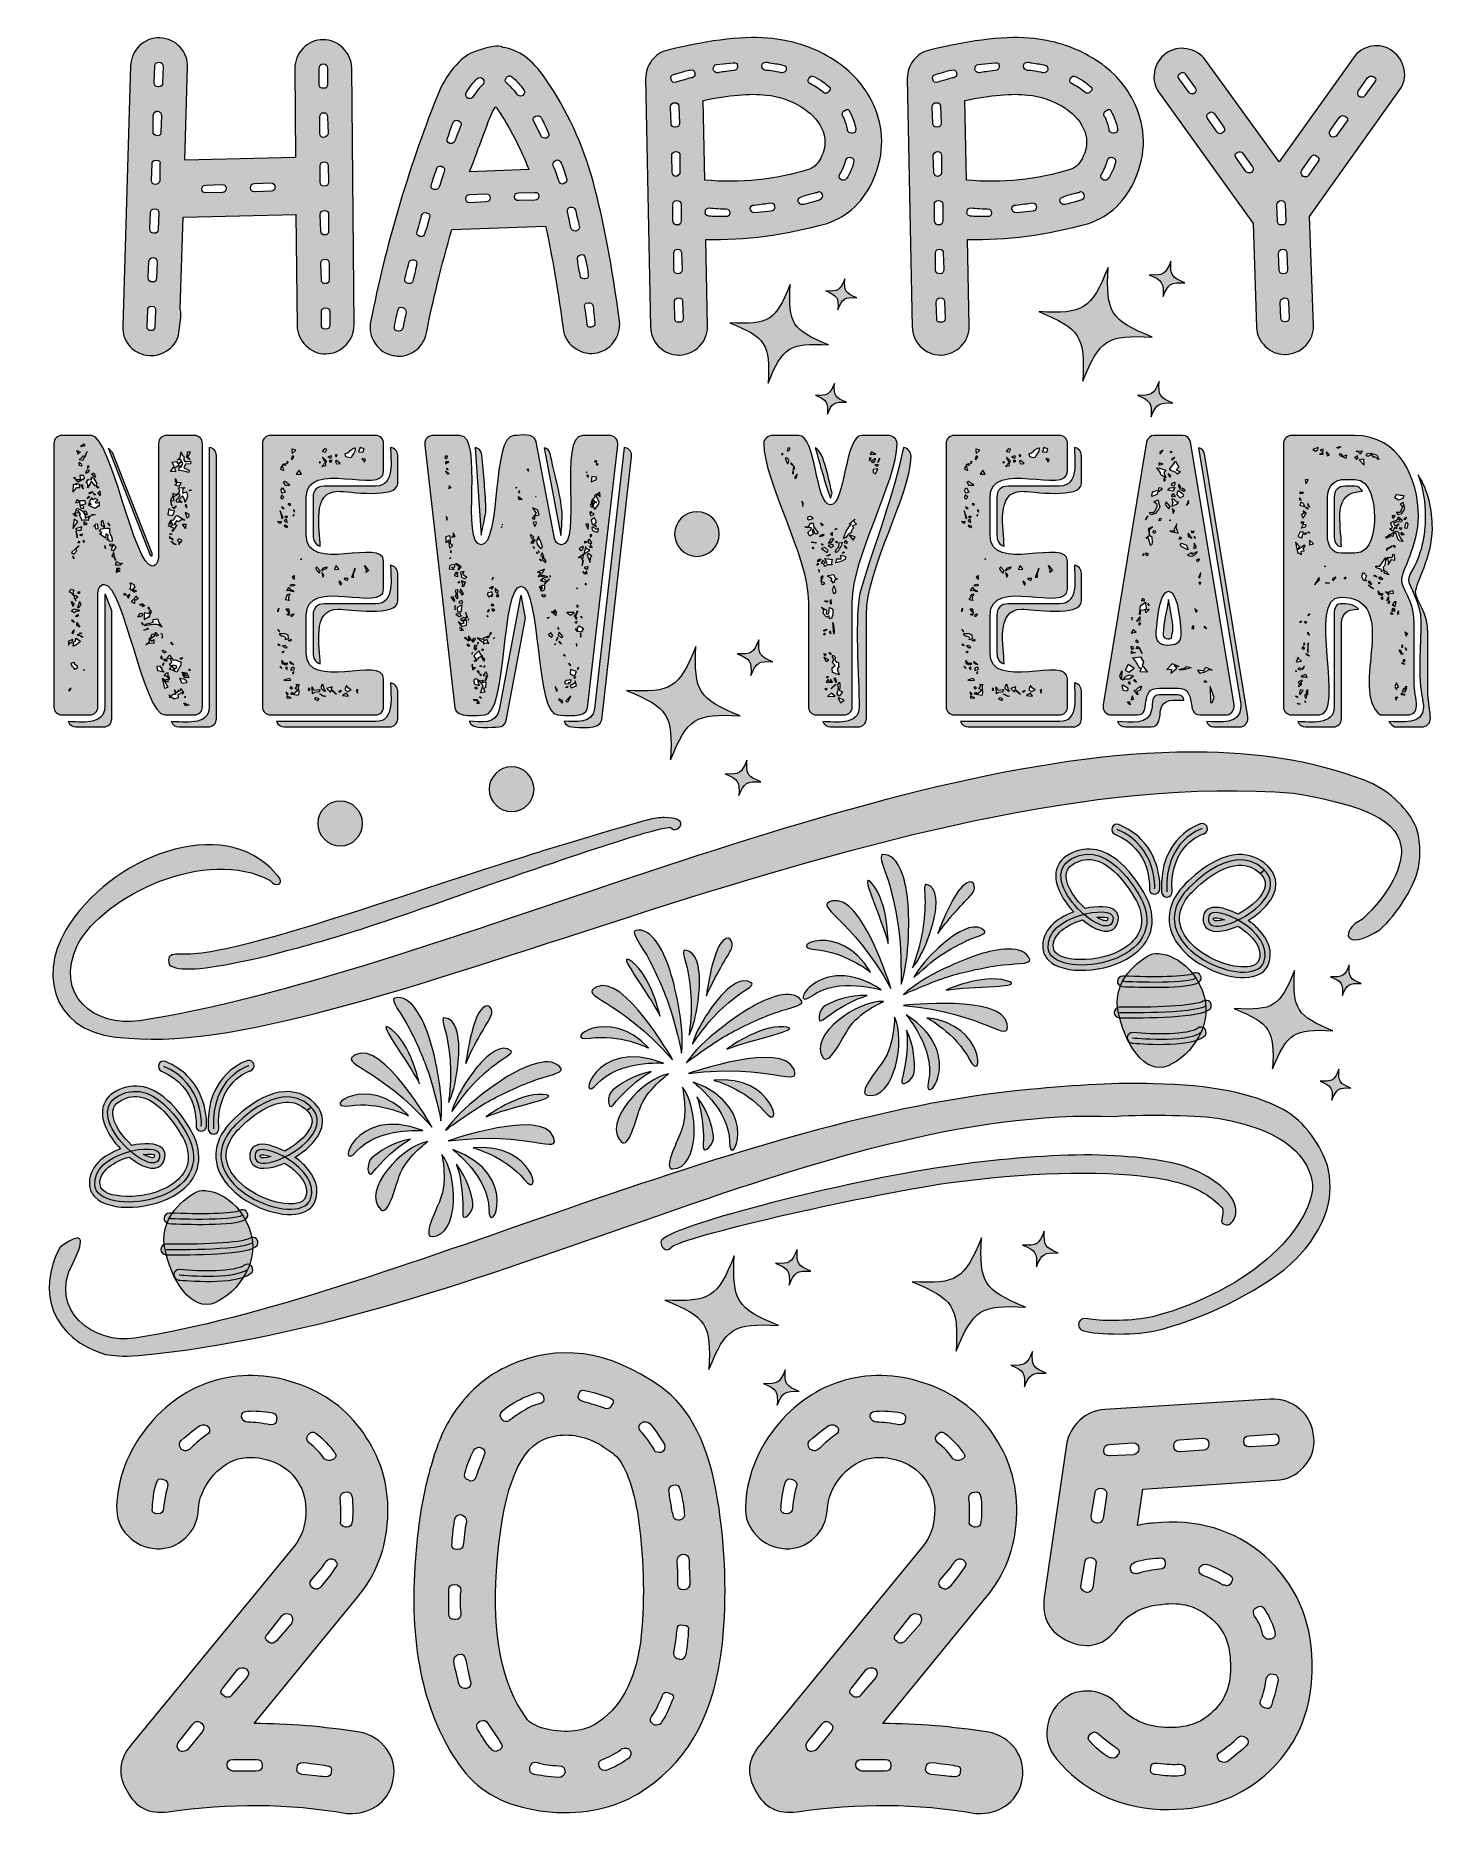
# Model space of a CAD drawing. Header units: inches. Extents: x 1.7 to 13.2, y -16.3 to -1.7.
import ezdxf

# ---------------------------------------------------------------- set-up
doc = ezdxf.new("R2010")
doc.units = ezdxf.units.IN
doc.header["$MEASUREMENT"] = 0
doc.layers.add('Layer 1', color=7, linetype='Continuous')

# ---------------------------------------------------------------- blocks, each defined once
blk = doc.blocks.new('block 3')
at = {"layer": 'Layer 1', "true_color": 0xffffff}
h = blk.add_hatch(color=7, dxfattribs=at)
h.dxf.hatch_style = 2
edge = h.paths.add_edge_path()
edge.add_spline(control_points=[(9.807, -11.617), (9.923, -11.623), (9.941, -11.611), (9.985, -11.504), (9.979, -11.619), (9.991, -11.638), (10.098, -11.682), (9.983, -11.676), (9.964, -11.688), (9.92, -11.795), (9.926, -11.679), (9.914, -11.66), (9.807, -11.617)], knot_values=[0, 0, 0, 0, 1, 1, 1, 2, 2, 2, 3, 3, 3, 4, 4, 4, 4], degree=3, periodic=1)
h = blk.add_hatch(color=7, dxfattribs=at)
h.dxf.hatch_style = 2
edge = h.paths.add_edge_path()
edge.add_spline(control_points=[(8.902, -11.918), (9.271, -11.937), (9.331, -11.899), (9.47, -11.557), (9.451, -11.926), (9.489, -11.986), (9.831, -12.125), (9.462, -12.106), (9.402, -12.144), (9.263, -12.486), (9.282, -12.117), (9.244, -12.057), (8.902, -11.918)], knot_values=[0, 0, 0, 0, 1, 1, 1, 2, 2, 2, 3, 3, 3, 4, 4, 4, 4], degree=3, periodic=1)
h = blk.add_hatch(color=7, dxfattribs=at)
h.dxf.hatch_style = 2
edge = h.paths.add_edge_path()
edge.add_spline(control_points=[(9.71, -12.601), (9.825, -12.607), (9.844, -12.595), (9.887, -12.488), (9.881, -12.604), (9.893, -12.623), (10, -12.666), (9.885, -12.66), (9.866, -12.672), (9.822, -12.779), (9.828, -12.664), (9.817, -12.645), (9.71, -12.601)], knot_values=[0, 0, 0, 0, 1, 1, 1, 2, 2, 2, 3, 3, 3, 4, 4, 4, 4], degree=3, periodic=1)
at = {"layer": 'Layer 1', "lineweight": 0}
for points in [[(9.807, -11.617), (9.923, -11.623), (9.941, -11.611), (9.985, -11.504), (9.979, -11.619), (9.991, -11.638), (10.098, -11.682), (9.983, -11.676), (9.964, -11.688), (9.92, -11.795), (9.926, -11.679), (9.914, -11.66), (9.807, -11.617)], [(8.902, -11.918), (9.271, -11.937), (9.331, -11.899), (9.47, -11.557), (9.451, -11.926), (9.489, -11.986), (9.831, -12.125), (9.462, -12.106), (9.402, -12.144), (9.263, -12.486), (9.282, -12.117), (9.244, -12.057), (8.902, -11.918)], [(9.71, -12.601), (9.825, -12.607), (9.844, -12.595), (9.887, -12.488), (9.881, -12.604), (9.893, -12.623), (10, -12.666), (9.885, -12.66), (9.866, -12.672), (9.822, -12.779), (9.828, -12.664), (9.817, -12.645), (9.71, -12.601)]]:
    blk.add_open_spline(points, degree=3, knots=[0, 0, 0, 0, 1, 1, 1, 2, 2, 2, 3, 3, 3, 4, 4, 4, 4], dxfattribs=at)
blk = doc.blocks.new('block 4')
at = {"layer": 'Layer 1', "true_color": 0xffffff}
h = blk.add_hatch(color=7, dxfattribs=at)
h.dxf.hatch_style = 2
edge = h.paths.add_edge_path()
edge.add_spline(control_points=[(9.939, -3.974), (10.308, -3.994), (10.367, -3.956), (10.507, -3.613), (10.488, -3.983), (10.526, -4.042), (10.868, -4.182), (10.499, -4.163), (10.439, -4.201), (10.3, -4.543), (10.319, -4.174), (10.281, -4.114), (9.939, -3.974)], knot_values=[0, 0, 0, 0, 1, 1, 1, 2, 2, 2, 3, 3, 3, 4, 4, 4, 4], degree=3, periodic=1)
h = blk.add_hatch(color=7, dxfattribs=at)
h.dxf.hatch_style = 2
edge = h.paths.add_edge_path()
edge.add_spline(control_points=[(10.844, -3.673), (10.96, -3.679), (10.978, -3.668), (11.022, -3.561), (11.016, -3.676), (11.028, -3.695), (11.135, -3.738), (11.019, -3.732), (11.001, -3.744), (10.957, -3.851), (10.963, -3.736), (10.951, -3.717), (10.844, -3.673)], knot_values=[0, 0, 0, 0, 1, 1, 1, 2, 2, 2, 3, 3, 3, 4, 4, 4, 4], degree=3, periodic=1)
h = blk.add_hatch(color=7, dxfattribs=at)
h.dxf.hatch_style = 2
edge = h.paths.add_edge_path()
edge.add_spline(control_points=[(10.747, -4.658), (10.862, -4.664), (10.881, -4.652), (10.924, -4.545), (10.918, -4.66), (10.93, -4.679), (11.037, -4.723), (10.922, -4.717), (10.903, -4.729), (10.859, -4.836), (10.865, -4.72), (10.853, -4.702), (10.747, -4.658)], knot_values=[0, 0, 0, 0, 1, 1, 1, 2, 2, 2, 3, 3, 3, 4, 4, 4, 4], degree=3, periodic=1)
at = {"layer": 'Layer 1', "lineweight": 0}
for points in [[(9.939, -3.974), (10.308, -3.994), (10.367, -3.956), (10.507, -3.613), (10.488, -3.983), (10.526, -4.042), (10.868, -4.182), (10.499, -4.163), (10.439, -4.201), (10.3, -4.543), (10.319, -4.174), (10.281, -4.114), (9.939, -3.974)], [(10.844, -3.673), (10.96, -3.679), (10.978, -3.668), (11.022, -3.561), (11.016, -3.676), (11.028, -3.695), (11.135, -3.738), (11.019, -3.732), (11.001, -3.744), (10.957, -3.851), (10.963, -3.736), (10.951, -3.717), (10.844, -3.673)], [(10.747, -4.658), (10.862, -4.664), (10.881, -4.652), (10.924, -4.545), (10.918, -4.66), (10.93, -4.679), (11.037, -4.723), (10.922, -4.717), (10.903, -4.729), (10.859, -4.836), (10.865, -4.72), (10.853, -4.702), (10.747, -4.658)]]:
    blk.add_open_spline(points, degree=3, knots=[0, 0, 0, 0, 1, 1, 1, 2, 2, 2, 3, 3, 3, 4, 4, 4, 4], dxfattribs=at)
blk = doc.blocks.new('block 5')
at = {"layer": 'Layer 1', "true_color": 0xffffff}
h = blk.add_hatch(color=7, dxfattribs=at)
h.dxf.hatch_style = 2
edge = h.paths.add_edge_path()
edge.add_spline(control_points=[(11.54, -9.681), (11.861, -9.698), (11.913, -9.665), (12.034, -9.368), (12.018, -9.689), (12.051, -9.74), (12.348, -9.862), (12.027, -9.845), (11.975, -9.878), (11.854, -10.175), (11.871, -9.855), (11.838, -9.803), (11.54, -9.681)], knot_values=[0, 0, 0, 0, 1, 1, 1, 2, 2, 2, 3, 3, 3, 4, 4, 4, 4], degree=3, periodic=1)
h = blk.add_hatch(color=7, dxfattribs=at)
h.dxf.hatch_style = 2
edge = h.paths.add_edge_path()
edge.add_spline(control_points=[(12.327, -9.42), (12.428, -9.425), (12.444, -9.415), (12.482, -9.322), (12.476, -9.422), (12.487, -9.438), (12.58, -9.476), (12.479, -9.471), (12.463, -9.481), (12.425, -9.574), (12.431, -9.474), (12.42, -9.458), (12.327, -9.42)], knot_values=[0, 0, 0, 0, 1, 1, 1, 2, 2, 2, 3, 3, 3, 4, 4, 4, 4], degree=3, periodic=1)
h = blk.add_hatch(color=7, dxfattribs=at)
h.dxf.hatch_style = 2
edge = h.paths.add_edge_path()
edge.add_spline(control_points=[(12.242, -10.275), (12.343, -10.28), (12.359, -10.27), (12.397, -10.177), (12.391, -10.277), (12.402, -10.294), (12.495, -10.332), (12.394, -10.326), (12.378, -10.337), (12.34, -10.43), (12.346, -10.329), (12.335, -10.313), (12.242, -10.275)], knot_values=[0, 0, 0, 0, 1, 1, 1, 2, 2, 2, 3, 3, 3, 4, 4, 4, 4], degree=3, periodic=1)
at = {"layer": 'Layer 1', "lineweight": 0}
for points in [[(11.54, -9.681), (11.861, -9.698), (11.913, -9.665), (12.034, -9.368), (12.018, -9.689), (12.051, -9.74), (12.348, -9.862), (12.027, -9.845), (11.975, -9.878), (11.854, -10.175), (11.871, -9.855), (11.838, -9.803), (11.54, -9.681)], [(12.327, -9.42), (12.428, -9.425), (12.444, -9.415), (12.482, -9.322), (12.476, -9.422), (12.487, -9.438), (12.58, -9.476), (12.479, -9.471), (12.463, -9.481), (12.425, -9.574), (12.431, -9.474), (12.42, -9.458), (12.327, -9.42)], [(12.242, -10.275), (12.343, -10.28), (12.359, -10.27), (12.397, -10.177), (12.391, -10.277), (12.402, -10.294), (12.495, -10.332), (12.394, -10.326), (12.378, -10.337), (12.34, -10.43), (12.346, -10.329), (12.335, -10.313), (12.242, -10.275)]]:
    blk.add_open_spline(points, degree=3, knots=[0, 0, 0, 0, 1, 1, 1, 2, 2, 2, 3, 3, 3, 4, 4, 4, 4], dxfattribs=at)
blk = doc.blocks.new('block 6')
at = {"layer": 'Layer 1', "true_color": 0xffffff}
h = blk.add_hatch(color=7, dxfattribs=at)
h.dxf.hatch_style = 2
edge = h.paths.add_edge_path()
edge.add_spline(control_points=[(7.41, -4.065), (7.73, -4.082), (7.782, -4.049), (7.904, -3.752), (7.887, -4.072), (7.92, -4.124), (8.217, -4.246), (7.896, -4.229), (7.845, -4.262), (7.723, -4.559), (7.74, -4.238), (7.707, -4.187), (7.41, -4.065)], knot_values=[0, 0, 0, 0, 1, 1, 1, 2, 2, 2, 3, 3, 3, 4, 4, 4, 4], degree=3, periodic=1)
h = blk.add_hatch(color=7, dxfattribs=at)
h.dxf.hatch_style = 2
edge = h.paths.add_edge_path()
edge.add_spline(control_points=[(8.197, -3.804), (8.297, -3.809), (8.313, -3.799), (8.351, -3.706), (8.346, -3.806), (8.356, -3.822), (8.449, -3.86), (8.349, -3.855), (8.332, -3.865), (8.295, -3.958), (8.3, -3.858), (8.289, -3.842), (8.197, -3.804)], knot_values=[0, 0, 0, 0, 1, 1, 1, 2, 2, 2, 3, 3, 3, 4, 4, 4, 4], degree=3, periodic=1)
h = blk.add_hatch(color=7, dxfattribs=at)
h.dxf.hatch_style = 2
edge = h.paths.add_edge_path()
edge.add_spline(control_points=[(8.112, -4.659), (8.212, -4.664), (8.228, -4.654), (8.266, -4.561), (8.261, -4.661), (8.271, -4.678), (8.364, -4.715), (8.264, -4.71), (8.247, -4.721), (8.21, -4.813), (8.215, -4.713), (8.204, -4.697), (8.112, -4.659)], knot_values=[0, 0, 0, 0, 1, 1, 1, 2, 2, 2, 3, 3, 3, 4, 4, 4, 4], degree=3, periodic=1)
at = {"layer": 'Layer 1', "lineweight": 0}
for points in [[(7.41, -4.065), (7.73, -4.082), (7.782, -4.049), (7.904, -3.752), (7.887, -4.072), (7.92, -4.124), (8.217, -4.246), (7.896, -4.229), (7.845, -4.262), (7.723, -4.559), (7.74, -4.238), (7.707, -4.187), (7.41, -4.065)], [(8.197, -3.804), (8.297, -3.809), (8.313, -3.799), (8.351, -3.706), (8.346, -3.806), (8.356, -3.822), (8.449, -3.86), (8.349, -3.855), (8.332, -3.865), (8.295, -3.958), (8.3, -3.858), (8.289, -3.842), (8.197, -3.804)], [(8.112, -4.659), (8.212, -4.664), (8.228, -4.654), (8.266, -4.561), (8.261, -4.661), (8.271, -4.678), (8.364, -4.715), (8.264, -4.71), (8.247, -4.721), (8.21, -4.813), (8.215, -4.713), (8.204, -4.697), (8.112, -4.659)]]:
    blk.add_open_spline(points, degree=3, knots=[0, 0, 0, 0, 1, 1, 1, 2, 2, 2, 3, 3, 3, 4, 4, 4, 4], dxfattribs=at)
blk = doc.blocks.new('block 7')
at = {"layer": 'Layer 1', "true_color": 0xffffff}
h = blk.add_hatch(color=7, dxfattribs=at)
h.dxf.hatch_style = 2
edge = h.paths.add_edge_path()
edge.add_spline(control_points=[(6.878, -12.067), (7.247, -12.086), (7.307, -12.048), (7.447, -11.706), (7.428, -12.075), (7.465, -12.135), (7.808, -12.275), (7.439, -12.255), (7.379, -12.293), (7.239, -12.636), (7.258, -12.266), (7.221, -12.207), (6.878, -12.067)], knot_values=[0, 0, 0, 0, 1, 1, 1, 2, 2, 2, 3, 3, 3, 4, 4, 4, 4], degree=3, periodic=1)
h = blk.add_hatch(color=7, dxfattribs=at)
h.dxf.hatch_style = 2
edge = h.paths.add_edge_path()
edge.add_spline(control_points=[(7.784, -11.766), (7.899, -11.772), (7.918, -11.76), (7.962, -11.653), (7.956, -11.769), (7.968, -11.787), (8.074, -11.831), (7.959, -11.825), (7.94, -11.837), (7.897, -11.944), (7.903, -11.829), (7.891, -11.81), (7.784, -11.766)], knot_values=[0, 0, 0, 0, 1, 1, 1, 2, 2, 2, 3, 3, 3, 4, 4, 4, 4], degree=3, periodic=1)
h = blk.add_hatch(color=7, dxfattribs=at)
h.dxf.hatch_style = 2
edge = h.paths.add_edge_path()
edge.add_spline(control_points=[(7.686, -12.751), (7.802, -12.757), (7.82, -12.745), (7.864, -12.638), (7.858, -12.753), (7.87, -12.772), (7.977, -12.816), (7.861, -12.809), (7.843, -12.821), (7.799, -12.928), (7.805, -12.813), (7.793, -12.794), (7.686, -12.751)], knot_values=[0, 0, 0, 0, 1, 1, 1, 2, 2, 2, 3, 3, 3, 4, 4, 4, 4], degree=3, periodic=1)
at = {"layer": 'Layer 1', "lineweight": 0}
for points in [[(6.878, -12.067), (7.247, -12.086), (7.307, -12.048), (7.447, -11.706), (7.428, -12.075), (7.465, -12.135), (7.808, -12.275), (7.439, -12.255), (7.379, -12.293), (7.239, -12.636), (7.258, -12.266), (7.221, -12.207), (6.878, -12.067)], [(7.784, -11.766), (7.899, -11.772), (7.918, -11.76), (7.962, -11.653), (7.956, -11.769), (7.968, -11.787), (8.074, -11.831), (7.959, -11.825), (7.94, -11.837), (7.897, -11.944), (7.903, -11.829), (7.891, -11.81), (7.784, -11.766)], [(7.686, -12.751), (7.802, -12.757), (7.82, -12.745), (7.864, -12.638), (7.858, -12.753), (7.87, -12.772), (7.977, -12.816), (7.861, -12.809), (7.843, -12.821), (7.799, -12.928), (7.805, -12.813), (7.793, -12.794), (7.686, -12.751)]]:
    blk.add_open_spline(points, degree=3, knots=[0, 0, 0, 0, 1, 1, 1, 2, 2, 2, 3, 3, 3, 4, 4, 4, 4], dxfattribs=at)
blk = doc.blocks.new('block 8')
at = {"layer": 'Layer 1', "true_color": 0xffffff}
h = blk.add_hatch(color=7, dxfattribs=at)
h.dxf.hatch_style = 2
edge = h.paths.add_edge_path()
edge.add_spline(control_points=[(7.47, -6.775), (7.585, -6.781), (7.604, -6.769), (7.648, -6.662), (7.642, -6.778), (7.654, -6.796), (7.761, -6.84), (7.645, -6.834), (7.627, -6.846), (7.583, -6.953), (7.589, -6.837), (7.577, -6.819), (7.47, -6.775)], knot_values=[0, 0, 0, 0, 1, 1, 1, 2, 2, 2, 3, 3, 3, 4, 4, 4, 4], degree=3, periodic=1)
h = blk.add_hatch(color=7, dxfattribs=at)
h.dxf.hatch_style = 2
edge = h.paths.add_edge_path()
edge.add_spline(control_points=[(6.564, -7.076), (6.934, -7.095), (6.993, -7.057), (7.133, -6.715), (7.114, -7.084), (7.152, -7.144), (7.494, -7.283), (7.125, -7.264), (7.065, -7.302), (6.925, -7.644), (6.945, -7.275), (6.907, -7.216), (6.564, -7.076)], knot_values=[0, 0, 0, 0, 1, 1, 1, 2, 2, 2, 3, 3, 3, 4, 4, 4, 4], degree=3, periodic=1)
h = blk.add_hatch(color=7, dxfattribs=at)
h.dxf.hatch_style = 2
edge = h.paths.add_edge_path()
edge.add_spline(control_points=[(7.372, -7.759), (7.488, -7.765), (7.506, -7.754), (7.55, -7.647), (7.544, -7.762), (7.556, -7.781), (7.663, -7.824), (7.547, -7.818), (7.529, -7.83), (7.485, -7.937), (7.491, -7.822), (7.479, -7.803), (7.372, -7.759)], knot_values=[0, 0, 0, 0, 1, 1, 1, 2, 2, 2, 3, 3, 3, 4, 4, 4, 4], degree=3, periodic=1)
at = {"layer": 'Layer 1', "lineweight": 0}
for points in [[(7.47, -6.775), (7.585, -6.781), (7.604, -6.769), (7.648, -6.662), (7.642, -6.778), (7.654, -6.796), (7.761, -6.84), (7.645, -6.834), (7.627, -6.846), (7.583, -6.953), (7.589, -6.837), (7.577, -6.819), (7.47, -6.775)], [(6.564, -7.076), (6.934, -7.095), (6.993, -7.057), (7.133, -6.715), (7.114, -7.084), (7.152, -7.144), (7.494, -7.283), (7.125, -7.264), (7.065, -7.302), (6.925, -7.644), (6.945, -7.275), (6.907, -7.216), (6.564, -7.076)], [(7.372, -7.759), (7.488, -7.765), (7.506, -7.754), (7.55, -7.647), (7.544, -7.762), (7.556, -7.781), (7.663, -7.824), (7.547, -7.818), (7.529, -7.83), (7.485, -7.937), (7.491, -7.822), (7.479, -7.803), (7.372, -7.759)]]:
    blk.add_open_spline(points, degree=3, knots=[0, 0, 0, 0, 1, 1, 1, 2, 2, 2, 3, 3, 3, 4, 4, 4, 4], dxfattribs=at)
blk = doc.blocks.new('block 10')
at = {"layer": 'Layer 1', "true_color": 0x241726}
h = blk.add_hatch(color=250, dxfattribs=at)
h.dxf.hatch_style = 2
edge = h.paths.add_edge_path()
edge.add_spline(control_points=[(10.641, -8.518), (10.756, -8.635), (10.826, -8.78), (10.829, -8.786), (10.91, -8.974), (10.863, -9.139), (10.697, -9.251), (10.49, -9.391), (10.141, -9.408), (10.018, -9.284), (9.992, -9.258), (9.977, -9.226), (9.973, -9.19), (9.959, -9.042), (10.084, -8.941), (10.226, -8.889), (10.121, -8.778), (10.067, -8.658), (10.08, -8.564), (10.089, -8.501), (10.128, -8.45), (10.191, -8.416), (10.338, -8.336), (10.494, -8.371), (10.641, -8.518)], knot_values=[0, 0, 0, 0, 1, 1, 1, 2, 2, 2, 3, 3, 3, 4, 4, 4, 5, 5, 5, 6, 6, 6, 7, 7, 7, 8, 8, 8, 8], degree=3, periodic=1)
edge = h.paths.add_edge_path()
edge.add_spline(control_points=[(10.751, -8.822), (10.751, -8.822), (10.684, -8.685), (10.58, -8.579), (10.461, -8.46), (10.344, -8.43), (10.232, -8.491), (10.192, -8.513), (10.171, -8.541), (10.165, -8.577), (10.155, -8.646), (10.206, -8.748), (10.299, -8.841), (10.306, -8.848), (10.313, -8.854), (10.32, -8.861), (10.413, -8.84), (10.522, -8.836), (10.568, -8.883), (10.568, -8.883), (10.568, -8.883), (10.568, -8.883), (10.583, -8.898), (10.59, -8.916), (10.591, -8.936), (10.591, -9.003), (10.556, -9.029), (10.536, -9.038), (10.46, -9.073), (10.354, -9.001), (10.298, -8.955), (10.176, -8.991), (10.048, -9.069), (10.059, -9.182), (10.07, -9.304), (10.44, -9.321), (10.648, -9.18), (10.739, -9.119), (10.83, -9.007), (10.751, -8.822), (10.751, -8.822), (10.751, -8.822), (10.751, -8.822)], knot_values=[0, 0, 0, 0, 1, 1, 1, 2, 2, 2, 3, 3, 3, 4, 4, 4, 5, 5, 5, 6, 6, 6, 7, 7, 7, 8, 8, 8, 9, 9, 9, 10, 10, 10, 11, 11, 11, 12, 12, 12, 13, 13, 13, 14, 14, 14, 14], degree=3, periodic=1)
edge = h.paths.add_edge_path()
edge.add_spline(control_points=[(10.415, -8.933), (10.459, -8.959), (10.49, -8.965), (10.5, -8.96), (10.501, -8.96), (10.505, -8.953), (10.505, -8.937), (10.499, -8.935), (10.468, -8.929), (10.415, -8.933)], knot_values=[0, 0, 0, 0, 1, 1, 1, 2, 2, 2, 3, 3, 3, 3], degree=3, periodic=1)
at = {"layer": 'Layer 1', "lineweight": 0}
for points, knots in [([(10.79, -8.805), (10.79, -8.805), (10.538, -8.276), (10.211, -8.453), (9.885, -8.631), (10.549, -9.199), (10.548, -8.936), (10.547, -8.823), (9.991, -8.918), (10.016, -9.186), (10.041, -9.455), (11.017, -9.334), (10.79, -8.805)], [0, 0, 0, 0, 1, 1, 1, 2, 2, 2, 3, 3, 3, 4, 4, 4, 4]), ([(10.641, -8.518), (10.756, -8.635), (10.826, -8.78), (10.829, -8.786), (10.91, -8.974), (10.863, -9.139), (10.697, -9.251), (10.49, -9.391), (10.141, -9.408), (10.018, -9.284), (9.992, -9.258), (9.977, -9.226), (9.973, -9.19), (9.959, -9.042), (10.084, -8.941), (10.226, -8.889), (10.121, -8.778), (10.067, -8.658), (10.08, -8.564), (10.089, -8.501), (10.128, -8.45), (10.191, -8.416), (10.338, -8.336), (10.494, -8.371), (10.641, -8.518)], [0, 0, 0, 0, 1, 1, 1, 2, 2, 2, 3, 3, 3, 4, 4, 4, 5, 5, 5, 6, 6, 6, 7, 7, 7, 8, 8, 8, 8]), ([(10.751, -8.822), (10.751, -8.822), (10.684, -8.685), (10.58, -8.579), (10.461, -8.46), (10.344, -8.43), (10.232, -8.491), (10.192, -8.513), (10.171, -8.541), (10.165, -8.577), (10.155, -8.646), (10.206, -8.748), (10.299, -8.841), (10.306, -8.848), (10.313, -8.854), (10.32, -8.861), (10.413, -8.84), (10.522, -8.836), (10.568, -8.883), (10.568, -8.883), (10.568, -8.883), (10.568, -8.883), (10.583, -8.898), (10.59, -8.916), (10.591, -8.936), (10.591, -9.003), (10.556, -9.029), (10.536, -9.038), (10.46, -9.073), (10.354, -9.001), (10.298, -8.955), (10.176, -8.991), (10.048, -9.069), (10.059, -9.182), (10.07, -9.304), (10.44, -9.321), (10.648, -9.18), (10.739, -9.119), (10.83, -9.007), (10.751, -8.822), (10.751, -8.822), (10.751, -8.822), (10.751, -8.822)], [0, 0, 0, 0, 1, 1, 1, 2, 2, 2, 3, 3, 3, 4, 4, 4, 5, 5, 5, 6, 6, 6, 7, 7, 7, 8, 8, 8, 9, 9, 9, 10, 10, 10, 11, 11, 11, 12, 12, 12, 13, 13, 13, 14, 14, 14, 14]), ([(10.415, -8.933), (10.459, -8.959), (10.49, -8.965), (10.5, -8.96), (10.501, -8.96), (10.505, -8.953), (10.505, -8.937), (10.499, -8.935), (10.468, -8.929), (10.415, -8.933)], [0, 0, 0, 0, 1, 1, 1, 2, 2, 2, 3, 3, 3, 3])]:
    blk.add_open_spline(points, degree=3, knots=knots, dxfattribs=at)
blk = doc.blocks.new('block 11')
at = {"layer": 'Layer 1', "true_color": 0x241726}
h = blk.add_hatch(color=250, dxfattribs=at)
h.dxf.hatch_style = 2
edge = h.paths.add_edge_path()
edge.add_spline(control_points=[(11.817, -8.517), (11.867, -8.568), (11.889, -8.629), (11.878, -8.693), (11.86, -8.8), (11.757, -8.896), (11.655, -8.959), (11.683, -8.979), (11.709, -9.001), (11.732, -9.024), (11.825, -9.117), (11.856, -9.22), (11.821, -9.315), (11.808, -9.352), (11.774, -9.4), (11.689, -9.419), (11.529, -9.454), (11.278, -9.362), (11.132, -9.215), (10.978, -9.06), (10.965, -8.874), (11.097, -8.706), (11.108, -8.693), (11.332, -8.433), (11.571, -8.42), (11.662, -8.416), (11.742, -8.446), (11.811, -8.511), (11.811, -8.511), (11.816, -8.516), (11.817, -8.517)], knot_values=[0, 0, 0, 0, 1, 1, 1, 2, 2, 2, 3, 3, 3, 4, 4, 4, 5, 5, 5, 6, 6, 6, 7, 7, 7, 8, 8, 8, 9, 9, 9, 10, 10, 10, 10], degree=3, periodic=1)
edge = h.paths.add_edge_path()
edge.add_spline(control_points=[(11.571, -8.908), (11.69, -8.845), (11.78, -8.753), (11.793, -8.679), (11.799, -8.642), (11.787, -8.609), (11.756, -8.577), (11.756, -8.577), (11.786, -8.547), (11.786, -8.547), (11.786, -8.547), (11.751, -8.573), (11.751, -8.573), (11.7, -8.525), (11.643, -8.503), (11.576, -8.506), (11.373, -8.517), (11.166, -8.758), (11.164, -8.76), (11.032, -8.928), (11.106, -9.067), (11.193, -9.154), (11.33, -9.292), (11.555, -9.36), (11.671, -9.335), (11.708, -9.326), (11.732, -9.31), (11.741, -9.285), (11.77, -9.206), (11.719, -9.132), (11.671, -9.084), (11.642, -9.056), (11.607, -9.028), (11.568, -9.005), (11.505, -9.033), (11.373, -9.08), (11.311, -9.018), (11.293, -9), (11.275, -8.967), (11.29, -8.911), (11.297, -8.888), (11.313, -8.87), (11.336, -8.86), (11.395, -8.836), (11.492, -8.867), (11.571, -8.908)], knot_values=[0, 0, 0, 0, 1, 1, 1, 2, 2, 2, 3, 3, 3, 4, 4, 4, 5, 5, 5, 6, 6, 6, 7, 7, 7, 8, 8, 8, 9, 9, 9, 10, 10, 10, 11, 11, 11, 12, 12, 12, 13, 13, 13, 14, 14, 14, 15, 15, 15, 15], degree=3, periodic=1)
edge = h.paths.add_edge_path()
edge.add_spline(control_points=[(11.372, -8.957), (11.379, -8.964), (11.41, -8.967), (11.46, -8.953), (11.41, -8.936), (11.377, -8.935), (11.369, -8.94), (11.369, -8.95), (11.371, -8.956), (11.372, -8.957)], knot_values=[0, 0, 0, 0, 1, 1, 1, 2, 2, 2, 3, 3, 3, 3], degree=3, periodic=1)
at = {"layer": 'Layer 1', "lineweight": 0}
for points, knots in [([(11.131, -8.732), (11.131, -8.732), (11.511, -8.286), (11.781, -8.542), (12.051, -8.797), (11.263, -9.175), (11.332, -8.922), (11.362, -8.813), (11.875, -9.047), (11.781, -9.3), (11.687, -9.553), (10.775, -9.185), (11.131, -8.732)], [0, 0, 0, 0, 1, 1, 1, 2, 2, 2, 3, 3, 3, 4, 4, 4, 4]), ([(11.817, -8.517), (11.867, -8.568), (11.889, -8.629), (11.878, -8.693), (11.86, -8.8), (11.757, -8.896), (11.655, -8.959), (11.683, -8.979), (11.709, -9.001), (11.732, -9.024), (11.825, -9.117), (11.856, -9.22), (11.821, -9.315), (11.808, -9.352), (11.774, -9.4), (11.689, -9.419), (11.529, -9.454), (11.278, -9.362), (11.132, -9.215), (10.978, -9.06), (10.965, -8.874), (11.097, -8.706), (11.108, -8.693), (11.332, -8.433), (11.571, -8.42), (11.662, -8.416), (11.742, -8.446), (11.811, -8.511), (11.811, -8.511), (11.816, -8.516), (11.817, -8.517)], [0, 0, 0, 0, 1, 1, 1, 2, 2, 2, 3, 3, 3, 4, 4, 4, 5, 5, 5, 6, 6, 6, 7, 7, 7, 8, 8, 8, 9, 9, 9, 10, 10, 10, 10]), ([(11.571, -8.908), (11.69, -8.845), (11.78, -8.753), (11.793, -8.679), (11.799, -8.642), (11.787, -8.609), (11.756, -8.577), (11.756, -8.577), (11.786, -8.547), (11.786, -8.547), (11.786, -8.547), (11.751, -8.573), (11.751, -8.573), (11.7, -8.525), (11.643, -8.503), (11.576, -8.506), (11.373, -8.517), (11.166, -8.758), (11.164, -8.76), (11.032, -8.928), (11.106, -9.067), (11.193, -9.154), (11.33, -9.292), (11.555, -9.36), (11.671, -9.335), (11.708, -9.326), (11.732, -9.31), (11.741, -9.285), (11.77, -9.206), (11.719, -9.132), (11.671, -9.084), (11.642, -9.056), (11.607, -9.028), (11.568, -9.005), (11.505, -9.033), (11.373, -9.08), (11.311, -9.018), (11.293, -9), (11.275, -8.967), (11.29, -8.911), (11.297, -8.888), (11.313, -8.87), (11.336, -8.86), (11.395, -8.836), (11.492, -8.867), (11.571, -8.908)], [0, 0, 0, 0, 1, 1, 1, 2, 2, 2, 3, 3, 3, 4, 4, 4, 5, 5, 5, 6, 6, 6, 7, 7, 7, 8, 8, 8, 9, 9, 9, 10, 10, 10, 11, 11, 11, 12, 12, 12, 13, 13, 13, 14, 14, 14, 15, 15, 15, 15]), ([(11.372, -8.957), (11.379, -8.964), (11.41, -8.967), (11.46, -8.953), (11.41, -8.936), (11.377, -8.935), (11.369, -8.94), (11.369, -8.95), (11.371, -8.956), (11.372, -8.957)], [0, 0, 0, 0, 1, 1, 1, 2, 2, 2, 3, 3, 3, 3])]:
    blk.add_open_spline(points, degree=3, knots=knots, dxfattribs=at)
blk = doc.blocks.new('block 12')
at = {"layer": 'Layer 1', "true_color": 0x241726}
h = blk.add_hatch(color=250, dxfattribs=at)
h.dxf.hatch_style = 2
edge = h.paths.add_edge_path()
edge.add_spline(control_points=[(11.256, -9.4), (11.258, -9.402), (11.26, -9.404), (11.262, -9.407), (11.275, -9.426), (11.269, -9.453), (11.249, -9.466), (11.165, -9.521), (10.749, -9.506), (10.624, -9.5), (10.6, -9.499), (10.581, -9.479), (10.583, -9.455), (10.584, -9.431), (10.604, -9.413), (10.628, -9.414), (10.871, -9.426), (11.16, -9.421), (11.202, -9.394), (11.219, -9.383), (11.242, -9.386), (11.256, -9.4)], knot_values=[0, 0, 0, 0, 1, 1, 1, 2, 2, 2, 3, 3, 3, 4, 4, 4, 5, 5, 5, 6, 6, 6, 7, 7, 7, 7], degree=3, periodic=1)
at = {"layer": 'Layer 1', "lineweight": 0}
blk.add_open_spline([(11.256, -9.4), (11.258, -9.402), (11.26, -9.404), (11.262, -9.407), (11.275, -9.426), (11.269, -9.453), (11.249, -9.466), (11.165, -9.521), (10.749, -9.506), (10.624, -9.5), (10.6, -9.499), (10.581, -9.479), (10.583, -9.455), (10.584, -9.431), (10.604, -9.413), (10.628, -9.414), (10.871, -9.426), (11.16, -9.421), (11.202, -9.394), (11.219, -9.383), (11.242, -9.386), (11.256, -9.4)], degree=3, knots=[0, 0, 0, 0, 1, 1, 1, 2, 2, 2, 3, 3, 3, 4, 4, 4, 5, 5, 5, 6, 6, 6, 7, 7, 7, 7], dxfattribs=at)
blk.add_open_spline([(10.626, -9.457), (10.626, -9.457), (11.146, -9.482), (11.226, -9.43)], degree=3, dxfattribs=at)
blk = doc.blocks.new('block 13')
at = {"layer": 'Layer 1', "true_color": 0x241726}
h = blk.add_hatch(color=250, dxfattribs=at)
h.dxf.hatch_style = 2
edge = h.paths.add_edge_path()
edge.add_spline(control_points=[(11.34, -9.626), (11.342, -9.628), (11.344, -9.63), (11.345, -9.632), (11.358, -9.652), (11.353, -9.679), (11.333, -9.692), (11.227, -9.762), (10.704, -9.757), (10.6, -9.755), (10.576, -9.755), (10.557, -9.735), (10.557, -9.712), (10.558, -9.688), (10.577, -9.669), (10.601, -9.669), (10.848, -9.674), (11.224, -9.661), (11.286, -9.62), (11.303, -9.609), (11.326, -9.611), (11.34, -9.626)], knot_values=[0, 0, 0, 0, 1, 1, 1, 2, 2, 2, 3, 3, 3, 4, 4, 4, 5, 5, 5, 6, 6, 6, 7, 7, 7, 7], degree=3, periodic=1)
at = {"layer": 'Layer 1', "lineweight": 0}
blk.add_open_spline([(11.34, -9.626), (11.342, -9.628), (11.344, -9.63), (11.345, -9.632), (11.358, -9.652), (11.353, -9.679), (11.333, -9.692), (11.227, -9.762), (10.704, -9.757), (10.6, -9.755), (10.576, -9.755), (10.557, -9.735), (10.557, -9.712), (10.558, -9.688), (10.577, -9.669), (10.601, -9.669), (10.848, -9.674), (11.224, -9.661), (11.286, -9.62), (11.303, -9.609), (11.326, -9.611), (11.34, -9.626)], degree=3, knots=[0, 0, 0, 0, 1, 1, 1, 2, 2, 2, 3, 3, 3, 4, 4, 4, 5, 5, 5, 6, 6, 6, 7, 7, 7, 7], dxfattribs=at)
blk.add_open_spline([(10.6, -9.712), (10.6, -9.712), (11.209, -9.723), (11.309, -9.656)], degree=3, dxfattribs=at)
blk = doc.blocks.new('block 14')
at = {"layer": 'Layer 1', "true_color": 0x241726}
h = blk.add_hatch(color=250, dxfattribs=at)
h.dxf.hatch_style = 2
edge = h.paths.add_edge_path()
edge.add_spline(control_points=[(10.775, -8.292), (10.948, -8.466), (10.931, -8.702), (10.931, -8.705), (10.929, -8.728), (10.908, -8.746), (10.884, -8.744), (10.861, -8.742), (10.843, -8.721), (10.845, -8.698), (10.846, -8.685), (10.866, -8.381), (10.563, -8.253), (10.541, -8.244), (10.531, -8.219), (10.54, -8.197), (10.549, -8.175), (10.575, -8.165), (10.596, -8.174), (10.671, -8.206), (10.73, -8.247), (10.775, -8.292)], knot_values=[0, 0, 0, 0, 1, 1, 1, 2, 2, 2, 3, 3, 3, 4, 4, 4, 5, 5, 5, 6, 6, 6, 7, 7, 7, 7], degree=3, periodic=1)
at = {"layer": 'Layer 1', "lineweight": 0}
blk.add_open_spline([(10.775, -8.292), (10.948, -8.466), (10.931, -8.702), (10.931, -8.705), (10.929, -8.728), (10.908, -8.746), (10.884, -8.744), (10.861, -8.742), (10.843, -8.721), (10.845, -8.698), (10.846, -8.685), (10.866, -8.381), (10.563, -8.253), (10.541, -8.244), (10.531, -8.219), (10.54, -8.197), (10.549, -8.175), (10.575, -8.165), (10.596, -8.174), (10.671, -8.206), (10.73, -8.247), (10.775, -8.292)], degree=3, knots=[0, 0, 0, 0, 1, 1, 1, 2, 2, 2, 3, 3, 3, 4, 4, 4, 5, 5, 5, 6, 6, 6, 7, 7, 7, 7], dxfattribs=at)
blk.add_open_spline([(10.888, -8.701), (10.888, -8.701), (10.916, -8.355), (10.58, -8.214)], degree=3, dxfattribs=at)
blk = doc.blocks.new('block 15')
at = {"layer": 'Layer 1', "true_color": 0x241726}
h = blk.add_hatch(color=250, dxfattribs=at)
h.dxf.hatch_style = 2
edge = h.paths.add_edge_path()
edge.add_spline(control_points=[(11.297, -9.845), (11.299, -9.847), (11.3, -9.848), (11.301, -9.85), (11.315, -9.869), (11.312, -9.896), (11.292, -9.91), (11.167, -10.004), (10.75, -9.967), (10.703, -9.963), (10.679, -9.961), (10.662, -9.94), (10.664, -9.916), (10.666, -9.892), (10.687, -9.875), (10.711, -9.877), (10.876, -9.893), (11.166, -9.897), (11.241, -9.841), (11.258, -9.828), (11.282, -9.83), (11.297, -9.845)], knot_values=[0, 0, 0, 0, 1, 1, 1, 2, 2, 2, 3, 3, 3, 4, 4, 4, 5, 5, 5, 6, 6, 6, 7, 7, 7, 7], degree=3, periodic=1)
at = {"layer": 'Layer 1', "lineweight": 0}
blk.add_open_spline([(11.297, -9.845), (11.299, -9.847), (11.3, -9.848), (11.301, -9.85), (11.315, -9.869), (11.312, -9.896), (11.292, -9.91), (11.167, -10.004), (10.75, -9.967), (10.703, -9.963), (10.679, -9.961), (10.662, -9.94), (10.664, -9.916), (10.666, -9.892), (10.687, -9.875), (10.711, -9.877), (10.876, -9.893), (11.166, -9.897), (11.241, -9.841), (11.258, -9.828), (11.282, -9.83), (11.297, -9.845)], degree=3, knots=[0, 0, 0, 0, 1, 1, 1, 2, 2, 2, 3, 3, 3, 4, 4, 4, 5, 5, 5, 6, 6, 6, 7, 7, 7, 7], dxfattribs=at)
blk.add_open_spline([(10.707, -9.92), (10.707, -9.92), (11.15, -9.963), (11.267, -9.876)], degree=3, dxfattribs=at)
blk = doc.blocks.new('block 16')
at = {"layer": 'Layer 1', "true_color": 0x241726}
h = blk.add_hatch(color=250, dxfattribs=at)
h.dxf.hatch_style = 2
edge = h.paths.add_edge_path()
edge.add_spline(control_points=[(11.308, -8.178), (11.313, -8.183), (11.317, -8.189), (11.319, -8.196), (11.325, -8.219), (11.312, -8.243), (11.29, -8.249), (11.29, -8.249), (11.29, -8.249), (11.29, -8.249), (11.278, -8.253), (11.009, -8.338), (11.031, -8.723), (11.032, -8.746), (11.014, -8.767), (10.991, -8.768), (10.967, -8.769), (10.947, -8.751), (10.945, -8.727), (10.919, -8.273), (11.262, -8.168), (11.265, -8.167), (11.281, -8.162), (11.297, -8.167), (11.308, -8.178)], knot_values=[0, 0, 0, 0, 1, 1, 1, 2, 2, 2, 3, 3, 3, 4, 4, 4, 5, 5, 5, 6, 6, 6, 7, 7, 7, 8, 8, 8, 8], degree=3, periodic=1)
at = {"layer": 'Layer 1', "lineweight": 0}
blk.add_open_spline([(11.308, -8.178), (11.313, -8.183), (11.317, -8.189), (11.319, -8.196), (11.325, -8.219), (11.312, -8.243), (11.29, -8.249), (11.29, -8.249), (11.29, -8.249), (11.29, -8.249), (11.278, -8.253), (11.009, -8.338), (11.031, -8.723), (11.032, -8.746), (11.014, -8.767), (10.991, -8.768), (10.967, -8.769), (10.947, -8.751), (10.945, -8.727), (10.919, -8.273), (11.262, -8.168), (11.265, -8.167), (11.281, -8.162), (11.297, -8.167), (11.308, -8.178)], degree=3, knots=[0, 0, 0, 0, 1, 1, 1, 2, 2, 2, 3, 3, 3, 4, 4, 4, 5, 5, 5, 6, 6, 6, 7, 7, 7, 8, 8, 8, 8], dxfattribs=at)
blk.add_open_spline([(11.277, -8.208), (11.277, -8.208), (10.964, -8.3), (10.988, -8.725)], degree=3, dxfattribs=at)
blk = doc.blocks.new('block 9')
at = {"layer": 'Layer 1', "true_color": 0xffa115}
h = blk.add_hatch(color=40, dxfattribs=at)
h.dxf.hatch_style = 2
edge = h.paths.add_edge_path()
edge.add_spline(control_points=[(10.834, -9.249), (10.834, -9.249), (10.538, -9.409), (10.587, -9.689), (10.636, -9.969), (10.811, -10.23), (11, -10.149), (11.188, -10.067), (11.386, -9.8), (11.278, -9.531), (11.171, -9.261), (10.916, -9.191), (10.834, -9.249)], knot_values=[0, 0, 0, 0, 1, 1, 1, 2, 2, 2, 3, 3, 3, 4, 4, 4, 4], degree=3, periodic=1)
at = {"layer": 'Layer 1', "lineweight": 0}
blk.add_open_spline([(10.834, -9.249), (10.834, -9.249), (10.538, -9.409), (10.587, -9.689), (10.636, -9.969), (10.811, -10.23), (11, -10.149), (11.188, -10.067), (11.386, -9.8), (11.278, -9.531), (11.171, -9.261), (10.916, -9.191), (10.834, -9.249)], degree=3, knots=[0, 0, 0, 0, 1, 1, 1, 2, 2, 2, 3, 3, 3, 4, 4, 4, 4], dxfattribs=at)
at = {"layer": 'Layer 1'}
for name in ['block 10', 'block 14', 'block 11', 'block 16', 'block 12', 'block 13', 'block 15']:
    blk.add_blockref(name, (0, 0), dxfattribs=at)
blk = doc.blocks.new('block 18')
at = {"layer": 'Layer 1', "true_color": 0x241726}
h = blk.add_hatch(color=250, dxfattribs=at)
h.dxf.hatch_style = 2
edge = h.paths.add_edge_path()
edge.add_spline(control_points=[(2.835, -10.459), (2.951, -10.575), (3.021, -10.72), (3.024, -10.727), (3.105, -10.915), (3.058, -11.08), (2.892, -11.192), (2.685, -11.331), (2.336, -11.348), (2.213, -11.225), (2.187, -11.198), (2.172, -11.167), (2.168, -11.131), (2.154, -10.982), (2.279, -10.882), (2.421, -10.829), (2.316, -10.719), (2.262, -10.598), (2.275, -10.505), (2.284, -10.442), (2.323, -10.39), (2.386, -10.356), (2.533, -10.276), (2.689, -10.312), (2.835, -10.459)], knot_values=[0, 0, 0, 0, 1, 1, 1, 2, 2, 2, 3, 3, 3, 4, 4, 4, 5, 5, 5, 6, 6, 6, 7, 7, 7, 8, 8, 8, 8], degree=3, periodic=1)
edge = h.paths.add_edge_path()
edge.add_spline(control_points=[(2.946, -10.762), (2.946, -10.762), (2.879, -10.625), (2.775, -10.52), (2.656, -10.4), (2.539, -10.371), (2.427, -10.432), (2.387, -10.453), (2.366, -10.481), (2.36, -10.517), (2.35, -10.587), (2.401, -10.688), (2.494, -10.781), (2.501, -10.788), (2.508, -10.795), (2.515, -10.801), (2.608, -10.781), (2.717, -10.777), (2.763, -10.824), (2.763, -10.824), (2.763, -10.824), (2.763, -10.824), (2.778, -10.838), (2.785, -10.856), (2.786, -10.876), (2.786, -10.943), (2.751, -10.969), (2.731, -10.979), (2.655, -11.013), (2.549, -10.942), (2.493, -10.896), (2.371, -10.931), (2.243, -11.01), (2.254, -11.123), (2.265, -11.244), (2.635, -11.261), (2.843, -11.12), (2.934, -11.059), (3.025, -10.947), (2.946, -10.762), (2.946, -10.762), (2.946, -10.762), (2.946, -10.762)], knot_values=[0, 0, 0, 0, 1, 1, 1, 2, 2, 2, 3, 3, 3, 4, 4, 4, 5, 5, 5, 6, 6, 6, 7, 7, 7, 8, 8, 8, 9, 9, 9, 10, 10, 10, 11, 11, 11, 12, 12, 12, 13, 13, 13, 14, 14, 14, 14], degree=3, periodic=1)
edge = h.paths.add_edge_path()
edge.add_spline(control_points=[(2.61, -10.874), (2.654, -10.899), (2.685, -10.905), (2.695, -10.901), (2.696, -10.9), (2.7, -10.893), (2.699, -10.877), (2.694, -10.875), (2.663, -10.869), (2.61, -10.874)], knot_values=[0, 0, 0, 0, 1, 1, 1, 2, 2, 2, 3, 3, 3, 3], degree=3, periodic=1)
at = {"layer": 'Layer 1', "lineweight": 0}
for points, knots in [([(2.985, -10.745), (2.985, -10.745), (2.733, -10.217), (2.406, -10.394), (2.08, -10.571), (2.744, -11.139), (2.742, -10.877), (2.742, -10.764), (2.186, -10.858), (2.211, -11.127), (2.236, -11.395), (3.212, -11.275), (2.985, -10.745)], [0, 0, 0, 0, 1, 1, 1, 2, 2, 2, 3, 3, 3, 4, 4, 4, 4]), ([(2.835, -10.459), (2.951, -10.575), (3.021, -10.72), (3.024, -10.727), (3.105, -10.915), (3.058, -11.08), (2.892, -11.192), (2.685, -11.331), (2.336, -11.348), (2.213, -11.225), (2.187, -11.198), (2.172, -11.167), (2.168, -11.131), (2.154, -10.982), (2.279, -10.882), (2.421, -10.829), (2.316, -10.719), (2.262, -10.598), (2.275, -10.505), (2.284, -10.442), (2.323, -10.39), (2.386, -10.356), (2.533, -10.276), (2.689, -10.312), (2.835, -10.459)], [0, 0, 0, 0, 1, 1, 1, 2, 2, 2, 3, 3, 3, 4, 4, 4, 5, 5, 5, 6, 6, 6, 7, 7, 7, 8, 8, 8, 8]), ([(2.946, -10.762), (2.946, -10.762), (2.879, -10.625), (2.775, -10.52), (2.656, -10.4), (2.539, -10.371), (2.427, -10.432), (2.387, -10.453), (2.366, -10.481), (2.36, -10.517), (2.35, -10.587), (2.401, -10.688), (2.494, -10.781), (2.501, -10.788), (2.508, -10.795), (2.515, -10.801), (2.608, -10.781), (2.717, -10.777), (2.763, -10.824), (2.763, -10.824), (2.763, -10.824), (2.763, -10.824), (2.778, -10.838), (2.785, -10.856), (2.786, -10.876), (2.786, -10.943), (2.751, -10.969), (2.731, -10.979), (2.655, -11.013), (2.549, -10.942), (2.493, -10.896), (2.371, -10.931), (2.243, -11.01), (2.254, -11.123), (2.265, -11.244), (2.635, -11.261), (2.843, -11.12), (2.934, -11.059), (3.025, -10.947), (2.946, -10.762), (2.946, -10.762), (2.946, -10.762), (2.946, -10.762)], [0, 0, 0, 0, 1, 1, 1, 2, 2, 2, 3, 3, 3, 4, 4, 4, 5, 5, 5, 6, 6, 6, 7, 7, 7, 8, 8, 8, 9, 9, 9, 10, 10, 10, 11, 11, 11, 12, 12, 12, 13, 13, 13, 14, 14, 14, 14]), ([(2.61, -10.874), (2.654, -10.899), (2.685, -10.905), (2.695, -10.901), (2.696, -10.9), (2.7, -10.893), (2.699, -10.877), (2.694, -10.875), (2.663, -10.869), (2.61, -10.874)], [0, 0, 0, 0, 1, 1, 1, 2, 2, 2, 3, 3, 3, 3])]:
    blk.add_open_spline(points, degree=3, knots=knots, dxfattribs=at)
blk = doc.blocks.new('block 19')
at = {"layer": 'Layer 1', "true_color": 0x241726}
h = blk.add_hatch(color=250, dxfattribs=at)
h.dxf.hatch_style = 2
edge = h.paths.add_edge_path()
edge.add_spline(control_points=[(4.012, -10.457), (4.062, -10.508), (4.084, -10.569), (4.073, -10.634), (4.055, -10.74), (3.952, -10.836), (3.85, -10.899), (3.878, -10.919), (3.904, -10.941), (3.927, -10.964), (4.02, -11.057), (4.051, -11.161), (4.016, -11.256), (4.003, -11.293), (3.968, -11.341), (3.884, -11.359), (3.724, -11.394), (3.473, -11.303), (3.327, -11.155), (3.173, -11), (3.16, -10.815), (3.292, -10.646), (3.303, -10.634), (3.527, -10.374), (3.766, -10.361), (3.857, -10.356), (3.937, -10.386), (4.006, -10.451), (4.006, -10.451), (4.011, -10.457), (4.012, -10.457)], knot_values=[0, 0, 0, 0, 1, 1, 1, 2, 2, 2, 3, 3, 3, 4, 4, 4, 5, 5, 5, 6, 6, 6, 7, 7, 7, 8, 8, 8, 9, 9, 9, 10, 10, 10, 10], degree=3, periodic=1)
edge = h.paths.add_edge_path()
edge.add_spline(control_points=[(3.766, -10.848), (3.885, -10.785), (3.975, -10.693), (3.988, -10.619), (3.994, -10.582), (3.982, -10.549), (3.951, -10.518), (3.951, -10.518), (3.981, -10.487), (3.981, -10.487), (3.981, -10.487), (3.946, -10.514), (3.946, -10.514), (3.895, -10.465), (3.838, -10.443), (3.771, -10.447), (3.568, -10.458), (3.361, -10.698), (3.359, -10.701), (3.227, -10.869), (3.301, -11.008), (3.388, -11.094), (3.525, -11.232), (3.75, -11.3), (3.866, -11.275), (3.903, -11.267), (3.926, -11.25), (3.936, -11.226), (3.965, -11.147), (3.914, -11.073), (3.866, -11.025), (3.837, -10.996), (3.802, -10.969), (3.763, -10.945), (3.7, -10.973), (3.568, -11.02), (3.506, -10.958), (3.488, -10.94), (3.47, -10.907), (3.485, -10.851), (3.492, -10.828), (3.508, -10.81), (3.531, -10.801), (3.59, -10.776), (3.687, -10.807), (3.766, -10.848)], knot_values=[0, 0, 0, 0, 1, 1, 1, 2, 2, 2, 3, 3, 3, 4, 4, 4, 5, 5, 5, 6, 6, 6, 7, 7, 7, 8, 8, 8, 9, 9, 9, 10, 10, 10, 11, 11, 11, 12, 12, 12, 13, 13, 13, 14, 14, 14, 15, 15, 15, 15], degree=3, periodic=1)
edge = h.paths.add_edge_path()
edge.add_spline(control_points=[(3.567, -10.898), (3.574, -10.905), (3.605, -10.907), (3.655, -10.893), (3.605, -10.877), (3.572, -10.876), (3.564, -10.88), (3.564, -10.89), (3.566, -10.897), (3.567, -10.898)], knot_values=[0, 0, 0, 0, 1, 1, 1, 2, 2, 2, 3, 3, 3, 3], degree=3, periodic=1)
at = {"layer": 'Layer 1', "lineweight": 0}
for points, knots in [([(3.326, -10.673), (3.326, -10.673), (3.706, -10.227), (3.976, -10.482), (4.246, -10.738), (3.458, -11.115), (3.527, -10.862), (3.557, -10.753), (4.069, -10.988), (3.976, -11.241), (3.882, -11.494), (2.97, -11.126), (3.326, -10.673)], [0, 0, 0, 0, 1, 1, 1, 2, 2, 2, 3, 3, 3, 4, 4, 4, 4]), ([(4.012, -10.457), (4.062, -10.508), (4.084, -10.569), (4.073, -10.634), (4.055, -10.74), (3.952, -10.836), (3.85, -10.899), (3.878, -10.919), (3.904, -10.941), (3.927, -10.964), (4.02, -11.057), (4.051, -11.161), (4.016, -11.256), (4.003, -11.293), (3.968, -11.341), (3.884, -11.359), (3.724, -11.394), (3.473, -11.303), (3.327, -11.155), (3.173, -11), (3.16, -10.815), (3.292, -10.646), (3.303, -10.634), (3.527, -10.374), (3.766, -10.361), (3.857, -10.356), (3.937, -10.386), (4.006, -10.451), (4.006, -10.451), (4.011, -10.457), (4.012, -10.457)], [0, 0, 0, 0, 1, 1, 1, 2, 2, 2, 3, 3, 3, 4, 4, 4, 5, 5, 5, 6, 6, 6, 7, 7, 7, 8, 8, 8, 9, 9, 9, 10, 10, 10, 10]), ([(3.766, -10.848), (3.885, -10.785), (3.975, -10.693), (3.988, -10.619), (3.994, -10.582), (3.982, -10.549), (3.951, -10.518), (3.951, -10.518), (3.981, -10.487), (3.981, -10.487), (3.981, -10.487), (3.946, -10.514), (3.946, -10.514), (3.895, -10.465), (3.838, -10.443), (3.771, -10.447), (3.568, -10.458), (3.361, -10.698), (3.359, -10.701), (3.227, -10.869), (3.301, -11.008), (3.388, -11.094), (3.525, -11.232), (3.75, -11.3), (3.866, -11.275), (3.903, -11.267), (3.926, -11.25), (3.936, -11.226), (3.965, -11.147), (3.914, -11.073), (3.866, -11.025), (3.837, -10.996), (3.802, -10.969), (3.763, -10.945), (3.7, -10.973), (3.568, -11.02), (3.506, -10.958), (3.488, -10.94), (3.47, -10.907), (3.485, -10.851), (3.492, -10.828), (3.508, -10.81), (3.531, -10.801), (3.59, -10.776), (3.687, -10.807), (3.766, -10.848)], [0, 0, 0, 0, 1, 1, 1, 2, 2, 2, 3, 3, 3, 4, 4, 4, 5, 5, 5, 6, 6, 6, 7, 7, 7, 8, 8, 8, 9, 9, 9, 10, 10, 10, 11, 11, 11, 12, 12, 12, 13, 13, 13, 14, 14, 14, 15, 15, 15, 15]), ([(3.567, -10.898), (3.574, -10.905), (3.605, -10.907), (3.655, -10.893), (3.605, -10.877), (3.572, -10.876), (3.564, -10.88), (3.564, -10.89), (3.566, -10.897), (3.567, -10.898)], [0, 0, 0, 0, 1, 1, 1, 2, 2, 2, 3, 3, 3, 3])]:
    blk.add_open_spline(points, degree=3, knots=knots, dxfattribs=at)
blk = doc.blocks.new('block 20')
at = {"layer": 'Layer 1', "true_color": 0x241726}
h = blk.add_hatch(color=250, dxfattribs=at)
h.dxf.hatch_style = 2
edge = h.paths.add_edge_path()
edge.add_spline(control_points=[(3.451, -11.34), (3.453, -11.342), (3.455, -11.345), (3.457, -11.347), (3.47, -11.367), (3.464, -11.394), (3.444, -11.407), (3.36, -11.462), (2.944, -11.447), (2.818, -11.441), (2.795, -11.439), (2.776, -11.419), (2.778, -11.396), (2.779, -11.372), (2.799, -11.354), (2.823, -11.355), (3.066, -11.366), (3.355, -11.362), (3.397, -11.335), (3.414, -11.323), (3.437, -11.326), (3.451, -11.34)], knot_values=[0, 0, 0, 0, 1, 1, 1, 2, 2, 2, 3, 3, 3, 4, 4, 4, 5, 5, 5, 6, 6, 6, 7, 7, 7, 7], degree=3, periodic=1)
at = {"layer": 'Layer 1', "lineweight": 0}
blk.add_open_spline([(3.451, -11.34), (3.453, -11.342), (3.455, -11.345), (3.457, -11.347), (3.47, -11.367), (3.464, -11.394), (3.444, -11.407), (3.36, -11.462), (2.944, -11.447), (2.818, -11.441), (2.795, -11.439), (2.776, -11.419), (2.778, -11.396), (2.779, -11.372), (2.799, -11.354), (2.823, -11.355), (3.066, -11.366), (3.355, -11.362), (3.397, -11.335), (3.414, -11.323), (3.437, -11.326), (3.451, -11.34)], degree=3, knots=[0, 0, 0, 0, 1, 1, 1, 2, 2, 2, 3, 3, 3, 4, 4, 4, 5, 5, 5, 6, 6, 6, 7, 7, 7, 7], dxfattribs=at)
blk.add_open_spline([(2.821, -11.398), (2.821, -11.398), (3.341, -11.422), (3.421, -11.371)], degree=3, dxfattribs=at)
blk = doc.blocks.new('block 21')
at = {"layer": 'Layer 1', "true_color": 0x241726}
h = blk.add_hatch(color=250, dxfattribs=at)
h.dxf.hatch_style = 2
edge = h.paths.add_edge_path()
edge.add_spline(control_points=[(3.535, -11.566), (3.537, -11.568), (3.539, -11.57), (3.54, -11.573), (3.553, -11.592), (3.548, -11.619), (3.528, -11.632), (3.422, -11.703), (2.899, -11.698), (2.795, -11.696), (2.771, -11.695), (2.752, -11.676), (2.752, -11.652), (2.753, -11.628), (2.772, -11.609), (2.796, -11.61), (3.043, -11.614), (3.419, -11.602), (3.48, -11.561), (3.498, -11.549), (3.521, -11.552), (3.535, -11.566)], knot_values=[0, 0, 0, 0, 1, 1, 1, 2, 2, 2, 3, 3, 3, 4, 4, 4, 5, 5, 5, 6, 6, 6, 7, 7, 7, 7], degree=3, periodic=1)
at = {"layer": 'Layer 1', "lineweight": 0}
blk.add_open_spline([(3.535, -11.566), (3.537, -11.568), (3.539, -11.57), (3.54, -11.573), (3.553, -11.592), (3.548, -11.619), (3.528, -11.632), (3.422, -11.703), (2.899, -11.698), (2.795, -11.696), (2.771, -11.695), (2.752, -11.676), (2.752, -11.652), (2.753, -11.628), (2.772, -11.609), (2.796, -11.61), (3.043, -11.614), (3.419, -11.602), (3.48, -11.561), (3.498, -11.549), (3.521, -11.552), (3.535, -11.566)], degree=3, knots=[0, 0, 0, 0, 1, 1, 1, 2, 2, 2, 3, 3, 3, 4, 4, 4, 5, 5, 5, 6, 6, 6, 7, 7, 7, 7], dxfattribs=at)
blk.add_open_spline([(2.795, -11.653), (2.795, -11.653), (3.404, -11.663), (3.504, -11.596)], degree=3, dxfattribs=at)
blk = doc.blocks.new('block 22')
at = {"layer": 'Layer 1', "true_color": 0x241726}
h = blk.add_hatch(color=250, dxfattribs=at)
h.dxf.hatch_style = 2
edge = h.paths.add_edge_path()
edge.add_spline(control_points=[(2.97, -10.233), (3.143, -10.406), (3.126, -10.642), (3.126, -10.645), (3.124, -10.669), (3.103, -10.686), (3.079, -10.684), (3.056, -10.682), (3.038, -10.662), (3.04, -10.638), (3.041, -10.625), (3.061, -10.321), (2.758, -10.194), (2.736, -10.185), (2.726, -10.159), (2.735, -10.137), (2.744, -10.115), (2.769, -10.105), (2.791, -10.114), (2.866, -10.146), (2.925, -10.187), (2.97, -10.233)], knot_values=[0, 0, 0, 0, 1, 1, 1, 2, 2, 2, 3, 3, 3, 4, 4, 4, 5, 5, 5, 6, 6, 6, 7, 7, 7, 7], degree=3, periodic=1)
at = {"layer": 'Layer 1', "lineweight": 0}
blk.add_open_spline([(2.97, -10.233), (3.143, -10.406), (3.126, -10.642), (3.126, -10.645), (3.124, -10.669), (3.103, -10.686), (3.079, -10.684), (3.056, -10.682), (3.038, -10.662), (3.04, -10.638), (3.041, -10.625), (3.061, -10.321), (2.758, -10.194), (2.736, -10.185), (2.726, -10.159), (2.735, -10.137), (2.744, -10.115), (2.769, -10.105), (2.791, -10.114), (2.866, -10.146), (2.925, -10.187), (2.97, -10.233)], degree=3, knots=[0, 0, 0, 0, 1, 1, 1, 2, 2, 2, 3, 3, 3, 4, 4, 4, 5, 5, 5, 6, 6, 6, 7, 7, 7, 7], dxfattribs=at)
blk.add_open_spline([(3.083, -10.642), (3.083, -10.642), (3.111, -10.296), (2.775, -10.154)], degree=3, dxfattribs=at)
blk = doc.blocks.new('block 23')
at = {"layer": 'Layer 1', "true_color": 0x241726}
h = blk.add_hatch(color=250, dxfattribs=at)
h.dxf.hatch_style = 2
edge = h.paths.add_edge_path()
edge.add_spline(control_points=[(3.492, -11.786), (3.494, -11.787), (3.495, -11.789), (3.496, -11.79), (3.51, -11.81), (3.506, -11.836), (3.487, -11.851), (3.361, -11.945), (2.945, -11.908), (2.898, -11.903), (2.874, -11.901), (2.857, -11.88), (2.859, -11.856), (2.861, -11.833), (2.882, -11.815), (2.906, -11.818), (3.071, -11.833), (3.361, -11.838), (3.436, -11.782), (3.453, -11.769), (3.477, -11.771), (3.492, -11.786)], knot_values=[0, 0, 0, 0, 1, 1, 1, 2, 2, 2, 3, 3, 3, 4, 4, 4, 5, 5, 5, 6, 6, 6, 7, 7, 7, 7], degree=3, periodic=1)
at = {"layer": 'Layer 1', "lineweight": 0}
blk.add_open_spline([(3.492, -11.786), (3.494, -11.787), (3.495, -11.789), (3.496, -11.79), (3.51, -11.81), (3.506, -11.836), (3.487, -11.851), (3.361, -11.945), (2.945, -11.908), (2.898, -11.903), (2.874, -11.901), (2.857, -11.88), (2.859, -11.856), (2.861, -11.833), (2.882, -11.815), (2.906, -11.818), (3.071, -11.833), (3.361, -11.838), (3.436, -11.782), (3.453, -11.769), (3.477, -11.771), (3.492, -11.786)], degree=3, knots=[0, 0, 0, 0, 1, 1, 1, 2, 2, 2, 3, 3, 3, 4, 4, 4, 5, 5, 5, 6, 6, 6, 7, 7, 7, 7], dxfattribs=at)
blk.add_open_spline([(2.902, -11.861), (2.902, -11.861), (3.345, -11.903), (3.462, -11.816)], degree=3, dxfattribs=at)
blk = doc.blocks.new('block 24')
at = {"layer": 'Layer 1', "true_color": 0x241726}
h = blk.add_hatch(color=250, dxfattribs=at)
h.dxf.hatch_style = 2
edge = h.paths.add_edge_path()
edge.add_spline(control_points=[(3.503, -10.118), (3.508, -10.123), (3.511, -10.129), (3.514, -10.136), (3.52, -10.159), (3.507, -10.183), (3.485, -10.19), (3.485, -10.19), (3.485, -10.19), (3.485, -10.19), (3.473, -10.193), (3.204, -10.279), (3.226, -10.663), (3.227, -10.687), (3.209, -10.707), (3.186, -10.708), (3.162, -10.71), (3.142, -10.692), (3.14, -10.668), (3.114, -10.213), (3.457, -10.108), (3.46, -10.107), (3.476, -10.103), (3.492, -10.107), (3.503, -10.118)], knot_values=[0, 0, 0, 0, 1, 1, 1, 2, 2, 2, 3, 3, 3, 4, 4, 4, 5, 5, 5, 6, 6, 6, 7, 7, 7, 8, 8, 8, 8], degree=3, periodic=1)
at = {"layer": 'Layer 1', "lineweight": 0}
blk.add_open_spline([(3.503, -10.118), (3.508, -10.123), (3.511, -10.129), (3.514, -10.136), (3.52, -10.159), (3.507, -10.183), (3.485, -10.19), (3.485, -10.19), (3.485, -10.19), (3.485, -10.19), (3.473, -10.193), (3.204, -10.279), (3.226, -10.663), (3.227, -10.687), (3.209, -10.707), (3.186, -10.708), (3.162, -10.71), (3.142, -10.692), (3.14, -10.668), (3.114, -10.213), (3.457, -10.108), (3.46, -10.107), (3.476, -10.103), (3.492, -10.107), (3.503, -10.118)], degree=3, knots=[0, 0, 0, 0, 1, 1, 1, 2, 2, 2, 3, 3, 3, 4, 4, 4, 5, 5, 5, 6, 6, 6, 7, 7, 7, 8, 8, 8, 8], dxfattribs=at)
blk.add_open_spline([(3.472, -10.149), (3.472, -10.149), (3.159, -10.24), (3.183, -10.666)], degree=3, dxfattribs=at)
blk = doc.blocks.new('block 17')
at = {"layer": 'Layer 1', "true_color": 0xffa115}
h = blk.add_hatch(color=40, dxfattribs=at)
h.dxf.hatch_style = 2
edge = h.paths.add_edge_path()
edge.add_spline(control_points=[(3.029, -11.189), (3.029, -11.189), (2.733, -11.35), (2.782, -11.629), (2.831, -11.909), (3.006, -12.17), (3.195, -12.089), (3.383, -12.008), (3.581, -11.741), (3.473, -11.471), (3.366, -11.201), (3.111, -11.132), (3.029, -11.189)], knot_values=[0, 0, 0, 0, 1, 1, 1, 2, 2, 2, 3, 3, 3, 4, 4, 4, 4], degree=3, periodic=1)
at = {"layer": 'Layer 1', "lineweight": 0}
blk.add_open_spline([(3.029, -11.189), (3.029, -11.189), (2.733, -11.35), (2.782, -11.629), (2.831, -11.909), (3.006, -12.17), (3.195, -12.089), (3.383, -12.008), (3.581, -11.741), (3.473, -11.471), (3.366, -11.201), (3.111, -11.132), (3.029, -11.189)], degree=3, knots=[0, 0, 0, 0, 1, 1, 1, 2, 2, 2, 3, 3, 3, 4, 4, 4, 4], dxfattribs=at)
at = {"layer": 'Layer 1'}
for name in ['block 22', 'block 24', 'block 18', 'block 19', 'block 20', 'block 21', 'block 23']:
    blk.add_blockref(name, (0, 0), dxfattribs=at)
blk = doc.blocks.new('block 25')
at = {"layer": 'Layer 1', "true_color": 0xffa115}
h = blk.add_hatch(color=40, dxfattribs=at)
h.dxf.hatch_style = 2
edge = h.paths.add_edge_path()
edge.add_spline(control_points=[(7.015, -10.046), (7.015, -10.035), (6.957, -9.78), (6.917, -9.666), (6.873, -9.538), (6.818, -9.412), (6.753, -9.287), (6.695, -9.174), (6.595, -9.054), (6.637, -9.042), (6.772, -9.004), (6.871, -9.224), (6.913, -9.346), (6.956, -9.472), (7.042, -9.818), (7.015, -10.046)], knot_values=[0, 0, 0, 0, 1, 1, 1, 2, 2, 2, 3, 3, 3, 4, 4, 4, 5, 5, 5, 5], degree=3, periodic=1)
h = blk.add_hatch(color=40, dxfattribs=at)
h.dxf.hatch_style = 2
edge = h.paths.add_edge_path()
edge.add_spline(control_points=[(7.331, -9.153), (7.403, -9.047), (7.45, -9.14), (7.424, -9.191), (7.398, -9.243), (7.286, -9.416), (7.218, -9.577), (7.218, -9.577), (7.26, -9.259), (7.331, -9.153)], knot_values=[0, 0, 0, 0, 1, 1, 1, 2, 2, 2, 3, 3, 3, 3], degree=3, periodic=1)
h = blk.add_hatch(color=40, dxfattribs=at)
h.dxf.hatch_style = 2
edge = h.paths.add_edge_path()
edge.add_spline(control_points=[(6.61, -9.299), (6.768, -9.419), (6.836, -9.731), (6.839, -9.743), (6.749, -9.561), (6.449, -9.176), (6.61, -9.299)], knot_values=[0, 0, 0, 0, 1, 1, 1, 2, 2, 2, 2], degree=3, periodic=1)
h = blk.add_hatch(color=40, dxfattribs=at)
h.dxf.hatch_style = 2
edge = h.paths.add_edge_path()
edge.add_spline(control_points=[(7.162, -9.444), (7.164, -9.53), (7.146, -9.761), (7.077, -9.897), (7.079, -9.89), (7.096, -9.721), (7.094, -9.643), (7.092, -9.555), (7.083, -9.466), (7.067, -9.377), (7.052, -9.296), (7.01, -9.203), (7.041, -9.203), (7.142, -9.205), (7.161, -9.36), (7.162, -9.444)], knot_values=[0, 0, 0, 0, 1, 1, 1, 2, 2, 2, 3, 3, 3, 4, 4, 4, 5, 5, 5, 5], degree=3, periodic=1)
h = blk.add_hatch(color=40, dxfattribs=at)
h.dxf.hatch_style = 2
edge = h.paths.add_edge_path()
edge.add_spline(control_points=[(6.32, -9.503), (6.54, -9.394), (6.931, -10.079), (6.942, -10.099), (6.495, -9.591), (6.16, -9.582), (6.32, -9.503)], knot_values=[0, 0, 0, 0, 1, 1, 1, 2, 2, 2, 2], degree=3, periodic=1)
h = blk.add_hatch(color=40, dxfattribs=at)
h.dxf.hatch_style = 2
edge = h.paths.add_edge_path()
edge.add_spline(control_points=[(7.589, -9.473), (7.613, -9.493), (7.521, -9.535), (7.456, -9.587), (7.384, -9.643), (7.319, -9.704), (7.259, -9.768), (7.207, -9.826), (7.108, -9.964), (7.105, -9.971), (7.143, -9.823), (7.281, -9.638), (7.339, -9.574), (7.396, -9.512), (7.512, -9.408), (7.589, -9.473)], knot_values=[0, 0, 0, 0, 1, 1, 1, 2, 2, 2, 3, 3, 3, 4, 4, 4, 5, 5, 5, 5], degree=3, periodic=1)
h = blk.add_hatch(color=40, dxfattribs=at)
h.dxf.hatch_style = 2
edge = h.paths.add_edge_path()
edge.add_spline(control_points=[(7.999, -9.619), (8.023, -9.656), (7.869, -9.679), (7.751, -9.726), (7.62, -9.777), (7.495, -9.836), (7.377, -9.903), (7.272, -9.962), (7.06, -10.116), (7.053, -10.124), (7.183, -9.934), (7.476, -9.731), (7.592, -9.665), (7.704, -9.601), (7.923, -9.501), (7.999, -9.619)], knot_values=[0, 0, 0, 0, 1, 1, 1, 2, 2, 2, 3, 3, 3, 4, 4, 4, 5, 5, 5, 5], degree=3, periodic=1)
h = blk.add_hatch(color=40, dxfattribs=at)
h.dxf.hatch_style = 2
edge = h.paths.add_edge_path()
edge.add_spline(control_points=[(6.748, -10.004), (6.738, -10), (6.506, -9.887), (6.266, -9.923), (6.022, -9.961), (6.411, -9.641), (6.748, -10.004)], knot_values=[0, 0, 0, 0, 1, 1, 1, 2, 2, 2, 2], degree=3, periodic=1)
h = blk.add_hatch(color=40, dxfattribs=at)
h.dxf.hatch_style = 2
edge = h.paths.add_edge_path()
edge.add_spline(control_points=[(6.324, -10.297), (6.152, -10.493), (6.292, -9.902), (6.867, -10.127), (6.867, -10.127), (6.496, -10.1), (6.324, -10.297)], knot_values=[0, 0, 0, 0, 1, 1, 1, 2, 2, 2, 2], degree=3, periodic=1)
h = blk.add_hatch(color=40, dxfattribs=at)
h.dxf.hatch_style = 2
edge = h.paths.add_edge_path()
edge.add_spline(control_points=[(7.85, -9.83), (8.052, -9.844), (7.572, -9.935), (7.385, -10.013), (7.385, -10.013), (7.648, -9.816), (7.85, -9.83)], knot_values=[0, 0, 0, 0, 1, 1, 1, 2, 2, 2, 2], degree=3, periodic=1)
h = blk.add_hatch(color=40, dxfattribs=at)
h.dxf.hatch_style = 2
edge = h.paths.add_edge_path()
edge.add_spline(control_points=[(7.933, -10.174), (8.001, -10.34), (7.744, -10.126), (7.073, -10.212), (7.091, -10.205), (7.84, -9.948), (7.933, -10.174)], knot_values=[0, 0, 0, 0, 1, 1, 1, 2, 2, 2, 2], degree=3, periodic=1)
h = blk.add_hatch(color=40, dxfattribs=at)
h.dxf.hatch_style = 2
edge = h.paths.add_edge_path()
edge.add_spline(control_points=[(6.907, -10.216), (6.907, -10.216), (6.726, -10.345), (6.673, -10.501), (6.64, -10.598), (6.581, -10.826), (6.524, -10.773), (6.357, -10.619), (6.703, -10.247), (6.907, -10.216)], knot_values=[0, 0, 0, 0, 1, 1, 1, 2, 2, 2, 3, 3, 3, 3], degree=3, periodic=1)
h = blk.add_hatch(color=40, dxfattribs=at)
h.dxf.hatch_style = 2
edge = h.paths.add_edge_path()
edge.add_spline(control_points=[(6.765, -10.197), (6.765, -10.197), (6.612, -10.275), (6.454, -10.472), (6.413, -10.524), (6.399, -10.393), (6.45, -10.349), (6.501, -10.306), (6.62, -10.22), (6.765, -10.197)], knot_values=[0, 0, 0, 0, 1, 1, 1, 2, 2, 2, 3, 3, 3, 3], degree=3, periodic=1)
h = blk.add_hatch(color=40, dxfattribs=at)
h.dxf.hatch_style = 2
edge = h.paths.add_edge_path()
edge.add_spline(control_points=[(7.01, -10.692), (7.073, -10.539), (7.022, -10.323), (7.022, -10.323), (7.155, -10.481), (7.169, -10.989), (6.942, -10.994), (6.865, -10.996), (6.971, -10.786), (7.01, -10.692)], knot_values=[0, 0, 0, 0, 1, 1, 1, 2, 2, 2, 3, 3, 3, 3], degree=3, periodic=1)
h = blk.add_hatch(color=40, dxfattribs=at)
h.dxf.hatch_style = 2
edge = h.paths.add_edge_path()
edge.add_spline(control_points=[(7.111, -10.282), (7.692, -10.493), (7.406, -11.03), (7.407, -10.768), (7.407, -10.507), (7.111, -10.282), (7.111, -10.282)], knot_values=[0, 0, 0, 0, 1, 1, 1, 2, 2, 2, 2], degree=3, periodic=1)
h = blk.add_hatch(color=40, dxfattribs=at)
h.dxf.hatch_style = 2
edge = h.paths.add_edge_path()
edge.add_spline(control_points=[(7.28, -10.268), (7.774, -10.217), (7.855, -10.715), (7.696, -10.526), (7.537, -10.336), (7.28, -10.268), (7.28, -10.268)], knot_values=[0, 0, 0, 0, 1, 1, 1, 2, 2, 2, 2], degree=3, periodic=1)
h = blk.add_hatch(color=40, dxfattribs=at)
h.dxf.hatch_style = 2
edge = h.paths.add_edge_path()
edge.add_spline(control_points=[(7.277, -10.724), (7.287, -10.791), (7.19, -10.88), (7.193, -10.813), (7.204, -10.561), (7.141, -10.402), (7.141, -10.402), (7.235, -10.515), (7.267, -10.658), (7.277, -10.724)], knot_values=[0, 0, 0, 0, 1, 1, 1, 2, 2, 2, 3, 3, 3, 3], degree=3, periodic=1)
at = {"layer": 'Layer 1', "lineweight": 0}
for points, knots in [([(7.015, -10.046), (7.015, -10.035), (6.957, -9.78), (6.917, -9.666), (6.873, -9.538), (6.818, -9.412), (6.753, -9.287), (6.695, -9.174), (6.595, -9.054), (6.637, -9.042), (6.772, -9.004), (6.871, -9.224), (6.913, -9.346), (6.956, -9.472), (7.042, -9.818), (7.015, -10.046)], [0, 0, 0, 0, 1, 1, 1, 2, 2, 2, 3, 3, 3, 4, 4, 4, 5, 5, 5, 5]), ([(7.331, -9.153), (7.403, -9.047), (7.45, -9.14), (7.424, -9.191), (7.398, -9.243), (7.286, -9.416), (7.218, -9.577), (7.218, -9.577), (7.26, -9.259), (7.331, -9.153)], [0, 0, 0, 0, 1, 1, 1, 2, 2, 2, 3, 3, 3, 3]), ([(6.61, -9.299), (6.768, -9.419), (6.836, -9.731), (6.839, -9.743), (6.749, -9.561), (6.449, -9.176), (6.61, -9.299)], [0, 0, 0, 0, 1, 1, 1, 2, 2, 2, 2]), ([(7.162, -9.444), (7.164, -9.53), (7.146, -9.761), (7.077, -9.897), (7.079, -9.89), (7.096, -9.721), (7.094, -9.643), (7.092, -9.555), (7.083, -9.466), (7.067, -9.377), (7.052, -9.296), (7.01, -9.203), (7.041, -9.203), (7.142, -9.205), (7.161, -9.36), (7.162, -9.444)], [0, 0, 0, 0, 1, 1, 1, 2, 2, 2, 3, 3, 3, 4, 4, 4, 5, 5, 5, 5]), ([(6.32, -9.503), (6.54, -9.394), (6.931, -10.079), (6.942, -10.099), (6.495, -9.591), (6.16, -9.582), (6.32, -9.503)], [0, 0, 0, 0, 1, 1, 1, 2, 2, 2, 2]), ([(7.589, -9.473), (7.613, -9.493), (7.521, -9.535), (7.456, -9.587), (7.384, -9.643), (7.319, -9.704), (7.259, -9.768), (7.207, -9.826), (7.108, -9.964), (7.105, -9.971), (7.143, -9.823), (7.281, -9.638), (7.339, -9.574), (7.396, -9.512), (7.512, -9.408), (7.589, -9.473)], [0, 0, 0, 0, 1, 1, 1, 2, 2, 2, 3, 3, 3, 4, 4, 4, 5, 5, 5, 5]), ([(7.999, -9.619), (8.023, -9.656), (7.869, -9.679), (7.751, -9.726), (7.62, -9.777), (7.495, -9.836), (7.377, -9.903), (7.272, -9.962), (7.06, -10.116), (7.053, -10.124), (7.183, -9.934), (7.476, -9.731), (7.592, -9.665), (7.704, -9.601), (7.923, -9.501), (7.999, -9.619)], [0, 0, 0, 0, 1, 1, 1, 2, 2, 2, 3, 3, 3, 4, 4, 4, 5, 5, 5, 5]), ([(6.748, -10.004), (6.738, -10), (6.506, -9.887), (6.266, -9.923), (6.022, -9.961), (6.411, -9.641), (6.748, -10.004)], [0, 0, 0, 0, 1, 1, 1, 2, 2, 2, 2]), ([(6.324, -10.297), (6.152, -10.493), (6.292, -9.902), (6.867, -10.127), (6.867, -10.127), (6.496, -10.1), (6.324, -10.297)], [0, 0, 0, 0, 1, 1, 1, 2, 2, 2, 2]), ([(7.85, -9.83), (8.052, -9.844), (7.572, -9.935), (7.385, -10.013), (7.385, -10.013), (7.648, -9.816), (7.85, -9.83)], [0, 0, 0, 0, 1, 1, 1, 2, 2, 2, 2]), ([(7.933, -10.174), (8.001, -10.34), (7.744, -10.126), (7.073, -10.212), (7.091, -10.205), (7.84, -9.948), (7.933, -10.174)], [0, 0, 0, 0, 1, 1, 1, 2, 2, 2, 2]), ([(6.907, -10.216), (6.907, -10.216), (6.726, -10.345), (6.673, -10.501), (6.64, -10.598), (6.581, -10.826), (6.524, -10.773), (6.357, -10.619), (6.703, -10.247), (6.907, -10.216)], [0, 0, 0, 0, 1, 1, 1, 2, 2, 2, 3, 3, 3, 3]), ([(6.765, -10.197), (6.765, -10.197), (6.612, -10.275), (6.454, -10.472), (6.413, -10.524), (6.399, -10.393), (6.45, -10.349), (6.501, -10.306), (6.62, -10.22), (6.765, -10.197)], [0, 0, 0, 0, 1, 1, 1, 2, 2, 2, 3, 3, 3, 3]), ([(7.01, -10.692), (7.073, -10.539), (7.022, -10.323), (7.022, -10.323), (7.155, -10.481), (7.169, -10.989), (6.942, -10.994), (6.865, -10.996), (6.971, -10.786), (7.01, -10.692)], [0, 0, 0, 0, 1, 1, 1, 2, 2, 2, 3, 3, 3, 3]), ([(7.111, -10.282), (7.692, -10.493), (7.406, -11.03), (7.407, -10.768), (7.407, -10.507), (7.111, -10.282), (7.111, -10.282)], [0, 0, 0, 0, 1, 1, 1, 2, 2, 2, 2]), ([(7.28, -10.268), (7.774, -10.217), (7.855, -10.715), (7.696, -10.526), (7.537, -10.336), (7.28, -10.268), (7.28, -10.268)], [0, 0, 0, 0, 1, 1, 1, 2, 2, 2, 2]), ([(7.277, -10.724), (7.287, -10.791), (7.19, -10.88), (7.193, -10.813), (7.204, -10.561), (7.141, -10.402), (7.141, -10.402), (7.235, -10.515), (7.267, -10.658), (7.277, -10.724)], [0, 0, 0, 0, 1, 1, 1, 2, 2, 2, 3, 3, 3, 3])]:
    blk.add_open_spline(points, degree=3, knots=knots, dxfattribs=at)
blk = doc.blocks.new('block 26')
at = {"layer": 'Layer 1', "true_color": 0xffa115}
h = blk.add_hatch(color=40, dxfattribs=at)
h.dxf.hatch_style = 2
edge = h.paths.add_edge_path()
edge.add_spline(control_points=[(5.045, -10.599), (5.045, -10.588), (4.987, -10.333), (4.948, -10.219), (4.903, -10.091), (4.848, -9.965), (4.784, -9.84), (4.725, -9.726), (4.625, -9.607), (4.667, -9.595), (4.802, -9.557), (4.901, -9.777), (4.943, -9.899), (4.986, -10.025), (5.072, -10.371), (5.045, -10.599)], knot_values=[0, 0, 0, 0, 1, 1, 1, 2, 2, 2, 3, 3, 3, 4, 4, 4, 5, 5, 5, 5], degree=3, periodic=1)
h = blk.add_hatch(color=40, dxfattribs=at)
h.dxf.hatch_style = 2
edge = h.paths.add_edge_path()
edge.add_spline(control_points=[(5.361, -9.706), (5.433, -9.6), (5.48, -9.693), (5.454, -9.744), (5.428, -9.796), (5.316, -9.968), (5.248, -10.13), (5.248, -10.13), (5.29, -9.811), (5.361, -9.706)], knot_values=[0, 0, 0, 0, 1, 1, 1, 2, 2, 2, 3, 3, 3, 3], degree=3, periodic=1)
h = blk.add_hatch(color=40, dxfattribs=at)
h.dxf.hatch_style = 2
edge = h.paths.add_edge_path()
edge.add_spline(control_points=[(4.64, -9.852), (4.798, -9.972), (4.866, -10.284), (4.869, -10.296), (4.779, -10.114), (4.479, -9.729), (4.64, -9.852)], knot_values=[0, 0, 0, 0, 1, 1, 1, 2, 2, 2, 2], degree=3, periodic=1)
h = blk.add_hatch(color=40, dxfattribs=at)
h.dxf.hatch_style = 2
edge = h.paths.add_edge_path()
edge.add_spline(control_points=[(5.192, -9.997), (5.194, -10.083), (5.176, -10.314), (5.107, -10.45), (5.109, -10.443), (5.126, -10.274), (5.124, -10.196), (5.123, -10.108), (5.113, -10.019), (5.097, -9.929), (5.082, -9.848), (5.04, -9.755), (5.072, -9.756), (5.173, -9.758), (5.191, -9.913), (5.192, -9.997)], knot_values=[0, 0, 0, 0, 1, 1, 1, 2, 2, 2, 3, 3, 3, 4, 4, 4, 5, 5, 5, 5], degree=3, periodic=1)
h = blk.add_hatch(color=40, dxfattribs=at)
h.dxf.hatch_style = 2
edge = h.paths.add_edge_path()
edge.add_spline(control_points=[(4.35, -10.056), (4.57, -9.947), (4.961, -10.632), (4.972, -10.651), (4.525, -10.144), (4.19, -10.135), (4.35, -10.056)], knot_values=[0, 0, 0, 0, 1, 1, 1, 2, 2, 2, 2], degree=3, periodic=1)
h = blk.add_hatch(color=40, dxfattribs=at)
h.dxf.hatch_style = 2
edge = h.paths.add_edge_path()
edge.add_spline(control_points=[(5.62, -10.026), (5.643, -10.046), (5.551, -10.088), (5.486, -10.14), (5.414, -10.196), (5.349, -10.256), (5.289, -10.321), (5.237, -10.379), (5.138, -10.517), (5.135, -10.524), (5.173, -10.376), (5.311, -10.19), (5.369, -10.127), (5.426, -10.065), (5.542, -9.961), (5.62, -10.026)], knot_values=[0, 0, 0, 0, 1, 1, 1, 2, 2, 2, 3, 3, 3, 4, 4, 4, 5, 5, 5, 5], degree=3, periodic=1)
h = blk.add_hatch(color=40, dxfattribs=at)
h.dxf.hatch_style = 2
edge = h.paths.add_edge_path()
edge.add_spline(control_points=[(4.779, -10.557), (4.769, -10.552), (4.536, -10.44), (4.296, -10.476), (4.052, -10.513), (4.442, -10.193), (4.779, -10.557)], knot_values=[0, 0, 0, 0, 1, 1, 1, 2, 2, 2, 2], degree=3, periodic=1)
h = blk.add_hatch(color=40, dxfattribs=at)
h.dxf.hatch_style = 2
edge = h.paths.add_edge_path()
edge.add_spline(control_points=[(6.029, -10.172), (6.053, -10.209), (5.899, -10.232), (5.781, -10.279), (5.65, -10.33), (5.525, -10.389), (5.407, -10.456), (5.302, -10.515), (5.09, -10.669), (5.083, -10.677), (5.213, -10.487), (5.506, -10.284), (5.622, -10.218), (5.734, -10.154), (5.953, -10.054), (6.029, -10.172)], knot_values=[0, 0, 0, 0, 1, 1, 1, 2, 2, 2, 3, 3, 3, 4, 4, 4, 5, 5, 5, 5], degree=3, periodic=1)
h = blk.add_hatch(color=40, dxfattribs=at)
h.dxf.hatch_style = 2
edge = h.paths.add_edge_path()
edge.add_spline(control_points=[(4.354, -10.849), (4.182, -11.046), (4.322, -10.454), (4.897, -10.68), (4.897, -10.68), (4.526, -10.653), (4.354, -10.849)], knot_values=[0, 0, 0, 0, 1, 1, 1, 2, 2, 2, 2], degree=3, periodic=1)
h = blk.add_hatch(color=40, dxfattribs=at)
h.dxf.hatch_style = 2
edge = h.paths.add_edge_path()
edge.add_spline(control_points=[(5.88, -10.383), (6.083, -10.397), (5.602, -10.488), (5.415, -10.566), (5.415, -10.566), (5.678, -10.369), (5.88, -10.383)], knot_values=[0, 0, 0, 0, 1, 1, 1, 2, 2, 2, 2], degree=3, periodic=1)
h = blk.add_hatch(color=40, dxfattribs=at)
h.dxf.hatch_style = 2
edge = h.paths.add_edge_path()
edge.add_spline(control_points=[(5.964, -10.727), (6.031, -10.892), (5.774, -10.678), (5.103, -10.764), (5.121, -10.758), (5.87, -10.5), (5.964, -10.727)], knot_values=[0, 0, 0, 0, 1, 1, 1, 2, 2, 2, 2], degree=3, periodic=1)
h = blk.add_hatch(color=40, dxfattribs=at)
h.dxf.hatch_style = 2
edge = h.paths.add_edge_path()
edge.add_spline(control_points=[(4.937, -10.769), (4.937, -10.769), (4.756, -10.898), (4.703, -11.054), (4.67, -11.15), (4.611, -11.378), (4.554, -11.326), (4.387, -11.172), (4.733, -10.8), (4.937, -10.769)], knot_values=[0, 0, 0, 0, 1, 1, 1, 2, 2, 2, 3, 3, 3, 3], degree=3, periodic=1)
h = blk.add_hatch(color=40, dxfattribs=at)
h.dxf.hatch_style = 2
edge = h.paths.add_edge_path()
edge.add_spline(control_points=[(4.795, -10.75), (4.795, -10.75), (4.643, -10.828), (4.485, -11.025), (4.443, -11.077), (4.429, -10.946), (4.48, -10.902), (4.532, -10.859), (4.65, -10.773), (4.795, -10.75)], knot_values=[0, 0, 0, 0, 1, 1, 1, 2, 2, 2, 3, 3, 3, 3], degree=3, periodic=1)
h = blk.add_hatch(color=40, dxfattribs=at)
h.dxf.hatch_style = 2
edge = h.paths.add_edge_path()
edge.add_spline(control_points=[(5.31, -10.821), (5.804, -10.77), (5.885, -11.267), (5.726, -11.079), (5.567, -10.889), (5.31, -10.821), (5.31, -10.821)], knot_values=[0, 0, 0, 0, 1, 1, 1, 2, 2, 2, 2], degree=3, periodic=1)
h = blk.add_hatch(color=40, dxfattribs=at)
h.dxf.hatch_style = 2
edge = h.paths.add_edge_path()
edge.add_spline(control_points=[(5.04, -11.245), (5.103, -11.092), (5.052, -10.876), (5.052, -10.876), (5.185, -11.034), (5.199, -11.541), (4.972, -11.547), (4.895, -11.549), (5.001, -11.338), (5.04, -11.245)], knot_values=[0, 0, 0, 0, 1, 1, 1, 2, 2, 2, 3, 3, 3, 3], degree=3, periodic=1)
h = blk.add_hatch(color=40, dxfattribs=at)
h.dxf.hatch_style = 2
edge = h.paths.add_edge_path()
edge.add_spline(control_points=[(5.141, -10.835), (5.722, -11.045), (5.436, -11.582), (5.437, -11.321), (5.438, -11.06), (5.141, -10.835), (5.141, -10.835)], knot_values=[0, 0, 0, 0, 1, 1, 1, 2, 2, 2, 2], degree=3, periodic=1)
h = blk.add_hatch(color=40, dxfattribs=at)
h.dxf.hatch_style = 2
edge = h.paths.add_edge_path()
edge.add_spline(control_points=[(5.307, -11.277), (5.317, -11.344), (5.22, -11.433), (5.223, -11.366), (5.234, -11.114), (5.171, -10.955), (5.171, -10.955), (5.265, -11.068), (5.297, -11.211), (5.307, -11.277)], knot_values=[0, 0, 0, 0, 1, 1, 1, 2, 2, 2, 3, 3, 3, 3], degree=3, periodic=1)
at = {"layer": 'Layer 1', "lineweight": 0}
for points, knots in [([(5.045, -10.599), (5.045, -10.588), (4.987, -10.333), (4.948, -10.219), (4.903, -10.091), (4.848, -9.965), (4.784, -9.84), (4.725, -9.726), (4.625, -9.607), (4.667, -9.595), (4.802, -9.557), (4.901, -9.777), (4.943, -9.899), (4.986, -10.025), (5.072, -10.371), (5.045, -10.599)], [0, 0, 0, 0, 1, 1, 1, 2, 2, 2, 3, 3, 3, 4, 4, 4, 5, 5, 5, 5]), ([(5.361, -9.706), (5.433, -9.6), (5.48, -9.693), (5.454, -9.744), (5.428, -9.796), (5.316, -9.968), (5.248, -10.13), (5.248, -10.13), (5.29, -9.811), (5.361, -9.706)], [0, 0, 0, 0, 1, 1, 1, 2, 2, 2, 3, 3, 3, 3]), ([(4.64, -9.852), (4.798, -9.972), (4.866, -10.284), (4.869, -10.296), (4.779, -10.114), (4.479, -9.729), (4.64, -9.852)], [0, 0, 0, 0, 1, 1, 1, 2, 2, 2, 2]), ([(5.192, -9.997), (5.194, -10.083), (5.176, -10.314), (5.107, -10.45), (5.109, -10.443), (5.126, -10.274), (5.124, -10.196), (5.123, -10.108), (5.113, -10.019), (5.097, -9.929), (5.082, -9.848), (5.04, -9.755), (5.072, -9.756), (5.173, -9.758), (5.191, -9.913), (5.192, -9.997)], [0, 0, 0, 0, 1, 1, 1, 2, 2, 2, 3, 3, 3, 4, 4, 4, 5, 5, 5, 5]), ([(4.35, -10.056), (4.57, -9.947), (4.961, -10.632), (4.972, -10.651), (4.525, -10.144), (4.19, -10.135), (4.35, -10.056)], [0, 0, 0, 0, 1, 1, 1, 2, 2, 2, 2]), ([(5.62, -10.026), (5.643, -10.046), (5.551, -10.088), (5.486, -10.14), (5.414, -10.196), (5.349, -10.256), (5.289, -10.321), (5.237, -10.379), (5.138, -10.517), (5.135, -10.524), (5.173, -10.376), (5.311, -10.19), (5.369, -10.127), (5.426, -10.065), (5.542, -9.961), (5.62, -10.026)], [0, 0, 0, 0, 1, 1, 1, 2, 2, 2, 3, 3, 3, 4, 4, 4, 5, 5, 5, 5]), ([(4.779, -10.557), (4.769, -10.552), (4.536, -10.44), (4.296, -10.476), (4.052, -10.513), (4.442, -10.193), (4.779, -10.557)], [0, 0, 0, 0, 1, 1, 1, 2, 2, 2, 2]), ([(6.029, -10.172), (6.053, -10.209), (5.899, -10.232), (5.781, -10.279), (5.65, -10.33), (5.525, -10.389), (5.407, -10.456), (5.302, -10.515), (5.09, -10.669), (5.083, -10.677), (5.213, -10.487), (5.506, -10.284), (5.622, -10.218), (5.734, -10.154), (5.953, -10.054), (6.029, -10.172)], [0, 0, 0, 0, 1, 1, 1, 2, 2, 2, 3, 3, 3, 4, 4, 4, 5, 5, 5, 5]), ([(4.354, -10.849), (4.182, -11.046), (4.322, -10.454), (4.897, -10.68), (4.897, -10.68), (4.526, -10.653), (4.354, -10.849)], [0, 0, 0, 0, 1, 1, 1, 2, 2, 2, 2]), ([(5.88, -10.383), (6.083, -10.397), (5.602, -10.488), (5.415, -10.566), (5.415, -10.566), (5.678, -10.369), (5.88, -10.383)], [0, 0, 0, 0, 1, 1, 1, 2, 2, 2, 2]), ([(5.964, -10.727), (6.031, -10.892), (5.774, -10.678), (5.103, -10.764), (5.121, -10.758), (5.87, -10.5), (5.964, -10.727)], [0, 0, 0, 0, 1, 1, 1, 2, 2, 2, 2]), ([(4.937, -10.769), (4.937, -10.769), (4.756, -10.898), (4.703, -11.054), (4.67, -11.15), (4.611, -11.378), (4.554, -11.326), (4.387, -11.172), (4.733, -10.8), (4.937, -10.769)], [0, 0, 0, 0, 1, 1, 1, 2, 2, 2, 3, 3, 3, 3]), ([(4.795, -10.75), (4.795, -10.75), (4.643, -10.828), (4.485, -11.025), (4.443, -11.077), (4.429, -10.946), (4.48, -10.902), (4.532, -10.859), (4.65, -10.773), (4.795, -10.75)], [0, 0, 0, 0, 1, 1, 1, 2, 2, 2, 3, 3, 3, 3]), ([(5.31, -10.821), (5.804, -10.77), (5.885, -11.267), (5.726, -11.079), (5.567, -10.889), (5.31, -10.821), (5.31, -10.821)], [0, 0, 0, 0, 1, 1, 1, 2, 2, 2, 2]), ([(5.04, -11.245), (5.103, -11.092), (5.052, -10.876), (5.052, -10.876), (5.185, -11.034), (5.199, -11.541), (4.972, -11.547), (4.895, -11.549), (5.001, -11.338), (5.04, -11.245)], [0, 0, 0, 0, 1, 1, 1, 2, 2, 2, 3, 3, 3, 3]), ([(5.141, -10.835), (5.722, -11.045), (5.436, -11.582), (5.437, -11.321), (5.438, -11.06), (5.141, -10.835), (5.141, -10.835)], [0, 0, 0, 0, 1, 1, 1, 2, 2, 2, 2]), ([(5.307, -11.277), (5.317, -11.344), (5.22, -11.433), (5.223, -11.366), (5.234, -11.114), (5.171, -10.955), (5.171, -10.955), (5.265, -11.068), (5.297, -11.211), (5.307, -11.277)], [0, 0, 0, 0, 1, 1, 1, 2, 2, 2, 3, 3, 3, 3])]:
    blk.add_open_spline(points, degree=3, knots=knots, dxfattribs=at)
blk = doc.blocks.new('block 27')
at = {"layer": 'Layer 1', "true_color": 0xffa115}
h = blk.add_hatch(color=40, dxfattribs=at)
h.dxf.hatch_style = 2
edge = h.paths.add_edge_path()
edge.add_spline(control_points=[(8.812, -9.481), (8.814, -9.47), (8.813, -9.208), (8.799, -9.089), (8.784, -8.954), (8.758, -8.819), (8.722, -8.683), (8.69, -8.56), (8.618, -8.421), (8.662, -8.419), (8.802, -8.411), (8.85, -8.647), (8.865, -8.775), (8.88, -8.907), (8.888, -9.264), (8.812, -9.481)], knot_values=[0, 0, 0, 0, 1, 1, 1, 2, 2, 2, 3, 3, 3, 4, 4, 4, 5, 5, 5, 5], degree=3, periodic=1)
h = blk.add_hatch(color=40, dxfattribs=at)
h.dxf.hatch_style = 2
edge = h.paths.add_edge_path()
edge.add_spline(control_points=[(8.579, -8.663), (8.707, -8.815), (8.706, -9.134), (8.706, -9.147), (8.658, -8.95), (8.449, -8.509), (8.579, -8.663)], knot_values=[0, 0, 0, 0, 1, 1, 1, 2, 2, 2, 2], degree=3, periodic=1)
h = blk.add_hatch(color=40, dxfattribs=at)
h.dxf.hatch_style = 2
edge = h.paths.add_edge_path()
edge.add_spline(control_points=[(9.315, -8.678), (9.408, -8.59), (9.434, -8.691), (9.397, -8.736), (9.36, -8.78), (9.213, -8.924), (9.112, -9.067), (9.112, -9.067), (9.223, -8.766), (9.315, -8.678)], knot_values=[0, 0, 0, 0, 1, 1, 1, 2, 2, 2, 3, 3, 3, 3], degree=3, periodic=1)
h = blk.add_hatch(color=40, dxfattribs=at)
h.dxf.hatch_style = 2
edge = h.paths.add_edge_path()
edge.add_spline(control_points=[(9.087, -8.925), (9.07, -9.01), (9.002, -9.231), (8.905, -9.348), (8.908, -9.342), (8.962, -9.181), (8.977, -9.105), (8.995, -9.018), (9.005, -8.93), (9.008, -8.839), (9.011, -8.756), (8.991, -8.656), (9.021, -8.664), (9.12, -8.688), (9.104, -8.843), (9.087, -8.925)], knot_values=[0, 0, 0, 0, 1, 1, 1, 2, 2, 2, 3, 3, 3, 4, 4, 4, 5, 5, 5, 5], degree=3, periodic=1)
h = blk.add_hatch(color=40, dxfattribs=at)
h.dxf.hatch_style = 2
edge = h.paths.add_edge_path()
edge.add_spline(control_points=[(8.252, -8.799), (8.49, -8.741), (8.722, -9.495), (8.729, -9.516), (8.403, -8.924), (8.079, -8.842), (8.252, -8.799)], knot_values=[0, 0, 0, 0, 1, 1, 1, 2, 2, 2, 2], degree=3, periodic=1)
h = blk.add_hatch(color=40, dxfattribs=at)
h.dxf.hatch_style = 2
edge = h.paths.add_edge_path()
edge.add_spline(control_points=[(8.561, -9.382), (8.552, -9.375), (8.35, -9.215), (8.108, -9.198), (7.862, -9.181), (8.311, -8.953), (8.561, -9.382)], knot_values=[0, 0, 0, 0, 1, 1, 1, 2, 2, 2, 2], degree=3, periodic=1)
h = blk.add_hatch(color=40, dxfattribs=at)
h.dxf.hatch_style = 2
edge = h.paths.add_edge_path()
edge.add_spline(control_points=[(9.497, -9.047), (9.516, -9.072), (9.417, -9.093), (9.342, -9.129), (9.26, -9.168), (9.183, -9.213), (9.111, -9.263), (9.047, -9.308), (8.92, -9.421), (8.916, -9.427), (8.985, -9.291), (9.161, -9.14), (9.231, -9.091), (9.3, -9.043), (9.436, -8.966), (9.497, -9.047)], knot_values=[0, 0, 0, 0, 1, 1, 1, 2, 2, 2, 3, 3, 3, 4, 4, 4, 5, 5, 5, 5], degree=3, periodic=1)
h = blk.add_hatch(color=40, dxfattribs=at)
h.dxf.hatch_style = 2
edge = h.paths.add_edge_path()
edge.add_spline(control_points=[(9.866, -9.279), (9.881, -9.32), (9.725, -9.309), (9.6, -9.329), (9.461, -9.35), (9.326, -9.38), (9.196, -9.42), (9.081, -9.455), (8.841, -9.559), (8.832, -9.565), (9, -9.408), (9.331, -9.274), (9.458, -9.235), (9.581, -9.197), (9.817, -9.147), (9.866, -9.279)], knot_values=[0, 0, 0, 0, 1, 1, 1, 2, 2, 2, 3, 3, 3, 4, 4, 4, 5, 5, 5, 5], degree=3, periodic=1)
h = blk.add_hatch(color=40, dxfattribs=at)
h.dxf.hatch_style = 2
edge = h.paths.add_edge_path()
edge.add_spline(control_points=[(8.083, -9.575), (7.872, -9.729), (8.137, -9.182), (8.65, -9.528), (8.65, -9.528), (8.294, -9.42), (8.083, -9.575)], knot_values=[0, 0, 0, 0, 1, 1, 1, 2, 2, 2, 2], degree=3, periodic=1)
h = blk.add_hatch(color=40, dxfattribs=at)
h.dxf.hatch_style = 2
edge = h.paths.add_edge_path()
edge.add_spline(control_points=[(9.674, -9.452), (9.868, -9.51), (9.379, -9.494), (9.18, -9.529), (9.18, -9.529), (9.48, -9.394), (9.674, -9.452)], knot_values=[0, 0, 0, 0, 1, 1, 1, 2, 2, 2, 2], degree=3, periodic=1)
h = blk.add_hatch(color=40, dxfattribs=at)
h.dxf.hatch_style = 2
edge = h.paths.add_edge_path()
edge.add_spline(control_points=[(8.669, -9.623), (8.669, -9.623), (8.465, -9.709), (8.378, -9.85), (8.326, -9.937), (8.218, -10.147), (8.174, -10.083), (8.045, -9.897), (8.463, -9.609), (8.669, -9.623)], knot_values=[0, 0, 0, 0, 1, 1, 1, 2, 2, 2, 3, 3, 3, 3], degree=3, periodic=1)
h = blk.add_hatch(color=40, dxfattribs=at)
h.dxf.hatch_style = 2
edge = h.paths.add_edge_path()
edge.add_spline(control_points=[(8.535, -9.574), (8.535, -9.574), (8.369, -9.616), (8.172, -9.774), (8.12, -9.816), (8.135, -9.685), (8.194, -9.654), (8.254, -9.623), (8.389, -9.564), (8.535, -9.574)], knot_values=[0, 0, 0, 0, 1, 1, 1, 2, 2, 2, 3, 3, 3, 3], degree=3, periodic=1)
h = blk.add_hatch(color=40, dxfattribs=at)
h.dxf.hatch_style = 2
edge = h.paths.add_edge_path()
edge.add_spline(control_points=[(9.68, -9.806), (9.71, -9.982), (9.506, -9.717), (8.833, -9.655), (8.852, -9.653), (9.639, -9.565), (9.68, -9.806)], knot_values=[0, 0, 0, 0, 1, 1, 1, 2, 2, 2, 2], degree=3, periodic=1)
h = blk.add_hatch(color=40, dxfattribs=at)
h.dxf.hatch_style = 2
edge = h.paths.add_edge_path()
edge.add_spline(control_points=[(8.666, -10.11), (8.761, -9.974), (8.758, -9.752), (8.758, -9.752), (8.853, -9.935), (8.757, -10.434), (8.534, -10.39), (8.458, -10.375), (8.608, -10.193), (8.666, -10.11)], knot_values=[0, 0, 0, 0, 1, 1, 1, 2, 2, 2, 3, 3, 3, 3], degree=3, periodic=1)
h = blk.add_hatch(color=40, dxfattribs=at)
h.dxf.hatch_style = 2
edge = h.paths.add_edge_path()
edge.add_spline(control_points=[(8.854, -9.732), (9.375, -10.064), (8.979, -10.526), (9.037, -10.271), (9.094, -10.016), (8.854, -9.732), (8.854, -9.732)], knot_values=[0, 0, 0, 0, 1, 1, 1, 2, 2, 2, 2], degree=3, periodic=1)
h = blk.add_hatch(color=40, dxfattribs=at)
h.dxf.hatch_style = 2
edge = h.paths.add_edge_path()
edge.add_spline(control_points=[(9.022, -9.755), (9.515, -9.813), (9.486, -10.316), (9.372, -10.098), (9.258, -9.878), (9.022, -9.755), (9.022, -9.755)], knot_values=[0, 0, 0, 0, 1, 1, 1, 2, 2, 2, 2], degree=3, periodic=1)
h = blk.add_hatch(color=40, dxfattribs=at)
h.dxf.hatch_style = 2
edge = h.paths.add_edge_path()
edge.add_spline(control_points=[(8.92, -10.2), (8.915, -10.267), (8.801, -10.333), (8.818, -10.268), (8.884, -10.025), (8.857, -9.856), (8.857, -9.856), (8.924, -9.986), (8.924, -10.133), (8.92, -10.2)], knot_values=[0, 0, 0, 0, 1, 1, 1, 2, 2, 2, 3, 3, 3, 3], degree=3, periodic=1)
at = {"layer": 'Layer 1', "lineweight": 0}
for points, knots in [([(8.812, -9.481), (8.814, -9.47), (8.813, -9.208), (8.799, -9.089), (8.784, -8.954), (8.758, -8.819), (8.722, -8.683), (8.69, -8.56), (8.618, -8.421), (8.662, -8.419), (8.802, -8.411), (8.85, -8.647), (8.865, -8.775), (8.88, -8.907), (8.888, -9.264), (8.812, -9.481)], [0, 0, 0, 0, 1, 1, 1, 2, 2, 2, 3, 3, 3, 4, 4, 4, 5, 5, 5, 5]), ([(8.579, -8.663), (8.707, -8.815), (8.706, -9.134), (8.706, -9.147), (8.658, -8.95), (8.449, -8.509), (8.579, -8.663)], [0, 0, 0, 0, 1, 1, 1, 2, 2, 2, 2]), ([(9.315, -8.678), (9.408, -8.59), (9.434, -8.691), (9.397, -8.736), (9.36, -8.78), (9.213, -8.924), (9.112, -9.067), (9.112, -9.067), (9.223, -8.766), (9.315, -8.678)], [0, 0, 0, 0, 1, 1, 1, 2, 2, 2, 3, 3, 3, 3]), ([(9.087, -8.925), (9.07, -9.01), (9.002, -9.231), (8.905, -9.348), (8.908, -9.342), (8.962, -9.181), (8.977, -9.105), (8.995, -9.018), (9.005, -8.93), (9.008, -8.839), (9.011, -8.756), (8.991, -8.656), (9.021, -8.664), (9.12, -8.688), (9.104, -8.843), (9.087, -8.925)], [0, 0, 0, 0, 1, 1, 1, 2, 2, 2, 3, 3, 3, 4, 4, 4, 5, 5, 5, 5]), ([(8.252, -8.799), (8.49, -8.741), (8.722, -9.495), (8.729, -9.516), (8.403, -8.924), (8.079, -8.842), (8.252, -8.799)], [0, 0, 0, 0, 1, 1, 1, 2, 2, 2, 2]), ([(8.561, -9.382), (8.552, -9.375), (8.35, -9.215), (8.108, -9.198), (7.862, -9.181), (8.311, -8.953), (8.561, -9.382)], [0, 0, 0, 0, 1, 1, 1, 2, 2, 2, 2]), ([(9.497, -9.047), (9.516, -9.072), (9.417, -9.093), (9.342, -9.129), (9.26, -9.168), (9.183, -9.213), (9.111, -9.263), (9.047, -9.308), (8.92, -9.421), (8.916, -9.427), (8.985, -9.291), (9.161, -9.14), (9.231, -9.091), (9.3, -9.043), (9.436, -8.966), (9.497, -9.047)], [0, 0, 0, 0, 1, 1, 1, 2, 2, 2, 3, 3, 3, 4, 4, 4, 5, 5, 5, 5]), ([(9.866, -9.279), (9.881, -9.32), (9.725, -9.309), (9.6, -9.329), (9.461, -9.35), (9.326, -9.38), (9.196, -9.42), (9.081, -9.455), (8.841, -9.559), (8.832, -9.565), (9, -9.408), (9.331, -9.274), (9.458, -9.235), (9.581, -9.197), (9.817, -9.147), (9.866, -9.279)], [0, 0, 0, 0, 1, 1, 1, 2, 2, 2, 3, 3, 3, 4, 4, 4, 5, 5, 5, 5]), ([(8.083, -9.575), (7.872, -9.729), (8.137, -9.182), (8.65, -9.528), (8.65, -9.528), (8.294, -9.42), (8.083, -9.575)], [0, 0, 0, 0, 1, 1, 1, 2, 2, 2, 2]), ([(9.674, -9.452), (9.868, -9.51), (9.379, -9.494), (9.18, -9.529), (9.18, -9.529), (9.48, -9.394), (9.674, -9.452)], [0, 0, 0, 0, 1, 1, 1, 2, 2, 2, 2]), ([(8.669, -9.623), (8.669, -9.623), (8.465, -9.709), (8.378, -9.85), (8.326, -9.937), (8.218, -10.147), (8.174, -10.083), (8.045, -9.897), (8.463, -9.609), (8.669, -9.623)], [0, 0, 0, 0, 1, 1, 1, 2, 2, 2, 3, 3, 3, 3]), ([(8.535, -9.574), (8.535, -9.574), (8.369, -9.616), (8.172, -9.774), (8.12, -9.816), (8.135, -9.685), (8.194, -9.654), (8.254, -9.623), (8.389, -9.564), (8.535, -9.574)], [0, 0, 0, 0, 1, 1, 1, 2, 2, 2, 3, 3, 3, 3]), ([(9.68, -9.806), (9.71, -9.982), (9.506, -9.717), (8.833, -9.655), (8.852, -9.653), (9.639, -9.565), (9.68, -9.806)], [0, 0, 0, 0, 1, 1, 1, 2, 2, 2, 2]), ([(8.666, -10.11), (8.761, -9.974), (8.758, -9.752), (8.758, -9.752), (8.853, -9.935), (8.757, -10.434), (8.534, -10.39), (8.458, -10.375), (8.608, -10.193), (8.666, -10.11)], [0, 0, 0, 0, 1, 1, 1, 2, 2, 2, 3, 3, 3, 3]), ([(8.854, -9.732), (9.375, -10.064), (8.979, -10.526), (9.037, -10.271), (9.094, -10.016), (8.854, -9.732), (8.854, -9.732)], [0, 0, 0, 0, 1, 1, 1, 2, 2, 2, 2]), ([(9.022, -9.755), (9.515, -9.813), (9.486, -10.316), (9.372, -10.098), (9.258, -9.878), (9.022, -9.755), (9.022, -9.755)], [0, 0, 0, 0, 1, 1, 1, 2, 2, 2, 2]), ([(8.92, -10.2), (8.915, -10.267), (8.801, -10.333), (8.818, -10.268), (8.884, -10.025), (8.857, -9.856), (8.857, -9.856), (8.924, -9.986), (8.924, -10.133), (8.92, -10.2)], [0, 0, 0, 0, 1, 1, 1, 2, 2, 2, 3, 3, 3, 3])]:
    blk.add_open_spline(points, degree=3, knots=knots, dxfattribs=at)
blk = doc.blocks.new('block 28')
at = {"layer": 'Layer 1', "true_color": 0xffffff}
h = blk.add_hatch(color=7, dxfattribs=at)
h.dxf.hatch_style = 2
edge = h.paths.add_edge_path()
edge.add_spline(control_points=[(5.599, -12.606), (6.002, -12.42), (6.416, -12.476), (6.842, -12.775), (7.085, -12.949), (7.241, -13.257), (7.31, -13.699), (7.375, -14.107), (7.388, -14.5), (7.349, -14.877), (7.293, -15.424), (7.087, -15.819), (6.731, -16.062), (6.544, -16.197), (6.317, -16.264), (6.048, -16.264), (5.97, -16.264), (5.896, -16.257), (5.826, -16.244), (5.54, -16.197), (5.33, -16.073), (5.195, -15.873), (4.909, -15.466), (4.787, -14.923), (4.831, -14.246), (4.844, -14.068), (4.862, -13.907), (4.886, -13.761), (4.91, -13.616), (4.948, -13.464), (5, -13.306), (5.052, -13.147), (5.129, -13.007), (5.231, -12.886), (5.333, -12.764), (5.455, -12.671), (5.599, -12.606)], knot_values=[0, 0, 0, 0, 1, 1, 1, 2, 2, 2, 3, 3, 3, 4, 4, 4, 5, 5, 5, 6, 6, 6, 7, 7, 7, 8, 8, 8, 9, 9, 9, 10, 10, 10, 11, 11, 11, 12, 12, 12, 12], degree=3, periodic=1)
edge = h.paths.add_edge_path()
edge.add_spline(control_points=[(5.11, -14.637), (5.11, -14.667), (5.126, -14.682), (5.156, -14.682), (5.156, -14.682), (5.163, -14.682), (5.163, -14.682), (5.193, -14.682), (5.208, -14.667), (5.208, -14.637), (5.204, -14.611), (5.202, -14.572), (5.202, -14.52), (5.202, -14.489), (5.204, -14.465), (5.208, -14.448), (5.208, -14.413), (5.191, -14.396), (5.156, -14.396), (5.126, -14.396), (5.11, -14.411), (5.11, -14.441), (5.11, -14.441), (5.11, -14.52), (5.11, -14.52), (5.11, -14.52), (5.11, -14.637), (5.11, -14.637)], knot_values=[0, 0, 0, 0, 1, 1, 1, 2, 2, 2, 3, 3, 3, 4, 4, 4, 5, 5, 5, 6, 6, 6, 7, 7, 7, 8, 8, 8, 9, 9, 9, 9], degree=3, periodic=1)
edge = h.paths.add_edge_path()
edge.add_spline(control_points=[(5.156, -13.869), (5.156, -13.873), (5.153, -13.899), (5.146, -13.947), (5.14, -13.995), (5.136, -14.031), (5.136, -14.057), (5.128, -14.092), (5.141, -14.11), (5.176, -14.11), (5.176, -14.11), (5.182, -14.11), (5.182, -14.11), (5.212, -14.11), (5.228, -14.096), (5.228, -14.07), (5.236, -13.984), (5.245, -13.921), (5.254, -13.882), (5.254, -13.851), (5.238, -13.832), (5.208, -13.823), (5.182, -13.823), (5.165, -13.838), (5.156, -13.869)], knot_values=[0, 0, 0, 0, 1, 1, 1, 2, 2, 2, 3, 3, 3, 4, 4, 4, 5, 5, 5, 6, 6, 6, 7, 7, 7, 8, 8, 8, 8], degree=3, periodic=1)
edge = h.paths.add_edge_path()
edge.add_spline(control_points=[(5.254, -15.248), (5.284, -15.24), (5.295, -15.22), (5.286, -15.19), (5.269, -15.112), (5.256, -15.051), (5.247, -15.008), (5.238, -14.973), (5.219, -14.96), (5.189, -14.969), (5.163, -14.977), (5.15, -14.997), (5.15, -15.027), (5.167, -15.114), (5.182, -15.177), (5.195, -15.216), (5.204, -15.238), (5.219, -15.248), (5.241, -15.248), (5.241, -15.248), (5.254, -15.248), (5.254, -15.248)], knot_values=[0, 0, 0, 0, 1, 1, 1, 2, 2, 2, 3, 3, 3, 4, 4, 4, 5, 5, 5, 6, 6, 6, 7, 7, 7, 7], degree=3, periodic=1)
edge = h.paths.add_edge_path()
edge.add_spline(control_points=[(5.286, -13.55), (5.308, -13.55), (5.323, -13.539), (5.332, -13.517), (5.332, -13.509), (5.353, -13.45), (5.397, -13.342), (5.41, -13.311), (5.403, -13.289), (5.377, -13.276), (5.347, -13.268), (5.325, -13.276), (5.312, -13.302), (5.282, -13.359), (5.258, -13.42), (5.241, -13.485), (5.232, -13.515), (5.243, -13.535), (5.273, -13.543), (5.277, -13.548), (5.282, -13.55), (5.286, -13.55)], knot_values=[0, 0, 0, 0, 1, 1, 1, 2, 2, 2, 3, 3, 3, 4, 4, 4, 5, 5, 5, 6, 6, 6, 7, 7, 7, 7], degree=3, periodic=1)
edge = h.paths.add_edge_path()
edge.add_spline(control_points=[(5.527, -15.75), (5.553, -15.732), (5.553, -15.711), (5.527, -15.685), (5.527, -15.68), (5.525, -15.675), (5.521, -15.668), (5.516, -15.662), (5.512, -15.656), (5.508, -15.652), (5.508, -15.652), (5.429, -15.535), (5.429, -15.535), (5.416, -15.509), (5.395, -15.502), (5.364, -15.515), (5.338, -15.533), (5.332, -15.554), (5.345, -15.58), (5.366, -15.619), (5.395, -15.663), (5.429, -15.711), (5.434, -15.719), (5.442, -15.73), (5.455, -15.743), (5.468, -15.756), (5.482, -15.763), (5.495, -15.763), (5.499, -15.763), (5.51, -15.758), (5.527, -15.75)], knot_values=[0, 0, 0, 0, 1, 1, 1, 2, 2, 2, 3, 3, 3, 4, 4, 4, 5, 5, 5, 6, 6, 6, 7, 7, 7, 8, 8, 8, 9, 9, 9, 10, 10, 10, 10], degree=3, periodic=1)
edge = h.paths.add_edge_path()
edge.add_spline(control_points=[(6.451, -13.322), (6.325, -13.222), (6.197, -13.172), (6.067, -13.172), (6.006, -13.172), (5.944, -13.185), (5.878, -13.211), (5.666, -13.311), (5.54, -13.669), (5.501, -14.285), (5.462, -14.806), (5.542, -15.207), (5.742, -15.489), (5.772, -15.533), (5.837, -15.565), (5.937, -15.587), (6.102, -15.617), (6.239, -15.593), (6.347, -15.515), (6.538, -15.377), (6.651, -15.142), (6.685, -14.812), (6.716, -14.496), (6.705, -14.159), (6.653, -13.804), (6.605, -13.543), (6.538, -13.383), (6.451, -13.322)], knot_values=[0, 0, 0, 0, 1, 1, 1, 2, 2, 2, 3, 3, 3, 4, 4, 4, 5, 5, 5, 6, 6, 6, 7, 7, 7, 8, 8, 8, 9, 9, 9, 9], degree=3, periodic=1)
edge = h.paths.add_edge_path()
edge.add_spline(control_points=[(5.547, -12.977), (5.525, -12.999), (5.525, -13.023), (5.547, -13.049), (5.555, -13.057), (5.566, -13.062), (5.579, -13.062), (5.592, -13.062), (5.603, -13.057), (5.612, -13.049), (5.655, -13.014), (5.705, -12.981), (5.761, -12.951), (5.792, -12.934), (5.822, -12.923), (5.852, -12.918), (5.883, -12.91), (5.894, -12.89), (5.885, -12.86), (5.876, -12.83), (5.857, -12.819), (5.826, -12.827), (5.8, -12.836), (5.766, -12.849), (5.722, -12.866), (5.644, -12.905), (5.586, -12.942), (5.547, -12.977)], knot_values=[0, 0, 0, 0, 1, 1, 1, 2, 2, 2, 3, 3, 3, 4, 4, 4, 5, 5, 5, 6, 6, 6, 7, 7, 7, 8, 8, 8, 9, 9, 9, 9], degree=3, periodic=1)
edge = h.paths.add_edge_path()
edge.add_spline(control_points=[(6.009, -15.977), (6.035, -15.977), (6.052, -15.962), (6.061, -15.932), (6.061, -15.897), (6.043, -15.88), (6.009, -15.88), (5.944, -15.88), (5.885, -15.871), (5.833, -15.854), (5.803, -15.845), (5.783, -15.858), (5.774, -15.893), (5.766, -15.923), (5.777, -15.943), (5.807, -15.951), (5.855, -15.96), (5.922, -15.969), (6.009, -15.977)], knot_values=[0, 0, 0, 0, 1, 1, 1, 2, 2, 2, 3, 3, 3, 4, 4, 4, 5, 5, 5, 6, 6, 6, 6], degree=3, periodic=1)
edge = h.paths.add_edge_path()
edge.add_spline(control_points=[(6.223, -12.808), (6.197, -12.799), (6.18, -12.812), (6.171, -12.847), (6.163, -12.873), (6.176, -12.89), (6.21, -12.899), (6.245, -12.908), (6.302, -12.925), (6.38, -12.951), (6.384, -12.955), (6.39, -12.958), (6.399, -12.958), (6.421, -12.958), (6.436, -12.947), (6.445, -12.925), (6.466, -12.895), (6.458, -12.875), (6.419, -12.866), (6.354, -12.84), (6.289, -12.821), (6.223, -12.808)], knot_values=[0, 0, 0, 0, 1, 1, 1, 2, 2, 2, 3, 3, 3, 4, 4, 4, 5, 5, 5, 6, 6, 6, 7, 7, 7, 7], degree=3, periodic=1)
edge = h.paths.add_edge_path()
edge.add_spline(control_points=[(6.581, -15.821), (6.603, -15.8), (6.607, -15.778), (6.594, -15.756), (6.577, -15.734), (6.553, -15.73), (6.523, -15.743), (6.523, -15.743), (6.516, -15.75), (6.516, -15.75), (6.468, -15.784), (6.419, -15.81), (6.367, -15.828), (6.341, -15.836), (6.332, -15.856), (6.341, -15.886), (6.349, -15.908), (6.364, -15.919), (6.386, -15.919), (6.386, -15.919), (6.399, -15.919), (6.399, -15.919), (6.464, -15.893), (6.521, -15.863), (6.568, -15.828), (6.568, -15.828), (6.581, -15.821), (6.581, -15.821)], knot_values=[0, 0, 0, 0, 1, 1, 1, 2, 2, 2, 3, 3, 3, 4, 4, 4, 5, 5, 5, 6, 6, 6, 7, 7, 7, 8, 8, 8, 9, 9, 9, 9], degree=3, periodic=1)
edge = h.paths.add_edge_path()
edge.add_spline(control_points=[(6.685, -13.075), (6.659, -13.096), (6.659, -13.12), (6.685, -13.146), (6.711, -13.172), (6.746, -13.22), (6.79, -13.289), (6.794, -13.307), (6.807, -13.315), (6.829, -13.315), (6.829, -13.315), (6.848, -13.315), (6.848, -13.315), (6.874, -13.302), (6.883, -13.281), (6.874, -13.25), (6.831, -13.177), (6.792, -13.12), (6.757, -13.081), (6.735, -13.059), (6.711, -13.057), (6.685, -13.075)], knot_values=[0, 0, 0, 0, 1, 1, 1, 2, 2, 2, 3, 3, 3, 4, 4, 4, 5, 5, 5, 6, 6, 6, 7, 7, 7, 7], degree=3, periodic=1)
edge = h.paths.add_edge_path()
edge.add_spline(control_points=[(6.92, -15.288), (6.885, -15.27), (6.863, -15.279), (6.855, -15.314), (6.829, -15.379), (6.8, -15.433), (6.77, -15.476), (6.753, -15.502), (6.757, -15.524), (6.783, -15.541), (6.787, -15.546), (6.796, -15.548), (6.809, -15.548), (6.831, -15.548), (6.844, -15.541), (6.848, -15.528), (6.879, -15.485), (6.909, -15.424), (6.939, -15.346), (6.957, -15.316), (6.95, -15.296), (6.92, -15.288)], knot_values=[0, 0, 0, 0, 1, 1, 1, 2, 2, 2, 3, 3, 3, 4, 4, 4, 5, 5, 5, 6, 6, 6, 7, 7, 7, 7], degree=3, periodic=1)
edge = h.paths.add_edge_path()
edge.add_spline(control_points=[(6.946, -13.582), (6.915, -13.591), (6.905, -13.611), (6.913, -13.641), (6.918, -13.684), (6.924, -13.723), (6.933, -13.758), (6.933, -13.767), (6.934, -13.778), (6.936, -13.791), (6.938, -13.804), (6.941, -13.814), (6.946, -13.823), (6.946, -13.854), (6.961, -13.869), (6.991, -13.869), (6.991, -13.869), (6.998, -13.869), (6.998, -13.869), (7.033, -13.86), (7.046, -13.841), (7.037, -13.81), (7.037, -13.801), (7.036, -13.791), (7.034, -13.778), (7.032, -13.765), (7.03, -13.754), (7.03, -13.745), (7.022, -13.693), (7.013, -13.652), (7.004, -13.621), (6.996, -13.587), (6.976, -13.574), (6.946, -13.582)], knot_values=[0, 0, 0, 0, 1, 1, 1, 2, 2, 2, 3, 3, 3, 4, 4, 4, 5, 5, 5, 6, 6, 6, 7, 7, 7, 8, 8, 8, 9, 9, 9, 10, 10, 10, 11, 11, 11, 11], degree=3, periodic=1)
edge = h.paths.add_edge_path()
edge.add_spline(control_points=[(7.063, -14.851), (7.067, -14.834), (7.07, -14.81), (7.07, -14.78), (7.078, -14.745), (7.065, -14.728), (7.03, -14.728), (6.996, -14.719), (6.978, -14.732), (6.978, -14.767), (6.974, -14.784), (6.972, -14.808), (6.972, -14.838), (6.972, -14.838), (6.952, -14.956), (6.952, -14.956), (6.952, -14.99), (6.968, -15.008), (6.998, -15.008), (6.998, -15.012), (7, -15.014), (7.004, -15.014), (7.026, -15.014), (7.041, -14.999), (7.05, -14.969), (7.059, -14.917), (7.063, -14.877), (7.063, -14.851)], knot_values=[0, 0, 0, 0, 1, 1, 1, 2, 2, 2, 3, 3, 3, 4, 4, 4, 5, 5, 5, 6, 6, 6, 7, 7, 7, 8, 8, 8, 9, 9, 9, 9], degree=3, periodic=1)
edge = h.paths.add_edge_path()
edge.add_spline(control_points=[(7.076, -14.194), (7.076, -14.164), (7.059, -14.149), (7.024, -14.149), (6.994, -14.157), (6.978, -14.175), (6.978, -14.201), (6.983, -14.244), (6.985, -14.307), (6.985, -14.389), (6.985, -14.424), (7, -14.441), (7.03, -14.441), (7.03, -14.441), (7.037, -14.441), (7.037, -14.441), (7.067, -14.433), (7.083, -14.415), (7.083, -14.389), (7.083, -14.368), (7.081, -14.335), (7.079, -14.292), (7.077, -14.248), (7.076, -14.216), (7.076, -14.194)], knot_values=[0, 0, 0, 0, 1, 1, 1, 2, 2, 2, 3, 3, 3, 4, 4, 4, 5, 5, 5, 6, 6, 6, 7, 7, 7, 8, 8, 8, 8], degree=3, periodic=1)
h = blk.add_hatch(color=7, dxfattribs=at)
h.dxf.hatch_style = 2
edge = h.paths.add_edge_path()
edge.add_spline(control_points=[(2.507, -15.711), (2.507, -15.711), (3.848, -14.077), (3.848, -14.077), (3.904, -14.003), (3.935, -13.916), (3.939, -13.817), (3.943, -13.717), (3.922, -13.63), (3.874, -13.556), (3.826, -13.478), (3.755, -13.422), (3.659, -13.387), (3.564, -13.352), (3.473, -13.346), (3.386, -13.368), (3.299, -13.394), (3.224, -13.447), (3.161, -13.527), (3.098, -13.607), (3.065, -13.691), (3.06, -13.778), (3.056, -13.873), (3.02, -13.952), (2.953, -14.015), (2.886, -14.078), (2.807, -14.107), (2.715, -14.103), (2.624, -14.099), (2.546, -14.063), (2.481, -13.996), (2.416, -13.928), (2.386, -13.849), (2.39, -13.758), (2.399, -13.524), (2.48, -13.309), (2.634, -13.114), (2.788, -12.918), (2.978, -12.788), (3.204, -12.723), (3.434, -12.662), (3.665, -12.675), (3.897, -12.762), (4.129, -12.849), (4.308, -12.992), (4.434, -13.192), (4.564, -13.387), (4.622, -13.608), (4.609, -13.856), (4.596, -14.103), (4.514, -14.318), (4.362, -14.5), (4.362, -14.5), (3.516, -15.535), (3.516, -15.535), (3.794, -15.535), (4.082, -15.559), (4.382, -15.606), (4.473, -15.624), (4.545, -15.669), (4.6, -15.743), (4.654, -15.817), (4.672, -15.899), (4.655, -15.99), (4.642, -16.073), (4.604, -16.14), (4.541, -16.192), (4.478, -16.244), (4.405, -16.27), (4.323, -16.27), (4.323, -16.27), (4.271, -16.27), (4.271, -16.27), (3.798, -16.188), (3.312, -16.184), (2.813, -16.257), (2.657, -16.279), (2.544, -16.223), (2.475, -16.088), (2.397, -15.958), (2.407, -15.832), (2.507, -15.711)], knot_values=[0, 0, 0, 0, 1, 1, 1, 2, 2, 2, 3, 3, 3, 4, 4, 4, 5, 5, 5, 6, 6, 6, 7, 7, 7, 8, 8, 8, 9, 9, 9, 10, 10, 10, 11, 11, 11, 12, 12, 12, 13, 13, 13, 14, 14, 14, 15, 15, 15, 16, 16, 16, 17, 17, 17, 18, 18, 18, 19, 19, 19, 20, 20, 20, 21, 21, 21, 22, 22, 22, 23, 23, 23, 24, 24, 24, 25, 25, 25, 26, 26, 26, 27, 27, 27, 27], degree=3, periodic=1)
edge = h.paths.add_edge_path()
edge.add_spline(control_points=[(2.807, -13.595), (2.815, -13.565), (2.804, -13.545), (2.774, -13.537), (2.744, -13.524), (2.724, -13.532), (2.715, -13.563), (2.694, -13.641), (2.683, -13.708), (2.683, -13.765), (2.674, -13.799), (2.689, -13.817), (2.728, -13.817), (2.759, -13.817), (2.774, -13.801), (2.774, -13.771), (2.783, -13.693), (2.794, -13.634), (2.807, -13.595)], knot_values=[0, 0, 0, 0, 1, 1, 1, 2, 2, 2, 3, 3, 3, 4, 4, 4, 5, 5, 5, 6, 6, 6, 6], degree=3, periodic=1)
edge = h.paths.add_edge_path()
edge.add_spline(control_points=[(3.093, -15.6), (3.11, -15.574), (3.108, -15.552), (3.086, -15.535), (3.06, -15.509), (3.036, -15.511), (3.015, -15.541), (3.015, -15.541), (2.898, -15.685), (2.898, -15.685), (2.88, -15.711), (2.882, -15.734), (2.904, -15.756), (2.908, -15.76), (2.917, -15.763), (2.93, -15.763), (2.948, -15.763), (2.961, -15.758), (2.969, -15.75), (2.969, -15.75), (3.093, -15.6), (3.093, -15.6)], knot_values=[0, 0, 0, 0, 1, 1, 1, 2, 2, 2, 3, 3, 3, 4, 4, 4, 5, 5, 5, 6, 6, 6, 7, 7, 7, 7], degree=3, periodic=1)
edge = h.paths.add_edge_path()
edge.add_spline(control_points=[(3.126, -13.172), (3.152, -13.159), (3.158, -13.138), (3.145, -13.107), (3.123, -13.086), (3.099, -13.081), (3.073, -13.094), (3.039, -13.116), (2.987, -13.157), (2.917, -13.218), (2.9, -13.235), (2.9, -13.259), (2.917, -13.289), (2.935, -13.298), (2.948, -13.302), (2.956, -13.302), (2.961, -13.302), (2.971, -13.298), (2.989, -13.289), (3.019, -13.255), (3.065, -13.216), (3.126, -13.172)], knot_values=[0, 0, 0, 0, 1, 1, 1, 2, 2, 2, 3, 3, 3, 4, 4, 4, 5, 5, 5, 6, 6, 6, 7, 7, 7, 7], degree=3, periodic=1)
edge = h.paths.add_edge_path()
edge.add_spline(control_points=[(3.262, -15.242), (3.236, -15.268), (3.238, -15.29), (3.269, -15.307), (3.273, -15.316), (3.282, -15.32), (3.295, -15.32), (3.316, -15.32), (3.329, -15.314), (3.334, -15.301), (3.334, -15.301), (3.457, -15.157), (3.457, -15.157), (3.475, -15.131), (3.473, -15.108), (3.451, -15.086), (3.421, -15.073), (3.397, -15.075), (3.379, -15.092), (3.379, -15.092), (3.262, -15.242), (3.262, -15.242)], knot_values=[0, 0, 0, 0, 1, 1, 1, 2, 2, 2, 3, 3, 3, 4, 4, 4, 5, 5, 5, 6, 6, 6, 7, 7, 7, 7], degree=3, periodic=1)
edge = h.paths.add_edge_path()
edge.add_spline(control_points=[(3.535, -15.828), (3.535, -15.828), (3.386, -15.828), (3.386, -15.828), (3.386, -15.828), (3.34, -15.828), (3.34, -15.828), (3.31, -15.828), (3.295, -15.843), (3.295, -15.873), (3.295, -15.899), (3.31, -15.917), (3.34, -15.925), (3.34, -15.925), (3.386, -15.925), (3.386, -15.925), (3.386, -15.925), (3.529, -15.925), (3.529, -15.925), (3.564, -15.925), (3.581, -15.91), (3.581, -15.88), (3.581, -15.845), (3.566, -15.828), (3.535, -15.828)], knot_values=[0, 0, 0, 0, 1, 1, 1, 2, 2, 2, 3, 3, 3, 4, 4, 4, 5, 5, 5, 6, 6, 6, 7, 7, 7, 8, 8, 8, 8], degree=3, periodic=1)
edge = h.paths.add_edge_path()
edge.add_spline(control_points=[(3.698, -13.049), (3.707, -13.018), (3.696, -12.999), (3.666, -12.99), (3.588, -12.977), (3.52, -12.973), (3.464, -12.977), (3.429, -12.977), (3.412, -12.992), (3.412, -13.023), (3.421, -13.053), (3.438, -13.068), (3.464, -13.068), (3.52, -13.068), (3.581, -13.075), (3.646, -13.088), (3.646, -13.088), (3.653, -13.088), (3.653, -13.088), (3.683, -13.088), (3.698, -13.075), (3.698, -13.049)], knot_values=[0, 0, 0, 0, 1, 1, 1, 2, 2, 2, 3, 3, 3, 4, 4, 4, 5, 5, 5, 6, 6, 6, 7, 7, 7, 7], degree=3, periodic=1)
edge = h.paths.add_edge_path()
edge.add_spline(control_points=[(3.822, -14.715), (3.835, -14.684), (3.833, -14.661), (3.815, -14.643), (3.785, -14.63), (3.761, -14.632), (3.744, -14.65), (3.744, -14.65), (3.627, -14.799), (3.627, -14.799), (3.601, -14.825), (3.603, -14.847), (3.633, -14.864), (3.642, -14.873), (3.65, -14.877), (3.659, -14.877), (3.672, -14.877), (3.685, -14.871), (3.698, -14.858), (3.698, -14.858), (3.822, -14.715), (3.822, -14.715)], knot_values=[0, 0, 0, 0, 1, 1, 1, 2, 2, 2, 3, 3, 3, 4, 4, 4, 5, 5, 5, 6, 6, 6, 7, 7, 7, 7], degree=3, periodic=1)
edge = h.paths.add_edge_path()
edge.add_spline(control_points=[(3.92, -15.854), (3.885, -15.854), (3.867, -15.869), (3.867, -15.899), (3.859, -15.925), (3.872, -15.943), (3.907, -15.951), (3.993, -15.96), (4.056, -15.967), (4.095, -15.971), (4.095, -15.971), (4.102, -15.971), (4.102, -15.971), (4.132, -15.971), (4.147, -15.958), (4.147, -15.932), (4.156, -15.897), (4.143, -15.88), (4.108, -15.88), (4.061, -15.871), (3.998, -15.863), (3.92, -15.854)], knot_values=[0, 0, 0, 0, 1, 1, 1, 2, 2, 2, 3, 3, 3, 4, 4, 4, 5, 5, 5, 6, 6, 6, 7, 7, 7, 7], degree=3, periodic=1)
edge = h.paths.add_edge_path()
edge.add_spline(control_points=[(3.959, -13.172), (3.941, -13.194), (3.943, -13.216), (3.965, -13.237), (4.017, -13.276), (4.058, -13.32), (4.089, -13.368), (4.106, -13.376), (4.119, -13.381), (4.128, -13.381), (4.141, -13.381), (4.152, -13.378), (4.16, -13.374), (4.191, -13.357), (4.193, -13.335), (4.167, -13.309), (4.132, -13.257), (4.084, -13.207), (4.024, -13.159), (3.998, -13.142), (3.976, -13.146), (3.959, -13.172)], knot_values=[0, 0, 0, 0, 1, 1, 1, 2, 2, 2, 3, 3, 3, 4, 4, 4, 5, 5, 5, 6, 6, 6, 7, 7, 7, 7], degree=3, periodic=1)
edge = h.paths.add_edge_path()
edge.add_spline(control_points=[(4.18, -14.259), (4.202, -14.238), (4.199, -14.216), (4.173, -14.194), (4.147, -14.181), (4.123, -14.185), (4.102, -14.207), (4.102, -14.212), (4.091, -14.229), (4.069, -14.259), (4.069, -14.259), (3.985, -14.357), (3.985, -14.357), (3.967, -14.379), (3.969, -14.4), (3.991, -14.422), (4.008, -14.431), (4.019, -14.435), (4.024, -14.435), (4.037, -14.435), (4.05, -14.428), (4.063, -14.415), (4.063, -14.415), (4.141, -14.318), (4.141, -14.318), (4.141, -14.318), (4.18, -14.259), (4.18, -14.259)], knot_values=[0, 0, 0, 0, 1, 1, 1, 2, 2, 2, 3, 3, 3, 4, 4, 4, 5, 5, 5, 6, 6, 6, 7, 7, 7, 8, 8, 8, 9, 9, 9, 9], degree=3, periodic=1)
edge = h.paths.add_edge_path()
edge.add_spline(control_points=[(4.264, -13.641), (4.234, -13.641), (4.219, -13.658), (4.219, -13.693), (4.223, -13.715), (4.225, -13.747), (4.225, -13.791), (4.225, -13.791), (4.225, -13.875), (4.225, -13.875), (4.217, -13.901), (4.23, -13.919), (4.264, -13.927), (4.264, -13.927), (4.271, -13.927), (4.271, -13.927), (4.301, -13.927), (4.317, -13.912), (4.317, -13.882), (4.321, -13.864), (4.323, -13.834), (4.323, -13.791), (4.323, -13.743), (4.321, -13.706), (4.317, -13.68), (4.308, -13.645), (4.291, -13.632), (4.264, -13.641)], knot_values=[0, 0, 0, 0, 1, 1, 1, 2, 2, 2, 3, 3, 3, 4, 4, 4, 5, 5, 5, 6, 6, 6, 7, 7, 7, 8, 8, 8, 9, 9, 9, 9], degree=3, periodic=1)
h = blk.add_hatch(color=7, dxfattribs=at)
h.dxf.hatch_style = 2
edge = h.paths.add_edge_path()
edge.add_spline(control_points=[(7.655, -15.711), (7.655, -15.711), (8.996, -14.077), (8.996, -14.077), (9.052, -14.003), (9.083, -13.916), (9.087, -13.817), (9.091, -13.717), (9.07, -13.63), (9.022, -13.556), (8.974, -13.478), (8.903, -13.422), (8.807, -13.387), (8.712, -13.352), (8.621, -13.346), (8.534, -13.368), (8.447, -13.394), (8.372, -13.447), (8.309, -13.527), (8.246, -13.607), (8.213, -13.691), (8.209, -13.778), (8.204, -13.873), (8.168, -13.952), (8.101, -14.015), (8.034, -14.078), (7.955, -14.107), (7.864, -14.103), (7.772, -14.099), (7.694, -14.063), (7.629, -13.996), (7.564, -13.928), (7.534, -13.849), (7.538, -13.758), (7.547, -13.524), (7.628, -13.309), (7.782, -13.114), (7.936, -12.918), (8.126, -12.788), (8.352, -12.723), (8.582, -12.662), (8.813, -12.675), (9.045, -12.762), (9.277, -12.849), (9.456, -12.992), (9.582, -13.192), (9.712, -13.387), (9.771, -13.608), (9.758, -13.856), (9.745, -14.103), (9.662, -14.318), (9.51, -14.5), (9.51, -14.5), (8.664, -15.535), (8.664, -15.535), (8.942, -15.535), (9.23, -15.559), (9.53, -15.606), (9.621, -15.624), (9.693, -15.669), (9.748, -15.743), (9.802, -15.817), (9.82, -15.899), (9.803, -15.99), (9.79, -16.073), (9.752, -16.14), (9.689, -16.192), (9.626, -16.244), (9.553, -16.27), (9.471, -16.27), (9.471, -16.27), (9.419, -16.27), (9.419, -16.27), (8.946, -16.188), (8.46, -16.184), (7.961, -16.257), (7.805, -16.279), (7.692, -16.223), (7.623, -16.088), (7.545, -15.958), (7.555, -15.832), (7.655, -15.711)], knot_values=[0, 0, 0, 0, 1, 1, 1, 2, 2, 2, 3, 3, 3, 4, 4, 4, 5, 5, 5, 6, 6, 6, 7, 7, 7, 8, 8, 8, 9, 9, 9, 10, 10, 10, 11, 11, 11, 12, 12, 12, 13, 13, 13, 14, 14, 14, 15, 15, 15, 16, 16, 16, 17, 17, 17, 18, 18, 18, 19, 19, 19, 20, 20, 20, 21, 21, 21, 22, 22, 22, 23, 23, 23, 24, 24, 24, 25, 25, 25, 26, 26, 26, 27, 27, 27, 27], degree=3, periodic=1)
edge = h.paths.add_edge_path()
edge.add_spline(control_points=[(7.955, -13.595), (7.963, -13.565), (7.952, -13.545), (7.922, -13.537), (7.892, -13.524), (7.872, -13.532), (7.864, -13.563), (7.842, -13.641), (7.831, -13.708), (7.831, -13.765), (7.822, -13.799), (7.838, -13.817), (7.877, -13.817), (7.907, -13.817), (7.922, -13.801), (7.922, -13.771), (7.931, -13.693), (7.942, -13.634), (7.955, -13.595)], knot_values=[0, 0, 0, 0, 1, 1, 1, 2, 2, 2, 3, 3, 3, 4, 4, 4, 5, 5, 5, 6, 6, 6, 6], degree=3, periodic=1)
edge = h.paths.add_edge_path()
edge.add_spline(control_points=[(8.241, -15.6), (8.258, -15.574), (8.256, -15.552), (8.235, -15.535), (8.209, -15.509), (8.185, -15.511), (8.163, -15.541), (8.163, -15.541), (8.046, -15.685), (8.046, -15.685), (8.028, -15.711), (8.031, -15.734), (8.052, -15.756), (8.057, -15.76), (8.065, -15.763), (8.078, -15.763), (8.096, -15.763), (8.109, -15.758), (8.117, -15.75), (8.117, -15.75), (8.241, -15.6), (8.241, -15.6)], knot_values=[0, 0, 0, 0, 1, 1, 1, 2, 2, 2, 3, 3, 3, 4, 4, 4, 5, 5, 5, 6, 6, 6, 7, 7, 7, 7], degree=3, periodic=1)
edge = h.paths.add_edge_path()
edge.add_spline(control_points=[(8.274, -13.172), (8.3, -13.159), (8.306, -13.138), (8.293, -13.107), (8.271, -13.086), (8.248, -13.081), (8.222, -13.094), (8.187, -13.116), (8.135, -13.157), (8.065, -13.218), (8.048, -13.235), (8.048, -13.259), (8.065, -13.289), (8.083, -13.298), (8.096, -13.302), (8.104, -13.302), (8.109, -13.302), (8.119, -13.298), (8.137, -13.289), (8.167, -13.255), (8.213, -13.216), (8.274, -13.172)], knot_values=[0, 0, 0, 0, 1, 1, 1, 2, 2, 2, 3, 3, 3, 4, 4, 4, 5, 5, 5, 6, 6, 6, 7, 7, 7, 7], degree=3, periodic=1)
edge = h.paths.add_edge_path()
edge.add_spline(control_points=[(8.41, -15.242), (8.384, -15.268), (8.386, -15.29), (8.417, -15.307), (8.421, -15.316), (8.43, -15.32), (8.443, -15.32), (8.464, -15.32), (8.478, -15.314), (8.482, -15.301), (8.482, -15.301), (8.605, -15.157), (8.605, -15.157), (8.623, -15.131), (8.621, -15.108), (8.599, -15.086), (8.569, -15.073), (8.545, -15.075), (8.527, -15.092), (8.527, -15.092), (8.41, -15.242), (8.41, -15.242)], knot_values=[0, 0, 0, 0, 1, 1, 1, 2, 2, 2, 3, 3, 3, 4, 4, 4, 5, 5, 5, 6, 6, 6, 7, 7, 7, 7], degree=3, periodic=1)
edge = h.paths.add_edge_path()
edge.add_spline(control_points=[(8.684, -15.828), (8.684, -15.828), (8.534, -15.828), (8.534, -15.828), (8.534, -15.828), (8.488, -15.828), (8.488, -15.828), (8.458, -15.828), (8.443, -15.843), (8.443, -15.873), (8.443, -15.899), (8.458, -15.917), (8.488, -15.925), (8.488, -15.925), (8.534, -15.925), (8.534, -15.925), (8.534, -15.925), (8.677, -15.925), (8.677, -15.925), (8.712, -15.925), (8.729, -15.91), (8.729, -15.88), (8.729, -15.845), (8.714, -15.828), (8.684, -15.828)], knot_values=[0, 0, 0, 0, 1, 1, 1, 2, 2, 2, 3, 3, 3, 4, 4, 4, 5, 5, 5, 6, 6, 6, 7, 7, 7, 8, 8, 8, 8], degree=3, periodic=1)
edge = h.paths.add_edge_path()
edge.add_spline(control_points=[(8.846, -13.049), (8.855, -13.018), (8.844, -12.999), (8.814, -12.99), (8.736, -12.977), (8.668, -12.973), (8.612, -12.977), (8.577, -12.977), (8.56, -12.992), (8.56, -13.023), (8.569, -13.053), (8.586, -13.068), (8.612, -13.068), (8.668, -13.068), (8.729, -13.075), (8.794, -13.088), (8.794, -13.088), (8.801, -13.088), (8.801, -13.088), (8.831, -13.088), (8.846, -13.075), (8.846, -13.049)], knot_values=[0, 0, 0, 0, 1, 1, 1, 2, 2, 2, 3, 3, 3, 4, 4, 4, 5, 5, 5, 6, 6, 6, 7, 7, 7, 7], degree=3, periodic=1)
edge = h.paths.add_edge_path()
edge.add_spline(control_points=[(8.97, -14.715), (8.983, -14.684), (8.981, -14.661), (8.964, -14.643), (8.933, -14.63), (8.909, -14.632), (8.892, -14.65), (8.892, -14.65), (8.775, -14.799), (8.775, -14.799), (8.749, -14.825), (8.751, -14.847), (8.781, -14.864), (8.79, -14.873), (8.799, -14.877), (8.807, -14.877), (8.82, -14.877), (8.833, -14.871), (8.846, -14.858), (8.846, -14.858), (8.97, -14.715), (8.97, -14.715)], knot_values=[0, 0, 0, 0, 1, 1, 1, 2, 2, 2, 3, 3, 3, 4, 4, 4, 5, 5, 5, 6, 6, 6, 7, 7, 7, 7], degree=3, periodic=1)
edge = h.paths.add_edge_path()
edge.add_spline(control_points=[(9.068, -15.854), (9.033, -15.854), (9.016, -15.869), (9.016, -15.899), (9.007, -15.925), (9.02, -15.943), (9.055, -15.951), (9.141, -15.96), (9.204, -15.967), (9.243, -15.971), (9.243, -15.971), (9.25, -15.971), (9.25, -15.971), (9.28, -15.971), (9.295, -15.958), (9.295, -15.932), (9.304, -15.897), (9.291, -15.88), (9.256, -15.88), (9.209, -15.871), (9.146, -15.863), (9.068, -15.854)], knot_values=[0, 0, 0, 0, 1, 1, 1, 2, 2, 2, 3, 3, 3, 4, 4, 4, 5, 5, 5, 6, 6, 6, 7, 7, 7, 7], degree=3, periodic=1)
edge = h.paths.add_edge_path()
edge.add_spline(control_points=[(9.107, -13.172), (9.089, -13.194), (9.091, -13.216), (9.113, -13.237), (9.165, -13.276), (9.206, -13.32), (9.237, -13.368), (9.254, -13.376), (9.267, -13.381), (9.276, -13.381), (9.289, -13.381), (9.3, -13.378), (9.308, -13.374), (9.339, -13.357), (9.341, -13.335), (9.315, -13.309), (9.28, -13.257), (9.232, -13.207), (9.172, -13.159), (9.146, -13.142), (9.124, -13.146), (9.107, -13.172)], knot_values=[0, 0, 0, 0, 1, 1, 1, 2, 2, 2, 3, 3, 3, 4, 4, 4, 5, 5, 5, 6, 6, 6, 7, 7, 7, 7], degree=3, periodic=1)
edge = h.paths.add_edge_path()
edge.add_spline(control_points=[(9.328, -14.259), (9.35, -14.238), (9.347, -14.216), (9.321, -14.194), (9.295, -14.181), (9.272, -14.185), (9.25, -14.207), (9.25, -14.212), (9.239, -14.229), (9.217, -14.259), (9.217, -14.259), (9.133, -14.357), (9.133, -14.357), (9.115, -14.379), (9.117, -14.4), (9.139, -14.422), (9.156, -14.431), (9.167, -14.435), (9.172, -14.435), (9.185, -14.435), (9.198, -14.428), (9.211, -14.415), (9.211, -14.415), (9.289, -14.318), (9.289, -14.318), (9.289, -14.318), (9.328, -14.259), (9.328, -14.259)], knot_values=[0, 0, 0, 0, 1, 1, 1, 2, 2, 2, 3, 3, 3, 4, 4, 4, 5, 5, 5, 6, 6, 6, 7, 7, 7, 8, 8, 8, 9, 9, 9, 9], degree=3, periodic=1)
edge = h.paths.add_edge_path()
edge.add_spline(control_points=[(9.413, -13.641), (9.382, -13.641), (9.367, -13.658), (9.367, -13.693), (9.371, -13.715), (9.373, -13.747), (9.373, -13.791), (9.373, -13.791), (9.373, -13.875), (9.373, -13.875), (9.365, -13.901), (9.378, -13.919), (9.413, -13.927), (9.413, -13.927), (9.419, -13.927), (9.419, -13.927), (9.449, -13.927), (9.465, -13.912), (9.465, -13.882), (9.469, -13.864), (9.471, -13.834), (9.471, -13.791), (9.471, -13.743), (9.469, -13.706), (9.465, -13.68), (9.456, -13.645), (9.439, -13.632), (9.413, -13.641)], knot_values=[0, 0, 0, 0, 1, 1, 1, 2, 2, 2, 3, 3, 3, 4, 4, 4, 5, 5, 5, 6, 6, 6, 7, 7, 7, 8, 8, 8, 9, 9, 9, 9], degree=3, periodic=1)
h = blk.add_hatch(color=7, dxfattribs=at)
h.dxf.hatch_style = 2
edge = h.paths.add_edge_path()
edge.add_spline(control_points=[(11.879, -13.543), (11.879, -13.543), (10.792, -13.615), (10.792, -13.615), (10.792, -13.615), (10.747, -13.914), (10.747, -13.914), (10.794, -13.901), (10.838, -13.895), (10.877, -13.895), (11.233, -13.856), (11.536, -13.945), (11.788, -14.162), (12.04, -14.387), (12.17, -14.678), (12.179, -15.034), (12.187, -15.394), (12.072, -15.689), (11.834, -15.919), (11.612, -16.131), (11.337, -16.238), (11.007, -16.238), (11.007, -16.238), (10.935, -16.238), (10.935, -16.238), (10.575, -16.216), (10.291, -16.077), (10.083, -15.821), (10.022, -15.752), (9.997, -15.669), (10.008, -15.574), (10.019, -15.479), (10.059, -15.403), (10.128, -15.346), (10.198, -15.285), (10.279, -15.26), (10.372, -15.271), (10.466, -15.282), (10.541, -15.322), (10.597, -15.392), (10.688, -15.5), (10.814, -15.559), (10.974, -15.567), (11.139, -15.576), (11.269, -15.533), (11.365, -15.437), (11.469, -15.342), (11.517, -15.212), (11.508, -15.047), (11.508, -14.882), (11.454, -14.756), (11.345, -14.669), (11.237, -14.574), (11.105, -14.537), (10.948, -14.559), (10.788, -14.572), (10.666, -14.637), (10.584, -14.754), (10.48, -14.893), (10.347, -14.93), (10.187, -14.864), (10.026, -14.791), (9.959, -14.669), (9.985, -14.5), (9.985, -14.5), (10.167, -13.25), (10.167, -13.25), (10.18, -13.172), (10.216, -13.106), (10.275, -13.052), (10.333, -12.998), (10.402, -12.968), (10.48, -12.964), (10.48, -12.964), (11.834, -12.879), (11.834, -12.879), (11.929, -12.875), (12.01, -12.902), (12.078, -12.961), (12.145, -13.019), (12.183, -13.096), (12.192, -13.192), (12.2, -13.283), (12.173, -13.363), (12.11, -13.433), (12.047, -13.502), (11.97, -13.539), (11.879, -13.543)], knot_values=[0, 0, 0, 0, 1, 1, 1, 2, 2, 2, 3, 3, 3, 4, 4, 4, 5, 5, 5, 6, 6, 6, 7, 7, 7, 8, 8, 8, 9, 9, 9, 10, 10, 10, 11, 11, 11, 12, 12, 12, 13, 13, 13, 14, 14, 14, 15, 15, 15, 16, 16, 16, 17, 17, 17, 18, 18, 18, 19, 19, 19, 20, 20, 20, 21, 21, 21, 22, 22, 22, 23, 23, 23, 24, 24, 24, 25, 25, 25, 26, 26, 26, 27, 27, 27, 28, 28, 28, 29, 29, 29, 29], degree=3, periodic=1)
edge = h.paths.add_edge_path()
edge.add_spline(control_points=[(10.382, -14.422), (10.382, -14.422), (10.408, -14.233), (10.408, -14.233), (10.417, -14.203), (10.404, -14.183), (10.369, -14.175), (10.334, -14.175), (10.317, -14.19), (10.317, -14.22), (10.317, -14.22), (10.285, -14.409), (10.285, -14.409), (10.285, -14.435), (10.3, -14.452), (10.33, -14.461), (10.33, -14.461), (10.337, -14.461), (10.337, -14.461), (10.358, -14.461), (10.373, -14.448), (10.382, -14.422)], knot_values=[0, 0, 0, 0, 1, 1, 1, 2, 2, 2, 3, 3, 3, 4, 4, 4, 5, 5, 5, 6, 6, 6, 7, 7, 7, 7], degree=3, periodic=1)
edge = h.paths.add_edge_path()
edge.add_spline(control_points=[(10.584, -15.795), (10.606, -15.774), (10.601, -15.752), (10.571, -15.73), (10.536, -15.708), (10.488, -15.671), (10.428, -15.619), (10.406, -15.598), (10.384, -15.598), (10.363, -15.619), (10.337, -15.645), (10.337, -15.667), (10.363, -15.685), (10.397, -15.728), (10.449, -15.771), (10.519, -15.815), (10.519, -15.815), (10.532, -15.815), (10.532, -15.815), (10.558, -15.823), (10.575, -15.817), (10.584, -15.795)], knot_values=[0, 0, 0, 0, 1, 1, 1, 2, 2, 2, 3, 3, 3, 4, 4, 4, 5, 5, 5, 6, 6, 6, 7, 7, 7, 7], degree=3, periodic=1)
edge = h.paths.add_edge_path()
edge.add_spline(control_points=[(10.467, -13.856), (10.467, -13.856), (10.493, -13.667), (10.493, -13.667), (10.502, -13.637), (10.488, -13.617), (10.454, -13.608), (10.419, -13.608), (10.402, -13.621), (10.402, -13.647), (10.402, -13.647), (10.369, -13.836), (10.369, -13.836), (10.369, -13.871), (10.384, -13.89), (10.415, -13.895), (10.415, -13.895), (10.421, -13.895), (10.421, -13.895), (10.443, -13.895), (10.458, -13.882), (10.467, -13.856)], knot_values=[0, 0, 0, 0, 1, 1, 1, 2, 2, 2, 3, 3, 3, 4, 4, 4, 5, 5, 5, 6, 6, 6, 7, 7, 7, 7], degree=3, periodic=1)
edge = h.paths.add_edge_path()
edge.add_spline(control_points=[(10.714, -13.335), (10.744, -13.326), (10.76, -13.309), (10.76, -13.283), (10.76, -13.253), (10.742, -13.237), (10.708, -13.237), (10.708, -13.237), (10.519, -13.25), (10.519, -13.25), (10.488, -13.25), (10.473, -13.268), (10.473, -13.302), (10.473, -13.329), (10.488, -13.342), (10.519, -13.342), (10.519, -13.342), (10.525, -13.342), (10.525, -13.342), (10.525, -13.342), (10.714, -13.335), (10.714, -13.335)], knot_values=[0, 0, 0, 0, 1, 1, 1, 2, 2, 2, 3, 3, 3, 4, 4, 4, 5, 5, 5, 6, 6, 6, 7, 7, 7, 7], degree=3, periodic=1)
edge = h.paths.add_edge_path()
edge.add_spline(control_points=[(10.922, -14.181), (10.857, -14.181), (10.792, -14.192), (10.727, -14.214), (10.692, -14.231), (10.682, -14.253), (10.695, -14.279), (10.695, -14.296), (10.703, -14.305), (10.721, -14.305), (10.734, -14.309), (10.744, -14.309), (10.753, -14.305), (10.814, -14.287), (10.872, -14.277), (10.929, -14.272), (10.959, -14.272), (10.974, -14.257), (10.974, -14.227), (10.974, -14.188), (10.957, -14.172), (10.922, -14.181)], knot_values=[0, 0, 0, 0, 1, 1, 1, 2, 2, 2, 3, 3, 3, 4, 4, 4, 5, 5, 5, 6, 6, 6, 7, 7, 7, 7], degree=3, periodic=1)
edge = h.paths.add_edge_path()
edge.add_spline(control_points=[(11.092, -15.964), (11.131, -15.964), (11.146, -15.947), (11.137, -15.912), (11.137, -15.882), (11.122, -15.867), (11.092, -15.867), (11.048, -15.871), (10.988, -15.869), (10.909, -15.86), (10.875, -15.852), (10.857, -15.865), (10.857, -15.899), (10.849, -15.925), (10.857, -15.943), (10.883, -15.951), (10.883, -15.951), (10.896, -15.951), (10.896, -15.951), (10.97, -15.964), (11.035, -15.969), (11.092, -15.964)], knot_values=[0, 0, 0, 0, 1, 1, 1, 2, 2, 2, 3, 3, 3, 4, 4, 4, 5, 5, 5, 6, 6, 6, 7, 7, 7, 7], degree=3, periodic=1)
edge = h.paths.add_edge_path()
edge.add_spline(control_points=[(11.092, -13.211), (11.061, -13.211), (11.046, -13.229), (11.046, -13.263), (11.046, -13.294), (11.061, -13.309), (11.092, -13.309), (11.092, -13.309), (11.098, -13.309), (11.098, -13.309), (11.098, -13.309), (11.287, -13.296), (11.287, -13.296), (11.317, -13.296), (11.332, -13.279), (11.332, -13.244), (11.332, -13.214), (11.315, -13.198), (11.28, -13.198), (11.28, -13.198), (11.092, -13.211), (11.092, -13.211)], knot_values=[0, 0, 0, 0, 1, 1, 1, 2, 2, 2, 3, 3, 3, 4, 4, 4, 5, 5, 5, 6, 6, 6, 7, 7, 7, 7], degree=3, periodic=1)
edge = h.paths.add_edge_path()
edge.add_spline(control_points=[(11.254, -14.259), (11.246, -14.29), (11.256, -14.311), (11.287, -14.324), (11.339, -14.342), (11.393, -14.368), (11.45, -14.402), (11.45, -14.402), (11.463, -14.402), (11.463, -14.402), (11.484, -14.411), (11.502, -14.405), (11.515, -14.383), (11.532, -14.357), (11.528, -14.335), (11.502, -14.318), (11.424, -14.274), (11.363, -14.246), (11.319, -14.233), (11.293, -14.225), (11.272, -14.233), (11.254, -14.259)], knot_values=[0, 0, 0, 0, 1, 1, 1, 2, 2, 2, 3, 3, 3, 4, 4, 4, 5, 5, 5, 6, 6, 6, 7, 7, 7, 7], degree=3, periodic=1)
edge = h.paths.add_edge_path()
edge.add_spline(control_points=[(11.638, -15.652), (11.612, -15.63), (11.588, -15.63), (11.567, -15.652), (11.549, -15.674), (11.504, -15.711), (11.43, -15.763), (11.4, -15.78), (11.393, -15.802), (11.411, -15.828), (11.415, -15.841), (11.424, -15.847), (11.437, -15.847), (11.45, -15.856), (11.465, -15.856), (11.482, -15.847), (11.551, -15.795), (11.604, -15.752), (11.638, -15.717), (11.66, -15.695), (11.66, -15.674), (11.638, -15.652)], knot_values=[0, 0, 0, 0, 1, 1, 1, 2, 2, 2, 3, 3, 3, 4, 4, 4, 5, 5, 5, 6, 6, 6, 7, 7, 7, 7], degree=3, periodic=1)
edge = h.paths.add_edge_path()
edge.add_spline(control_points=[(11.664, -13.179), (11.634, -13.179), (11.619, -13.194), (11.619, -13.224), (11.619, -13.255), (11.634, -13.27), (11.664, -13.27), (11.664, -13.27), (11.671, -13.27), (11.671, -13.27), (11.671, -13.27), (11.86, -13.257), (11.86, -13.257), (11.89, -13.257), (11.905, -13.242), (11.905, -13.211), (11.905, -13.172), (11.888, -13.157), (11.853, -13.166), (11.853, -13.166), (11.664, -13.179), (11.664, -13.179)], knot_values=[0, 0, 0, 0, 1, 1, 1, 2, 2, 2, 3, 3, 3, 4, 4, 4, 5, 5, 5, 6, 6, 6, 7, 7, 7, 7], degree=3, periodic=1)
edge = h.paths.add_edge_path()
edge.add_spline(control_points=[(11.723, -14.585), (11.697, -14.598), (11.69, -14.619), (11.703, -14.65), (11.703, -14.65), (11.71, -14.663), (11.71, -14.663), (11.74, -14.702), (11.762, -14.752), (11.775, -14.812), (11.784, -14.825), (11.795, -14.836), (11.808, -14.845), (11.808, -14.845), (11.84, -14.845), (11.84, -14.845), (11.87, -14.836), (11.881, -14.817), (11.873, -14.786), (11.855, -14.721), (11.829, -14.663), (11.795, -14.611), (11.795, -14.611), (11.788, -14.598), (11.788, -14.598), (11.771, -14.572), (11.749, -14.567), (11.723, -14.585)], knot_values=[0, 0, 0, 0, 1, 1, 1, 2, 2, 2, 3, 3, 3, 4, 4, 4, 5, 5, 5, 6, 6, 6, 7, 7, 7, 8, 8, 8, 9, 9, 9, 9], degree=3, periodic=1)
edge = h.paths.add_edge_path()
edge.add_spline(control_points=[(11.899, -15.183), (11.899, -15.149), (11.886, -15.131), (11.86, -15.131), (11.829, -15.123), (11.81, -15.136), (11.801, -15.17), (11.797, -15.214), (11.786, -15.264), (11.769, -15.32), (11.769, -15.32), (11.755, -15.346), (11.755, -15.346), (11.747, -15.377), (11.758, -15.396), (11.788, -15.405), (11.818, -15.422), (11.838, -15.413), (11.847, -15.379), (11.847, -15.379), (11.853, -15.353), (11.853, -15.353), (11.866, -15.318), (11.881, -15.261), (11.899, -15.183)], knot_values=[0, 0, 0, 0, 1, 1, 1, 2, 2, 2, 3, 3, 3, 4, 4, 4, 5, 5, 5, 6, 6, 6, 7, 7, 7, 8, 8, 8, 8], degree=3, periodic=1)
at = {"layer": 'Layer 1', "lineweight": 0}
for points, knots in [([(5.599, -12.606), (6.002, -12.42), (6.416, -12.476), (6.842, -12.775), (7.085, -12.949), (7.241, -13.257), (7.31, -13.699), (7.375, -14.107), (7.388, -14.5), (7.349, -14.877), (7.293, -15.424), (7.087, -15.819), (6.731, -16.062), (6.544, -16.197), (6.317, -16.264), (6.048, -16.264), (5.97, -16.264), (5.896, -16.257), (5.826, -16.244), (5.54, -16.197), (5.33, -16.073), (5.195, -15.873), (4.909, -15.466), (4.787, -14.923), (4.831, -14.246), (4.844, -14.068), (4.862, -13.907), (4.886, -13.761), (4.91, -13.616), (4.948, -13.464), (5, -13.306), (5.052, -13.147), (5.129, -13.007), (5.231, -12.886), (5.333, -12.764), (5.455, -12.671), (5.599, -12.606)], [0, 0, 0, 0, 1, 1, 1, 2, 2, 2, 3, 3, 3, 4, 4, 4, 5, 5, 5, 6, 6, 6, 7, 7, 7, 8, 8, 8, 9, 9, 9, 10, 10, 10, 11, 11, 11, 12, 12, 12, 12]), ([(2.507, -15.711), (2.507, -15.711), (3.848, -14.077), (3.848, -14.077), (3.904, -14.003), (3.935, -13.916), (3.939, -13.817), (3.943, -13.717), (3.922, -13.63), (3.874, -13.556), (3.826, -13.478), (3.755, -13.422), (3.659, -13.387), (3.564, -13.352), (3.473, -13.346), (3.386, -13.368), (3.299, -13.394), (3.224, -13.447), (3.161, -13.527), (3.098, -13.607), (3.065, -13.691), (3.06, -13.778), (3.056, -13.873), (3.02, -13.952), (2.953, -14.015), (2.886, -14.078), (2.807, -14.107), (2.715, -14.103), (2.624, -14.099), (2.546, -14.063), (2.481, -13.996), (2.416, -13.928), (2.386, -13.849), (2.39, -13.758), (2.399, -13.524), (2.48, -13.309), (2.634, -13.114), (2.788, -12.918), (2.978, -12.788), (3.204, -12.723), (3.434, -12.662), (3.665, -12.675), (3.897, -12.762), (4.129, -12.849), (4.308, -12.992), (4.434, -13.192), (4.564, -13.387), (4.622, -13.608), (4.609, -13.856), (4.596, -14.103), (4.514, -14.318), (4.362, -14.5), (4.362, -14.5), (3.516, -15.535), (3.516, -15.535), (3.794, -15.535), (4.082, -15.559), (4.382, -15.606), (4.473, -15.624), (4.545, -15.669), (4.6, -15.743), (4.654, -15.817), (4.672, -15.899), (4.655, -15.99), (4.642, -16.073), (4.604, -16.14), (4.541, -16.192), (4.478, -16.244), (4.405, -16.27), (4.323, -16.27), (4.323, -16.27), (4.271, -16.27), (4.271, -16.27), (3.798, -16.188), (3.312, -16.184), (2.813, -16.257), (2.657, -16.279), (2.544, -16.223), (2.475, -16.088), (2.397, -15.958), (2.407, -15.832), (2.507, -15.711)], [0, 0, 0, 0, 1, 1, 1, 2, 2, 2, 3, 3, 3, 4, 4, 4, 5, 5, 5, 6, 6, 6, 7, 7, 7, 8, 8, 8, 9, 9, 9, 10, 10, 10, 11, 11, 11, 12, 12, 12, 13, 13, 13, 14, 14, 14, 15, 15, 15, 16, 16, 16, 17, 17, 17, 18, 18, 18, 19, 19, 19, 20, 20, 20, 21, 21, 21, 22, 22, 22, 23, 23, 23, 24, 24, 24, 25, 25, 25, 26, 26, 26, 27, 27, 27, 27]), ([(7.655, -15.711), (7.655, -15.711), (8.996, -14.077), (8.996, -14.077), (9.052, -14.003), (9.083, -13.916), (9.087, -13.817), (9.091, -13.717), (9.07, -13.63), (9.022, -13.556), (8.974, -13.478), (8.903, -13.422), (8.807, -13.387), (8.712, -13.352), (8.621, -13.346), (8.534, -13.368), (8.447, -13.394), (8.372, -13.447), (8.309, -13.527), (8.246, -13.607), (8.213, -13.691), (8.209, -13.778), (8.204, -13.873), (8.168, -13.952), (8.101, -14.015), (8.034, -14.078), (7.955, -14.107), (7.864, -14.103), (7.772, -14.099), (7.694, -14.063), (7.629, -13.996), (7.564, -13.928), (7.534, -13.849), (7.538, -13.758), (7.547, -13.524), (7.628, -13.309), (7.782, -13.114), (7.936, -12.918), (8.126, -12.788), (8.352, -12.723), (8.582, -12.662), (8.813, -12.675), (9.045, -12.762), (9.277, -12.849), (9.456, -12.992), (9.582, -13.192), (9.712, -13.387), (9.771, -13.608), (9.758, -13.856), (9.745, -14.103), (9.662, -14.318), (9.51, -14.5), (9.51, -14.5), (8.664, -15.535), (8.664, -15.535), (8.942, -15.535), (9.23, -15.559), (9.53, -15.606), (9.621, -15.624), (9.693, -15.669), (9.748, -15.743), (9.802, -15.817), (9.82, -15.899), (9.803, -15.99), (9.79, -16.073), (9.752, -16.14), (9.689, -16.192), (9.626, -16.244), (9.553, -16.27), (9.471, -16.27), (9.471, -16.27), (9.419, -16.27), (9.419, -16.27), (8.946, -16.188), (8.46, -16.184), (7.961, -16.257), (7.805, -16.279), (7.692, -16.223), (7.623, -16.088), (7.545, -15.958), (7.555, -15.832), (7.655, -15.711)], [0, 0, 0, 0, 1, 1, 1, 2, 2, 2, 3, 3, 3, 4, 4, 4, 5, 5, 5, 6, 6, 6, 7, 7, 7, 8, 8, 8, 9, 9, 9, 10, 10, 10, 11, 11, 11, 12, 12, 12, 13, 13, 13, 14, 14, 14, 15, 15, 15, 16, 16, 16, 17, 17, 17, 18, 18, 18, 19, 19, 19, 20, 20, 20, 21, 21, 21, 22, 22, 22, 23, 23, 23, 24, 24, 24, 25, 25, 25, 26, 26, 26, 27, 27, 27, 27]), ([(6.223, -12.808), (6.197, -12.799), (6.18, -12.812), (6.171, -12.847), (6.163, -12.873), (6.176, -12.89), (6.21, -12.899), (6.245, -12.908), (6.302, -12.925), (6.38, -12.951), (6.384, -12.955), (6.39, -12.958), (6.399, -12.958), (6.421, -12.958), (6.436, -12.947), (6.445, -12.925), (6.466, -12.895), (6.458, -12.875), (6.419, -12.866), (6.354, -12.84), (6.289, -12.821), (6.223, -12.808)], [0, 0, 0, 0, 1, 1, 1, 2, 2, 2, 3, 3, 3, 4, 4, 4, 5, 5, 5, 6, 6, 6, 7, 7, 7, 7]), ([(5.547, -12.977), (5.525, -12.999), (5.525, -13.023), (5.547, -13.049), (5.555, -13.057), (5.566, -13.062), (5.579, -13.062), (5.592, -13.062), (5.603, -13.057), (5.612, -13.049), (5.655, -13.014), (5.705, -12.981), (5.761, -12.951), (5.792, -12.934), (5.822, -12.923), (5.852, -12.918), (5.883, -12.91), (5.894, -12.89), (5.885, -12.86), (5.876, -12.83), (5.857, -12.819), (5.826, -12.827), (5.8, -12.836), (5.766, -12.849), (5.722, -12.866), (5.644, -12.905), (5.586, -12.942), (5.547, -12.977)], [0, 0, 0, 0, 1, 1, 1, 2, 2, 2, 3, 3, 3, 4, 4, 4, 5, 5, 5, 6, 6, 6, 7, 7, 7, 8, 8, 8, 9, 9, 9, 9]), ([(11.879, -13.543), (11.879, -13.543), (10.792, -13.615), (10.792, -13.615), (10.792, -13.615), (10.747, -13.914), (10.747, -13.914), (10.794, -13.901), (10.838, -13.895), (10.877, -13.895), (11.233, -13.856), (11.536, -13.945), (11.788, -14.162), (12.04, -14.387), (12.17, -14.678), (12.179, -15.034), (12.187, -15.394), (12.072, -15.689), (11.834, -15.919), (11.612, -16.131), (11.337, -16.238), (11.007, -16.238), (11.007, -16.238), (10.935, -16.238), (10.935, -16.238), (10.575, -16.216), (10.291, -16.077), (10.083, -15.821), (10.022, -15.752), (9.997, -15.669), (10.008, -15.574), (10.019, -15.479), (10.059, -15.403), (10.128, -15.346), (10.198, -15.285), (10.279, -15.26), (10.372, -15.271), (10.466, -15.282), (10.541, -15.322), (10.597, -15.392), (10.688, -15.5), (10.814, -15.559), (10.974, -15.567), (11.139, -15.576), (11.269, -15.533), (11.365, -15.437), (11.469, -15.342), (11.517, -15.212), (11.508, -15.047), (11.508, -14.882), (11.454, -14.756), (11.345, -14.669), (11.237, -14.574), (11.105, -14.537), (10.948, -14.559), (10.788, -14.572), (10.666, -14.637), (10.584, -14.754), (10.48, -14.893), (10.347, -14.93), (10.187, -14.864), (10.026, -14.791), (9.959, -14.669), (9.985, -14.5), (9.985, -14.5), (10.167, -13.25), (10.167, -13.25), (10.18, -13.172), (10.216, -13.106), (10.275, -13.052), (10.333, -12.998), (10.402, -12.968), (10.48, -12.964), (10.48, -12.964), (11.834, -12.879), (11.834, -12.879), (11.929, -12.875), (12.01, -12.902), (12.078, -12.961), (12.145, -13.019), (12.183, -13.096), (12.192, -13.192), (12.2, -13.283), (12.173, -13.363), (12.11, -13.433), (12.047, -13.502), (11.97, -13.539), (11.879, -13.543)], [0, 0, 0, 0, 1, 1, 1, 2, 2, 2, 3, 3, 3, 4, 4, 4, 5, 5, 5, 6, 6, 6, 7, 7, 7, 8, 8, 8, 9, 9, 9, 10, 10, 10, 11, 11, 11, 12, 12, 12, 13, 13, 13, 14, 14, 14, 15, 15, 15, 16, 16, 16, 17, 17, 17, 18, 18, 18, 19, 19, 19, 20, 20, 20, 21, 21, 21, 22, 22, 22, 23, 23, 23, 24, 24, 24, 25, 25, 25, 26, 26, 26, 27, 27, 27, 28, 28, 28, 29, 29, 29, 29]), ([(3.126, -13.172), (3.152, -13.159), (3.158, -13.138), (3.145, -13.107), (3.123, -13.086), (3.099, -13.081), (3.073, -13.094), (3.039, -13.116), (2.987, -13.157), (2.917, -13.218), (2.9, -13.235), (2.9, -13.259), (2.917, -13.289), (2.935, -13.298), (2.948, -13.302), (2.956, -13.302), (2.961, -13.302), (2.971, -13.298), (2.989, -13.289), (3.019, -13.255), (3.065, -13.216), (3.126, -13.172)], [0, 0, 0, 0, 1, 1, 1, 2, 2, 2, 3, 3, 3, 4, 4, 4, 5, 5, 5, 6, 6, 6, 7, 7, 7, 7]), ([(3.698, -13.049), (3.707, -13.018), (3.696, -12.999), (3.666, -12.99), (3.588, -12.977), (3.52, -12.973), (3.464, -12.977), (3.429, -12.977), (3.412, -12.992), (3.412, -13.023), (3.421, -13.053), (3.438, -13.068), (3.464, -13.068), (3.52, -13.068), (3.581, -13.075), (3.646, -13.088), (3.646, -13.088), (3.653, -13.088), (3.653, -13.088), (3.683, -13.088), (3.698, -13.075), (3.698, -13.049)], [0, 0, 0, 0, 1, 1, 1, 2, 2, 2, 3, 3, 3, 4, 4, 4, 5, 5, 5, 6, 6, 6, 7, 7, 7, 7]), ([(6.685, -13.075), (6.659, -13.096), (6.659, -13.12), (6.685, -13.146), (6.711, -13.172), (6.746, -13.22), (6.79, -13.289), (6.794, -13.307), (6.807, -13.315), (6.829, -13.315), (6.829, -13.315), (6.848, -13.315), (6.848, -13.315), (6.874, -13.302), (6.883, -13.281), (6.874, -13.25), (6.831, -13.177), (6.792, -13.12), (6.757, -13.081), (6.735, -13.059), (6.711, -13.057), (6.685, -13.075)], [0, 0, 0, 0, 1, 1, 1, 2, 2, 2, 3, 3, 3, 4, 4, 4, 5, 5, 5, 6, 6, 6, 7, 7, 7, 7]), ([(8.274, -13.172), (8.3, -13.159), (8.306, -13.138), (8.293, -13.107), (8.271, -13.086), (8.248, -13.081), (8.222, -13.094), (8.187, -13.116), (8.135, -13.157), (8.065, -13.218), (8.048, -13.235), (8.048, -13.259), (8.065, -13.289), (8.083, -13.298), (8.096, -13.302), (8.104, -13.302), (8.109, -13.302), (8.119, -13.298), (8.137, -13.289), (8.167, -13.255), (8.213, -13.216), (8.274, -13.172)], [0, 0, 0, 0, 1, 1, 1, 2, 2, 2, 3, 3, 3, 4, 4, 4, 5, 5, 5, 6, 6, 6, 7, 7, 7, 7]), ([(8.846, -13.049), (8.855, -13.018), (8.844, -12.999), (8.814, -12.99), (8.736, -12.977), (8.668, -12.973), (8.612, -12.977), (8.577, -12.977), (8.56, -12.992), (8.56, -13.023), (8.569, -13.053), (8.586, -13.068), (8.612, -13.068), (8.668, -13.068), (8.729, -13.075), (8.794, -13.088), (8.794, -13.088), (8.801, -13.088), (8.801, -13.088), (8.831, -13.088), (8.846, -13.075), (8.846, -13.049)], [0, 0, 0, 0, 1, 1, 1, 2, 2, 2, 3, 3, 3, 4, 4, 4, 5, 5, 5, 6, 6, 6, 7, 7, 7, 7]), ([(3.959, -13.172), (3.941, -13.194), (3.943, -13.216), (3.965, -13.237), (4.017, -13.276), (4.058, -13.32), (4.089, -13.368), (4.106, -13.376), (4.119, -13.381), (4.128, -13.381), (4.141, -13.381), (4.152, -13.378), (4.16, -13.374), (4.191, -13.357), (4.193, -13.335), (4.167, -13.309), (4.132, -13.257), (4.084, -13.207), (4.024, -13.159), (3.998, -13.142), (3.976, -13.146), (3.959, -13.172)], [0, 0, 0, 0, 1, 1, 1, 2, 2, 2, 3, 3, 3, 4, 4, 4, 5, 5, 5, 6, 6, 6, 7, 7, 7, 7]), ([(6.451, -13.322), (6.325, -13.222), (6.197, -13.172), (6.067, -13.172), (6.006, -13.172), (5.944, -13.185), (5.878, -13.211), (5.666, -13.311), (5.54, -13.669), (5.501, -14.285), (5.462, -14.806), (5.542, -15.207), (5.742, -15.489), (5.772, -15.533), (5.837, -15.565), (5.937, -15.587), (6.102, -15.617), (6.239, -15.593), (6.347, -15.515), (6.538, -15.377), (6.651, -15.142), (6.685, -14.812), (6.716, -14.496), (6.705, -14.159), (6.653, -13.804), (6.605, -13.543), (6.538, -13.383), (6.451, -13.322)], [0, 0, 0, 0, 1, 1, 1, 2, 2, 2, 3, 3, 3, 4, 4, 4, 5, 5, 5, 6, 6, 6, 7, 7, 7, 8, 8, 8, 9, 9, 9, 9]), ([(9.107, -13.172), (9.089, -13.194), (9.091, -13.216), (9.113, -13.237), (9.165, -13.276), (9.206, -13.32), (9.237, -13.368), (9.254, -13.376), (9.267, -13.381), (9.276, -13.381), (9.289, -13.381), (9.3, -13.378), (9.308, -13.374), (9.339, -13.357), (9.341, -13.335), (9.315, -13.309), (9.28, -13.257), (9.232, -13.207), (9.172, -13.159), (9.146, -13.142), (9.124, -13.146), (9.107, -13.172)], [0, 0, 0, 0, 1, 1, 1, 2, 2, 2, 3, 3, 3, 4, 4, 4, 5, 5, 5, 6, 6, 6, 7, 7, 7, 7]), ([(10.714, -13.335), (10.744, -13.326), (10.76, -13.309), (10.76, -13.283), (10.76, -13.253), (10.742, -13.237), (10.708, -13.237), (10.708, -13.237), (10.519, -13.25), (10.519, -13.25), (10.488, -13.25), (10.473, -13.268), (10.473, -13.302), (10.473, -13.329), (10.488, -13.342), (10.519, -13.342), (10.519, -13.342), (10.525, -13.342), (10.525, -13.342), (10.525, -13.342), (10.714, -13.335), (10.714, -13.335)], [0, 0, 0, 0, 1, 1, 1, 2, 2, 2, 3, 3, 3, 4, 4, 4, 5, 5, 5, 6, 6, 6, 7, 7, 7, 7]), ([(11.092, -13.211), (11.061, -13.211), (11.046, -13.229), (11.046, -13.263), (11.046, -13.294), (11.061, -13.309), (11.092, -13.309), (11.092, -13.309), (11.098, -13.309), (11.098, -13.309), (11.098, -13.309), (11.287, -13.296), (11.287, -13.296), (11.317, -13.296), (11.332, -13.279), (11.332, -13.244), (11.332, -13.214), (11.315, -13.198), (11.28, -13.198), (11.28, -13.198), (11.092, -13.211), (11.092, -13.211)], [0, 0, 0, 0, 1, 1, 1, 2, 2, 2, 3, 3, 3, 4, 4, 4, 5, 5, 5, 6, 6, 6, 7, 7, 7, 7]), ([(11.664, -13.179), (11.634, -13.179), (11.619, -13.194), (11.619, -13.224), (11.619, -13.255), (11.634, -13.27), (11.664, -13.27), (11.664, -13.27), (11.671, -13.27), (11.671, -13.27), (11.671, -13.27), (11.86, -13.257), (11.86, -13.257), (11.89, -13.257), (11.905, -13.242), (11.905, -13.211), (11.905, -13.172), (11.888, -13.157), (11.853, -13.166), (11.853, -13.166), (11.664, -13.179), (11.664, -13.179)], [0, 0, 0, 0, 1, 1, 1, 2, 2, 2, 3, 3, 3, 4, 4, 4, 5, 5, 5, 6, 6, 6, 7, 7, 7, 7]), ([(5.286, -13.55), (5.308, -13.55), (5.323, -13.539), (5.332, -13.517), (5.332, -13.509), (5.353, -13.45), (5.397, -13.342), (5.41, -13.311), (5.403, -13.289), (5.377, -13.276), (5.347, -13.268), (5.325, -13.276), (5.312, -13.302), (5.282, -13.359), (5.258, -13.42), (5.241, -13.485), (5.232, -13.515), (5.243, -13.535), (5.273, -13.543), (5.277, -13.548), (5.282, -13.55), (5.286, -13.55)], [0, 0, 0, 0, 1, 1, 1, 2, 2, 2, 3, 3, 3, 4, 4, 4, 5, 5, 5, 6, 6, 6, 7, 7, 7, 7]), ([(2.807, -13.595), (2.815, -13.565), (2.804, -13.545), (2.774, -13.537), (2.744, -13.524), (2.724, -13.532), (2.715, -13.563), (2.694, -13.641), (2.683, -13.708), (2.683, -13.765), (2.674, -13.799), (2.689, -13.817), (2.728, -13.817), (2.759, -13.817), (2.774, -13.801), (2.774, -13.771), (2.783, -13.693), (2.794, -13.634), (2.807, -13.595)], [0, 0, 0, 0, 1, 1, 1, 2, 2, 2, 3, 3, 3, 4, 4, 4, 5, 5, 5, 6, 6, 6, 6]), ([(7.955, -13.595), (7.963, -13.565), (7.952, -13.545), (7.922, -13.537), (7.892, -13.524), (7.872, -13.532), (7.864, -13.563), (7.842, -13.641), (7.831, -13.708), (7.831, -13.765), (7.822, -13.799), (7.838, -13.817), (7.877, -13.817), (7.907, -13.817), (7.922, -13.801), (7.922, -13.771), (7.931, -13.693), (7.942, -13.634), (7.955, -13.595)], [0, 0, 0, 0, 1, 1, 1, 2, 2, 2, 3, 3, 3, 4, 4, 4, 5, 5, 5, 6, 6, 6, 6]), ([(4.264, -13.641), (4.234, -13.641), (4.219, -13.658), (4.219, -13.693), (4.223, -13.715), (4.225, -13.747), (4.225, -13.791), (4.225, -13.791), (4.225, -13.875), (4.225, -13.875), (4.217, -13.901), (4.23, -13.919), (4.264, -13.927), (4.264, -13.927), (4.271, -13.927), (4.271, -13.927), (4.301, -13.927), (4.317, -13.912), (4.317, -13.882), (4.321, -13.864), (4.323, -13.834), (4.323, -13.791), (4.323, -13.743), (4.321, -13.706), (4.317, -13.68), (4.308, -13.645), (4.291, -13.632), (4.264, -13.641)], [0, 0, 0, 0, 1, 1, 1, 2, 2, 2, 3, 3, 3, 4, 4, 4, 5, 5, 5, 6, 6, 6, 7, 7, 7, 8, 8, 8, 9, 9, 9, 9]), ([(6.946, -13.582), (6.915, -13.591), (6.905, -13.611), (6.913, -13.641), (6.918, -13.684), (6.924, -13.723), (6.933, -13.758), (6.933, -13.767), (6.934, -13.778), (6.936, -13.791), (6.938, -13.804), (6.941, -13.814), (6.946, -13.823), (6.946, -13.854), (6.961, -13.869), (6.991, -13.869), (6.991, -13.869), (6.998, -13.869), (6.998, -13.869), (7.033, -13.86), (7.046, -13.841), (7.037, -13.81), (7.037, -13.801), (7.036, -13.791), (7.034, -13.778), (7.032, -13.765), (7.03, -13.754), (7.03, -13.745), (7.022, -13.693), (7.013, -13.652), (7.004, -13.621), (6.996, -13.587), (6.976, -13.574), (6.946, -13.582)], [0, 0, 0, 0, 1, 1, 1, 2, 2, 2, 3, 3, 3, 4, 4, 4, 5, 5, 5, 6, 6, 6, 7, 7, 7, 8, 8, 8, 9, 9, 9, 10, 10, 10, 11, 11, 11, 11]), ([(9.413, -13.641), (9.382, -13.641), (9.367, -13.658), (9.367, -13.693), (9.371, -13.715), (9.373, -13.747), (9.373, -13.791), (9.373, -13.791), (9.373, -13.875), (9.373, -13.875), (9.365, -13.901), (9.378, -13.919), (9.413, -13.927), (9.413, -13.927), (9.419, -13.927), (9.419, -13.927), (9.449, -13.927), (9.465, -13.912), (9.465, -13.882), (9.469, -13.864), (9.471, -13.834), (9.471, -13.791), (9.471, -13.743), (9.469, -13.706), (9.465, -13.68), (9.456, -13.645), (9.439, -13.632), (9.413, -13.641)], [0, 0, 0, 0, 1, 1, 1, 2, 2, 2, 3, 3, 3, 4, 4, 4, 5, 5, 5, 6, 6, 6, 7, 7, 7, 8, 8, 8, 9, 9, 9, 9]), ([(10.467, -13.856), (10.467, -13.856), (10.493, -13.667), (10.493, -13.667), (10.502, -13.637), (10.488, -13.617), (10.454, -13.608), (10.419, -13.608), (10.402, -13.621), (10.402, -13.647), (10.402, -13.647), (10.369, -13.836), (10.369, -13.836), (10.369, -13.871), (10.384, -13.89), (10.415, -13.895), (10.415, -13.895), (10.421, -13.895), (10.421, -13.895), (10.443, -13.895), (10.458, -13.882), (10.467, -13.856)], [0, 0, 0, 0, 1, 1, 1, 2, 2, 2, 3, 3, 3, 4, 4, 4, 5, 5, 5, 6, 6, 6, 7, 7, 7, 7]), ([(5.156, -13.869), (5.156, -13.873), (5.153, -13.899), (5.146, -13.947), (5.14, -13.995), (5.136, -14.031), (5.136, -14.057), (5.128, -14.092), (5.141, -14.11), (5.176, -14.11), (5.176, -14.11), (5.182, -14.11), (5.182, -14.11), (5.212, -14.11), (5.228, -14.096), (5.228, -14.07), (5.236, -13.984), (5.245, -13.921), (5.254, -13.882), (5.254, -13.851), (5.238, -13.832), (5.208, -13.823), (5.182, -13.823), (5.165, -13.838), (5.156, -13.869)], [0, 0, 0, 0, 1, 1, 1, 2, 2, 2, 3, 3, 3, 4, 4, 4, 5, 5, 5, 6, 6, 6, 7, 7, 7, 8, 8, 8, 8]), ([(4.18, -14.259), (4.202, -14.238), (4.199, -14.216), (4.173, -14.194), (4.147, -14.181), (4.123, -14.185), (4.102, -14.207), (4.102, -14.212), (4.091, -14.229), (4.069, -14.259), (4.069, -14.259), (3.985, -14.357), (3.985, -14.357), (3.967, -14.379), (3.969, -14.4), (3.991, -14.422), (4.008, -14.431), (4.019, -14.435), (4.024, -14.435), (4.037, -14.435), (4.05, -14.428), (4.063, -14.415), (4.063, -14.415), (4.141, -14.318), (4.141, -14.318), (4.141, -14.318), (4.18, -14.259), (4.18, -14.259)], [0, 0, 0, 0, 1, 1, 1, 2, 2, 2, 3, 3, 3, 4, 4, 4, 5, 5, 5, 6, 6, 6, 7, 7, 7, 8, 8, 8, 9, 9, 9, 9]), ([(7.076, -14.194), (7.076, -14.164), (7.059, -14.149), (7.024, -14.149), (6.994, -14.157), (6.978, -14.175), (6.978, -14.201), (6.983, -14.244), (6.985, -14.307), (6.985, -14.389), (6.985, -14.424), (7, -14.441), (7.03, -14.441), (7.03, -14.441), (7.037, -14.441), (7.037, -14.441), (7.067, -14.433), (7.083, -14.415), (7.083, -14.389), (7.083, -14.368), (7.081, -14.335), (7.079, -14.292), (7.077, -14.248), (7.076, -14.216), (7.076, -14.194)], [0, 0, 0, 0, 1, 1, 1, 2, 2, 2, 3, 3, 3, 4, 4, 4, 5, 5, 5, 6, 6, 6, 7, 7, 7, 8, 8, 8, 8]), ([(9.328, -14.259), (9.35, -14.238), (9.347, -14.216), (9.321, -14.194), (9.295, -14.181), (9.272, -14.185), (9.25, -14.207), (9.25, -14.212), (9.239, -14.229), (9.217, -14.259), (9.217, -14.259), (9.133, -14.357), (9.133, -14.357), (9.115, -14.379), (9.117, -14.4), (9.139, -14.422), (9.156, -14.431), (9.167, -14.435), (9.172, -14.435), (9.185, -14.435), (9.198, -14.428), (9.211, -14.415), (9.211, -14.415), (9.289, -14.318), (9.289, -14.318), (9.289, -14.318), (9.328, -14.259), (9.328, -14.259)], [0, 0, 0, 0, 1, 1, 1, 2, 2, 2, 3, 3, 3, 4, 4, 4, 5, 5, 5, 6, 6, 6, 7, 7, 7, 8, 8, 8, 9, 9, 9, 9]), ([(10.382, -14.422), (10.382, -14.422), (10.408, -14.233), (10.408, -14.233), (10.417, -14.203), (10.404, -14.183), (10.369, -14.175), (10.334, -14.175), (10.317, -14.19), (10.317, -14.22), (10.317, -14.22), (10.285, -14.409), (10.285, -14.409), (10.285, -14.435), (10.3, -14.452), (10.33, -14.461), (10.33, -14.461), (10.337, -14.461), (10.337, -14.461), (10.358, -14.461), (10.373, -14.448), (10.382, -14.422)], [0, 0, 0, 0, 1, 1, 1, 2, 2, 2, 3, 3, 3, 4, 4, 4, 5, 5, 5, 6, 6, 6, 7, 7, 7, 7]), ([(10.922, -14.181), (10.857, -14.181), (10.792, -14.192), (10.727, -14.214), (10.692, -14.231), (10.682, -14.253), (10.695, -14.279), (10.695, -14.296), (10.703, -14.305), (10.721, -14.305), (10.734, -14.309), (10.744, -14.309), (10.753, -14.305), (10.814, -14.287), (10.872, -14.277), (10.929, -14.272), (10.959, -14.272), (10.974, -14.257), (10.974, -14.227), (10.974, -14.188), (10.957, -14.172), (10.922, -14.181)], [0, 0, 0, 0, 1, 1, 1, 2, 2, 2, 3, 3, 3, 4, 4, 4, 5, 5, 5, 6, 6, 6, 7, 7, 7, 7]), ([(11.254, -14.259), (11.246, -14.29), (11.256, -14.311), (11.287, -14.324), (11.339, -14.342), (11.393, -14.368), (11.45, -14.402), (11.45, -14.402), (11.463, -14.402), (11.463, -14.402), (11.484, -14.411), (11.502, -14.405), (11.515, -14.383), (11.532, -14.357), (11.528, -14.335), (11.502, -14.318), (11.424, -14.274), (11.363, -14.246), (11.319, -14.233), (11.293, -14.225), (11.272, -14.233), (11.254, -14.259)], [0, 0, 0, 0, 1, 1, 1, 2, 2, 2, 3, 3, 3, 4, 4, 4, 5, 5, 5, 6, 6, 6, 7, 7, 7, 7]), ([(5.11, -14.637), (5.11, -14.667), (5.126, -14.682), (5.156, -14.682), (5.156, -14.682), (5.163, -14.682), (5.163, -14.682), (5.193, -14.682), (5.208, -14.667), (5.208, -14.637), (5.204, -14.611), (5.202, -14.572), (5.202, -14.52), (5.202, -14.489), (5.204, -14.465), (5.208, -14.448), (5.208, -14.413), (5.191, -14.396), (5.156, -14.396), (5.126, -14.396), (5.11, -14.411), (5.11, -14.441), (5.11, -14.441), (5.11, -14.52), (5.11, -14.52), (5.11, -14.52), (5.11, -14.637), (5.11, -14.637)], [0, 0, 0, 0, 1, 1, 1, 2, 2, 2, 3, 3, 3, 4, 4, 4, 5, 5, 5, 6, 6, 6, 7, 7, 7, 8, 8, 8, 9, 9, 9, 9]), ([(3.822, -14.715), (3.835, -14.684), (3.833, -14.661), (3.815, -14.643), (3.785, -14.63), (3.761, -14.632), (3.744, -14.65), (3.744, -14.65), (3.627, -14.799), (3.627, -14.799), (3.601, -14.825), (3.603, -14.847), (3.633, -14.864), (3.642, -14.873), (3.65, -14.877), (3.659, -14.877), (3.672, -14.877), (3.685, -14.871), (3.698, -14.858), (3.698, -14.858), (3.822, -14.715), (3.822, -14.715)], [0, 0, 0, 0, 1, 1, 1, 2, 2, 2, 3, 3, 3, 4, 4, 4, 5, 5, 5, 6, 6, 6, 7, 7, 7, 7]), ([(8.97, -14.715), (8.983, -14.684), (8.981, -14.661), (8.964, -14.643), (8.933, -14.63), (8.909, -14.632), (8.892, -14.65), (8.892, -14.65), (8.775, -14.799), (8.775, -14.799), (8.749, -14.825), (8.751, -14.847), (8.781, -14.864), (8.79, -14.873), (8.799, -14.877), (8.807, -14.877), (8.82, -14.877), (8.833, -14.871), (8.846, -14.858), (8.846, -14.858), (8.97, -14.715), (8.97, -14.715)], [0, 0, 0, 0, 1, 1, 1, 2, 2, 2, 3, 3, 3, 4, 4, 4, 5, 5, 5, 6, 6, 6, 7, 7, 7, 7]), ([(11.723, -14.585), (11.697, -14.598), (11.69, -14.619), (11.703, -14.65), (11.703, -14.65), (11.71, -14.663), (11.71, -14.663), (11.74, -14.702), (11.762, -14.752), (11.775, -14.812), (11.784, -14.825), (11.795, -14.836), (11.808, -14.845), (11.808, -14.845), (11.84, -14.845), (11.84, -14.845), (11.87, -14.836), (11.881, -14.817), (11.873, -14.786), (11.855, -14.721), (11.829, -14.663), (11.795, -14.611), (11.795, -14.611), (11.788, -14.598), (11.788, -14.598), (11.771, -14.572), (11.749, -14.567), (11.723, -14.585)], [0, 0, 0, 0, 1, 1, 1, 2, 2, 2, 3, 3, 3, 4, 4, 4, 5, 5, 5, 6, 6, 6, 7, 7, 7, 8, 8, 8, 9, 9, 9, 9]), ([(7.063, -14.851), (7.067, -14.834), (7.07, -14.81), (7.07, -14.78), (7.078, -14.745), (7.065, -14.728), (7.03, -14.728), (6.996, -14.719), (6.978, -14.732), (6.978, -14.767), (6.974, -14.784), (6.972, -14.808), (6.972, -14.838), (6.972, -14.838), (6.952, -14.956), (6.952, -14.956), (6.952, -14.99), (6.968, -15.008), (6.998, -15.008), (6.998, -15.012), (7, -15.014), (7.004, -15.014), (7.026, -15.014), (7.041, -14.999), (7.05, -14.969), (7.059, -14.917), (7.063, -14.877), (7.063, -14.851)], [0, 0, 0, 0, 1, 1, 1, 2, 2, 2, 3, 3, 3, 4, 4, 4, 5, 5, 5, 6, 6, 6, 7, 7, 7, 8, 8, 8, 9, 9, 9, 9]), ([(5.254, -15.248), (5.284, -15.24), (5.295, -15.22), (5.286, -15.19), (5.269, -15.112), (5.256, -15.051), (5.247, -15.008), (5.238, -14.973), (5.219, -14.96), (5.189, -14.969), (5.163, -14.977), (5.15, -14.997), (5.15, -15.027), (5.167, -15.114), (5.182, -15.177), (5.195, -15.216), (5.204, -15.238), (5.219, -15.248), (5.241, -15.248), (5.241, -15.248), (5.254, -15.248), (5.254, -15.248)], [0, 0, 0, 0, 1, 1, 1, 2, 2, 2, 3, 3, 3, 4, 4, 4, 5, 5, 5, 6, 6, 6, 7, 7, 7, 7]), ([(3.262, -15.242), (3.236, -15.268), (3.238, -15.29), (3.269, -15.307), (3.273, -15.316), (3.282, -15.32), (3.295, -15.32), (3.316, -15.32), (3.329, -15.314), (3.334, -15.301), (3.334, -15.301), (3.457, -15.157), (3.457, -15.157), (3.475, -15.131), (3.473, -15.108), (3.451, -15.086), (3.421, -15.073), (3.397, -15.075), (3.379, -15.092), (3.379, -15.092), (3.262, -15.242), (3.262, -15.242)], [0, 0, 0, 0, 1, 1, 1, 2, 2, 2, 3, 3, 3, 4, 4, 4, 5, 5, 5, 6, 6, 6, 7, 7, 7, 7]), ([(8.41, -15.242), (8.384, -15.268), (8.386, -15.29), (8.417, -15.307), (8.421, -15.316), (8.43, -15.32), (8.443, -15.32), (8.464, -15.32), (8.478, -15.314), (8.482, -15.301), (8.482, -15.301), (8.605, -15.157), (8.605, -15.157), (8.623, -15.131), (8.621, -15.108), (8.599, -15.086), (8.569, -15.073), (8.545, -15.075), (8.527, -15.092), (8.527, -15.092), (8.41, -15.242), (8.41, -15.242)], [0, 0, 0, 0, 1, 1, 1, 2, 2, 2, 3, 3, 3, 4, 4, 4, 5, 5, 5, 6, 6, 6, 7, 7, 7, 7]), ([(11.899, -15.183), (11.899, -15.149), (11.886, -15.131), (11.86, -15.131), (11.829, -15.123), (11.81, -15.136), (11.801, -15.17), (11.797, -15.214), (11.786, -15.264), (11.769, -15.32), (11.769, -15.32), (11.755, -15.346), (11.755, -15.346), (11.747, -15.377), (11.758, -15.396), (11.788, -15.405), (11.818, -15.422), (11.838, -15.413), (11.847, -15.379), (11.847, -15.379), (11.853, -15.353), (11.853, -15.353), (11.866, -15.318), (11.881, -15.261), (11.899, -15.183)], [0, 0, 0, 0, 1, 1, 1, 2, 2, 2, 3, 3, 3, 4, 4, 4, 5, 5, 5, 6, 6, 6, 7, 7, 7, 8, 8, 8, 8]), ([(6.92, -15.288), (6.885, -15.27), (6.863, -15.279), (6.855, -15.314), (6.829, -15.379), (6.8, -15.433), (6.77, -15.476), (6.753, -15.502), (6.757, -15.524), (6.783, -15.541), (6.787, -15.546), (6.796, -15.548), (6.809, -15.548), (6.831, -15.548), (6.844, -15.541), (6.848, -15.528), (6.879, -15.485), (6.909, -15.424), (6.939, -15.346), (6.957, -15.316), (6.95, -15.296), (6.92, -15.288)], [0, 0, 0, 0, 1, 1, 1, 2, 2, 2, 3, 3, 3, 4, 4, 4, 5, 5, 5, 6, 6, 6, 7, 7, 7, 7]), ([(3.093, -15.6), (3.11, -15.574), (3.108, -15.552), (3.086, -15.535), (3.06, -15.509), (3.036, -15.511), (3.015, -15.541), (3.015, -15.541), (2.898, -15.685), (2.898, -15.685), (2.88, -15.711), (2.882, -15.734), (2.904, -15.756), (2.908, -15.76), (2.917, -15.763), (2.93, -15.763), (2.948, -15.763), (2.961, -15.758), (2.969, -15.75), (2.969, -15.75), (3.093, -15.6), (3.093, -15.6)], [0, 0, 0, 0, 1, 1, 1, 2, 2, 2, 3, 3, 3, 4, 4, 4, 5, 5, 5, 6, 6, 6, 7, 7, 7, 7]), ([(5.527, -15.75), (5.553, -15.732), (5.553, -15.711), (5.527, -15.685), (5.527, -15.68), (5.525, -15.675), (5.521, -15.668), (5.516, -15.662), (5.512, -15.656), (5.508, -15.652), (5.508, -15.652), (5.429, -15.535), (5.429, -15.535), (5.416, -15.509), (5.395, -15.502), (5.364, -15.515), (5.338, -15.533), (5.332, -15.554), (5.345, -15.58), (5.366, -15.619), (5.395, -15.663), (5.429, -15.711), (5.434, -15.719), (5.442, -15.73), (5.455, -15.743), (5.468, -15.756), (5.482, -15.763), (5.495, -15.763), (5.499, -15.763), (5.51, -15.758), (5.527, -15.75)], [0, 0, 0, 0, 1, 1, 1, 2, 2, 2, 3, 3, 3, 4, 4, 4, 5, 5, 5, 6, 6, 6, 7, 7, 7, 8, 8, 8, 9, 9, 9, 10, 10, 10, 10]), ([(8.241, -15.6), (8.258, -15.574), (8.256, -15.552), (8.235, -15.535), (8.209, -15.509), (8.185, -15.511), (8.163, -15.541), (8.163, -15.541), (8.046, -15.685), (8.046, -15.685), (8.028, -15.711), (8.031, -15.734), (8.052, -15.756), (8.057, -15.76), (8.065, -15.763), (8.078, -15.763), (8.096, -15.763), (8.109, -15.758), (8.117, -15.75), (8.117, -15.75), (8.241, -15.6), (8.241, -15.6)], [0, 0, 0, 0, 1, 1, 1, 2, 2, 2, 3, 3, 3, 4, 4, 4, 5, 5, 5, 6, 6, 6, 7, 7, 7, 7]), ([(6.581, -15.821), (6.603, -15.8), (6.607, -15.778), (6.594, -15.756), (6.577, -15.734), (6.553, -15.73), (6.523, -15.743), (6.523, -15.743), (6.516, -15.75), (6.516, -15.75), (6.468, -15.784), (6.419, -15.81), (6.367, -15.828), (6.341, -15.836), (6.332, -15.856), (6.341, -15.886), (6.349, -15.908), (6.364, -15.919), (6.386, -15.919), (6.386, -15.919), (6.399, -15.919), (6.399, -15.919), (6.464, -15.893), (6.521, -15.863), (6.568, -15.828), (6.568, -15.828), (6.581, -15.821), (6.581, -15.821)], [0, 0, 0, 0, 1, 1, 1, 2, 2, 2, 3, 3, 3, 4, 4, 4, 5, 5, 5, 6, 6, 6, 7, 7, 7, 8, 8, 8, 9, 9, 9, 9]), ([(10.584, -15.795), (10.606, -15.774), (10.601, -15.752), (10.571, -15.73), (10.536, -15.708), (10.488, -15.671), (10.428, -15.619), (10.406, -15.598), (10.384, -15.598), (10.363, -15.619), (10.337, -15.645), (10.337, -15.667), (10.363, -15.685), (10.397, -15.728), (10.449, -15.771), (10.519, -15.815), (10.519, -15.815), (10.532, -15.815), (10.532, -15.815), (10.558, -15.823), (10.575, -15.817), (10.584, -15.795)], [0, 0, 0, 0, 1, 1, 1, 2, 2, 2, 3, 3, 3, 4, 4, 4, 5, 5, 5, 6, 6, 6, 7, 7, 7, 7]), ([(11.638, -15.652), (11.612, -15.63), (11.588, -15.63), (11.567, -15.652), (11.549, -15.674), (11.504, -15.711), (11.43, -15.763), (11.4, -15.78), (11.393, -15.802), (11.411, -15.828), (11.415, -15.841), (11.424, -15.847), (11.437, -15.847), (11.45, -15.856), (11.465, -15.856), (11.482, -15.847), (11.551, -15.795), (11.604, -15.752), (11.638, -15.717), (11.66, -15.695), (11.66, -15.674), (11.638, -15.652)], [0, 0, 0, 0, 1, 1, 1, 2, 2, 2, 3, 3, 3, 4, 4, 4, 5, 5, 5, 6, 6, 6, 7, 7, 7, 7]), ([(3.535, -15.828), (3.535, -15.828), (3.386, -15.828), (3.386, -15.828), (3.386, -15.828), (3.34, -15.828), (3.34, -15.828), (3.31, -15.828), (3.295, -15.843), (3.295, -15.873), (3.295, -15.899), (3.31, -15.917), (3.34, -15.925), (3.34, -15.925), (3.386, -15.925), (3.386, -15.925), (3.386, -15.925), (3.529, -15.925), (3.529, -15.925), (3.564, -15.925), (3.581, -15.91), (3.581, -15.88), (3.581, -15.845), (3.566, -15.828), (3.535, -15.828)], [0, 0, 0, 0, 1, 1, 1, 2, 2, 2, 3, 3, 3, 4, 4, 4, 5, 5, 5, 6, 6, 6, 7, 7, 7, 8, 8, 8, 8]), ([(3.92, -15.854), (3.885, -15.854), (3.867, -15.869), (3.867, -15.899), (3.859, -15.925), (3.872, -15.943), (3.907, -15.951), (3.993, -15.96), (4.056, -15.967), (4.095, -15.971), (4.095, -15.971), (4.102, -15.971), (4.102, -15.971), (4.132, -15.971), (4.147, -15.958), (4.147, -15.932), (4.156, -15.897), (4.143, -15.88), (4.108, -15.88), (4.061, -15.871), (3.998, -15.863), (3.92, -15.854)], [0, 0, 0, 0, 1, 1, 1, 2, 2, 2, 3, 3, 3, 4, 4, 4, 5, 5, 5, 6, 6, 6, 7, 7, 7, 7]), ([(6.009, -15.977), (6.035, -15.977), (6.052, -15.962), (6.061, -15.932), (6.061, -15.897), (6.043, -15.88), (6.009, -15.88), (5.944, -15.88), (5.885, -15.871), (5.833, -15.854), (5.803, -15.845), (5.783, -15.858), (5.774, -15.893), (5.766, -15.923), (5.777, -15.943), (5.807, -15.951), (5.855, -15.96), (5.922, -15.969), (6.009, -15.977)], [0, 0, 0, 0, 1, 1, 1, 2, 2, 2, 3, 3, 3, 4, 4, 4, 5, 5, 5, 6, 6, 6, 6]), ([(8.684, -15.828), (8.684, -15.828), (8.534, -15.828), (8.534, -15.828), (8.534, -15.828), (8.488, -15.828), (8.488, -15.828), (8.458, -15.828), (8.443, -15.843), (8.443, -15.873), (8.443, -15.899), (8.458, -15.917), (8.488, -15.925), (8.488, -15.925), (8.534, -15.925), (8.534, -15.925), (8.534, -15.925), (8.677, -15.925), (8.677, -15.925), (8.712, -15.925), (8.729, -15.91), (8.729, -15.88), (8.729, -15.845), (8.714, -15.828), (8.684, -15.828)], [0, 0, 0, 0, 1, 1, 1, 2, 2, 2, 3, 3, 3, 4, 4, 4, 5, 5, 5, 6, 6, 6, 7, 7, 7, 8, 8, 8, 8]), ([(9.068, -15.854), (9.033, -15.854), (9.016, -15.869), (9.016, -15.899), (9.007, -15.925), (9.02, -15.943), (9.055, -15.951), (9.141, -15.96), (9.204, -15.967), (9.243, -15.971), (9.243, -15.971), (9.25, -15.971), (9.25, -15.971), (9.28, -15.971), (9.295, -15.958), (9.295, -15.932), (9.304, -15.897), (9.291, -15.88), (9.256, -15.88), (9.209, -15.871), (9.146, -15.863), (9.068, -15.854)], [0, 0, 0, 0, 1, 1, 1, 2, 2, 2, 3, 3, 3, 4, 4, 4, 5, 5, 5, 6, 6, 6, 7, 7, 7, 7]), ([(11.092, -15.964), (11.131, -15.964), (11.146, -15.947), (11.137, -15.912), (11.137, -15.882), (11.122, -15.867), (11.092, -15.867), (11.048, -15.871), (10.988, -15.869), (10.909, -15.86), (10.875, -15.852), (10.857, -15.865), (10.857, -15.899), (10.849, -15.925), (10.857, -15.943), (10.883, -15.951), (10.883, -15.951), (10.896, -15.951), (10.896, -15.951), (10.97, -15.964), (11.035, -15.969), (11.092, -15.964)], [0, 0, 0, 0, 1, 1, 1, 2, 2, 2, 3, 3, 3, 4, 4, 4, 5, 5, 5, 6, 6, 6, 7, 7, 7, 7])]:
    blk.add_open_spline(points, degree=3, knots=knots, dxfattribs=at)
blk = doc.blocks.new('block 29')
at = {"layer": 'Layer 1', "true_color": 0xffffff}
h = blk.add_hatch(color=7, dxfattribs=at)
h.dxf.hatch_style = 2
edge = h.paths.add_edge_path()
edge.add_spline(control_points=[(2.681, -6.057), (2.723, -6.057), (2.733, -6.004), (2.733, -5.975), (2.733, -5.975), (2.733, -5.053), (2.733, -5.053), (2.733, -5.017), (2.762, -4.988), (2.798, -4.988), (2.798, -4.988), (3.027, -4.988), (3.027, -4.988), (3.063, -4.988), (3.092, -5.017), (3.092, -5.053), (3.092, -5.053), (3.092, -7.21), (3.092, -7.21), (3.092, -7.246), (3.063, -7.276), (3.027, -7.276), (3.027, -7.276), (2.785, -7.276), (2.785, -7.276), (2.609, -7.276), (2.445, -6.207), (2.288, -6.207), (2.246, -6.207), (2.236, -6.259), (2.236, -6.289), (2.236, -6.289), (2.236, -7.21), (2.236, -7.21), (2.236, -7.246), (2.207, -7.276), (2.171, -7.276), (2.171, -7.276), (1.942, -7.276), (1.942, -7.276), (1.906, -7.276), (1.876, -7.246), (1.876, -7.21), (1.876, -7.21), (1.876, -5.053), (1.876, -5.053), (1.876, -5.017), (1.906, -4.988), (1.942, -4.988), (1.942, -4.988), (2.184, -4.988), (2.184, -4.988), (2.344, -4.988), (2.53, -6.057), (2.681, -6.057)], knot_values=[0, 0, 0, 0, 1, 1, 1, 2, 2, 2, 3, 3, 3, 4, 4, 4, 5, 5, 5, 6, 6, 6, 7, 7, 7, 8, 8, 8, 9, 9, 9, 10, 10, 10, 11, 11, 11, 12, 12, 12, 13, 13, 13, 14, 14, 14, 15, 15, 15, 16, 16, 16, 17, 17, 17, 18, 18, 18, 18], degree=3, periodic=1)
edge = h.paths.add_edge_path()
edge.add_spline(control_points=[(1.994, -7.331), (2.089, -7.331), (2.292, -7.367), (2.292, -7.21), (2.292, -7.21), (2.292, -6.289), (2.292, -6.289), (2.292, -6.289), (2.298, -6.289), (2.298, -6.289), (2.298, -6.289), (2.35, -6.423), (2.35, -6.423), (2.35, -6.423), (2.35, -7.309), (2.35, -7.309), (2.35, -7.344), (2.321, -7.374), (2.285, -7.374), (2.285, -7.374), (2.056, -7.374), (2.056, -7.374), (2.03, -7.374), (2.004, -7.358), (1.994, -7.331)], knot_values=[0, 0, 0, 0, 1, 1, 1, 2, 2, 2, 3, 3, 3, 4, 4, 4, 5, 5, 5, 6, 6, 6, 7, 7, 7, 8, 8, 8, 8], degree=3, periodic=1)
h.paths.add_polyline_path([(1.997, -6.671), (1.997, -6.704), (2.01, -6.681), (2.024, -6.687), (2.03, -6.658)])
h.paths.add_polyline_path([(1.997, -7.076), (2.004, -7.08), (2.017, -7.057)])
edge = h.paths.add_edge_path()
edge.add_spline(control_points=[(2.004, -6.269), (2.004, -6.269), (2.001, -6.269), (2.001, -6.269), (2.001, -6.269), (2.024, -6.279), (2.024, -6.279), (2.024, -6.279), (2.04, -6.299), (2.04, -6.299), (2.033, -6.285), (2.027, -6.263), (2.043, -6.256), (2.043, -6.256), (2.02, -6.246), (2.02, -6.246), (2.02, -6.246), (2.004, -6.269), (2.004, -6.269)], knot_values=[0, 0, 0, 0, 1, 1, 1, 2, 2, 2, 3, 3, 3, 4, 4, 4, 5, 5, 5, 6, 6, 6, 6], degree=3, periodic=1)
edge = h.paths.add_edge_path()
edge.add_spline(control_points=[(2.017, -6.423), (2.017, -6.423), (2.043, -6.439), (2.043, -6.439), (2.053, -6.413), (2.082, -6.439), (2.089, -6.419), (2.089, -6.419), (2.043, -6.406), (2.043, -6.406), (2.043, -6.406), (2.017, -6.423), (2.017, -6.423)], knot_values=[0, 0, 0, 0, 1, 1, 1, 2, 2, 2, 3, 3, 3, 4, 4, 4, 4], degree=3, periodic=1)
edge = h.paths.add_edge_path()
edge.add_spline(control_points=[(2.043, -6.854), (2.043, -6.854), (2.043, -6.844), (2.043, -6.844), (2.043, -6.844), (2.017, -6.851), (2.017, -6.851), (2.02, -6.874), (2.037, -6.887), (2.05, -6.903), (2.05, -6.903), (2.066, -6.893), (2.066, -6.893), (2.066, -6.893), (2.066, -6.874), (2.066, -6.874), (2.066, -6.874), (2.043, -6.854), (2.043, -6.854)], knot_values=[0, 0, 0, 0, 1, 1, 1, 2, 2, 2, 3, 3, 3, 4, 4, 4, 5, 5, 5, 6, 6, 6, 6], degree=3, periodic=1)
h.paths.add_polyline_path([(2.056, -5.913), (2.02, -5.946), (2.04, -5.959), (2.063, -5.932)])
edge = h.paths.add_edge_path()
edge.add_spline(control_points=[(2.02, -6.351), (2.02, -6.367), (2.037, -6.37), (2.03, -6.387), (2.03, -6.387), (2.043, -6.367), (2.043, -6.367), (2.043, -6.367), (2.024, -6.348), (2.024, -6.348), (2.024, -6.348), (2.02, -6.348), (2.02, -6.348), (2.02, -6.348), (2.02, -6.351), (2.02, -6.351)], knot_values=[0, 0, 0, 0, 1, 1, 1, 2, 2, 2, 3, 3, 3, 4, 4, 4, 5, 5, 5, 5], degree=3, periodic=1)
edge = h.paths.add_edge_path()
edge.add_spline(control_points=[(2.04, -6.518), (2.037, -6.508), (2.037, -6.498), (2.024, -6.498), (2.024, -6.508), (2.033, -6.514), (2.04, -6.518)], knot_values=[0, 0, 0, 0, 1, 1, 1, 2, 2, 2, 2], degree=3, periodic=1)
edge = h.paths.add_edge_path()
edge.add_spline(control_points=[(2.027, -6.606), (2.027, -6.606), (2.03, -6.612), (2.03, -6.612), (2.03, -6.612), (2.043, -6.58), (2.043, -6.58), (2.033, -6.586), (2.027, -6.593), (2.027, -6.606)], knot_values=[0, 0, 0, 0, 1, 1, 1, 2, 2, 2, 3, 3, 3, 3], degree=3, periodic=1)
h.paths.add_polyline_path([(2.063, -5.393), (2.033, -5.39), (2.03, -5.449), (2.033, -5.449), (2.063, -5.413), (2.089, -5.413), (2.086, -5.39), (2.053, -5.38)])
h.paths.add_polyline_path([(2.03, -5.749), (2.073, -5.694), (2.043, -5.674)])
edge = h.paths.add_edge_path()
edge.add_spline(control_points=[(2.04, -5.998), (2.04, -5.988), (2.037, -5.981), (2.03, -5.975), (2.03, -5.975), (2.04, -5.998), (2.04, -5.998)], knot_values=[0, 0, 0, 0, 1, 1, 1, 2, 2, 2, 2], degree=3, periodic=1)
edge = h.paths.add_edge_path()
edge.add_spline(control_points=[(2.05, -5.645), (2.05, -5.645), (2.05, -5.628), (2.05, -5.628), (2.046, -5.632), (2.04, -5.632), (2.033, -5.628), (2.037, -5.635), (2.043, -5.642), (2.05, -5.645), (2.05, -5.645), (2.056, -5.651), (2.056, -5.651), (2.056, -5.651), (2.066, -5.642), (2.066, -5.642), (2.059, -5.645), (2.056, -5.645), (2.05, -5.645)], knot_values=[0, 0, 0, 0, 1, 1, 1, 2, 2, 2, 3, 3, 3, 4, 4, 4, 5, 5, 5, 6, 6, 6, 6], degree=3, periodic=1)
edge = h.paths.add_edge_path()
edge.add_spline(control_points=[(2.053, -6.671), (2.053, -6.671), (2.04, -6.678), (2.04, -6.678), (2.04, -6.678), (2.033, -6.714), (2.033, -6.714), (2.056, -6.707), (2.079, -6.687), (2.095, -6.671), (2.095, -6.671), (2.056, -6.648), (2.056, -6.648), (2.056, -6.648), (2.053, -6.671), (2.053, -6.671)], knot_values=[0, 0, 0, 0, 1, 1, 1, 2, 2, 2, 3, 3, 3, 4, 4, 4, 5, 5, 5, 5], degree=3, periodic=1)
h.paths.add_polyline_path([(2.04, -5.334), (2.05, -5.344), (2.056, -5.338), (2.04, -5.331)])
h.paths.add_polyline_path([(2.04, -6.312), (2.056, -6.341), (2.05, -6.325), (2.073, -6.308), (2.05, -6.299)])
edge = h.paths.add_edge_path()
edge.add_spline(control_points=[(2.118, -5.619), (2.118, -5.619), (2.115, -5.609), (2.115, -5.609), (2.102, -5.599), (2.082, -5.586), (2.066, -5.586), (2.066, -5.586), (2.063, -5.586), (2.063, -5.586), (2.063, -5.586), (2.05, -5.628), (2.05, -5.628), (2.05, -5.628), (2.076, -5.622), (2.076, -5.622), (2.076, -5.622), (2.073, -5.599), (2.073, -5.599), (2.073, -5.599), (2.095, -5.632), (2.095, -5.632), (2.095, -5.632), (2.086, -5.638), (2.086, -5.638), (2.086, -5.638), (2.105, -5.678), (2.105, -5.678), (2.105, -5.678), (2.105, -5.684), (2.105, -5.684), (2.122, -5.681), (2.141, -5.678), (2.158, -5.684), (2.154, -5.671), (2.161, -5.658), (2.174, -5.651), (2.174, -5.651), (2.174, -5.645), (2.174, -5.645), (2.174, -5.645), (2.131, -5.664), (2.131, -5.664), (2.131, -5.664), (2.131, -5.642), (2.131, -5.642), (2.131, -5.642), (2.122, -5.622), (2.122, -5.622), (2.128, -5.622), (2.138, -5.632), (2.141, -5.638), (2.141, -5.638), (2.148, -5.638), (2.148, -5.638), (2.148, -5.628), (2.144, -5.609), (2.131, -5.606), (2.131, -5.606), (2.118, -5.619), (2.118, -5.619)], knot_values=[0, 0, 0, 0, 1, 1, 1, 2, 2, 2, 3, 3, 3, 4, 4, 4, 5, 5, 5, 6, 6, 6, 7, 7, 7, 8, 8, 8, 9, 9, 9, 10, 10, 10, 11, 11, 11, 12, 12, 12, 13, 13, 13, 14, 14, 14, 15, 15, 15, 16, 16, 16, 17, 17, 17, 18, 18, 18, 19, 19, 19, 20, 20, 20, 20], degree=3, periodic=1)
h.paths.add_polyline_path([(2.053, -5.54), (2.086, -5.53), (2.066, -5.514)])
h.paths.add_polyline_path([(2.053, -5.753), (2.063, -5.763), (2.099, -5.763), (2.105, -5.736)])
h.paths.add_polyline_path([(2.056, -5.351), (2.076, -5.367), (2.128, -5.338), (2.122, -5.315), (2.089, -5.315), (2.095, -5.351)])
h.paths.add_polyline_path([(2.066, -5.825), (2.069, -5.808), (2.056, -5.772)])
h.paths.add_polyline_path([(2.056, -5.91), (2.056, -5.913), (2.059, -5.91)])
edge = h.paths.add_edge_path()
edge.add_spline(control_points=[(2.056, -6.472), (2.063, -6.472), (2.076, -6.469), (2.076, -6.459), (2.076, -6.459), (2.076, -6.455), (2.076, -6.455), (2.066, -6.459), (2.056, -6.459), (2.056, -6.472)], knot_values=[0, 0, 0, 0, 1, 1, 1, 2, 2, 2, 3, 3, 3, 3], degree=3, periodic=1)
edge = h.paths.add_edge_path()
edge.add_spline(control_points=[(2.079, -5.89), (2.079, -5.89), (2.059, -5.91), (2.059, -5.91), (2.069, -5.91), (2.076, -5.897), (2.079, -5.89)], knot_values=[0, 0, 0, 0, 1, 1, 1, 2, 2, 2, 2], degree=3, periodic=1)
edge = h.paths.add_edge_path()
edge.add_spline(control_points=[(2.073, -5.141), (2.073, -5.141), (2.095, -5.122), (2.095, -5.122), (2.086, -5.125), (2.076, -5.119), (2.069, -5.112), (2.069, -5.112), (2.063, -5.119), (2.063, -5.119), (2.073, -5.122), (2.073, -5.132), (2.073, -5.141)], knot_values=[0, 0, 0, 0, 1, 1, 1, 2, 2, 2, 3, 3, 3, 4, 4, 4, 4], degree=3, periodic=1)
edge = h.paths.add_edge_path()
edge.add_spline(control_points=[(2.063, -6.518), (2.063, -6.518), (2.063, -6.527), (2.063, -6.527), (2.063, -6.544), (2.073, -6.553), (2.089, -6.557), (2.089, -6.557), (2.063, -6.518), (2.063, -6.518)], knot_values=[0, 0, 0, 0, 1, 1, 1, 2, 2, 2, 3, 3, 3, 3], degree=3, periodic=1)
edge = h.paths.add_edge_path()
edge.add_spline(control_points=[(2.073, -5.867), (2.073, -5.867), (2.086, -5.867), (2.086, -5.867), (2.086, -5.867), (2.082, -5.854), (2.082, -5.854), (2.079, -5.861), (2.073, -5.861), (2.073, -5.867)], knot_values=[0, 0, 0, 0, 1, 1, 1, 2, 2, 2, 3, 3, 3, 3], degree=3, periodic=1)
edge = h.paths.add_edge_path()
edge.add_spline(control_points=[(2.095, -6.367), (2.095, -6.367), (2.086, -6.348), (2.086, -6.348), (2.089, -6.364), (2.073, -6.377), (2.073, -6.393), (2.073, -6.393), (2.073, -6.4), (2.073, -6.4), (2.073, -6.4), (2.076, -6.4), (2.076, -6.4), (2.076, -6.4), (2.095, -6.377), (2.095, -6.377), (2.095, -6.377), (2.095, -6.367), (2.095, -6.367)], knot_values=[0, 0, 0, 0, 1, 1, 1, 2, 2, 2, 3, 3, 3, 4, 4, 4, 5, 5, 5, 6, 6, 6, 6], degree=3, periodic=1)
edge = h.paths.add_edge_path()
edge.add_spline(control_points=[(2.073, -6.625), (2.073, -6.625), (2.086, -6.625), (2.086, -6.625), (2.086, -6.616), (2.082, -6.616), (2.073, -6.616), (2.073, -6.616), (2.073, -6.625), (2.073, -6.625)], knot_values=[0, 0, 0, 0, 1, 1, 1, 2, 2, 2, 3, 3, 3, 3], degree=3, periodic=1)
edge = h.paths.add_edge_path()
edge.add_spline(control_points=[(2.076, -6.282), (2.076, -6.282), (2.079, -6.282), (2.079, -6.282), (2.086, -6.282), (2.089, -6.276), (2.089, -6.269), (2.089, -6.269), (2.076, -6.269), (2.076, -6.269), (2.076, -6.269), (2.076, -6.282), (2.076, -6.282)], knot_values=[0, 0, 0, 0, 1, 1, 1, 2, 2, 2, 3, 3, 3, 4, 4, 4, 4], degree=3, periodic=1)
h.paths.add_polyline_path([(2.128, -5.161), (2.109, -5.158), (2.102, -5.174), (2.082, -5.184), (2.115, -5.191)])
edge = h.paths.add_edge_path()
edge.add_spline(control_points=[(2.086, -5.233), (2.086, -5.233), (2.105, -5.24), (2.105, -5.24), (2.099, -5.23), (2.102, -5.21), (2.086, -5.21), (2.086, -5.21), (2.082, -5.21), (2.082, -5.21), (2.082, -5.21), (2.086, -5.233), (2.086, -5.233)], knot_values=[0, 0, 0, 0, 1, 1, 1, 2, 2, 2, 3, 3, 3, 4, 4, 4, 4], degree=3, periodic=1)
edge = h.paths.add_edge_path()
edge.add_spline(control_points=[(2.082, -6.606), (2.089, -6.609), (2.092, -6.609), (2.099, -6.609), (2.099, -6.609), (2.105, -6.603), (2.105, -6.603), (2.105, -6.603), (2.082, -6.606), (2.082, -6.606)], knot_values=[0, 0, 0, 0, 1, 1, 1, 2, 2, 2, 3, 3, 3, 3], degree=3, periodic=1)
h.paths.add_polyline_path([(2.086, -5.54), (2.095, -5.579), (2.115, -5.586), (2.122, -5.576), (2.122, -5.573), (2.099, -5.557), (2.138, -5.547), (2.131, -5.524), (2.089, -5.524)])
h.paths.add_polyline_path([(2.099, -5.808), (2.112, -5.795), (2.089, -5.802), (2.089, -5.805)])
h.paths.add_polyline_path([(2.125, -5.06), (2.095, -5.079), (2.131, -5.07)])
edge = h.paths.add_edge_path()
edge.add_spline(control_points=[(2.105, -5.403), (2.105, -5.403), (2.112, -5.426), (2.112, -5.426), (2.112, -5.426), (2.118, -5.426), (2.118, -5.426), (2.112, -5.419), (2.109, -5.403), (2.109, -5.393), (2.109, -5.393), (2.095, -5.393), (2.095, -5.393), (2.095, -5.393), (2.105, -5.403), (2.105, -5.403)], knot_values=[0, 0, 0, 0, 1, 1, 1, 2, 2, 2, 3, 3, 3, 4, 4, 4, 5, 5, 5, 5], degree=3, periodic=1)
edge = h.paths.add_edge_path()
edge.add_spline(control_points=[(2.105, -6.638), (2.105, -6.638), (2.109, -6.638), (2.109, -6.638), (2.109, -6.638), (2.109, -6.635), (2.109, -6.635), (2.109, -6.629), (2.099, -6.632), (2.095, -6.625), (2.095, -6.632), (2.095, -6.638), (2.105, -6.638)], knot_values=[0, 0, 0, 0, 1, 1, 1, 2, 2, 2, 3, 3, 3, 4, 4, 4, 4], degree=3, periodic=1)
h.paths.add_polyline_path([(2.112, -5.854), (2.122, -5.864), (2.128, -5.857), (2.115, -5.847)])
h.paths.add_polyline_path([(2.118, -5.622), (2.122, -5.622), (2.118, -5.619)])
edge = h.paths.add_edge_path()
edge.add_spline(control_points=[(2.128, -6.91), (2.122, -6.91), (2.122, -6.906), (2.118, -6.906), (2.118, -6.906), (2.128, -6.91), (2.128, -6.91)], knot_values=[0, 0, 0, 0, 1, 1, 1, 2, 2, 2, 2], degree=3, periodic=1)
h.paths.add_polyline_path([(2.122, -5.717), (2.141, -5.717), (2.148, -5.713), (2.122, -5.694)])
h.paths.add_polyline_path([(2.131, -5.164), (2.148, -5.119), (2.128, -5.161)])
edge = h.paths.add_edge_path()
edge.add_spline(control_points=[(2.138, -5.292), (2.138, -5.292), (2.141, -5.298), (2.141, -5.298), (2.154, -5.295), (2.161, -5.285), (2.164, -5.272), (2.164, -5.272), (2.151, -5.266), (2.151, -5.266), (2.151, -5.266), (2.138, -5.292), (2.138, -5.292)], knot_values=[0, 0, 0, 0, 1, 1, 1, 2, 2, 2, 3, 3, 3, 4, 4, 4, 4], degree=3, periodic=1)
edge = h.paths.add_edge_path()
edge.add_spline(control_points=[(2.203, -5.341), (2.203, -5.341), (2.184, -5.328), (2.184, -5.328), (2.184, -5.328), (2.184, -5.351), (2.184, -5.351), (2.184, -5.351), (2.158, -5.347), (2.158, -5.347), (2.158, -5.347), (2.141, -5.374), (2.141, -5.374), (2.161, -5.37), (2.154, -5.406), (2.151, -5.416), (2.151, -5.416), (2.174, -5.383), (2.174, -5.383), (2.167, -5.377), (2.18, -5.364), (2.187, -5.367), (2.187, -5.367), (2.216, -5.403), (2.216, -5.403), (2.216, -5.403), (2.229, -5.38), (2.229, -5.38), (2.229, -5.38), (2.203, -5.341), (2.203, -5.341)], knot_values=[0, 0, 0, 0, 1, 1, 1, 2, 2, 2, 3, 3, 3, 4, 4, 4, 5, 5, 5, 6, 6, 6, 7, 7, 7, 8, 8, 8, 9, 9, 9, 10, 10, 10, 10], degree=3, periodic=1)
h.paths.add_polyline_path([(2.148, -5.501), (2.148, -5.504), (2.167, -5.491), (2.164, -5.488)])
h.paths.add_polyline_path([(2.151, -5.259), (2.164, -5.24), (2.151, -5.24)])
h.paths.add_polyline_path([(2.197, -5.514), (2.184, -5.498), (2.164, -5.534), (2.184, -5.553), (2.174, -5.557), (2.161, -5.544), (2.158, -5.557), (2.207, -5.579), (2.216, -5.579), (2.239, -5.563), (2.249, -5.563), (2.249, -5.534), (2.223, -5.544), (2.216, -5.53), (2.236, -5.514), (2.213, -5.504)])
edge = h.paths.add_edge_path()
edge.add_spline(control_points=[(2.164, -5.465), (2.177, -5.462), (2.187, -5.455), (2.197, -5.449), (2.184, -5.449), (2.164, -5.449), (2.164, -5.465)], knot_values=[0, 0, 0, 0, 1, 1, 1, 2, 2, 2, 2], degree=3, periodic=1)
edge = h.paths.add_edge_path()
edge.add_spline(control_points=[(2.203, -5.295), (2.203, -5.295), (2.184, -5.305), (2.184, -5.305), (2.2, -5.302), (2.197, -5.328), (2.213, -5.328), (2.213, -5.328), (2.216, -5.328), (2.216, -5.328), (2.216, -5.328), (2.203, -5.295), (2.203, -5.295)], knot_values=[0, 0, 0, 0, 1, 1, 1, 2, 2, 2, 3, 3, 3, 4, 4, 4, 4], degree=3, periodic=1)
edge = h.paths.add_edge_path()
edge.add_spline(control_points=[(2.184, -5.642), (2.184, -5.642), (2.213, -5.638), (2.213, -5.638), (2.207, -5.635), (2.184, -5.628), (2.184, -5.642)], knot_values=[0, 0, 0, 0, 1, 1, 1, 2, 2, 2, 2], degree=3, periodic=1)
edge = h.paths.add_edge_path()
edge.add_spline(control_points=[(2.213, -5.475), (2.213, -5.475), (2.216, -5.472), (2.216, -5.472), (2.216, -5.472), (2.197, -5.459), (2.197, -5.459), (2.2, -5.465), (2.207, -5.475), (2.213, -5.475)], knot_values=[0, 0, 0, 0, 1, 1, 1, 2, 2, 2, 3, 3, 3, 3], degree=3, periodic=1)
h.paths.add_polyline_path([(2.207, -5.727), (2.2, -5.73), (2.203, -5.73), (2.21, -5.727)])
h.paths.add_polyline_path([(2.21, -5.727), (2.216, -5.753), (2.239, -5.749), (2.236, -5.717), (2.213, -5.713)])
h.paths.add_polyline_path([(2.239, -5.416), (2.246, -5.413), (2.229, -5.403), (2.223, -5.406)])
h.paths.add_polyline_path([(2.236, -5.459), (2.256, -5.481), (2.259, -5.465), (2.256, -5.445)])
edge = h.paths.add_edge_path()
edge.add_spline(control_points=[(2.298, -5.828), (2.298, -5.828), (2.301, -5.792), (2.301, -5.792), (2.301, -5.792), (2.321, -5.802), (2.321, -5.802), (2.324, -5.815), (2.314, -5.831), (2.311, -5.844), (2.311, -5.844), (2.324, -5.834), (2.324, -5.834), (2.324, -5.834), (2.331, -5.857), (2.331, -5.857), (2.331, -5.857), (2.354, -5.854), (2.354, -5.854), (2.354, -5.831), (2.344, -5.802), (2.331, -5.782), (2.331, -5.782), (2.331, -5.746), (2.331, -5.746), (2.308, -5.749), (2.256, -5.743), (2.246, -5.769), (2.246, -5.769), (2.269, -5.782), (2.269, -5.782), (2.269, -5.782), (2.256, -5.792), (2.256, -5.792), (2.256, -5.792), (2.249, -5.792), (2.249, -5.792), (2.249, -5.792), (2.298, -5.828), (2.298, -5.828)], knot_values=[0, 0, 0, 0, 1, 1, 1, 2, 2, 2, 3, 3, 3, 4, 4, 4, 5, 5, 5, 6, 6, 6, 7, 7, 7, 8, 8, 8, 9, 9, 9, 10, 10, 10, 11, 11, 11, 12, 12, 12, 13, 13, 13, 13], degree=3, periodic=1)
h.paths.add_polyline_path([(2.262, -5.694), (2.262, -5.72), (2.292, -5.74), (2.278, -5.684)])
edge = h.paths.add_edge_path()
edge.add_spline(control_points=[(2.298, -5.916), (2.298, -5.906), (2.298, -5.897), (2.292, -5.89), (2.292, -5.89), (2.298, -5.916), (2.298, -5.916)], knot_values=[0, 0, 0, 0, 1, 1, 1, 2, 2, 2, 2], degree=3, periodic=1)
edge = h.paths.add_edge_path()
edge.add_spline(control_points=[(2.321, -5.704), (2.321, -5.713), (2.324, -5.723), (2.334, -5.727), (2.334, -5.727), (2.321, -5.704), (2.321, -5.704)], knot_values=[0, 0, 0, 0, 1, 1, 1, 2, 2, 2, 2], degree=3, periodic=1)
h.paths.add_polyline_path([(2.354, -5.125), (2.677, -5.952), (2.677, -5.975), (2.671, -5.975), (2.324, -5.092)])
h.paths.add_polyline_path([(2.331, -5.88), (2.331, -5.883), (2.344, -5.893), (2.357, -5.887), (2.354, -5.877)])
h.paths.add_polyline_path([(2.363, -5.932), (2.363, -5.936), (2.386, -5.903), (2.363, -5.88), (2.344, -5.923)])
edge = h.paths.add_edge_path()
edge.add_spline(control_points=[(2.363, -5.946), (2.367, -5.955), (2.36, -5.965), (2.354, -5.972), (2.354, -5.972), (2.354, -5.975), (2.354, -5.975), (2.354, -5.975), (2.373, -5.991), (2.373, -5.991), (2.373, -5.991), (2.363, -5.946), (2.363, -5.946)], knot_values=[0, 0, 0, 0, 1, 1, 1, 2, 2, 2, 3, 3, 3, 4, 4, 4, 4], degree=3, periodic=1)
edge = h.paths.add_edge_path()
edge.add_spline(control_points=[(2.38, -6.004), (2.38, -5.998), (2.377, -5.995), (2.373, -5.991), (2.373, -5.991), (2.38, -6.011), (2.38, -6.011), (2.38, -6.011), (2.38, -6.004), (2.38, -6.004)], knot_values=[0, 0, 0, 0, 1, 1, 1, 2, 2, 2, 3, 3, 3, 3], degree=3, periodic=1)
edge = h.paths.add_edge_path()
edge.add_spline(control_points=[(2.419, -6.05), (2.419, -6.05), (2.439, -6.034), (2.439, -6.034), (2.419, -6.044), (2.406, -6.027), (2.39, -6.021), (2.39, -6.021), (2.38, -6.05), (2.38, -6.05), (2.38, -6.05), (2.419, -6.05), (2.419, -6.05)], knot_values=[0, 0, 0, 0, 1, 1, 1, 2, 2, 2, 3, 3, 3, 4, 4, 4, 4], degree=3, periodic=1)
h.paths.add_polyline_path([(2.403, -6.099), (2.419, -6.099), (2.399, -6.093), (2.399, -6.086), (2.419, -6.076), (2.39, -6.076), (2.386, -6.109)])
h.paths.add_polyline_path([(2.455, -6.282), (2.445, -6.289), (2.462, -6.295), (2.471, -6.289)])
h.paths.add_polyline_path([(2.494, -6.289), (2.475, -6.305), (2.488, -6.321), (2.497, -6.289)])
edge = h.paths.add_edge_path()
edge.add_spline(control_points=[(2.497, -6.246), (2.497, -6.246), (2.537, -6.272), (2.537, -6.272), (2.537, -6.272), (2.55, -6.266), (2.55, -6.266), (2.55, -6.266), (2.543, -6.256), (2.543, -6.256), (2.543, -6.256), (2.52, -6.25), (2.52, -6.25), (2.52, -6.25), (2.54, -6.233), (2.54, -6.233), (2.54, -6.233), (2.53, -6.207), (2.53, -6.207), (2.53, -6.207), (2.504, -6.194), (2.504, -6.194), (2.504, -6.194), (2.497, -6.2), (2.497, -6.2), (2.517, -6.207), (2.504, -6.236), (2.497, -6.246)], knot_values=[0, 0, 0, 0, 1, 1, 1, 2, 2, 2, 3, 3, 3, 4, 4, 4, 5, 5, 5, 6, 6, 6, 7, 7, 7, 8, 8, 8, 9, 9, 9, 9], degree=3, periodic=1)
edge = h.paths.add_edge_path()
edge.add_spline(control_points=[(2.511, -6.354), (2.52, -6.351), (2.527, -6.357), (2.533, -6.364), (2.533, -6.364), (2.537, -6.364), (2.537, -6.364), (2.537, -6.364), (2.537, -6.334), (2.537, -6.334), (2.537, -6.334), (2.52, -6.334), (2.52, -6.334), (2.52, -6.334), (2.511, -6.354), (2.511, -6.354)], knot_values=[0, 0, 0, 0, 1, 1, 1, 2, 2, 2, 3, 3, 3, 4, 4, 4, 5, 5, 5, 5], degree=3, periodic=1)
h.paths.add_polyline_path([(2.53, -6.325), (2.546, -6.334), (2.569, -6.321), (2.553, -6.315), (2.553, -6.302)])
edge = h.paths.add_edge_path()
edge.add_spline(control_points=[(2.563, -6.475), (2.576, -6.475), (2.602, -6.469), (2.602, -6.449), (2.602, -6.449), (2.586, -6.442), (2.586, -6.442), (2.586, -6.442), (2.563, -6.475), (2.563, -6.475)], knot_values=[0, 0, 0, 0, 1, 1, 1, 2, 2, 2, 3, 3, 3, 3], degree=3, periodic=1)
edge = h.paths.add_edge_path()
edge.add_spline(control_points=[(2.586, -6.38), (2.586, -6.38), (2.592, -6.367), (2.592, -6.367), (2.586, -6.367), (2.579, -6.367), (2.579, -6.374), (2.579, -6.374), (2.586, -6.38), (2.586, -6.38)], knot_values=[0, 0, 0, 0, 1, 1, 1, 2, 2, 2, 3, 3, 3, 3], degree=3, periodic=1)
edge = h.paths.add_edge_path()
edge.add_spline(control_points=[(2.605, -6.54), (2.605, -6.54), (2.605, -6.534), (2.605, -6.534), (2.605, -6.527), (2.602, -6.518), (2.596, -6.518), (2.596, -6.527), (2.599, -6.534), (2.605, -6.54)], knot_values=[0, 0, 0, 0, 1, 1, 1, 2, 2, 2, 3, 3, 3, 3], degree=3, periodic=1)
edge = h.paths.add_edge_path()
edge.add_spline(control_points=[(2.602, -6.39), (2.602, -6.39), (2.622, -6.38), (2.622, -6.38), (2.612, -6.384), (2.605, -6.37), (2.602, -6.364), (2.602, -6.364), (2.602, -6.39), (2.602, -6.39)], knot_values=[0, 0, 0, 0, 1, 1, 1, 2, 2, 2, 3, 3, 3, 3], degree=3, periodic=1)
edge = h.paths.add_edge_path()
edge.add_spline(control_points=[(2.612, -6.583), (2.612, -6.583), (2.651, -6.573), (2.651, -6.573), (2.651, -6.573), (2.645, -6.563), (2.645, -6.563), (2.641, -6.576), (2.622, -6.58), (2.612, -6.583)], knot_values=[0, 0, 0, 0, 1, 1, 1, 2, 2, 2, 3, 3, 3, 3], degree=3, periodic=1)
h.paths.add_polyline_path([(2.651, -6.472), (2.661, -6.472), (2.658, -6.465), (2.674, -6.429), (2.667, -6.419), (2.651, -6.449), (2.618, -6.439), (2.615, -6.449), (2.615, -6.495)])
edge = h.paths.add_edge_path()
edge.add_spline(control_points=[(2.726, -6.488), (2.726, -6.488), (2.69, -6.495), (2.69, -6.495), (2.7, -6.544), (2.625, -6.508), (2.618, -6.547), (2.654, -6.537), (2.697, -6.534), (2.733, -6.537), (2.733, -6.537), (2.759, -6.557), (2.759, -6.557), (2.743, -6.537), (2.73, -6.514), (2.726, -6.488)], knot_values=[0, 0, 0, 0, 1, 1, 1, 2, 2, 2, 3, 3, 3, 4, 4, 4, 5, 5, 5, 5], degree=3, periodic=1)
edge = h.paths.add_edge_path()
edge.add_spline(control_points=[(2.684, -6.612), (2.684, -6.612), (2.664, -6.648), (2.664, -6.648), (2.664, -6.648), (2.658, -6.648), (2.658, -6.648), (2.658, -6.648), (2.658, -6.678), (2.658, -6.678), (2.658, -6.678), (2.628, -6.701), (2.628, -6.701), (2.648, -6.691), (2.671, -6.687), (2.694, -6.691), (2.694, -6.691), (2.694, -6.658), (2.694, -6.658), (2.694, -6.658), (2.677, -6.671), (2.677, -6.671), (2.677, -6.671), (2.661, -6.658), (2.661, -6.658), (2.661, -6.658), (2.697, -6.632), (2.697, -6.632), (2.697, -6.632), (2.694, -6.625), (2.694, -6.625), (2.694, -6.625), (2.71, -6.622), (2.71, -6.622), (2.71, -6.622), (2.684, -6.612), (2.684, -6.612)], knot_values=[0, 0, 0, 0, 1, 1, 1, 2, 2, 2, 3, 3, 3, 4, 4, 4, 5, 5, 5, 6, 6, 6, 7, 7, 7, 8, 8, 8, 9, 9, 9, 10, 10, 10, 11, 11, 11, 12, 12, 12, 12], degree=3, periodic=1)
h.paths.add_polyline_path([(2.645, -6.4), (2.664, -6.416), (2.654, -6.393)])
h.paths.add_polyline_path([(2.713, -6.629), (2.72, -6.629), (2.733, -6.622), (2.713, -6.603), (2.703, -6.603)])
edge = h.paths.add_edge_path()
edge.add_spline(control_points=[(2.723, -6.877), (2.723, -6.877), (2.726, -6.916), (2.726, -6.916), (2.726, -6.916), (2.775, -6.926), (2.775, -6.926), (2.775, -6.926), (2.756, -6.903), (2.756, -6.903), (2.756, -6.903), (2.759, -6.887), (2.759, -6.887), (2.752, -6.903), (2.746, -6.88), (2.746, -6.874), (2.746, -6.874), (2.723, -6.877), (2.723, -6.877)], knot_values=[0, 0, 0, 0, 1, 1, 1, 2, 2, 2, 3, 3, 3, 4, 4, 4, 5, 5, 5, 6, 6, 6, 6], degree=3, periodic=1)
h.paths.add_polyline_path([(2.749, -6.805), (2.762, -6.818), (2.765, -6.818), (2.756, -6.792)])
edge = h.paths.add_edge_path()
edge.add_spline(control_points=[(2.752, -6.612), (2.759, -6.609), (2.762, -6.619), (2.765, -6.612), (2.765, -6.612), (2.752, -6.612), (2.752, -6.612)], knot_values=[0, 0, 0, 0, 1, 1, 1, 2, 2, 2, 2], degree=3, periodic=1)
h.paths.add_polyline_path([(2.759, -6.645), (2.762, -6.645), (2.765, -6.638), (2.765, -6.625)])
edge = h.paths.add_edge_path()
edge.add_spline(control_points=[(2.765, -6.753), (2.765, -6.763), (2.779, -6.769), (2.788, -6.769), (2.788, -6.769), (2.792, -6.756), (2.792, -6.756), (2.792, -6.756), (2.765, -6.746), (2.765, -6.746), (2.765, -6.746), (2.765, -6.753), (2.765, -6.753)], knot_values=[0, 0, 0, 0, 1, 1, 1, 2, 2, 2, 3, 3, 3, 4, 4, 4, 4], degree=3, periodic=1)
h.paths.add_polyline_path([(2.775, -6.851), (2.765, -6.864), (2.769, -6.871), (2.779, -6.851)])
edge = h.paths.add_edge_path()
edge.add_spline(control_points=[(2.775, -6.991), (2.775, -6.991), (2.765, -6.975), (2.765, -6.975), (2.765, -6.975), (2.785, -7.06), (2.785, -7.06), (2.785, -7.06), (2.808, -7.05), (2.808, -7.05), (2.798, -7.031), (2.788, -7.008), (2.775, -6.991)], knot_values=[0, 0, 0, 0, 1, 1, 1, 2, 2, 2, 3, 3, 3, 4, 4, 4, 4], degree=3, periodic=1)
h.paths.add_polyline_path([(2.775, -6.991), (2.811, -7.005), (2.811, -6.985)])
edge = h.paths.add_edge_path()
edge.add_spline(control_points=[(2.779, -6.825), (2.779, -6.831), (2.788, -6.835), (2.792, -6.835), (2.792, -6.835), (2.801, -6.835), (2.801, -6.835), (2.801, -6.835), (2.798, -6.818), (2.798, -6.818), (2.795, -6.828), (2.785, -6.822), (2.779, -6.818), (2.779, -6.818), (2.779, -6.825), (2.779, -6.825)], knot_values=[0, 0, 0, 0, 1, 1, 1, 2, 2, 2, 3, 3, 3, 4, 4, 4, 5, 5, 5, 5], degree=3, periodic=1)
edge = h.paths.add_edge_path()
edge.add_spline(control_points=[(2.792, -6.936), (2.792, -6.936), (2.779, -6.959), (2.779, -6.959), (2.795, -6.949), (2.815, -6.972), (2.821, -6.985), (2.821, -6.985), (2.818, -6.962), (2.818, -6.962), (2.818, -6.962), (2.808, -6.959), (2.808, -6.959), (2.808, -6.959), (2.808, -6.929), (2.808, -6.929), (2.808, -6.929), (2.792, -6.936), (2.792, -6.936)], knot_values=[0, 0, 0, 0, 1, 1, 1, 2, 2, 2, 3, 3, 3, 4, 4, 4, 5, 5, 5, 6, 6, 6, 6], degree=3, periodic=1)
edge = h.paths.add_edge_path()
edge.add_spline(control_points=[(2.801, -6.812), (2.801, -6.812), (2.831, -6.818), (2.831, -6.818), (2.831, -6.818), (2.841, -6.844), (2.841, -6.844), (2.841, -6.844), (2.824, -6.861), (2.824, -6.861), (2.824, -6.861), (2.834, -6.874), (2.834, -6.874), (2.847, -6.871), (2.88, -6.864), (2.883, -6.884), (2.883, -6.884), (2.86, -6.903), (2.86, -6.903), (2.86, -6.903), (2.841, -6.877), (2.841, -6.877), (2.841, -6.877), (2.824, -6.903), (2.824, -6.903), (2.847, -6.906), (2.864, -6.92), (2.883, -6.926), (2.883, -6.926), (2.913, -6.871), (2.913, -6.871), (2.913, -6.871), (2.916, -6.871), (2.916, -6.871), (2.916, -6.871), (2.916, -6.841), (2.916, -6.841), (2.916, -6.841), (2.87, -6.825), (2.87, -6.825), (2.87, -6.825), (2.854, -6.828), (2.854, -6.828), (2.854, -6.828), (2.824, -6.786), (2.824, -6.786), (2.824, -6.786), (2.801, -6.812), (2.801, -6.812)], knot_values=[0, 0, 0, 0, 1, 1, 1, 2, 2, 2, 3, 3, 3, 4, 4, 4, 5, 5, 5, 6, 6, 6, 7, 7, 7, 8, 8, 8, 9, 9, 9, 10, 10, 10, 11, 11, 11, 12, 12, 12, 13, 13, 13, 14, 14, 14, 15, 15, 15, 16, 16, 16, 16], degree=3, periodic=1)
h.paths.add_polyline_path([(2.808, -5.638), (2.85, -5.642), (2.864, -5.606), (2.831, -5.599), (2.818, -5.586)])
edge = h.paths.add_edge_path()
edge.add_spline(control_points=[(2.896, -5.694), (2.896, -5.694), (2.922, -5.678), (2.922, -5.678), (2.922, -5.678), (2.949, -5.681), (2.949, -5.681), (2.949, -5.681), (2.886, -5.642), (2.886, -5.642), (2.86, -5.648), (2.873, -5.687), (2.834, -5.681), (2.834, -5.681), (2.837, -5.694), (2.837, -5.694), (2.837, -5.694), (2.831, -5.687), (2.831, -5.687), (2.831, -5.687), (2.818, -5.717), (2.818, -5.717), (2.818, -5.717), (2.831, -5.713), (2.831, -5.713), (2.831, -5.713), (2.837, -5.694), (2.837, -5.694), (2.837, -5.694), (2.854, -5.717), (2.854, -5.717), (2.854, -5.717), (2.834, -5.73), (2.834, -5.73), (2.834, -5.73), (2.811, -5.727), (2.811, -5.727), (2.811, -5.727), (2.864, -5.749), (2.864, -5.749), (2.864, -5.749), (2.883, -5.72), (2.883, -5.72), (2.883, -5.72), (2.86, -5.717), (2.86, -5.717), (2.86, -5.717), (2.88, -5.687), (2.88, -5.687), (2.886, -5.684), (2.893, -5.691), (2.896, -5.694)], knot_values=[0, 0, 0, 0, 1, 1, 1, 2, 2, 2, 3, 3, 3, 4, 4, 4, 5, 5, 5, 6, 6, 6, 7, 7, 7, 8, 8, 8, 9, 9, 9, 10, 10, 10, 11, 11, 11, 12, 12, 12, 13, 13, 13, 14, 14, 14, 15, 15, 15, 16, 16, 16, 17, 17, 17, 17], degree=3, periodic=1)
h.paths.add_polyline_path([(2.821, -7.112), (2.824, -7.132), (2.834, -7.125)])
edge = h.paths.add_edge_path()
edge.add_spline(control_points=[(2.824, -5.792), (2.834, -5.795), (2.841, -5.805), (2.841, -5.792), (2.841, -5.792), (2.824, -5.792), (2.824, -5.792)], knot_values=[0, 0, 0, 0, 1, 1, 1, 2, 2, 2, 2], degree=3, periodic=1)
h.paths.add_polyline_path([(2.834, -5.828), (2.824, -5.815), (2.824, -5.828)])
edge = h.paths.add_edge_path()
edge.add_spline(control_points=[(2.909, -5.207), (2.909, -5.207), (2.893, -5.22), (2.893, -5.22), (2.893, -5.22), (2.877, -5.2), (2.877, -5.2), (2.877, -5.2), (2.844, -5.207), (2.844, -5.207), (2.844, -5.207), (2.86, -5.243), (2.86, -5.243), (2.86, -5.243), (2.831, -5.282), (2.831, -5.282), (2.831, -5.282), (2.873, -5.285), (2.873, -5.285), (2.873, -5.285), (2.864, -5.249), (2.864, -5.249), (2.883, -5.253), (2.893, -5.236), (2.896, -5.22), (2.896, -5.22), (2.919, -5.207), (2.919, -5.207), (2.919, -5.207), (2.909, -5.207), (2.909, -5.207)], knot_values=[0, 0, 0, 0, 1, 1, 1, 2, 2, 2, 3, 3, 3, 4, 4, 4, 5, 5, 5, 6, 6, 6, 7, 7, 7, 8, 8, 8, 9, 9, 9, 10, 10, 10, 10], degree=3, periodic=1)
h.paths.add_polyline_path([(2.85, -5.481), (2.831, -5.524), (2.841, -5.563), (2.834, -5.524), (2.86, -5.521), (2.854, -5.491), (2.893, -5.468), (2.86, -5.472), (2.85, -5.459)])
edge = h.paths.add_edge_path()
edge.add_spline(control_points=[(2.834, -5.828), (2.837, -5.834), (2.844, -5.838), (2.85, -5.844), (2.85, -5.834), (2.844, -5.828), (2.834, -5.828)], knot_values=[0, 0, 0, 0, 1, 1, 1, 2, 2, 2, 2], degree=3, periodic=1)
edge = h.paths.add_edge_path()
edge.add_spline(control_points=[(2.85, -5.867), (2.847, -5.861), (2.841, -5.857), (2.834, -5.857), (2.834, -5.857), (2.85, -5.867), (2.85, -5.867)], knot_values=[0, 0, 0, 0, 1, 1, 1, 2, 2, 2, 2], degree=3, periodic=1)
edge = h.paths.add_edge_path()
edge.add_spline(control_points=[(2.834, -6.681), (2.837, -6.691), (2.841, -6.701), (2.854, -6.701), (2.854, -6.701), (2.834, -6.681), (2.834, -6.681)], knot_values=[0, 0, 0, 0, 1, 1, 1, 2, 2, 2, 2], degree=3, periodic=1)
h.paths.add_polyline_path([(2.834, -7.125), (2.86, -7.145), (2.896, -7.132), (2.893, -7.109), (2.929, -7.09), (2.926, -7.103), (2.939, -7.093), (2.916, -7.06), (2.909, -7.08), (2.899, -7.083), (2.896, -7.07), (2.883, -7.099), (2.864, -7.07), (2.873, -7.109), (2.85, -7.109)])
edge = h.paths.add_edge_path()
edge.add_spline(control_points=[(2.837, -7.331), (2.932, -7.331), (3.148, -7.371), (3.148, -7.21), (3.148, -7.21), (3.148, -5.086), (3.148, -5.086), (3.181, -5.089), (3.207, -5.119), (3.207, -5.151), (3.207, -5.151), (3.207, -7.309), (3.207, -7.309), (3.207, -7.344), (3.177, -7.374), (3.141, -7.374), (3.141, -7.374), (2.899, -7.374), (2.899, -7.374), (2.873, -7.374), (2.85, -7.361), (2.841, -7.335), (2.841, -7.335), (2.837, -7.331), (2.837, -7.331)], knot_values=[0, 0, 0, 0, 1, 1, 1, 2, 2, 2, 3, 3, 3, 4, 4, 4, 5, 5, 5, 6, 6, 6, 7, 7, 7, 8, 8, 8, 8], degree=3, periodic=1)
h.paths.add_polyline_path([(2.85, -5.772), (2.864, -5.753), (2.841, -5.769)])
edge = h.paths.add_edge_path()
edge.add_spline(control_points=[(2.873, -5.566), (2.867, -5.573), (2.854, -5.579), (2.844, -5.576), (2.844, -5.576), (2.864, -5.589), (2.864, -5.589), (2.86, -5.579), (2.87, -5.573), (2.877, -5.57), (2.877, -5.57), (2.877, -5.566), (2.877, -5.566), (2.877, -5.566), (2.873, -5.566), (2.873, -5.566)], knot_values=[0, 0, 0, 0, 1, 1, 1, 2, 2, 2, 3, 3, 3, 4, 4, 4, 5, 5, 5, 5], degree=3, periodic=1)
edge = h.paths.add_edge_path()
edge.add_spline(control_points=[(2.877, -5.88), (2.877, -5.88), (2.85, -5.867), (2.85, -5.867), (2.854, -5.877), (2.864, -5.88), (2.873, -5.88), (2.873, -5.88), (2.877, -5.88), (2.877, -5.88)], knot_values=[0, 0, 0, 0, 1, 1, 1, 2, 2, 2, 3, 3, 3, 3], degree=3, periodic=1)
edge = h.paths.add_edge_path()
edge.add_spline(control_points=[(2.883, -5.38), (2.883, -5.38), (2.867, -5.393), (2.867, -5.393), (2.867, -5.393), (2.899, -5.406), (2.899, -5.406), (2.899, -5.406), (2.919, -5.374), (2.919, -5.374), (2.919, -5.374), (2.883, -5.37), (2.883, -5.37), (2.883, -5.37), (2.873, -5.341), (2.873, -5.341), (2.87, -5.354), (2.873, -5.37), (2.883, -5.38)], knot_values=[0, 0, 0, 0, 1, 1, 1, 2, 2, 2, 3, 3, 3, 4, 4, 4, 5, 5, 5, 6, 6, 6, 6], degree=3, periodic=1)
edge = h.paths.add_edge_path()
edge.add_spline(control_points=[(2.877, -5.524), (2.877, -5.524), (2.886, -5.534), (2.886, -5.534), (2.886, -5.534), (2.926, -5.534), (2.926, -5.534), (2.926, -5.534), (2.899, -5.514), (2.899, -5.514), (2.899, -5.514), (2.929, -5.481), (2.929, -5.481), (2.939, -5.494), (2.949, -5.517), (2.949, -5.534), (2.958, -5.517), (2.965, -5.501), (2.971, -5.481), (2.971, -5.481), (2.962, -5.449), (2.962, -5.449), (2.962, -5.449), (2.929, -5.459), (2.929, -5.459), (2.929, -5.459), (2.932, -5.423), (2.932, -5.423), (2.932, -5.423), (2.949, -5.416), (2.949, -5.416), (2.949, -5.416), (2.939, -5.413), (2.939, -5.413), (2.939, -5.413), (2.896, -5.416), (2.896, -5.416), (2.896, -5.416), (2.906, -5.445), (2.906, -5.445), (2.906, -5.445), (2.893, -5.465), (2.893, -5.465), (2.893, -5.465), (2.909, -5.472), (2.909, -5.472), (2.909, -5.494), (2.886, -5.504), (2.877, -5.524)], knot_values=[0, 0, 0, 0, 1, 1, 1, 2, 2, 2, 3, 3, 3, 4, 4, 4, 5, 5, 5, 6, 6, 6, 7, 7, 7, 8, 8, 8, 9, 9, 9, 10, 10, 10, 11, 11, 11, 12, 12, 12, 13, 13, 13, 14, 14, 14, 15, 15, 15, 16, 16, 16, 16], degree=3, periodic=1)
edge = h.paths.add_edge_path()
edge.add_spline(control_points=[(2.998, -5.204), (2.998, -5.204), (2.994, -5.197), (2.994, -5.197), (2.945, -5.207), (2.939, -5.207), (2.939, -5.158), (2.926, -5.155), (2.919, -5.135), (2.919, -5.122), (2.919, -5.122), (2.909, -5.168), (2.909, -5.168), (2.909, -5.168), (2.886, -5.187), (2.886, -5.187), (2.886, -5.187), (2.916, -5.184), (2.916, -5.184), (2.916, -5.184), (2.932, -5.22), (2.932, -5.22), (2.932, -5.22), (2.916, -5.249), (2.916, -5.249), (2.916, -5.249), (2.906, -5.233), (2.906, -5.233), (2.906, -5.233), (2.899, -5.275), (2.899, -5.275), (2.929, -5.275), (2.955, -5.282), (2.981, -5.292), (2.981, -5.292), (2.984, -5.272), (2.984, -5.272), (2.984, -5.272), (2.939, -5.253), (2.939, -5.253), (2.939, -5.253), (2.955, -5.223), (2.955, -5.223), (2.955, -5.223), (2.994, -5.22), (2.994, -5.22), (2.994, -5.22), (2.998, -5.204), (2.998, -5.204)], knot_values=[0, 0, 0, 0, 1, 1, 1, 2, 2, 2, 3, 3, 3, 4, 4, 4, 5, 5, 5, 6, 6, 6, 7, 7, 7, 8, 8, 8, 9, 9, 9, 10, 10, 10, 11, 11, 11, 12, 12, 12, 13, 13, 13, 14, 14, 14, 15, 15, 15, 16, 16, 16, 16], degree=3, periodic=1)
h.paths.add_polyline_path([(2.886, -5.847), (2.899, -5.854), (2.899, -5.88), (2.926, -5.847), (2.899, -5.834)])
edge = h.paths.add_edge_path()
edge.add_spline(control_points=[(2.926, -7.018), (2.926, -7.018), (2.962, -7.014), (2.962, -7.014), (2.962, -7.014), (2.962, -7.005), (2.962, -7.005), (2.962, -6.982), (2.922, -6.975), (2.906, -6.975), (2.906, -6.975), (2.926, -7.018), (2.926, -7.018)], knot_values=[0, 0, 0, 0, 1, 1, 1, 2, 2, 2, 3, 3, 3, 4, 4, 4, 4], degree=3, periodic=1)
edge = h.paths.add_edge_path()
edge.add_spline(control_points=[(2.926, -6.808), (2.919, -6.808), (2.916, -6.812), (2.909, -6.812), (2.909, -6.812), (2.916, -6.822), (2.916, -6.822), (2.916, -6.822), (2.932, -6.808), (2.932, -6.808), (2.932, -6.808), (2.926, -6.808), (2.926, -6.808)], knot_values=[0, 0, 0, 0, 1, 1, 1, 2, 2, 2, 3, 3, 3, 4, 4, 4, 4], degree=3, periodic=1)
edge = h.paths.add_edge_path()
edge.add_spline(control_points=[(2.952, -6.942), (2.958, -6.929), (2.932, -6.952), (2.939, -6.936), (2.939, -6.936), (2.942, -6.929), (2.942, -6.929), (2.942, -6.929), (2.926, -6.926), (2.926, -6.926), (2.926, -6.926), (2.942, -6.969), (2.942, -6.969), (2.942, -6.969), (2.981, -6.969), (2.981, -6.969), (2.981, -6.969), (2.962, -6.929), (2.962, -6.929), (2.962, -6.929), (2.952, -6.942), (2.952, -6.942)], knot_values=[0, 0, 0, 0, 1, 1, 1, 2, 2, 2, 3, 3, 3, 4, 4, 4, 5, 5, 5, 6, 6, 6, 7, 7, 7, 7], degree=3, periodic=1)
edge = h.paths.add_edge_path()
edge.add_spline(control_points=[(2.955, -5.749), (2.952, -5.736), (2.952, -5.723), (2.958, -5.713), (2.958, -5.713), (2.929, -5.713), (2.929, -5.713), (2.929, -5.713), (2.955, -5.749), (2.955, -5.749)], knot_values=[0, 0, 0, 0, 1, 1, 1, 2, 2, 2, 3, 3, 3, 3], degree=3, periodic=1)
edge = h.paths.add_edge_path()
edge.add_spline(control_points=[(2.955, -7.184), (2.952, -7.181), (2.942, -7.181), (2.939, -7.178), (2.949, -7.184), (2.945, -7.201), (2.962, -7.201), (2.962, -7.201), (2.965, -7.197), (2.965, -7.197), (2.965, -7.194), (2.962, -7.191), (2.958, -7.188), (2.958, -7.188), (2.968, -7.191), (2.968, -7.191), (2.968, -7.191), (2.958, -7.184), (2.958, -7.184), (2.958, -7.184), (2.955, -7.184), (2.955, -7.184)], knot_values=[0, 0, 0, 0, 1, 1, 1, 2, 2, 2, 3, 3, 3, 4, 4, 4, 5, 5, 5, 6, 6, 6, 7, 7, 7, 7], degree=3, periodic=1)
h.paths.add_polyline_path([(2.942, -6.959), (2.952, -6.949), (2.962, -6.952)])
edge = h.paths.add_edge_path()
edge.add_spline(control_points=[(2.949, -7.135), (2.952, -7.132), (2.952, -7.122), (2.952, -7.122), (2.952, -7.122), (2.949, -7.135), (2.949, -7.135)], knot_values=[0, 0, 0, 0, 1, 1, 1, 2, 2, 2, 2], degree=3, periodic=1)
h.paths.add_polyline_path([(2.952, -5.557), (2.962, -5.579), (2.965, -5.573), (2.962, -5.557)])
h.paths.add_polyline_path([(2.952, -5.619), (2.965, -5.661), (2.981, -5.655), (2.984, -5.638)])
edge = h.paths.add_edge_path()
edge.add_spline(control_points=[(2.958, -7.188), (2.958, -7.188), (2.955, -7.184), (2.955, -7.184), (2.955, -7.184), (2.958, -7.188), (2.958, -7.188)], knot_values=[0, 0, 0, 0, 1, 1, 1, 2, 2, 2, 2], degree=3, periodic=1)
h.paths.add_polyline_path([(2.991, -5.184), (2.971, -5.164), (2.988, -5.138), (2.988, -5.128), (2.971, -5.122), (2.962, -5.164)])
edge = h.paths.add_edge_path()
edge.add_spline(control_points=[(2.968, -7.191), (2.968, -7.191), (2.978, -7.197), (2.984, -7.197), (2.984, -7.197), (2.968, -7.191), (2.968, -7.191)], knot_values=[0, 0, 0, 0, 1, 1, 1, 2, 2, 2, 2], degree=3, periodic=1)
edge = h.paths.add_edge_path()
edge.add_spline(control_points=[(3.004, -5.436), (3.004, -5.436), (2.988, -5.436), (2.981, -5.439), (2.981, -5.439), (3.004, -5.436), (3.004, -5.436)], knot_values=[0, 0, 0, 0, 1, 1, 1, 2, 2, 2, 2], degree=3, periodic=1)
h.paths.add_polyline_path([(2.981, -6.91), (2.994, -6.91), (2.988, -6.903), (2.981, -6.903)])
h.paths.add_polyline_path([(2.991, -5.125), (2.988, -5.119), (2.988, -5.128)])
h = blk.add_hatch(color=7, dxfattribs=at)
h.dxf.hatch_style = 2
edge = h.paths.add_edge_path()
edge.add_spline(control_points=[(4.576, -5.053), (4.576, -5.053), (4.576, -5.282), (4.576, -5.282), (4.576, -5.481), (3.942, -5.171), (3.942, -5.494), (3.942, -5.494), (3.942, -5.805), (3.942, -5.805), (3.942, -6.129), (4.576, -5.818), (4.576, -6.017), (4.576, -6.017), (4.576, -6.246), (4.576, -6.246), (4.576, -6.446), (3.942, -6.135), (3.942, -6.459), (3.942, -6.459), (3.942, -6.769), (3.942, -6.769), (3.942, -7.093), (4.576, -6.782), (4.576, -6.982), (4.576, -6.982), (4.576, -7.21), (4.576, -7.21), (4.576, -7.246), (4.547, -7.276), (4.511, -7.276), (4.511, -7.276), (3.648, -7.276), (3.648, -7.276), (3.612, -7.276), (3.583, -7.246), (3.583, -7.21), (3.583, -7.21), (3.583, -5.053), (3.583, -5.053), (3.583, -5.017), (3.612, -4.988), (3.648, -4.988), (3.648, -4.988), (4.511, -4.988), (4.511, -4.988), (4.547, -4.988), (4.576, -5.017), (4.576, -5.053)], knot_values=[0, 0, 0, 0, 1, 1, 1, 2, 2, 2, 3, 3, 3, 4, 4, 4, 5, 5, 5, 6, 6, 6, 7, 7, 7, 8, 8, 8, 9, 9, 9, 10, 10, 10, 11, 11, 11, 12, 12, 12, 13, 13, 13, 14, 14, 14, 15, 15, 15, 16, 16, 16, 16], degree=3, periodic=1)
edge = h.paths.add_edge_path()
edge.add_spline(control_points=[(3.7, -7.331), (3.7, -7.331), (4.511, -7.331), (4.511, -7.331), (4.674, -7.331), (4.632, -7.109), (4.632, -7.014), (4.664, -7.018), (4.691, -7.047), (4.691, -7.08), (4.691, -7.08), (4.691, -7.309), (4.691, -7.309), (4.691, -7.344), (4.661, -7.374), (4.625, -7.374), (4.625, -7.374), (3.762, -7.374), (3.762, -7.374), (3.736, -7.374), (3.71, -7.358), (3.7, -7.331)], knot_values=[0, 0, 0, 0, 1, 1, 1, 2, 2, 2, 3, 3, 3, 4, 4, 4, 5, 5, 5, 6, 6, 6, 7, 7, 7, 7], degree=3, periodic=1)
edge = h.paths.add_edge_path()
edge.add_spline(control_points=[(3.717, -6.403), (3.717, -6.403), (3.707, -6.423), (3.71, -6.433), (3.71, -6.433), (3.717, -6.403), (3.717, -6.403)], knot_values=[0, 0, 0, 0, 1, 1, 1, 2, 2, 2, 2], degree=3, periodic=1)
h.paths.add_polyline_path([(3.71, -5.694), (3.726, -5.707), (3.74, -5.697), (3.74, -5.694), (3.71, -5.691)])
h.paths.add_polyline_path([(3.726, -6.596), (3.713, -6.576), (3.71, -6.58)])
h.paths.add_polyline_path([(3.73, -6.707), (3.717, -6.697), (3.71, -6.701)])
edge = h.paths.add_edge_path()
edge.add_spline(control_points=[(3.759, -6.609), (3.759, -6.609), (3.726, -6.609), (3.726, -6.609), (3.723, -6.642), (3.775, -6.625), (3.775, -6.648), (3.775, -6.648), (3.772, -6.661), (3.772, -6.661), (3.772, -6.661), (3.795, -6.652), (3.795, -6.652), (3.795, -6.652), (3.792, -6.619), (3.792, -6.619), (3.782, -6.616), (3.769, -6.609), (3.759, -6.609)], knot_values=[0, 0, 0, 0, 1, 1, 1, 2, 2, 2, 3, 3, 3, 4, 4, 4, 5, 5, 5, 6, 6, 6, 6], degree=3, periodic=1)
h.paths.add_polyline_path([(3.743, -6.897), (3.743, -6.893), (3.726, -6.88)])
h.paths.add_polyline_path([(3.759, -5.275), (3.749, -5.23), (3.73, -5.262)])
h.paths.add_polyline_path([(3.73, -5.606), (3.743, -5.668), (3.753, -5.661)])
h.paths.add_polyline_path([(3.733, -5.498), (3.743, -5.508), (3.759, -5.494), (3.74, -5.475)])
edge = h.paths.add_edge_path()
edge.add_spline(control_points=[(3.736, -5.429), (3.736, -5.429), (3.736, -5.436), (3.736, -5.436), (3.736, -5.442), (3.74, -5.452), (3.743, -5.459), (3.743, -5.459), (3.769, -5.452), (3.769, -5.452), (3.769, -5.452), (3.749, -5.416), (3.749, -5.416), (3.749, -5.416), (3.736, -5.429), (3.736, -5.429)], knot_values=[0, 0, 0, 0, 1, 1, 1, 2, 2, 2, 3, 3, 3, 4, 4, 4, 5, 5, 5, 5], degree=3, periodic=1)
edge = h.paths.add_edge_path()
edge.add_spline(control_points=[(3.759, -5.589), (3.759, -5.576), (3.749, -5.576), (3.743, -5.57), (3.746, -5.579), (3.746, -5.589), (3.759, -5.589)], knot_values=[0, 0, 0, 0, 1, 1, 1, 2, 2, 2, 2], degree=3, periodic=1)
h.paths.add_polyline_path([(3.756, -6.756), (3.743, -6.763), (3.753, -6.766), (3.762, -6.756)])
h.paths.add_polyline_path([(3.743, -6.854), (3.775, -6.867), (3.792, -6.854), (3.762, -6.854), (3.743, -6.828)])
edge = h.paths.add_edge_path()
edge.add_spline(control_points=[(3.753, -5.226), (3.753, -5.226), (3.772, -5.233), (3.772, -5.233), (3.772, -5.233), (3.769, -5.217), (3.769, -5.217), (3.769, -5.217), (3.753, -5.226), (3.753, -5.226), (3.753, -5.226), (3.753, -5.223), (3.753, -5.223), (3.749, -5.226), (3.749, -5.226), (3.749, -5.23), (3.749, -5.23), (3.753, -5.226), (3.753, -5.226)], knot_values=[0, 0, 0, 0, 1, 1, 1, 2, 2, 2, 3, 3, 3, 4, 4, 4, 5, 5, 5, 6, 6, 6, 6], degree=3, periodic=1)
h.paths.add_polyline_path([(3.769, -6.707), (3.749, -6.71), (3.772, -6.727), (3.785, -6.723)])
h.paths.add_polyline_path([(3.766, -5.364), (3.753, -5.37), (3.769, -5.396), (3.808, -5.396)])
h.paths.add_polyline_path([(3.802, -6.978), (3.759, -6.991), (3.779, -6.995), (3.815, -6.991)])
h.paths.add_polyline_path([(3.772, -5.678), (3.762, -5.684), (3.762, -5.687), (3.785, -5.7), (3.782, -5.678)])
h.paths.add_polyline_path([(3.782, -5.74), (3.792, -5.733), (3.769, -5.723), (3.762, -5.727)])
edge = h.paths.add_edge_path()
edge.add_spline(control_points=[(3.772, -5.661), (3.772, -5.661), (3.782, -5.661), (3.782, -5.661), (3.782, -5.658), (3.785, -5.655), (3.785, -5.651), (3.785, -5.651), (3.785, -5.648), (3.785, -5.648), (3.785, -5.648), (3.772, -5.648), (3.772, -5.648), (3.772, -5.648), (3.772, -5.661), (3.772, -5.661)], knot_values=[0, 0, 0, 0, 1, 1, 1, 2, 2, 2, 3, 3, 3, 4, 4, 4, 5, 5, 5, 5], degree=3, periodic=1)
edge = h.paths.add_edge_path()
edge.add_spline(control_points=[(3.772, -6.334), (3.772, -6.334), (3.802, -6.338), (3.802, -6.338), (3.789, -6.325), (3.798, -6.299), (3.808, -6.285), (3.779, -6.285), (3.785, -6.318), (3.772, -6.334)], knot_values=[0, 0, 0, 0, 1, 1, 1, 2, 2, 2, 3, 3, 3, 3], degree=3, periodic=1)
h.paths.add_polyline_path([(3.772, -6.893), (3.782, -6.903), (3.785, -6.903), (3.785, -6.884)])
h.paths.add_polyline_path([(3.805, -6.446), (3.802, -6.41), (3.775, -6.41)])
h.paths.add_polyline_path([(3.785, -7.112), (3.795, -7.106), (3.775, -7.09)])
edge = h.paths.add_edge_path()
edge.add_spline(control_points=[(3.782, -5.217), (3.782, -5.217), (3.785, -5.22), (3.785, -5.22), (3.785, -5.22), (3.792, -5.204), (3.792, -5.204), (3.792, -5.204), (3.785, -5.197), (3.785, -5.197), (3.792, -5.204), (3.785, -5.213), (3.782, -5.217)], knot_values=[0, 0, 0, 0, 1, 1, 1, 2, 2, 2, 3, 3, 3, 4, 4, 4, 4], degree=3, periodic=1)
edge = h.paths.add_edge_path()
edge.add_spline(control_points=[(3.782, -6.259), (3.802, -6.253), (3.821, -6.263), (3.841, -6.269), (3.834, -6.25), (3.802, -6.256), (3.802, -6.23), (3.802, -6.23), (3.782, -6.259), (3.782, -6.259)], knot_values=[0, 0, 0, 0, 1, 1, 1, 2, 2, 2, 3, 3, 3, 3], degree=3, periodic=1)
edge = h.paths.add_edge_path()
edge.add_spline(control_points=[(3.795, -6.459), (3.795, -6.459), (3.802, -6.459), (3.802, -6.459), (3.802, -6.459), (3.802, -6.455), (3.802, -6.455), (3.802, -6.455), (3.792, -6.449), (3.792, -6.449), (3.792, -6.449), (3.782, -6.455), (3.782, -6.455), (3.785, -6.455), (3.792, -6.459), (3.795, -6.459)], knot_values=[0, 0, 0, 0, 1, 1, 1, 2, 2, 2, 3, 3, 3, 4, 4, 4, 5, 5, 5, 5], degree=3, periodic=1)
h.paths.add_polyline_path([(3.782, -7.139), (3.818, -7.135), (3.782, -7.122)])
h.paths.add_polyline_path([(3.795, -5.55), (3.805, -5.56), (3.815, -5.553), (3.808, -5.547), (3.795, -5.547)])
edge = h.paths.add_edge_path()
edge.add_spline(control_points=[(3.795, -6.668), (3.795, -6.668), (3.811, -6.671), (3.811, -6.671), (3.811, -6.671), (3.818, -6.665), (3.818, -6.665), (3.818, -6.665), (3.815, -6.655), (3.815, -6.655), (3.811, -6.665), (3.798, -6.658), (3.795, -6.668)], knot_values=[0, 0, 0, 0, 1, 1, 1, 2, 2, 2, 3, 3, 3, 4, 4, 4, 4], degree=3, periodic=1)
h.paths.add_polyline_path([(3.831, -6.22), (3.851, -6.214), (3.831, -6.207), (3.808, -6.217)])
edge = h.paths.add_edge_path()
edge.add_spline(control_points=[(3.808, -6.838), (3.811, -6.851), (3.818, -6.864), (3.834, -6.864), (3.834, -6.864), (3.841, -6.864), (3.841, -6.864), (3.841, -6.864), (3.808, -6.838), (3.808, -6.838)], knot_values=[0, 0, 0, 0, 1, 1, 1, 2, 2, 2, 3, 3, 3, 3], degree=3, periodic=1)
h.paths.add_polyline_path([(3.818, -7.044), (3.808, -7.057), (3.821, -7.063), (3.831, -7.057)])
edge = h.paths.add_edge_path()
edge.add_spline(control_points=[(3.874, -7.073), (3.874, -7.073), (3.838, -7.103), (3.838, -7.103), (3.838, -7.103), (3.824, -7.09), (3.824, -7.09), (3.824, -7.09), (3.815, -7.106), (3.815, -7.106), (3.815, -7.106), (3.874, -7.116), (3.874, -7.116), (3.893, -7.09), (3.864, -7.054), (3.883, -7.027), (3.883, -7.027), (3.857, -7.024), (3.857, -7.024), (3.857, -7.024), (3.87, -7.037), (3.87, -7.037), (3.87, -7.037), (3.851, -7.06), (3.851, -7.06), (3.851, -7.06), (3.874, -7.073), (3.874, -7.073)], knot_values=[0, 0, 0, 0, 1, 1, 1, 2, 2, 2, 3, 3, 3, 4, 4, 4, 5, 5, 5, 6, 6, 6, 7, 7, 7, 8, 8, 8, 9, 9, 9, 9], degree=3, periodic=1)
edge = h.paths.add_edge_path()
edge.add_spline(control_points=[(3.818, -6.469), (3.818, -6.469), (3.821, -6.469), (3.821, -6.469), (3.831, -6.469), (3.838, -6.459), (3.838, -6.449), (3.824, -6.449), (3.818, -6.455), (3.818, -6.469)], knot_values=[0, 0, 0, 0, 1, 1, 1, 2, 2, 2, 3, 3, 3, 3], degree=3, periodic=1)
edge = h.paths.add_edge_path()
edge.add_spline(control_points=[(3.834, -6.884), (3.821, -6.884), (3.818, -6.903), (3.818, -6.913), (3.818, -6.913), (3.841, -6.906), (3.841, -6.906), (3.841, -6.906), (3.841, -6.884), (3.841, -6.884), (3.841, -6.884), (3.834, -6.884), (3.834, -6.884)], knot_values=[0, 0, 0, 0, 1, 1, 1, 2, 2, 2, 3, 3, 3, 4, 4, 4, 4], degree=3, periodic=1)
h.paths.add_polyline_path([(3.821, -5.181), (3.824, -5.187), (3.841, -5.164), (3.838, -5.158), (3.828, -5.158)])
h.paths.add_polyline_path([(3.828, -5.099), (3.824, -5.099), (3.824, -5.106), (3.828, -5.135), (3.857, -5.109)])
h.paths.add_polyline_path([(3.847, -6.138), (3.844, -6.138), (3.828, -6.148), (3.847, -6.165)])
h.paths.add_polyline_path([(3.841, -6.92), (3.831, -6.933), (3.838, -6.939)])
edge = h.paths.add_edge_path()
edge.add_spline(control_points=[(3.834, -5.648), (3.834, -5.648), (3.834, -5.645), (3.834, -5.645), (3.838, -5.642), (3.841, -5.642), (3.844, -5.635), (3.844, -5.635), (3.834, -5.648), (3.834, -5.648)], knot_values=[0, 0, 0, 0, 1, 1, 1, 2, 2, 2, 3, 3, 3, 3], degree=3, periodic=1)
edge = h.paths.add_edge_path()
edge.add_spline(control_points=[(3.841, -5.593), (3.841, -5.602), (3.841, -5.609), (3.847, -5.615), (3.847, -5.615), (3.841, -5.593), (3.841, -5.593)], knot_values=[0, 0, 0, 0, 1, 1, 1, 2, 2, 2, 2], degree=3, periodic=1)
h.paths.add_polyline_path([(3.86, -5.305), (3.903, -5.305), (3.883, -5.272)])
edge = h.paths.add_edge_path()
edge.add_spline(control_points=[(3.896, -6.004), (3.896, -6.004), (3.906, -5.998), (3.906, -5.998), (3.9, -5.998), (3.9, -6.001), (3.896, -6.004)], knot_values=[0, 0, 0, 0, 1, 1, 1, 2, 2, 2, 2], degree=3, periodic=1)
h.paths.add_polyline_path([(3.958, -7.073), (3.972, -7.073), (3.972, -7.06), (3.962, -7.06)])
edge = h.paths.add_edge_path()
edge.add_spline(control_points=[(3.994, -7.103), (4.008, -7.083), (4.053, -7.099), (4.053, -7.073), (4.053, -7.073), (4.053, -7.067), (4.053, -7.067), (4.053, -7.067), (4.004, -7.073), (4.004, -7.073), (4.004, -7.073), (3.991, -7.047), (3.991, -7.047), (3.991, -7.047), (3.994, -7.103), (3.994, -7.103)], knot_values=[0, 0, 0, 0, 1, 1, 1, 2, 2, 2, 3, 3, 3, 4, 4, 4, 5, 5, 5, 5], degree=3, periodic=1)
edge = h.paths.add_edge_path()
edge.add_spline(control_points=[(4.204, -5.445), (3.981, -5.445), (4.057, -5.763), (4.057, -5.893), (4.014, -5.883), (3.998, -5.844), (3.998, -5.805), (3.998, -5.805), (3.998, -5.494), (3.998, -5.494), (3.998, -5.436), (4.03, -5.403), (4.089, -5.403), (4.089, -5.403), (4.511, -5.403), (4.511, -5.403), (4.674, -5.403), (4.632, -5.181), (4.632, -5.086), (4.664, -5.089), (4.691, -5.119), (4.691, -5.151), (4.691, -5.151), (4.691, -5.38), (4.691, -5.38), (4.691, -5.511), (4.279, -5.445), (4.204, -5.445)], knot_values=[0, 0, 0, 0, 1, 1, 1, 2, 2, 2, 3, 3, 3, 4, 4, 4, 5, 5, 5, 6, 6, 6, 7, 7, 7, 8, 8, 8, 9, 9, 9, 9], degree=3, periodic=1)
edge = h.paths.add_edge_path()
edge.add_spline(control_points=[(4.204, -6.41), (3.981, -6.41), (4.057, -6.727), (4.057, -6.857), (4.014, -6.848), (3.998, -6.808), (3.998, -6.769), (3.998, -6.769), (3.998, -6.459), (3.998, -6.459), (3.998, -6.4), (4.03, -6.367), (4.089, -6.367), (4.089, -6.367), (4.511, -6.367), (4.511, -6.367), (4.674, -6.367), (4.632, -6.145), (4.632, -6.05), (4.664, -6.053), (4.691, -6.083), (4.691, -6.116), (4.691, -6.116), (4.691, -6.344), (4.691, -6.344), (4.691, -6.475), (4.279, -6.41), (4.204, -6.41)], knot_values=[0, 0, 0, 0, 1, 1, 1, 2, 2, 2, 3, 3, 3, 4, 4, 4, 5, 5, 5, 6, 6, 6, 7, 7, 7, 8, 8, 8, 9, 9, 9, 9], degree=3, periodic=1)
h.paths.add_polyline_path([(4.024, -7.135), (4.011, -7.145), (4.037, -7.158), (4.047, -7.145)])
h.paths.add_polyline_path([(4.057, -6.096), (4.027, -6.063), (4.021, -6.083), (4.047, -6.116)])
h.paths.add_polyline_path([(4.047, -5.21), (4.053, -5.213), (4.06, -5.21), (4.06, -5.207), (4.047, -5.207)])
edge = h.paths.add_edge_path()
edge.add_spline(control_points=[(4.053, -7.106), (4.053, -7.106), (4.089, -7.125), (4.089, -7.125), (4.089, -7.125), (4.102, -7.122), (4.102, -7.122), (4.086, -7.122), (4.066, -7.112), (4.053, -7.103), (4.053, -7.103), (4.053, -7.106), (4.053, -7.106)], knot_values=[0, 0, 0, 0, 1, 1, 1, 2, 2, 2, 3, 3, 3, 4, 4, 4, 4], degree=3, periodic=1)
edge = h.paths.add_edge_path()
edge.add_spline(control_points=[(4.093, -7.083), (4.093, -7.083), (4.102, -7.08), (4.102, -7.08), (4.102, -7.08), (4.089, -7.067), (4.089, -7.067), (4.089, -7.067), (4.076, -7.021), (4.076, -7.021), (4.073, -7.027), (4.066, -7.04), (4.066, -7.05), (4.066, -7.05), (4.066, -7.06), (4.066, -7.06), (4.066, -7.06), (4.093, -7.083), (4.093, -7.083)], knot_values=[0, 0, 0, 0, 1, 1, 1, 2, 2, 2, 3, 3, 3, 4, 4, 4, 5, 5, 5, 6, 6, 6, 6], degree=3, periodic=1)
h.paths.add_polyline_path([(4.076, -5.171), (4.099, -5.21), (4.07, -5.243), (4.102, -5.233), (4.099, -5.217), (4.109, -5.197), (4.079, -5.168), (4.076, -5.168)])
edge = h.paths.add_edge_path()
edge.add_spline(control_points=[(4.079, -6.073), (4.079, -6.073), (4.07, -6.096), (4.07, -6.096), (4.083, -6.08), (4.112, -6.089), (4.112, -6.063), (4.112, -6.063), (4.079, -6.073), (4.079, -6.073)], knot_values=[0, 0, 0, 0, 1, 1, 1, 2, 2, 2, 3, 3, 3, 3], degree=3, periodic=1)
h.paths.add_polyline_path([(4.079, -6.148), (4.086, -6.129), (4.07, -6.109)])
h.paths.add_polyline_path([(4.093, -5.096), (4.076, -5.115), (4.076, -5.119), (4.099, -5.125), (4.109, -5.102), (4.109, -5.099)])
h.paths.add_polyline_path([(4.112, -7.06), (4.142, -7.09), (4.155, -7.047)])
h.paths.add_polyline_path([(4.119, -5.164), (4.138, -5.174), (4.148, -5.168), (4.148, -5.155)])
edge = h.paths.add_edge_path()
edge.add_spline(control_points=[(4.135, -5.207), (4.135, -5.207), (4.145, -5.207), (4.145, -5.207), (4.145, -5.204), (4.148, -5.2), (4.148, -5.197), (4.148, -5.197), (4.148, -5.191), (4.148, -5.191), (4.148, -5.191), (4.135, -5.191), (4.135, -5.191), (4.135, -5.191), (4.135, -5.207), (4.135, -5.207)], knot_values=[0, 0, 0, 0, 1, 1, 1, 2, 2, 2, 3, 3, 3, 4, 4, 4, 5, 5, 5, 5], degree=3, periodic=1)
h.paths.add_polyline_path([(4.155, -7.076), (4.191, -7.106), (4.155, -7.07)])
h.paths.add_polyline_path([(4.174, -6.083), (4.174, -6.086), (4.21, -6.083), (4.187, -6.053)])
h.paths.add_polyline_path([(4.181, -5.158), (4.187, -5.161), (4.194, -5.151), (4.187, -5.145), (4.181, -5.145)])
h.paths.add_polyline_path([(4.191, -5.22), (4.22, -5.217), (4.191, -5.194), (4.181, -5.197)])
h.paths.add_polyline_path([(4.223, -6.214), (4.233, -6.2), (4.217, -6.181), (4.21, -6.184)])
edge = h.paths.add_edge_path()
edge.add_spline(control_points=[(4.21, -7.086), (4.21, -7.086), (4.21, -7.09), (4.21, -7.09), (4.21, -7.09), (4.217, -7.09), (4.217, -7.09), (4.217, -7.09), (4.23, -7.08), (4.23, -7.08), (4.23, -7.08), (4.223, -7.073), (4.223, -7.073), (4.227, -7.083), (4.21, -7.076), (4.21, -7.086)], knot_values=[0, 0, 0, 0, 1, 1, 1, 2, 2, 2, 3, 3, 3, 4, 4, 4, 5, 5, 5, 5], degree=3, periodic=1)
h.paths.add_polyline_path([(4.24, -7.116), (4.289, -7.122), (4.272, -7.099)])
h.paths.add_polyline_path([(4.285, -6.158), (4.253, -6.158), (4.253, -6.165), (4.276, -6.174)])
edge = h.paths.add_edge_path()
edge.add_spline(control_points=[(4.262, -5.135), (4.262, -5.135), (4.266, -5.164), (4.266, -5.164), (4.266, -5.164), (4.298, -5.171), (4.298, -5.171), (4.298, -5.171), (4.311, -5.168), (4.311, -5.168), (4.321, -5.141), (4.344, -5.125), (4.344, -5.096), (4.344, -5.096), (4.344, -5.089), (4.344, -5.089), (4.308, -5.089), (4.298, -5.135), (4.262, -5.135)], knot_values=[0, 0, 0, 0, 1, 1, 1, 2, 2, 2, 3, 3, 3, 4, 4, 4, 5, 5, 5, 6, 6, 6, 6], degree=3, periodic=1)
h.paths.add_polyline_path([(4.289, -7.057), (4.272, -7.034), (4.262, -7.06), (4.262, -7.073), (4.282, -7.083), (4.311, -7.07)])
edge = h.paths.add_edge_path()
edge.add_spline(control_points=[(4.328, -6.112), (4.328, -6.112), (4.315, -6.148), (4.315, -6.148), (4.315, -6.148), (4.321, -6.151), (4.321, -6.151), (4.321, -6.151), (4.328, -6.151), (4.328, -6.151), (4.328, -6.138), (4.325, -6.125), (4.328, -6.112)], knot_values=[0, 0, 0, 0, 1, 1, 1, 2, 2, 2, 3, 3, 3, 4, 4, 4, 4], degree=3, periodic=1)
edge = h.paths.add_edge_path()
edge.add_spline(control_points=[(4.331, -6.109), (4.331, -6.109), (4.341, -6.086), (4.341, -6.073), (4.341, -6.073), (4.331, -6.109), (4.331, -6.109)], knot_values=[0, 0, 0, 0, 1, 1, 1, 2, 2, 2, 2], degree=3, periodic=1)
h.paths.add_polyline_path([(4.364, -7.067), (4.351, -7.073), (4.361, -7.099)])
h.paths.add_polyline_path([(4.37, -5.122), (4.406, -5.125), (4.416, -5.096), (4.383, -5.086)])
h.paths.add_polyline_path([(4.416, -5.207), (4.426, -5.187), (4.426, -5.184), (4.4, -5.177), (4.4, -5.181), (4.416, -5.197)])
edge = h.paths.add_edge_path()
edge.add_spline(control_points=[(4.432, -6.109), (4.432, -6.109), (4.452, -6.093), (4.452, -6.093), (4.452, -6.093), (4.419, -6.053), (4.419, -6.053), (4.429, -6.07), (4.439, -6.093), (4.432, -6.109)], knot_values=[0, 0, 0, 0, 1, 1, 1, 2, 2, 2, 3, 3, 3, 3], degree=3, periodic=1)
h = blk.add_hatch(color=7, dxfattribs=at)
h.dxf.hatch_style = 2
edge = h.paths.add_edge_path()
edge.add_spline(control_points=[(5.374, -5.883), (5.537, -5.883), (5.459, -4.988), (5.642, -4.988), (5.697, -4.988), (5.808, -4.962), (5.825, -5.04), (5.825, -5.04), (5.975, -5.831), (5.975, -5.831), (5.982, -5.857), (6.001, -5.883), (6.031, -5.883), (6.204, -5.883), (6.001, -4.988), (6.204, -4.988), (6.204, -4.988), (6.423, -4.988), (6.423, -4.988), (6.462, -4.988), (6.492, -5.014), (6.492, -5.053), (6.492, -5.053), (6.492, -5.066), (6.492, -5.066), (6.492, -5.066), (6.246, -7.217), (6.246, -7.217), (6.237, -7.309), (6.054, -7.276), (6.001, -7.276), (5.815, -7.279), (5.864, -6.223), (5.701, -6.223), (5.537, -6.223), (5.589, -7.279), (5.403, -7.276), (5.351, -7.276), (5.168, -7.309), (5.158, -7.217), (5.158, -7.217), (4.913, -5.066), (4.913, -5.066), (4.913, -5.066), (4.913, -5.053), (4.913, -5.053), (4.913, -5.014), (4.942, -4.988), (4.982, -4.988), (4.982, -4.988), (5.201, -4.988), (5.201, -4.988), (5.403, -4.988), (5.201, -5.883), (5.374, -5.883)], knot_values=[0, 0, 0, 0, 1, 1, 1, 2, 2, 2, 3, 3, 3, 4, 4, 4, 5, 5, 5, 6, 6, 6, 7, 7, 7, 8, 8, 8, 9, 9, 9, 10, 10, 10, 11, 11, 11, 12, 12, 12, 13, 13, 13, 14, 14, 14, 15, 15, 15, 16, 16, 16, 17, 17, 17, 18, 18, 18, 18], degree=3, periodic=1)
h.paths.add_polyline_path([(5.083, -5.158), (5.076, -5.174), (5.093, -5.177), (5.099, -5.158)])
edge = h.paths.add_edge_path()
edge.add_spline(control_points=[(5.102, -5.305), (5.102, -5.305), (5.112, -5.302), (5.112, -5.302), (5.102, -5.292), (5.093, -5.282), (5.08, -5.279), (5.08, -5.279), (5.102, -5.305), (5.102, -5.305)], knot_values=[0, 0, 0, 0, 1, 1, 1, 2, 2, 2, 3, 3, 3, 3], degree=3, periodic=1)
h.paths.add_polyline_path([(5.083, -5.22), (5.109, -5.204), (5.083, -5.204)])
h.paths.add_polyline_path([(5.099, -5.664), (5.089, -5.651), (5.093, -5.674)])
edge = h.paths.add_edge_path()
edge.add_spline(control_points=[(5.109, -5.841), (5.109, -5.841), (5.119, -5.91), (5.119, -5.91), (5.119, -5.91), (5.142, -5.887), (5.142, -5.887), (5.142, -5.887), (5.119, -5.87), (5.119, -5.87), (5.125, -5.854), (5.119, -5.825), (5.116, -5.808), (5.116, -5.808), (5.089, -5.815), (5.089, -5.815), (5.089, -5.815), (5.089, -5.867), (5.089, -5.867), (5.089, -5.867), (5.109, -5.841), (5.109, -5.841)], knot_values=[0, 0, 0, 0, 1, 1, 1, 2, 2, 2, 3, 3, 3, 4, 4, 4, 5, 5, 5, 6, 6, 6, 7, 7, 7, 7], degree=3, periodic=1)
edge = h.paths.add_edge_path()
edge.add_spline(control_points=[(5.093, -5.256), (5.093, -5.262), (5.093, -5.269), (5.099, -5.272), (5.099, -5.272), (5.102, -5.266), (5.102, -5.266), (5.102, -5.266), (5.093, -5.256), (5.093, -5.256)], knot_values=[0, 0, 0, 0, 1, 1, 1, 2, 2, 2, 3, 3, 3, 3], degree=3, periodic=1)
edge = h.paths.add_edge_path()
edge.add_spline(control_points=[(5.093, -5.674), (5.093, -5.678), (5.093, -5.678), (5.096, -5.681), (5.096, -5.681), (5.093, -5.674), (5.093, -5.674)], knot_values=[0, 0, 0, 0, 1, 1, 1, 2, 2, 2, 2], degree=3, periodic=1)
edge = h.paths.add_edge_path()
edge.add_spline(control_points=[(5.112, -5.4), (5.112, -5.4), (5.116, -5.409), (5.116, -5.409), (5.116, -5.409), (5.109, -5.423), (5.109, -5.423), (5.109, -5.423), (5.116, -5.423), (5.116, -5.423), (5.116, -5.419), (5.116, -5.416), (5.119, -5.416), (5.119, -5.416), (5.125, -5.416), (5.125, -5.416), (5.125, -5.416), (5.112, -5.4), (5.112, -5.4)], knot_values=[0, 0, 0, 0, 1, 1, 1, 2, 2, 2, 3, 3, 3, 4, 4, 4, 5, 5, 5, 6, 6, 6, 6], degree=3, periodic=1)
h.paths.add_polyline_path([(5.158, -6.044), (5.119, -6.053), (5.112, -6.08), (5.152, -6.086), (5.135, -6.063), (5.158, -6.066)])
edge = h.paths.add_edge_path()
edge.add_spline(control_points=[(5.125, -5.991), (5.125, -5.991), (5.119, -5.991), (5.116, -5.995), (5.116, -5.995), (5.125, -5.991), (5.125, -5.991)], knot_values=[0, 0, 0, 0, 1, 1, 1, 2, 2, 2, 2], degree=3, periodic=1)
edge = h.paths.add_edge_path()
edge.add_spline(control_points=[(5.125, -5.929), (5.125, -5.929), (5.125, -5.949), (5.125, -5.949), (5.125, -5.946), (5.125, -5.939), (5.129, -5.936), (5.129, -5.936), (5.125, -5.929), (5.125, -5.929)], knot_values=[0, 0, 0, 0, 1, 1, 1, 2, 2, 2, 3, 3, 3, 3], degree=3, periodic=1)
h.paths.add_polyline_path([(5.125, -6.312), (5.152, -6.348), (5.158, -6.338), (5.145, -6.308)])
h.paths.add_polyline_path([(5.145, -5.785), (5.145, -5.815), (5.132, -5.821), (5.161, -5.815)])
edge = h.paths.add_edge_path()
edge.add_spline(control_points=[(5.161, -6.119), (5.161, -6.119), (5.158, -6.138), (5.158, -6.138), (5.158, -6.138), (5.181, -6.145), (5.181, -6.145), (5.181, -6.145), (5.178, -6.122), (5.178, -6.122), (5.178, -6.122), (5.184, -6.116), (5.184, -6.116), (5.181, -6.109), (5.174, -6.106), (5.168, -6.106), (5.168, -6.106), (5.168, -6.109), (5.168, -6.109), (5.168, -6.109), (5.178, -6.122), (5.178, -6.122), (5.178, -6.122), (5.161, -6.119), (5.161, -6.119)], knot_values=[0, 0, 0, 0, 1, 1, 1, 2, 2, 2, 3, 3, 3, 4, 4, 4, 5, 5, 5, 6, 6, 6, 7, 7, 7, 8, 8, 8, 8], degree=3, periodic=1)
h.paths.add_polyline_path([(5.161, -6.38), (5.158, -6.4), (5.161, -6.416)])
h.paths.add_polyline_path([(5.184, -6.253), (5.161, -6.256), (5.171, -6.292), (5.161, -6.302), (5.178, -6.325), (5.187, -6.315), (5.181, -6.295)])
h.paths.add_polyline_path([(5.165, -6.04), (5.197, -6.06), (5.184, -6.086), (5.194, -6.086), (5.21, -6.063), (5.171, -6.04)])
h.paths.add_polyline_path([(5.168, -6.452), (5.194, -6.469), (5.214, -6.465), (5.201, -6.449)])
h.paths.add_polyline_path([(5.22, -6.374), (5.178, -6.397), (5.181, -6.433), (5.21, -6.433)])
edge = h.paths.add_edge_path()
edge.add_spline(control_points=[(5.194, -6.184), (5.194, -6.184), (5.187, -6.197), (5.187, -6.197), (5.191, -6.197), (5.197, -6.194), (5.197, -6.187), (5.197, -6.187), (5.194, -6.184), (5.194, -6.184)], knot_values=[0, 0, 0, 0, 1, 1, 1, 2, 2, 2, 3, 3, 3, 3], degree=3, periodic=1)
h.paths.add_polyline_path([(5.256, -6.504), (5.223, -6.511), (5.233, -6.524), (5.214, -6.534), (5.187, -6.514), (5.214, -6.553), (5.253, -6.54)])
h.paths.add_polyline_path([(5.217, -6.338), (5.191, -6.351), (5.197, -6.361), (5.223, -6.357)])
edge = h.paths.add_edge_path()
edge.add_spline(control_points=[(5.197, -6.563), (5.197, -6.563), (5.214, -6.567), (5.214, -6.567), (5.21, -6.567), (5.207, -6.563), (5.204, -6.56), (5.204, -6.56), (5.197, -6.563), (5.197, -6.563)], knot_values=[0, 0, 0, 0, 1, 1, 1, 2, 2, 2, 3, 3, 3, 3], degree=3, periodic=1)
h.paths.add_polyline_path([(5.204, -6.243), (5.201, -6.269), (5.217, -6.292), (5.23, -6.285)])
edge = h.paths.add_edge_path()
edge.add_spline(control_points=[(5.214, -6.567), (5.214, -6.567), (5.217, -6.583), (5.217, -6.583), (5.217, -6.583), (5.201, -6.583), (5.201, -6.583), (5.201, -6.583), (5.23, -6.586), (5.23, -6.586), (5.227, -6.58), (5.22, -6.573), (5.214, -6.567)], knot_values=[0, 0, 0, 0, 1, 1, 1, 2, 2, 2, 3, 3, 3, 4, 4, 4, 4], degree=3, periodic=1)
h.paths.add_polyline_path([(5.204, -6.106), (5.214, -6.148), (5.236, -6.158), (5.256, -6.151), (5.23, -6.132), (5.223, -6.116), (5.236, -6.102)])
h.paths.add_polyline_path([(5.233, -6.478), (5.204, -6.495), (5.214, -6.504), (5.253, -6.488)])
h.paths.add_polyline_path([(5.21, -6.181), (5.223, -6.204), (5.217, -6.223), (5.233, -6.223), (5.246, -6.187), (5.236, -6.191), (5.217, -6.178)])
edge = h.paths.add_edge_path()
edge.add_spline(control_points=[(5.24, -6.638), (5.24, -6.645), (5.243, -6.652), (5.25, -6.655), (5.25, -6.655), (5.253, -6.648), (5.253, -6.648), (5.253, -6.648), (5.24, -6.638), (5.24, -6.638)], knot_values=[0, 0, 0, 0, 1, 1, 1, 2, 2, 2, 3, 3, 3, 3], degree=3, periodic=1)
h.paths.add_polyline_path([(5.25, -6.436), (5.246, -6.442), (5.256, -6.465)])
edge = h.paths.add_edge_path()
edge.add_spline(control_points=[(5.256, -6.465), (5.256, -6.465), (5.259, -6.472), (5.259, -6.472), (5.259, -6.472), (5.25, -6.472), (5.25, -6.472), (5.25, -6.472), (5.263, -6.482), (5.263, -6.482), (5.263, -6.482), (5.259, -6.472), (5.259, -6.472), (5.259, -6.472), (5.263, -6.469), (5.263, -6.469), (5.259, -6.469), (5.259, -6.465), (5.256, -6.465)], knot_values=[0, 0, 0, 0, 1, 1, 1, 2, 2, 2, 3, 3, 3, 4, 4, 4, 5, 5, 5, 6, 6, 6, 6], degree=3, periodic=1)
h.paths.add_polyline_path([(5.269, -6.635), (5.276, -6.658), (5.256, -6.658), (5.269, -6.668), (5.292, -6.658), (5.272, -6.635)])
h.paths.add_polyline_path([(5.266, -6.694), (5.256, -6.704), (5.272, -6.714), (5.282, -6.71)])
h.paths.add_polyline_path([(5.272, -6.488), (5.269, -6.495), (5.272, -6.498)])
edge = h.paths.add_edge_path()
edge.add_spline(control_points=[(5.276, -7.328), (5.37, -7.331), (5.498, -7.358), (5.521, -7.233), (5.521, -7.233), (5.697, -6.305), (5.697, -6.305), (5.697, -6.305), (5.701, -6.295), (5.701, -6.295), (5.701, -6.295), (5.704, -6.308), (5.704, -6.308), (5.704, -6.308), (5.704, -6.305), (5.704, -6.305), (5.704, -6.305), (5.737, -6.485), (5.737, -6.485), (5.737, -6.485), (5.58, -7.322), (5.58, -7.322), (5.573, -7.351), (5.55, -7.374), (5.518, -7.374), (5.472, -7.374), (5.295, -7.403), (5.276, -7.328)], knot_values=[0, 0, 0, 0, 1, 1, 1, 2, 2, 2, 3, 3, 3, 4, 4, 4, 5, 5, 5, 6, 6, 6, 7, 7, 7, 8, 8, 8, 9, 9, 9, 9], degree=3, periodic=1)
edge = h.paths.add_edge_path()
edge.add_spline(control_points=[(5.318, -6.674), (5.318, -6.674), (5.308, -6.668), (5.308, -6.668), (5.308, -6.668), (5.325, -6.661), (5.325, -6.661), (5.325, -6.661), (5.321, -6.645), (5.321, -6.645), (5.308, -6.645), (5.308, -6.658), (5.308, -6.668), (5.308, -6.668), (5.302, -6.661), (5.302, -6.661), (5.302, -6.661), (5.299, -6.665), (5.299, -6.665), (5.299, -6.665), (5.308, -6.681), (5.308, -6.681), (5.308, -6.681), (5.318, -6.674), (5.318, -6.674)], knot_values=[0, 0, 0, 0, 1, 1, 1, 2, 2, 2, 3, 3, 3, 4, 4, 4, 5, 5, 5, 6, 6, 6, 7, 7, 7, 8, 8, 8, 8], degree=3, periodic=1)
edge = h.paths.add_edge_path()
edge.add_spline(control_points=[(5.302, -6.766), (5.299, -6.769), (5.299, -6.779), (5.299, -6.779), (5.299, -6.779), (5.302, -6.766), (5.302, -6.766)], knot_values=[0, 0, 0, 0, 1, 1, 1, 2, 2, 2, 2], degree=3, periodic=1)
h.paths.add_polyline_path([(5.302, -6.884), (5.302, -6.861), (5.299, -6.871)])
h.paths.add_polyline_path([(5.302, -6.906), (5.328, -6.887), (5.318, -6.89), (5.302, -6.884)])
h.paths.add_polyline_path([(5.344, -7.152), (5.308, -7.152), (5.331, -7.158)])
h.paths.add_polyline_path([(5.315, -6.73), (5.325, -6.743), (5.338, -6.733)])
h.paths.add_polyline_path([(5.321, -6.704), (5.318, -6.723), (5.341, -6.714), (5.338, -6.707)])
h.paths.add_polyline_path([(5.354, -6.75), (5.318, -6.789), (5.318, -6.799), (5.335, -6.822), (5.354, -6.815), (5.351, -6.805), (5.387, -6.792), (5.374, -6.786)])
edge = h.paths.add_edge_path()
edge.add_spline(control_points=[(5.325, -6.828), (5.325, -6.828), (5.318, -6.835), (5.318, -6.835), (5.318, -6.835), (5.325, -6.838), (5.325, -6.838), (5.331, -6.838), (5.335, -6.835), (5.335, -6.828), (5.335, -6.828), (5.325, -6.828), (5.325, -6.828)], knot_values=[0, 0, 0, 0, 1, 1, 1, 2, 2, 2, 3, 3, 3, 4, 4, 4, 4], degree=3, periodic=1)
edge = h.paths.add_edge_path()
edge.add_spline(control_points=[(5.328, -6.978), (5.328, -6.978), (5.318, -6.988), (5.318, -6.988), (5.318, -6.988), (5.321, -7.024), (5.321, -7.024), (5.321, -7.024), (5.357, -7.037), (5.357, -7.037), (5.357, -7.037), (5.344, -6.995), (5.344, -6.995), (5.364, -7.005), (5.38, -7.018), (5.39, -7.037), (5.39, -7.037), (5.37, -7.096), (5.37, -7.096), (5.37, -7.096), (5.403, -7.09), (5.403, -7.09), (5.403, -7.09), (5.393, -7.057), (5.393, -7.057), (5.393, -7.057), (5.41, -7.054), (5.41, -7.054), (5.41, -7.054), (5.413, -7.005), (5.413, -7.005), (5.413, -7.005), (5.38, -7.011), (5.38, -7.011), (5.38, -7.011), (5.39, -6.995), (5.39, -6.995), (5.39, -6.995), (5.384, -6.991), (5.384, -6.991), (5.384, -6.991), (5.367, -6.998), (5.367, -6.998), (5.367, -6.998), (5.328, -6.978), (5.328, -6.978)], knot_values=[0, 0, 0, 0, 1, 1, 1, 2, 2, 2, 3, 3, 3, 4, 4, 4, 5, 5, 5, 6, 6, 6, 7, 7, 7, 8, 8, 8, 9, 9, 9, 10, 10, 10, 11, 11, 11, 12, 12, 12, 13, 13, 13, 14, 14, 14, 15, 15, 15, 15], degree=3, periodic=1)
h.paths.add_polyline_path([(5.344, -7.057), (5.328, -7.05), (5.321, -7.057), (5.338, -7.063)])
edge = h.paths.add_edge_path()
edge.add_spline(control_points=[(5.38, -5.148), (5.39, -5.298), (5.413, -5.459), (5.413, -5.609), (5.413, -5.625), (5.38, -5.779), (5.374, -5.805), (5.374, -5.805), (5.325, -5.086), (5.325, -5.086), (5.357, -5.092), (5.377, -5.115), (5.38, -5.148)], knot_values=[0, 0, 0, 0, 1, 1, 1, 2, 2, 2, 3, 3, 3, 4, 4, 4, 4], degree=3, periodic=1)
edge = h.paths.add_edge_path()
edge.add_spline(control_points=[(5.338, -7.181), (5.338, -7.181), (5.354, -7.184), (5.354, -7.184), (5.354, -7.184), (5.354, -7.178), (5.354, -7.178), (5.348, -7.181), (5.344, -7.181), (5.338, -7.181)], knot_values=[0, 0, 0, 0, 1, 1, 1, 2, 2, 2, 3, 3, 3, 3], degree=3, periodic=1)
h.paths.add_polyline_path([(5.426, -6.681), (5.429, -6.678), (5.42, -6.658), (5.4, -6.668), (5.393, -6.648), (5.387, -6.658), (5.341, -6.645), (5.384, -6.678), (5.393, -6.674), (5.393, -6.691), (5.397, -6.694), (5.426, -6.684), (5.429, -6.694), (5.436, -6.687)])
h.paths.add_polyline_path([(5.357, -7.171), (5.341, -7.161), (5.341, -7.165), (5.354, -7.178)])
h.paths.add_polyline_path([(5.351, -6.681), (5.344, -6.697), (5.351, -6.691)])
edge = h.paths.add_edge_path()
edge.add_spline(control_points=[(5.357, -6.936), (5.354, -6.926), (5.357, -6.913), (5.344, -6.913), (5.344, -6.92), (5.348, -6.933), (5.357, -6.936)], knot_values=[0, 0, 0, 0, 1, 1, 1, 2, 2, 2, 2], degree=3, periodic=1)
h.paths.add_polyline_path([(5.364, -6.946), (5.367, -6.952), (5.377, -6.946)])
edge = h.paths.add_edge_path()
edge.add_spline(control_points=[(5.364, -7.129), (5.364, -7.135), (5.367, -7.139), (5.374, -7.139), (5.374, -7.139), (5.377, -7.135), (5.377, -7.135), (5.37, -7.135), (5.367, -7.132), (5.367, -7.125), (5.367, -7.125), (5.364, -7.129), (5.364, -7.129)], knot_values=[0, 0, 0, 0, 1, 1, 1, 2, 2, 2, 3, 3, 3, 4, 4, 4, 4], degree=3, periodic=1)
edge = h.paths.add_edge_path()
edge.add_spline(control_points=[(5.367, -6.88), (5.367, -6.88), (5.377, -6.88), (5.377, -6.88), (5.377, -6.874), (5.374, -6.871), (5.367, -6.871), (5.367, -6.871), (5.367, -6.88), (5.367, -6.88)], knot_values=[0, 0, 0, 0, 1, 1, 1, 2, 2, 2, 3, 3, 3, 3], degree=3, periodic=1)
h.paths.add_polyline_path([(5.377, -6.746), (5.397, -6.743), (5.384, -6.737)])
h.paths.add_polyline_path([(5.397, -6.835), (5.403, -6.822), (5.377, -6.799)])
h.paths.add_polyline_path([(5.42, -6.956), (5.403, -6.998), (5.413, -6.991), (5.429, -6.952), (5.413, -6.923), (5.39, -6.952)])
edge = h.paths.add_edge_path()
edge.add_spline(control_points=[(5.397, -6.645), (5.397, -6.645), (5.393, -6.648), (5.393, -6.648), (5.403, -6.645), (5.413, -6.642), (5.42, -6.635), (5.42, -6.635), (5.397, -6.645), (5.397, -6.645)], knot_values=[0, 0, 0, 0, 1, 1, 1, 2, 2, 2, 3, 3, 3, 3], degree=3, periodic=1)
edge = h.paths.add_edge_path()
edge.add_spline(control_points=[(5.403, -6.874), (5.403, -6.88), (5.397, -6.884), (5.393, -6.884), (5.4, -6.884), (5.406, -6.884), (5.406, -6.877), (5.406, -6.877), (5.403, -6.874), (5.403, -6.874)], knot_values=[0, 0, 0, 0, 1, 1, 1, 2, 2, 2, 3, 3, 3, 3], degree=3, periodic=1)
edge = h.paths.add_edge_path()
edge.add_spline(control_points=[(5.429, -6.472), (5.429, -6.465), (5.426, -6.462), (5.42, -6.462), (5.42, -6.462), (5.429, -6.472), (5.429, -6.472)], knot_values=[0, 0, 0, 0, 1, 1, 1, 2, 2, 2, 2], degree=3, periodic=1)
edge = h.paths.add_edge_path()
edge.add_spline(control_points=[(5.439, -6.629), (5.429, -6.632), (5.423, -6.635), (5.423, -6.645), (5.423, -6.645), (5.429, -6.645), (5.429, -6.645), (5.429, -6.645), (5.439, -6.629), (5.439, -6.629)], knot_values=[0, 0, 0, 0, 1, 1, 1, 2, 2, 2, 3, 3, 3, 3], degree=3, periodic=1)
h.paths.add_polyline_path([(5.426, -6.279), (5.426, -6.295), (5.439, -6.312), (5.459, -6.292), (5.459, -6.308), (5.469, -6.295), (5.462, -6.269)])
edge = h.paths.add_edge_path()
edge.add_spline(control_points=[(5.426, -6.433), (5.436, -6.433), (5.439, -6.423), (5.439, -6.413), (5.439, -6.413), (5.426, -6.433), (5.426, -6.433)], knot_values=[0, 0, 0, 0, 1, 1, 1, 2, 2, 2, 2], degree=3, periodic=1)
edge = h.paths.add_edge_path()
edge.add_spline(control_points=[(5.449, -6.603), (5.449, -6.603), (5.452, -6.606), (5.452, -6.606), (5.452, -6.606), (5.442, -6.622), (5.442, -6.622), (5.442, -6.622), (5.455, -6.606), (5.455, -6.606), (5.455, -6.606), (5.452, -6.606), (5.452, -6.606), (5.455, -6.606), (5.455, -6.603), (5.455, -6.599), (5.455, -6.599), (5.449, -6.603), (5.449, -6.603)], knot_values=[0, 0, 0, 0, 1, 1, 1, 2, 2, 2, 3, 3, 3, 4, 4, 4, 5, 5, 5, 6, 6, 6, 6], degree=3, periodic=1)
edge = h.paths.add_edge_path()
edge.add_spline(control_points=[(5.449, -6.23), (5.449, -6.23), (5.446, -6.24), (5.446, -6.24), (5.449, -6.236), (5.449, -6.233), (5.449, -6.23)], knot_values=[0, 0, 0, 0, 1, 1, 1, 2, 2, 2, 2], degree=3, periodic=1)
h.paths.add_polyline_path([(5.459, -6.227), (5.455, -6.243), (5.462, -6.243), (5.475, -6.227)])
edge = h.paths.add_edge_path()
edge.add_spline(control_points=[(5.459, -6.384), (5.459, -6.384), (5.475, -6.384), (5.475, -6.384), (5.475, -6.374), (5.472, -6.367), (5.462, -6.367), (5.462, -6.374), (5.462, -6.377), (5.459, -6.384)], knot_values=[0, 0, 0, 0, 1, 1, 1, 2, 2, 2, 3, 3, 3, 3], degree=3, periodic=1)
h.paths.add_polyline_path([(5.462, -6.413), (5.469, -6.426), (5.485, -6.416), (5.469, -6.406)])
edge = h.paths.add_edge_path()
edge.add_spline(control_points=[(5.465, -6.171), (5.472, -6.168), (5.472, -6.148), (5.472, -6.148), (5.472, -6.148), (5.465, -6.171), (5.465, -6.171)], knot_values=[0, 0, 0, 0, 1, 1, 1, 2, 2, 2, 2], degree=3, periodic=1)
edge = h.paths.add_edge_path()
edge.add_spline(control_points=[(5.478, -6.652), (5.478, -6.652), (5.482, -6.642), (5.482, -6.642), (5.478, -6.645), (5.478, -6.648), (5.478, -6.652)], knot_values=[0, 0, 0, 0, 1, 1, 1, 2, 2, 2, 2], degree=3, periodic=1)
h.paths.add_polyline_path([(5.485, -6.24), (5.495, -6.272), (5.511, -6.279), (5.514, -6.263)])
h.paths.add_polyline_path([(5.511, -6.285), (5.498, -6.302), (5.511, -6.308), (5.518, -6.302)])
edge = h.paths.add_edge_path()
edge.add_spline(control_points=[(5.54, -5.74), (5.544, -5.736), (5.544, -5.736), (5.544, -5.733), (5.544, -5.733), (5.54, -5.74), (5.54, -5.74)], knot_values=[0, 0, 0, 0, 1, 1, 1, 2, 2, 2, 2], degree=3, periodic=1)
edge = h.paths.add_edge_path()
edge.add_spline(control_points=[(5.547, -5.713), (5.547, -5.717), (5.547, -5.72), (5.55, -5.72), (5.55, -5.72), (5.547, -5.713), (5.547, -5.713)], knot_values=[0, 0, 0, 0, 1, 1, 1, 2, 2, 2, 2], degree=3, periodic=1)
edge = h.paths.add_edge_path()
edge.add_spline(control_points=[(5.665, -5.416), (5.661, -5.413), (5.655, -5.413), (5.655, -5.413), (5.655, -5.413), (5.665, -5.416), (5.665, -5.416)], knot_values=[0, 0, 0, 0, 1, 1, 1, 2, 2, 2, 2], degree=3, periodic=1)
edge = h.paths.add_edge_path()
edge.add_spline(control_points=[(5.681, -5.488), (5.681, -5.488), (5.681, -5.494), (5.681, -5.494), (5.681, -5.501), (5.684, -5.504), (5.684, -5.511), (5.684, -5.511), (5.71, -5.511), (5.71, -5.511), (5.71, -5.511), (5.681, -5.488), (5.681, -5.488)], knot_values=[0, 0, 0, 0, 1, 1, 1, 2, 2, 2, 3, 3, 3, 4, 4, 4, 4], degree=3, periodic=1)
h.paths.add_polyline_path([(5.684, -5.459), (5.691, -5.449), (5.684, -5.439)])
edge = h.paths.add_edge_path()
edge.add_spline(control_points=[(5.753, -5.272), (5.753, -5.272), (5.763, -5.279), (5.763, -5.279), (5.763, -5.272), (5.759, -5.262), (5.753, -5.262), (5.753, -5.262), (5.753, -5.272), (5.753, -5.272)], knot_values=[0, 0, 0, 0, 1, 1, 1, 2, 2, 2, 3, 3, 3, 3], degree=3, periodic=1)
h.paths.add_polyline_path([(5.782, -5.798), (5.776, -5.805), (5.789, -5.831), (5.805, -5.821)])
h.paths.add_polyline_path([(5.789, -5.854), (5.782, -5.87), (5.805, -5.867)])
h.paths.add_polyline_path([(5.792, -5.668), (5.815, -5.674), (5.815, -5.645), (5.848, -5.638), (5.835, -5.596), (5.795, -5.579), (5.825, -5.625)])
h.paths.add_polyline_path([(5.815, -5.733), (5.828, -5.707), (5.825, -5.694), (5.799, -5.7)])
edge = h.paths.add_edge_path()
edge.add_spline(control_points=[(5.799, -5.838), (5.799, -5.844), (5.802, -5.857), (5.812, -5.857), (5.812, -5.857), (5.815, -5.841), (5.815, -5.841), (5.815, -5.841), (5.799, -5.838), (5.799, -5.838)], knot_values=[0, 0, 0, 0, 1, 1, 1, 2, 2, 2, 3, 3, 3, 3], degree=3, periodic=1)
edge = h.paths.add_edge_path()
edge.add_spline(control_points=[(5.808, -5.913), (5.808, -5.906), (5.805, -5.9), (5.799, -5.897), (5.799, -5.897), (5.808, -5.913), (5.808, -5.913)], knot_values=[0, 0, 0, 0, 1, 1, 1, 2, 2, 2, 2], degree=3, periodic=1)
edge = h.paths.add_edge_path()
edge.add_spline(control_points=[(5.822, -5.488), (5.822, -5.491), (5.822, -5.491), (5.825, -5.491), (5.825, -5.491), (5.822, -5.488), (5.822, -5.488)], knot_values=[0, 0, 0, 0, 1, 1, 1, 2, 2, 2, 2], degree=3, periodic=1)
h.paths.add_polyline_path([(5.828, -5.942), (5.825, -5.949), (5.835, -5.955), (5.835, -5.952)])
h.paths.add_polyline_path([(5.844, -5.815), (5.828, -5.854), (5.835, -5.883), (5.861, -5.913), (5.877, -5.903), (5.861, -5.847), (5.851, -5.844)])
h.paths.add_polyline_path([(5.835, -6.106), (5.877, -6.112), (5.893, -6.083)])
h.paths.add_polyline_path([(5.841, -5.936), (5.848, -5.949), (5.844, -5.936)])
h.paths.add_polyline_path([(5.858, -6.119), (5.841, -6.145), (5.861, -6.138), (5.9, -6.151), (5.92, -6.145), (5.867, -6.132)])
h.paths.add_polyline_path([(5.851, -6.001), (5.867, -6.014), (5.867, -6.011)])
edge = h.paths.add_edge_path()
edge.add_spline(control_points=[(5.893, -6.217), (5.893, -6.217), (5.877, -6.214), (5.877, -6.214), (5.877, -6.214), (5.851, -6.227), (5.851, -6.227), (5.851, -6.227), (5.867, -6.253), (5.867, -6.253), (5.867, -6.253), (5.861, -6.259), (5.861, -6.259), (5.861, -6.259), (5.884, -6.259), (5.884, -6.259), (5.887, -6.253), (5.893, -6.24), (5.893, -6.23), (5.893, -6.23), (5.893, -6.217), (5.893, -6.217)], knot_values=[0, 0, 0, 0, 1, 1, 1, 2, 2, 2, 3, 3, 3, 4, 4, 4, 5, 5, 5, 6, 6, 6, 7, 7, 7, 7], degree=3, periodic=1)
h.paths.add_polyline_path([(5.884, -6.158), (5.867, -6.165), (5.877, -6.174), (5.858, -6.174), (5.897, -6.187), (5.893, -6.207), (5.913, -6.184)])
edge = h.paths.add_edge_path()
edge.add_spline(control_points=[(5.867, -6.22), (5.867, -6.22), (5.877, -6.24), (5.877, -6.24), (5.877, -6.24), (5.871, -6.24), (5.871, -6.24), (5.867, -6.24), (5.864, -6.236), (5.861, -6.236), (5.861, -6.236), (5.867, -6.22), (5.867, -6.22)], knot_values=[0, 0, 0, 0, 1, 1, 1, 2, 2, 2, 3, 3, 3, 4, 4, 4, 4], degree=3, periodic=1)
h.paths.add_polyline_path([(5.874, -5.949), (5.864, -5.972), (5.887, -5.978), (5.887, -5.975)])
h.paths.add_polyline_path([(5.867, -6.295), (5.887, -6.308), (5.903, -6.299), (5.893, -6.292)])
h.paths.add_polyline_path([(5.874, -5.988), (5.88, -6.008), (5.903, -6.027), (5.903, -6.011), (5.884, -5.988)])
edge = h.paths.add_edge_path()
edge.add_spline(control_points=[(5.939, -5.138), (5.969, -5.285), (6.037, -5.508), (6.037, -5.655), (6.037, -5.707), (6.031, -5.756), (6.027, -5.808), (6.027, -5.808), (5.89, -5.089), (5.89, -5.089), (5.916, -5.092), (5.936, -5.115), (5.939, -5.138)], knot_values=[0, 0, 0, 0, 1, 1, 1, 2, 2, 2, 3, 3, 3, 4, 4, 4, 4], degree=3, periodic=1)
h.paths.add_polyline_path([(5.933, -6.165), (5.913, -6.184), (5.916, -6.184)])
h.paths.add_polyline_path([(5.92, -6.482), (5.916, -6.485), (5.933, -6.478)])
h.paths.add_polyline_path([(5.926, -6.619), (5.949, -6.638), (5.962, -6.625), (5.946, -6.603)])
h.paths.add_polyline_path([(5.936, -6.135), (5.939, -6.148), (5.939, -6.142)])
h.paths.add_polyline_path([(5.949, -6.429), (5.988, -6.462), (5.992, -6.433), (5.969, -6.442)])
edge = h.paths.add_edge_path()
edge.add_spline(control_points=[(5.969, -6.433), (5.982, -6.433), (5.978, -6.423), (5.985, -6.416), (5.975, -6.416), (5.969, -6.423), (5.969, -6.433)], knot_values=[0, 0, 0, 0, 1, 1, 1, 2, 2, 2, 2], degree=3, periodic=1)
edge = h.paths.add_edge_path()
edge.add_spline(control_points=[(5.978, -6.701), (5.982, -6.697), (5.982, -6.694), (5.982, -6.691), (5.978, -6.694), (5.978, -6.697), (5.978, -6.701)], knot_values=[0, 0, 0, 0, 1, 1, 1, 2, 2, 2, 2], degree=3, periodic=1)
h.paths.add_polyline_path([(5.985, -7.063), (5.982, -7.044), (5.982, -7.06)])
h.paths.add_polyline_path([(5.992, -7.083), (5.998, -7.07), (5.985, -7.063)])
h.paths.add_polyline_path([(6.005, -6.642), (5.998, -6.642), (5.988, -6.668)])
h.paths.add_polyline_path([(6.008, -6.576), (6.011, -6.567), (6.001, -6.557)])
h.paths.add_polyline_path([(6.014, -6.599), (6.005, -6.619), (6.031, -6.645), (6.044, -6.635)])
h.paths.add_polyline_path([(6.024, -7.161), (6.034, -7.181), (6.044, -7.161), (6.014, -7.145), (6.008, -7.152)])
h.paths.add_polyline_path([(6.014, -6.671), (6.011, -6.678), (6.031, -6.694)])
edge = h.paths.add_edge_path()
edge.add_spline(control_points=[(6.05, -6.786), (6.05, -6.792), (6.057, -6.795), (6.06, -6.795), (6.06, -6.795), (6.06, -6.792), (6.06, -6.792), (6.06, -6.786), (6.054, -6.782), (6.05, -6.782), (6.05, -6.782), (6.05, -6.786), (6.05, -6.786)], knot_values=[0, 0, 0, 0, 1, 1, 1, 2, 2, 2, 3, 3, 3, 4, 4, 4, 4], degree=3, periodic=1)
edge = h.paths.add_edge_path()
edge.add_spline(control_points=[(6.054, -7.328), (6.145, -7.328), (6.289, -7.354), (6.302, -7.224), (6.302, -7.224), (6.544, -5.086), (6.544, -5.086), (6.577, -5.089), (6.606, -5.112), (6.606, -5.148), (6.606, -5.148), (6.606, -5.164), (6.606, -5.164), (6.606, -5.164), (6.361, -7.315), (6.361, -7.315), (6.351, -7.407), (6.168, -7.374), (6.116, -7.374), (6.086, -7.374), (6.063, -7.354), (6.054, -7.328)], knot_values=[0, 0, 0, 0, 1, 1, 1, 2, 2, 2, 3, 3, 3, 4, 4, 4, 5, 5, 5, 6, 6, 6, 7, 7, 7, 7], degree=3, periodic=1)
h.paths.add_polyline_path([(6.112, -6.988), (6.073, -6.995), (6.06, -7.005), (6.06, -7.018), (6.096, -7.021), (6.09, -7.011), (6.106, -7.011)])
h.paths.add_polyline_path([(6.086, -7.165), (6.109, -7.119), (6.067, -7.161), (6.073, -7.165)])
edge = h.paths.add_edge_path()
edge.add_spline(control_points=[(6.08, -7.044), (6.08, -7.044), (6.07, -7.05), (6.07, -7.05), (6.07, -7.05), (6.07, -7.054), (6.07, -7.054), (6.077, -7.054), (6.083, -7.05), (6.086, -7.044), (6.086, -7.044), (6.08, -7.044), (6.08, -7.044)], knot_values=[0, 0, 0, 0, 1, 1, 1, 2, 2, 2, 3, 3, 3, 4, 4, 4, 4], degree=3, periodic=1)
h.paths.add_polyline_path([(6.135, -6.436), (6.077, -6.436), (6.106, -6.459)])
edge = h.paths.add_edge_path()
edge.add_spline(control_points=[(6.093, -6.851), (6.093, -6.861), (6.099, -6.871), (6.109, -6.874), (6.109, -6.874), (6.093, -6.851), (6.093, -6.851)], knot_values=[0, 0, 0, 0, 1, 1, 1, 2, 2, 2, 2], degree=3, periodic=1)
h.paths.add_polyline_path([(6.106, -6.903), (6.103, -6.936), (6.129, -6.956), (6.142, -6.952), (6.155, -6.92)])
h.paths.add_polyline_path([(6.145, -7.014), (6.103, -7.037), (6.112, -7.054), (6.155, -7.037), (6.145, -6.998)])
h.paths.add_polyline_path([(6.148, -6.965), (6.132, -6.972), (6.139, -6.978)])
h.paths.add_polyline_path([(6.165, -6.426), (6.158, -6.429), (6.148, -6.452), (6.135, -6.465), (6.155, -6.495), (6.158, -6.478), (6.145, -6.478)])
h.paths.add_polyline_path([(6.161, -6.511), (6.142, -6.518), (6.155, -6.524), (6.155, -6.521)])
edge = h.paths.add_edge_path()
edge.add_spline(control_points=[(6.145, -6.57), (6.148, -6.576), (6.152, -6.586), (6.158, -6.589), (6.158, -6.589), (6.145, -6.57), (6.145, -6.57)], knot_values=[0, 0, 0, 0, 1, 1, 1, 2, 2, 2, 2], degree=3, periodic=1)
h.paths.add_polyline_path([(6.158, -6.714), (6.155, -6.691), (6.155, -6.71)])
edge = h.paths.add_edge_path()
edge.add_spline(control_points=[(6.158, -6.243), (6.161, -6.243), (6.161, -6.24), (6.161, -6.236), (6.158, -6.24), (6.158, -6.24), (6.158, -6.243)], knot_values=[0, 0, 0, 0, 1, 1, 1, 2, 2, 2, 2], degree=3, periodic=1)
h.paths.add_polyline_path([(6.158, -6.377), (6.161, -6.397), (6.171, -6.384)])
edge = h.paths.add_edge_path()
edge.add_spline(control_points=[(6.165, -6.589), (6.165, -6.589), (6.194, -6.599), (6.194, -6.599), (6.194, -6.599), (6.211, -6.567), (6.211, -6.567), (6.211, -6.567), (6.178, -6.547), (6.178, -6.547), (6.178, -6.547), (6.161, -6.567), (6.161, -6.567), (6.161, -6.567), (6.165, -6.589), (6.165, -6.589), (6.165, -6.589), (6.158, -6.589), (6.158, -6.589), (6.161, -6.589), (6.161, -6.593), (6.165, -6.593), (6.165, -6.593), (6.165, -6.589), (6.165, -6.589)], knot_values=[0, 0, 0, 0, 1, 1, 1, 2, 2, 2, 3, 3, 3, 4, 4, 4, 5, 5, 5, 6, 6, 6, 7, 7, 7, 8, 8, 8, 8], degree=3, periodic=1)
edge = h.paths.add_edge_path()
edge.add_spline(control_points=[(6.171, -6.887), (6.168, -6.893), (6.165, -6.897), (6.165, -6.903), (6.165, -6.903), (6.171, -6.887), (6.171, -6.887)], knot_values=[0, 0, 0, 0, 1, 1, 1, 2, 2, 2, 2], degree=3, periodic=1)
h.paths.add_polyline_path([(6.214, -5.959), (6.171, -5.991), (6.191, -5.981), (6.204, -6.008), (6.201, -6.053), (6.211, -6.014), (6.204, -6.008)])
h.paths.add_polyline_path([(6.211, -5.903), (6.204, -5.897), (6.178, -5.916), (6.194, -5.929), (6.201, -5.926)])
h.paths.add_polyline_path([(6.194, -6.632), (6.188, -6.606), (6.188, -6.638)])
edge = h.paths.add_edge_path()
edge.add_spline(control_points=[(6.191, -6.469), (6.191, -6.475), (6.194, -6.482), (6.201, -6.485), (6.201, -6.485), (6.191, -6.469), (6.191, -6.469)], knot_values=[0, 0, 0, 0, 1, 1, 1, 2, 2, 2, 2], degree=3, periodic=1)
h.paths.add_polyline_path([(6.217, -6.119), (6.243, -6.119), (6.237, -6.099), (6.224, -6.116), (6.217, -6.116), (6.207, -6.102)])
h.paths.add_polyline_path([(6.263, -5.926), (6.23, -5.913), (6.23, -5.897), (6.214, -5.959)])
h.paths.add_polyline_path([(6.25, -6.06), (6.217, -6.07), (6.24, -6.083), (6.246, -6.08)])
edge = h.paths.add_edge_path()
edge.add_spline(control_points=[(6.224, -5.854), (6.224, -5.854), (6.224, -5.87), (6.224, -5.87), (6.233, -5.87), (6.233, -5.864), (6.24, -5.857), (6.24, -5.857), (6.224, -5.854), (6.224, -5.854)], knot_values=[0, 0, 0, 0, 1, 1, 1, 2, 2, 2, 3, 3, 3, 3], degree=3, periodic=1)
h.paths.add_polyline_path([(6.227, -6.2), (6.227, -6.21), (6.24, -6.204)])
h.paths.add_polyline_path([(6.23, -5.713), (6.25, -5.756), (6.253, -5.713)])
edge = h.paths.add_edge_path()
edge.add_spline(control_points=[(6.237, -5.285), (6.237, -5.289), (6.237, -5.292), (6.243, -5.292), (6.243, -5.292), (6.237, -5.285), (6.237, -5.285)], knot_values=[0, 0, 0, 0, 1, 1, 1, 2, 2, 2, 2], degree=3, periodic=1)
edge = h.paths.add_edge_path()
edge.add_spline(control_points=[(6.243, -5.311), (6.246, -5.318), (6.246, -5.325), (6.25, -5.328), (6.25, -5.328), (6.25, -5.321), (6.25, -5.321), (6.25, -5.321), (6.243, -5.311), (6.243, -5.311)], knot_values=[0, 0, 0, 0, 1, 1, 1, 2, 2, 2, 3, 3, 3, 3], degree=3, periodic=1)
h.paths.add_polyline_path([(6.269, -5.988), (6.279, -5.975), (6.25, -5.955), (6.243, -5.968), (6.266, -6.027)])
h.paths.add_polyline_path([(6.263, -5.838), (6.25, -5.841), (6.25, -5.861), (6.269, -5.874), (6.279, -5.867), (6.263, -5.841)])
h.paths.add_polyline_path([(6.269, -5.887), (6.26, -5.903), (6.282, -5.906), (6.282, -5.903)])
h.paths.add_polyline_path([(6.263, -5.615), (6.269, -5.645), (6.299, -5.635), (6.295, -5.628), (6.269, -5.625), (6.279, -5.612)])
h.paths.add_polyline_path([(6.292, -5.573), (6.279, -5.547), (6.266, -5.557), (6.276, -5.573)])
h.paths.add_polyline_path([(6.266, -5.802), (6.266, -5.815), (6.276, -5.815), (6.279, -5.802)])
h.paths.add_polyline_path([(6.318, -5.328), (6.279, -5.325), (6.276, -5.367), (6.318, -5.347)])
h.paths.add_polyline_path([(6.345, -5.455), (6.302, -5.478), (6.305, -5.491), (6.279, -5.521), (6.276, -5.54), (6.286, -5.544), (6.295, -5.517), (6.322, -5.537), (6.302, -5.537), (6.292, -5.553), (6.292, -5.57), (6.305, -5.593), (6.338, -5.547), (6.341, -5.534), (6.318, -5.488), (6.328, -5.468), (6.348, -5.491)])
h.paths.add_polyline_path([(6.302, -5.661), (6.276, -5.678), (6.282, -5.717), (6.292, -5.713), (6.318, -5.736), (6.305, -5.713), (6.318, -5.694)])
h.paths.add_polyline_path([(6.315, -5.759), (6.292, -5.736), (6.279, -5.743), (6.286, -5.766), (6.318, -5.779), (6.331, -5.772), (6.335, -5.749)])
h.paths.add_polyline_path([(6.322, -5.207), (6.315, -5.194), (6.302, -5.204)])
h.paths.add_polyline_path([(6.315, -5.22), (6.322, -5.23), (6.331, -5.223), (6.322, -5.217)])
h = blk.add_hatch(color=7, dxfattribs=at)
h.dxf.hatch_style = 2
edge = h.paths.add_edge_path()
edge.add_spline(control_points=[(8.054, -7.21), (8.054, -7.21), (8.054, -6.357), (8.054, -6.357), (8.054, -5.972), (7.688, -5.367), (7.688, -5.053), (7.688, -5.014), (7.724, -4.988), (7.76, -4.988), (7.76, -4.988), (7.975, -4.988), (7.975, -4.988), (8.119, -4.988), (8.109, -5.557), (8.234, -5.557), (8.358, -5.557), (8.348, -4.988), (8.492, -4.988), (8.492, -4.988), (8.707, -4.988), (8.707, -4.988), (8.743, -4.988), (8.779, -5.014), (8.779, -5.053), (8.779, -5.367), (8.413, -5.972), (8.413, -6.357), (8.413, -6.357), (8.413, -7.21), (8.413, -7.21), (8.413, -7.246), (8.384, -7.276), (8.348, -7.276), (8.348, -7.276), (8.119, -7.276), (8.119, -7.276), (8.083, -7.276), (8.054, -7.246), (8.054, -7.21)], knot_values=[0, 0, 0, 0, 1, 1, 1, 2, 2, 2, 3, 3, 3, 4, 4, 4, 5, 5, 5, 6, 6, 6, 7, 7, 7, 8, 8, 8, 9, 9, 9, 10, 10, 10, 11, 11, 11, 12, 12, 12, 13, 13, 13, 13], degree=3, periodic=1)
edge = h.paths.add_edge_path()
edge.add_spline(control_points=[(7.838, -5.148), (7.841, -5.145), (7.845, -5.138), (7.845, -5.135), (7.845, -5.135), (7.838, -5.132), (7.838, -5.132), (7.838, -5.132), (7.838, -5.148), (7.838, -5.148)], knot_values=[0, 0, 0, 0, 1, 1, 1, 2, 2, 2, 3, 3, 3, 3], degree=3, periodic=1)
h.paths.add_polyline_path([(7.864, -5.174), (7.881, -5.22), (7.89, -5.21), (7.894, -5.194), (7.881, -5.174)])
edge = h.paths.add_edge_path()
edge.add_spline(control_points=[(7.887, -5.089), (7.887, -5.089), (7.881, -5.115), (7.881, -5.115), (7.894, -5.115), (7.9, -5.102), (7.9, -5.089), (7.9, -5.089), (7.887, -5.089), (7.887, -5.089)], knot_values=[0, 0, 0, 0, 1, 1, 1, 2, 2, 2, 3, 3, 3, 3], degree=3, periodic=1)
edge = h.paths.add_edge_path()
edge.add_spline(control_points=[(7.91, -5.213), (7.91, -5.23), (7.926, -5.226), (7.93, -5.236), (7.93, -5.236), (7.91, -5.213), (7.91, -5.213)], knot_values=[0, 0, 0, 0, 1, 1, 1, 2, 2, 2, 2], degree=3, periodic=1)
edge = h.paths.add_edge_path()
edge.add_spline(control_points=[(7.93, -5.305), (7.93, -5.305), (7.93, -5.279), (7.93, -5.279), (7.926, -5.289), (7.923, -5.295), (7.93, -5.305)], knot_values=[0, 0, 0, 0, 1, 1, 1, 2, 2, 2, 2], degree=3, periodic=1)
edge = h.paths.add_edge_path()
edge.add_spline(control_points=[(7.93, -5.272), (7.93, -5.272), (7.936, -5.259), (7.936, -5.259), (7.936, -5.253), (7.936, -5.246), (7.933, -5.24), (7.933, -5.253), (7.933, -5.262), (7.93, -5.272)], knot_values=[0, 0, 0, 0, 1, 1, 1, 2, 2, 2, 3, 3, 3, 3], degree=3, periodic=1)
h.paths.add_polyline_path([(7.939, -5.331), (7.946, -5.341), (7.956, -5.334), (7.962, -5.305)])
h.paths.add_polyline_path([(8.008, -5.57), (8.011, -5.54), (8.001, -5.527)])
edge = h.paths.add_edge_path()
edge.add_spline(control_points=[(8.067, -5.707), (8.064, -5.73), (8.047, -5.746), (8.024, -5.733), (8.028, -5.743), (8.037, -5.743), (8.044, -5.743), (8.044, -5.743), (8.077, -5.74), (8.077, -5.74), (8.077, -5.74), (8.077, -5.759), (8.077, -5.759), (8.077, -5.759), (8.05, -5.782), (8.05, -5.782), (8.05, -5.782), (8.064, -5.812), (8.064, -5.812), (8.064, -5.812), (8.093, -5.795), (8.093, -5.795), (8.093, -5.795), (8.083, -5.766), (8.083, -5.766), (8.083, -5.766), (8.093, -5.753), (8.093, -5.753), (8.093, -5.753), (8.109, -5.792), (8.109, -5.792), (8.109, -5.792), (8.129, -5.792), (8.129, -5.792), (8.129, -5.792), (8.132, -5.782), (8.132, -5.782), (8.132, -5.782), (8.096, -5.733), (8.096, -5.733), (8.096, -5.733), (8.093, -5.707), (8.093, -5.707), (8.093, -5.707), (8.067, -5.707), (8.067, -5.707)], knot_values=[0, 0, 0, 0, 1, 1, 1, 2, 2, 2, 3, 3, 3, 4, 4, 4, 5, 5, 5, 6, 6, 6, 7, 7, 7, 8, 8, 8, 9, 9, 9, 10, 10, 10, 11, 11, 11, 12, 12, 12, 13, 13, 13, 14, 14, 14, 15, 15, 15, 15], degree=3, periodic=1)
h.paths.add_polyline_path([(8.07, -5.651), (8.05, -5.655), (8.047, -5.674), (8.057, -5.678), (8.093, -5.668)])
edge = h.paths.add_edge_path()
edge.add_spline(control_points=[(8.077, -5.861), (8.09, -5.867), (8.106, -5.867), (8.119, -5.867), (8.106, -5.861), (8.09, -5.861), (8.077, -5.861)], knot_values=[0, 0, 0, 0, 1, 1, 1, 2, 2, 2, 2], degree=3, periodic=1)
edge = h.paths.add_edge_path()
edge.add_spline(control_points=[(8.086, -5.906), (8.086, -5.913), (8.093, -5.916), (8.096, -5.916), (8.096, -5.916), (8.096, -5.913), (8.096, -5.913), (8.096, -5.906), (8.09, -5.903), (8.086, -5.903), (8.086, -5.903), (8.086, -5.906), (8.086, -5.906)], knot_values=[0, 0, 0, 0, 1, 1, 1, 2, 2, 2, 3, 3, 3, 4, 4, 4, 4], degree=3, periodic=1)
edge = h.paths.add_edge_path()
edge.add_spline(control_points=[(8.247, -5.459), (8.247, -5.459), (8.234, -5.501), (8.234, -5.501), (8.185, -5.367), (8.149, -5.226), (8.109, -5.089), (8.185, -5.115), (8.227, -5.396), (8.247, -5.459)], knot_values=[0, 0, 0, 0, 1, 1, 1, 2, 2, 2, 3, 3, 3, 3], degree=3, periodic=1)
h.paths.add_polyline_path([(8.122, -6.044), (8.122, -6.05), (8.139, -6.04), (8.132, -6.037)])
edge = h.paths.add_edge_path()
edge.add_spline(control_points=[(8.129, -6.021), (8.142, -6.021), (8.149, -6.008), (8.155, -5.998), (8.142, -5.998), (8.132, -6.008), (8.129, -6.021)], knot_values=[0, 0, 0, 0, 1, 1, 1, 2, 2, 2, 2], degree=3, periodic=1)
h.paths.add_polyline_path([(8.142, -6.106), (8.145, -6.096), (8.135, -6.086)])
edge = h.paths.add_edge_path()
edge.add_spline(control_points=[(8.145, -5.818), (8.158, -5.815), (8.181, -5.815), (8.181, -5.795), (8.165, -5.798), (8.152, -5.802), (8.145, -5.818)], knot_values=[0, 0, 0, 0, 1, 1, 1, 2, 2, 2, 2], degree=3, periodic=1)
edge = h.paths.add_edge_path()
edge.add_spline(control_points=[(8.158, -5.71), (8.158, -5.71), (8.168, -5.727), (8.168, -5.727), (8.168, -5.727), (8.171, -5.713), (8.171, -5.713), (8.171, -5.713), (8.158, -5.71), (8.158, -5.71), (8.158, -5.707), (8.158, -5.707), (8.155, -5.704), (8.155, -5.704), (8.158, -5.71), (8.158, -5.71)], knot_values=[0, 0, 0, 0, 1, 1, 1, 2, 2, 2, 3, 3, 3, 4, 4, 4, 5, 5, 5, 5], degree=3, periodic=1)
h.paths.add_polyline_path([(8.175, -6.138), (8.155, -6.151), (8.162, -6.168), (8.155, -6.171), (8.158, -6.184)])
h.paths.add_polyline_path([(8.162, -6.204), (8.175, -6.207), (8.188, -6.197), (8.158, -6.184)])
edge = h.paths.add_edge_path()
edge.add_spline(control_points=[(8.158, -6.393), (8.158, -6.393), (8.181, -6.419), (8.181, -6.419), (8.181, -6.419), (8.175, -6.446), (8.175, -6.446), (8.175, -6.446), (8.201, -6.475), (8.201, -6.475), (8.201, -6.475), (8.224, -6.465), (8.224, -6.465), (8.224, -6.465), (8.227, -6.488), (8.227, -6.488), (8.25, -6.488), (8.253, -6.462), (8.253, -6.442), (8.253, -6.442), (8.253, -6.41), (8.253, -6.41), (8.253, -6.41), (8.227, -6.397), (8.227, -6.397), (8.22, -6.416), (8.234, -6.446), (8.207, -6.452), (8.207, -6.452), (8.198, -6.446), (8.198, -6.446), (8.198, -6.446), (8.201, -6.419), (8.201, -6.419), (8.201, -6.419), (8.158, -6.393), (8.158, -6.393)], knot_values=[0, 0, 0, 0, 1, 1, 1, 2, 2, 2, 3, 3, 3, 4, 4, 4, 5, 5, 5, 6, 6, 6, 7, 7, 7, 8, 8, 8, 9, 9, 9, 10, 10, 10, 11, 11, 11, 12, 12, 12, 12], degree=3, periodic=1)
edge = h.paths.add_edge_path()
edge.add_spline(control_points=[(8.162, -5.874), (8.162, -5.874), (8.162, -5.877), (8.162, -5.877), (8.162, -5.88), (8.165, -5.883), (8.168, -5.887), (8.171, -5.887), (8.175, -5.883), (8.175, -5.88), (8.175, -5.88), (8.165, -5.874), (8.165, -5.874), (8.165, -5.874), (8.162, -5.874), (8.162, -5.874)], knot_values=[0, 0, 0, 0, 1, 1, 1, 2, 2, 2, 3, 3, 3, 4, 4, 4, 5, 5, 5, 5], degree=3, periodic=1)
h.paths.add_polyline_path([(8.188, -5.906), (8.162, -5.913), (8.207, -5.946), (8.214, -5.929)])
edge = h.paths.add_edge_path()
edge.add_spline(control_points=[(8.207, -6.031), (8.207, -6.031), (8.188, -6.034), (8.188, -6.034), (8.188, -6.034), (8.175, -6.008), (8.175, -6.008), (8.175, -6.008), (8.162, -6.034), (8.162, -6.034), (8.171, -6.037), (8.185, -6.044), (8.185, -6.053), (8.185, -6.053), (8.185, -6.06), (8.185, -6.06), (8.185, -6.06), (8.211, -6.047), (8.211, -6.047), (8.211, -6.047), (8.247, -6.047), (8.247, -6.047), (8.237, -6.034), (8.243, -6.017), (8.25, -6.004), (8.25, -6.004), (8.188, -5.995), (8.188, -5.995), (8.188, -5.995), (8.207, -6.031), (8.207, -6.031)], knot_values=[0, 0, 0, 0, 1, 1, 1, 2, 2, 2, 3, 3, 3, 4, 4, 4, 5, 5, 5, 6, 6, 6, 7, 7, 7, 8, 8, 8, 9, 9, 9, 10, 10, 10, 10], degree=3, periodic=1)
edge = h.paths.add_edge_path()
edge.add_spline(control_points=[(8.171, -7.331), (8.266, -7.331), (8.469, -7.367), (8.469, -7.21), (8.469, -7.001), (8.426, -6.439), (8.482, -6.253), (8.593, -5.877), (8.756, -5.468), (8.832, -5.086), (8.868, -5.092), (8.894, -5.122), (8.894, -5.158), (8.894, -5.462), (8.528, -6.076), (8.528, -6.455), (8.528, -6.455), (8.528, -7.309), (8.528, -7.309), (8.528, -7.344), (8.498, -7.374), (8.462, -7.374), (8.462, -7.374), (8.234, -7.374), (8.234, -7.374), (8.207, -7.374), (8.181, -7.358), (8.171, -7.331)], knot_values=[0, 0, 0, 0, 1, 1, 1, 2, 2, 2, 3, 3, 3, 4, 4, 4, 5, 5, 5, 6, 6, 6, 7, 7, 7, 8, 8, 8, 9, 9, 9, 9], degree=3, periodic=1)
edge = h.paths.add_edge_path()
edge.add_spline(control_points=[(8.194, -6.576), (8.194, -6.576), (8.181, -6.583), (8.181, -6.583), (8.181, -6.583), (8.181, -6.589), (8.181, -6.589), (8.191, -6.589), (8.198, -6.58), (8.207, -6.576), (8.207, -6.576), (8.194, -6.576), (8.194, -6.576)], knot_values=[0, 0, 0, 0, 1, 1, 1, 2, 2, 2, 3, 3, 3, 4, 4, 4, 4], degree=3, periodic=1)
edge = h.paths.add_edge_path()
edge.add_spline(control_points=[(8.181, -6.616), (8.181, -6.616), (8.181, -6.619), (8.181, -6.619), (8.181, -6.619), (8.188, -6.619), (8.188, -6.619), (8.188, -6.619), (8.191, -6.612), (8.191, -6.612), (8.191, -6.612), (8.185, -6.606), (8.185, -6.606), (8.185, -6.609), (8.181, -6.612), (8.181, -6.616)], knot_values=[0, 0, 0, 0, 1, 1, 1, 2, 2, 2, 3, 3, 3, 4, 4, 4, 5, 5, 5, 5], degree=3, periodic=1)
h.paths.add_polyline_path([(8.181, -6.776), (8.181, -6.779), (8.188, -6.795), (8.198, -6.779)])
h.paths.add_polyline_path([(8.198, -6.838), (8.22, -6.825), (8.181, -6.805)])
edge = h.paths.add_edge_path()
edge.add_spline(control_points=[(8.188, -6.344), (8.188, -6.344), (8.201, -6.354), (8.201, -6.354), (8.201, -6.354), (8.214, -6.344), (8.214, -6.344), (8.204, -6.341), (8.198, -6.341), (8.188, -6.341), (8.188, -6.341), (8.188, -6.344), (8.188, -6.344)], knot_values=[0, 0, 0, 0, 1, 1, 1, 2, 2, 2, 3, 3, 3, 4, 4, 4, 4], degree=3, periodic=1)
h.paths.add_polyline_path([(8.201, -7.07), (8.207, -7.063), (8.194, -7.06), (8.188, -7.063)])
edge = h.paths.add_edge_path()
edge.add_spline(control_points=[(8.214, -6.962), (8.214, -6.962), (8.211, -6.962), (8.211, -6.962), (8.207, -6.962), (8.201, -6.965), (8.198, -6.969), (8.201, -6.969), (8.204, -6.972), (8.207, -6.972), (8.211, -6.972), (8.214, -6.969), (8.214, -6.965), (8.214, -6.965), (8.214, -6.962), (8.214, -6.962)], knot_values=[0, 0, 0, 0, 1, 1, 1, 2, 2, 2, 3, 3, 3, 4, 4, 4, 5, 5, 5, 5], degree=3, periodic=1)
h.paths.add_polyline_path([(8.214, -6.982), (8.198, -7.008), (8.224, -7.011), (8.25, -7.008), (8.234, -6.982), (8.24, -7.001), (8.227, -7.005), (8.214, -6.988)])
edge = h.paths.add_edge_path()
edge.add_spline(control_points=[(8.22, -5.968), (8.22, -5.968), (8.204, -5.972), (8.204, -5.972), (8.204, -5.972), (8.214, -5.972), (8.214, -5.972), (8.217, -5.972), (8.23, -5.965), (8.234, -5.965), (8.234, -5.965), (8.224, -5.959), (8.224, -5.959), (8.224, -5.959), (8.22, -5.968), (8.22, -5.968)], knot_values=[0, 0, 0, 0, 1, 1, 1, 2, 2, 2, 3, 3, 3, 4, 4, 4, 5, 5, 5, 5], degree=3, periodic=1)
edge = h.paths.add_edge_path()
edge.add_spline(control_points=[(8.26, -6.197), (8.26, -6.197), (8.276, -6.158), (8.276, -6.158), (8.276, -6.158), (8.26, -6.125), (8.26, -6.125), (8.26, -6.125), (8.207, -6.138), (8.207, -6.138), (8.22, -6.145), (8.247, -6.158), (8.247, -6.168), (8.247, -6.171), (8.237, -6.171), (8.237, -6.171), (8.237, -6.171), (8.26, -6.197), (8.26, -6.197)], knot_values=[0, 0, 0, 0, 1, 1, 1, 2, 2, 2, 3, 3, 3, 4, 4, 4, 5, 5, 5, 6, 6, 6, 6], degree=3, periodic=1)
h.paths.add_polyline_path([(8.24, -7.099), (8.211, -7.125), (8.273, -7.122)])
h.paths.add_polyline_path([(8.214, -5.867), (8.24, -5.867), (8.263, -5.834), (8.234, -5.838), (8.227, -5.861)])
h.paths.add_polyline_path([(8.214, -5.89), (8.24, -5.906), (8.26, -5.89), (8.253, -5.88)])
h.paths.add_polyline_path([(8.224, -6.769), (8.237, -6.779), (8.24, -6.779), (8.24, -6.776), (8.224, -6.766)])
h.paths.add_polyline_path([(8.227, -6.593), (8.227, -6.599), (8.234, -6.612), (8.24, -6.603), (8.234, -6.593)])
edge = h.paths.add_edge_path()
edge.add_spline(control_points=[(8.237, -6.331), (8.237, -6.331), (8.227, -6.364), (8.24, -6.37), (8.24, -6.37), (8.237, -6.331), (8.237, -6.331)], knot_values=[0, 0, 0, 0, 1, 1, 1, 2, 2, 2, 2], degree=3, periodic=1)
h.paths.add_polyline_path([(8.25, -5.782), (8.234, -5.792), (8.25, -5.808)])
edge = h.paths.add_edge_path()
edge.add_spline(control_points=[(8.237, -7.063), (8.237, -7.063), (8.266, -7.04), (8.276, -7.024), (8.276, -7.024), (8.237, -7.063), (8.237, -7.063)], knot_values=[0, 0, 0, 0, 1, 1, 1, 2, 2, 2, 2], degree=3, periodic=1)
edge = h.paths.add_edge_path()
edge.add_spline(control_points=[(8.25, -6.789), (8.25, -6.789), (8.25, -6.799), (8.25, -6.799), (8.25, -6.799), (8.263, -6.818), (8.263, -6.818), (8.263, -6.818), (8.25, -6.848), (8.25, -6.848), (8.25, -6.848), (8.273, -6.871), (8.273, -6.871), (8.273, -6.871), (8.247, -6.89), (8.247, -6.89), (8.247, -6.89), (8.25, -6.929), (8.25, -6.929), (8.25, -6.929), (8.305, -6.949), (8.305, -6.949), (8.305, -6.949), (8.289, -6.9), (8.289, -6.9), (8.289, -6.9), (8.305, -6.874), (8.305, -6.874), (8.305, -6.874), (8.299, -6.874), (8.299, -6.874), (8.299, -6.874), (8.299, -6.848), (8.299, -6.848), (8.289, -6.841), (8.269, -6.838), (8.269, -6.822), (8.269, -6.815), (8.273, -6.808), (8.276, -6.805), (8.276, -6.805), (8.26, -6.789), (8.26, -6.789), (8.26, -6.789), (8.25, -6.789), (8.25, -6.789)], knot_values=[0, 0, 0, 0, 1, 1, 1, 2, 2, 2, 3, 3, 3, 4, 4, 4, 5, 5, 5, 6, 6, 6, 7, 7, 7, 8, 8, 8, 9, 9, 9, 10, 10, 10, 11, 11, 11, 12, 12, 12, 13, 13, 13, 14, 14, 14, 15, 15, 15, 15], degree=3, periodic=1)
edge = h.paths.add_edge_path()
edge.add_spline(control_points=[(8.253, -6.253), (8.253, -6.253), (8.263, -6.285), (8.263, -6.285), (8.263, -6.285), (8.276, -6.276), (8.276, -6.276), (8.276, -6.276), (8.276, -6.259), (8.276, -6.259), (8.276, -6.25), (8.266, -6.23), (8.263, -6.22), (8.263, -6.22), (8.253, -6.253), (8.253, -6.253)], knot_values=[0, 0, 0, 0, 1, 1, 1, 2, 2, 2, 3, 3, 3, 4, 4, 4, 5, 5, 5, 5], degree=3, periodic=1)
edge = h.paths.add_edge_path()
edge.add_spline(control_points=[(8.263, -6.616), (8.266, -6.583), (8.263, -6.547), (8.253, -6.518), (8.253, -6.518), (8.263, -6.616), (8.263, -6.616)], knot_values=[0, 0, 0, 0, 1, 1, 1, 2, 2, 2, 2], degree=3, periodic=1)
h.paths.add_polyline_path([(8.263, -6.978), (8.279, -7.008), (8.286, -7.008), (8.276, -6.975)])
h.paths.add_polyline_path([(8.269, -5.759), (8.279, -5.756), (8.273, -5.756)])
edge = h.paths.add_edge_path()
edge.add_spline(control_points=[(8.305, -5.867), (8.305, -5.919), (8.283, -5.906), (8.273, -5.942), (8.273, -5.942), (8.283, -5.946), (8.283, -5.946), (8.305, -5.929), (8.322, -5.89), (8.332, -5.864), (8.332, -5.864), (8.305, -5.867), (8.305, -5.867)], knot_values=[0, 0, 0, 0, 1, 1, 1, 2, 2, 2, 3, 3, 3, 4, 4, 4, 4], degree=3, periodic=1)
h.paths.add_polyline_path([(8.283, -5.753), (8.279, -5.756), (8.289, -5.753)])
edge = h.paths.add_edge_path()
edge.add_spline(control_points=[(8.289, -5.867), (8.289, -5.867), (8.292, -5.867), (8.292, -5.867), (8.292, -5.861), (8.286, -5.854), (8.279, -5.854), (8.279, -5.861), (8.279, -5.867), (8.289, -5.867)], knot_values=[0, 0, 0, 0, 1, 1, 1, 2, 2, 2, 3, 3, 3, 3], degree=3, periodic=1)
edge = h.paths.add_edge_path()
edge.add_spline(control_points=[(8.319, -5.968), (8.319, -5.968), (8.322, -5.998), (8.322, -5.998), (8.322, -5.998), (8.286, -5.998), (8.286, -5.998), (8.286, -5.998), (8.279, -6.031), (8.279, -6.031), (8.305, -6.024), (8.332, -6.014), (8.354, -6.004), (8.354, -6.004), (8.358, -5.978), (8.358, -5.978), (8.358, -5.978), (8.319, -5.968), (8.319, -5.968)], knot_values=[0, 0, 0, 0, 1, 1, 1, 2, 2, 2, 3, 3, 3, 4, 4, 4, 5, 5, 5, 6, 6, 6, 6], degree=3, periodic=1)
edge = h.paths.add_edge_path()
edge.add_spline(control_points=[(8.286, -6.168), (8.286, -6.168), (8.283, -6.158), (8.286, -6.155), (8.286, -6.155), (8.286, -6.168), (8.286, -6.168)], knot_values=[0, 0, 0, 0, 1, 1, 1, 2, 2, 2, 2], degree=3, periodic=1)
edge = h.paths.add_edge_path()
edge.add_spline(control_points=[(8.292, -7.031), (8.309, -7.054), (8.292, -7.08), (8.289, -7.103), (8.289, -7.103), (8.305, -7.122), (8.305, -7.122), (8.305, -7.122), (8.332, -7.086), (8.332, -7.086), (8.332, -7.086), (8.305, -7.073), (8.305, -7.073), (8.312, -7.054), (8.315, -7.027), (8.309, -7.008), (8.309, -7.008), (8.292, -7.031), (8.292, -7.031)], knot_values=[0, 0, 0, 0, 1, 1, 1, 2, 2, 2, 3, 3, 3, 4, 4, 4, 5, 5, 5, 6, 6, 6, 6], degree=3, periodic=1)
h.paths.add_polyline_path([(8.296, -7.135), (8.315, -7.178), (8.345, -7.155)])
h.paths.add_polyline_path([(8.332, -5.952), (8.348, -5.946), (8.345, -5.942)])
edge = h.paths.add_edge_path()
edge.add_spline(control_points=[(8.387, -5.713), (8.387, -5.713), (8.407, -5.713), (8.407, -5.713), (8.374, -5.746), (8.354, -5.785), (8.341, -5.831), (8.374, -5.828), (8.374, -5.782), (8.407, -5.782), (8.407, -5.782), (8.403, -5.769), (8.403, -5.769), (8.403, -5.769), (8.426, -5.743), (8.426, -5.743), (8.426, -5.743), (8.413, -5.73), (8.413, -5.73), (8.413, -5.73), (8.446, -5.713), (8.446, -5.713), (8.446, -5.713), (8.423, -5.691), (8.423, -5.691), (8.423, -5.691), (8.433, -5.674), (8.433, -5.674), (8.433, -5.674), (8.387, -5.713), (8.387, -5.713)], knot_values=[0, 0, 0, 0, 1, 1, 1, 2, 2, 2, 3, 3, 3, 4, 4, 4, 5, 5, 5, 6, 6, 6, 7, 7, 7, 8, 8, 8, 9, 9, 9, 10, 10, 10, 10], degree=3, periodic=1)
h.paths.add_polyline_path([(8.354, -5.851), (8.345, -5.864), (8.364, -5.87), (8.374, -5.864), (8.358, -5.851)])
edge = h.paths.add_edge_path()
edge.add_spline(control_points=[(8.354, -5.906), (8.354, -5.906), (8.368, -5.913), (8.368, -5.913), (8.368, -5.913), (8.368, -5.91), (8.368, -5.91), (8.364, -5.903), (8.358, -5.893), (8.348, -5.89), (8.348, -5.89), (8.354, -5.906), (8.354, -5.906)], knot_values=[0, 0, 0, 0, 1, 1, 1, 2, 2, 2, 3, 3, 3, 4, 4, 4, 4], degree=3, periodic=1)
h.paths.add_polyline_path([(8.436, -5.818), (8.387, -5.805), (8.42, -5.844)])
h.paths.add_polyline_path([(8.554, -5.171), (8.551, -5.187), (8.56, -5.194), (8.567, -5.174)])
h.paths.add_polyline_path([(8.606, -5.141), (8.57, -5.122), (8.56, -5.141)])
edge = h.paths.add_edge_path()
edge.add_spline(control_points=[(8.6, -5.174), (8.6, -5.174), (8.57, -5.197), (8.57, -5.197), (8.57, -5.197), (8.58, -5.213), (8.58, -5.213), (8.593, -5.207), (8.6, -5.191), (8.6, -5.177), (8.6, -5.177), (8.6, -5.174), (8.6, -5.174)], knot_values=[0, 0, 0, 0, 1, 1, 1, 2, 2, 2, 3, 3, 3, 4, 4, 4, 4], degree=3, periodic=1)
h.paths.add_polyline_path([(8.583, -5.266), (8.583, -5.292), (8.603, -5.302), (8.622, -5.262)])
edge = h.paths.add_edge_path()
edge.add_spline(control_points=[(8.622, -5.223), (8.622, -5.223), (8.619, -5.223), (8.619, -5.223), (8.619, -5.223), (8.6, -5.226), (8.6, -5.226), (8.6, -5.24), (8.613, -5.24), (8.622, -5.24), (8.622, -5.24), (8.622, -5.223), (8.622, -5.223)], knot_values=[0, 0, 0, 0, 1, 1, 1, 2, 2, 2, 3, 3, 3, 4, 4, 4, 4], degree=3, periodic=1)
edge = h.paths.add_edge_path()
edge.add_spline(control_points=[(8.626, -5.197), (8.622, -5.2), (8.622, -5.2), (8.622, -5.207), (8.622, -5.207), (8.626, -5.197), (8.626, -5.197)], knot_values=[0, 0, 0, 0, 1, 1, 1, 2, 2, 2, 2], degree=3, periodic=1)
edge = h.paths.add_edge_path()
edge.add_spline(control_points=[(8.626, -5.197), (8.632, -5.191), (8.636, -5.184), (8.636, -5.174), (8.636, -5.174), (8.626, -5.197), (8.626, -5.197)], knot_values=[0, 0, 0, 0, 1, 1, 1, 2, 2, 2, 2], degree=3, periodic=1)
h = blk.add_hatch(color=7, dxfattribs=at)
h.dxf.hatch_style = 2
edge = h.paths.add_edge_path()
edge.add_spline(control_points=[(10.175, -5.053), (10.175, -5.053), (10.175, -5.282), (10.175, -5.282), (10.175, -5.481), (9.541, -5.171), (9.541, -5.494), (9.541, -5.494), (9.541, -5.805), (9.541, -5.805), (9.541, -6.129), (10.175, -5.818), (10.175, -6.017), (10.175, -6.017), (10.175, -6.246), (10.175, -6.246), (10.175, -6.446), (9.541, -6.135), (9.541, -6.459), (9.541, -6.459), (9.541, -6.769), (9.541, -6.769), (9.541, -7.093), (10.175, -6.782), (10.175, -6.982), (10.175, -6.982), (10.175, -7.21), (10.175, -7.21), (10.175, -7.246), (10.146, -7.276), (10.11, -7.276), (10.11, -7.276), (9.247, -7.276), (9.247, -7.276), (9.211, -7.276), (9.181, -7.246), (9.181, -7.21), (9.181, -7.21), (9.181, -5.053), (9.181, -5.053), (9.181, -5.017), (9.211, -4.988), (9.247, -4.988), (9.247, -4.988), (10.11, -4.988), (10.11, -4.988), (10.146, -4.988), (10.175, -5.017), (10.175, -5.053)], knot_values=[0, 0, 0, 0, 1, 1, 1, 2, 2, 2, 3, 3, 3, 4, 4, 4, 5, 5, 5, 6, 6, 6, 7, 7, 7, 8, 8, 8, 9, 9, 9, 10, 10, 10, 11, 11, 11, 12, 12, 12, 13, 13, 13, 14, 14, 14, 15, 15, 15, 16, 16, 16, 16], degree=3, periodic=1)
edge = h.paths.add_edge_path()
edge.add_spline(control_points=[(9.299, -7.331), (9.299, -7.331), (10.11, -7.331), (10.11, -7.331), (10.273, -7.331), (10.231, -7.109), (10.231, -7.014), (10.263, -7.018), (10.289, -7.047), (10.289, -7.08), (10.289, -7.08), (10.289, -7.309), (10.289, -7.309), (10.289, -7.344), (10.26, -7.374), (10.224, -7.374), (10.224, -7.374), (9.361, -7.374), (9.361, -7.374), (9.335, -7.374), (9.309, -7.358), (9.299, -7.331)], knot_values=[0, 0, 0, 0, 1, 1, 1, 2, 2, 2, 3, 3, 3, 4, 4, 4, 5, 5, 5, 6, 6, 6, 7, 7, 7, 7], degree=3, periodic=1)
edge = h.paths.add_edge_path()
edge.add_spline(control_points=[(9.315, -6.403), (9.315, -6.403), (9.306, -6.423), (9.309, -6.433), (9.309, -6.433), (9.315, -6.403), (9.315, -6.403)], knot_values=[0, 0, 0, 0, 1, 1, 1, 2, 2, 2, 2], degree=3, periodic=1)
h.paths.add_polyline_path([(9.309, -5.694), (9.325, -5.707), (9.338, -5.697), (9.338, -5.694), (9.309, -5.691)])
h.paths.add_polyline_path([(9.325, -6.596), (9.312, -6.576), (9.309, -6.58)])
h.paths.add_polyline_path([(9.328, -6.707), (9.315, -6.697), (9.309, -6.701)])
edge = h.paths.add_edge_path()
edge.add_spline(control_points=[(9.358, -6.609), (9.358, -6.609), (9.325, -6.609), (9.325, -6.609), (9.322, -6.642), (9.374, -6.625), (9.374, -6.648), (9.374, -6.648), (9.371, -6.661), (9.371, -6.661), (9.371, -6.661), (9.394, -6.652), (9.394, -6.652), (9.394, -6.652), (9.391, -6.619), (9.391, -6.619), (9.381, -6.616), (9.368, -6.609), (9.358, -6.609)], knot_values=[0, 0, 0, 0, 1, 1, 1, 2, 2, 2, 3, 3, 3, 4, 4, 4, 5, 5, 5, 6, 6, 6, 6], degree=3, periodic=1)
h.paths.add_polyline_path([(9.342, -6.897), (9.342, -6.893), (9.325, -6.88)])
h.paths.add_polyline_path([(9.358, -5.275), (9.348, -5.23), (9.328, -5.262)])
h.paths.add_polyline_path([(9.328, -5.606), (9.342, -5.668), (9.351, -5.661)])
h.paths.add_polyline_path([(9.332, -5.498), (9.342, -5.508), (9.358, -5.494), (9.338, -5.475)])
edge = h.paths.add_edge_path()
edge.add_spline(control_points=[(9.335, -5.429), (9.335, -5.429), (9.335, -5.436), (9.335, -5.436), (9.335, -5.442), (9.338, -5.452), (9.342, -5.459), (9.342, -5.459), (9.368, -5.452), (9.368, -5.452), (9.368, -5.452), (9.348, -5.416), (9.348, -5.416), (9.348, -5.416), (9.335, -5.429), (9.335, -5.429)], knot_values=[0, 0, 0, 0, 1, 1, 1, 2, 2, 2, 3, 3, 3, 4, 4, 4, 5, 5, 5, 5], degree=3, periodic=1)
edge = h.paths.add_edge_path()
edge.add_spline(control_points=[(9.358, -5.589), (9.358, -5.576), (9.348, -5.576), (9.342, -5.57), (9.345, -5.579), (9.345, -5.589), (9.358, -5.589)], knot_values=[0, 0, 0, 0, 1, 1, 1, 2, 2, 2, 2], degree=3, periodic=1)
h.paths.add_polyline_path([(9.355, -6.756), (9.342, -6.763), (9.351, -6.766), (9.361, -6.756)])
h.paths.add_polyline_path([(9.342, -6.854), (9.374, -6.867), (9.391, -6.854), (9.361, -6.854), (9.342, -6.828)])
edge = h.paths.add_edge_path()
edge.add_spline(control_points=[(9.351, -5.226), (9.351, -5.226), (9.371, -5.233), (9.371, -5.233), (9.371, -5.233), (9.368, -5.217), (9.368, -5.217), (9.368, -5.217), (9.351, -5.226), (9.351, -5.226), (9.351, -5.226), (9.351, -5.223), (9.351, -5.223), (9.348, -5.226), (9.348, -5.226), (9.348, -5.23), (9.348, -5.23), (9.351, -5.226), (9.351, -5.226)], knot_values=[0, 0, 0, 0, 1, 1, 1, 2, 2, 2, 3, 3, 3, 4, 4, 4, 5, 5, 5, 6, 6, 6, 6], degree=3, periodic=1)
h.paths.add_polyline_path([(9.368, -6.707), (9.348, -6.71), (9.371, -6.727), (9.384, -6.723)])
h.paths.add_polyline_path([(9.364, -5.364), (9.351, -5.37), (9.368, -5.396), (9.407, -5.396)])
h.paths.add_polyline_path([(9.4, -6.978), (9.358, -6.991), (9.378, -6.995), (9.413, -6.991)])
h.paths.add_polyline_path([(9.371, -5.678), (9.361, -5.684), (9.361, -5.687), (9.384, -5.7), (9.381, -5.678)])
h.paths.add_polyline_path([(9.381, -5.74), (9.391, -5.733), (9.368, -5.723), (9.361, -5.727)])
edge = h.paths.add_edge_path()
edge.add_spline(control_points=[(9.371, -5.661), (9.371, -5.661), (9.381, -5.661), (9.381, -5.661), (9.381, -5.658), (9.384, -5.655), (9.384, -5.651), (9.384, -5.651), (9.384, -5.648), (9.384, -5.648), (9.384, -5.648), (9.371, -5.648), (9.371, -5.648), (9.371, -5.648), (9.371, -5.661), (9.371, -5.661)], knot_values=[0, 0, 0, 0, 1, 1, 1, 2, 2, 2, 3, 3, 3, 4, 4, 4, 5, 5, 5, 5], degree=3, periodic=1)
edge = h.paths.add_edge_path()
edge.add_spline(control_points=[(9.371, -6.334), (9.371, -6.334), (9.4, -6.338), (9.4, -6.338), (9.387, -6.325), (9.397, -6.299), (9.407, -6.285), (9.378, -6.285), (9.384, -6.318), (9.371, -6.334)], knot_values=[0, 0, 0, 0, 1, 1, 1, 2, 2, 2, 3, 3, 3, 3], degree=3, periodic=1)
h.paths.add_polyline_path([(9.371, -6.893), (9.381, -6.903), (9.384, -6.903), (9.384, -6.884)])
h.paths.add_polyline_path([(9.404, -6.446), (9.4, -6.41), (9.374, -6.41)])
h.paths.add_polyline_path([(9.384, -7.112), (9.394, -7.106), (9.374, -7.09)])
edge = h.paths.add_edge_path()
edge.add_spline(control_points=[(9.381, -5.217), (9.381, -5.217), (9.384, -5.22), (9.384, -5.22), (9.384, -5.22), (9.391, -5.204), (9.391, -5.204), (9.391, -5.204), (9.384, -5.197), (9.384, -5.197), (9.391, -5.204), (9.384, -5.213), (9.381, -5.217)], knot_values=[0, 0, 0, 0, 1, 1, 1, 2, 2, 2, 3, 3, 3, 4, 4, 4, 4], degree=3, periodic=1)
edge = h.paths.add_edge_path()
edge.add_spline(control_points=[(9.381, -6.259), (9.4, -6.253), (9.42, -6.263), (9.44, -6.269), (9.433, -6.25), (9.4, -6.256), (9.4, -6.23), (9.4, -6.23), (9.381, -6.259), (9.381, -6.259)], knot_values=[0, 0, 0, 0, 1, 1, 1, 2, 2, 2, 3, 3, 3, 3], degree=3, periodic=1)
edge = h.paths.add_edge_path()
edge.add_spline(control_points=[(9.394, -6.459), (9.394, -6.459), (9.4, -6.459), (9.4, -6.459), (9.4, -6.459), (9.4, -6.455), (9.4, -6.455), (9.4, -6.455), (9.391, -6.449), (9.391, -6.449), (9.391, -6.449), (9.381, -6.455), (9.381, -6.455), (9.384, -6.455), (9.391, -6.459), (9.394, -6.459)], knot_values=[0, 0, 0, 0, 1, 1, 1, 2, 2, 2, 3, 3, 3, 4, 4, 4, 5, 5, 5, 5], degree=3, periodic=1)
h.paths.add_polyline_path([(9.381, -7.139), (9.417, -7.135), (9.381, -7.122)])
h.paths.add_polyline_path([(9.394, -5.55), (9.404, -5.56), (9.413, -5.553), (9.407, -5.547), (9.394, -5.547)])
edge = h.paths.add_edge_path()
edge.add_spline(control_points=[(9.394, -6.668), (9.394, -6.668), (9.41, -6.671), (9.41, -6.671), (9.41, -6.671), (9.417, -6.665), (9.417, -6.665), (9.417, -6.665), (9.413, -6.655), (9.413, -6.655), (9.41, -6.665), (9.397, -6.658), (9.394, -6.668)], knot_values=[0, 0, 0, 0, 1, 1, 1, 2, 2, 2, 3, 3, 3, 4, 4, 4, 4], degree=3, periodic=1)
h.paths.add_polyline_path([(9.43, -6.22), (9.449, -6.214), (9.43, -6.207), (9.407, -6.217)])
edge = h.paths.add_edge_path()
edge.add_spline(control_points=[(9.407, -6.838), (9.41, -6.851), (9.417, -6.864), (9.433, -6.864), (9.433, -6.864), (9.44, -6.864), (9.44, -6.864), (9.44, -6.864), (9.407, -6.838), (9.407, -6.838)], knot_values=[0, 0, 0, 0, 1, 1, 1, 2, 2, 2, 3, 3, 3, 3], degree=3, periodic=1)
h.paths.add_polyline_path([(9.417, -7.044), (9.407, -7.057), (9.42, -7.063), (9.43, -7.057)])
edge = h.paths.add_edge_path()
edge.add_spline(control_points=[(9.472, -7.073), (9.472, -7.073), (9.436, -7.103), (9.436, -7.103), (9.436, -7.103), (9.423, -7.09), (9.423, -7.09), (9.423, -7.09), (9.413, -7.106), (9.413, -7.106), (9.413, -7.106), (9.472, -7.116), (9.472, -7.116), (9.492, -7.09), (9.462, -7.054), (9.482, -7.027), (9.482, -7.027), (9.456, -7.024), (9.456, -7.024), (9.456, -7.024), (9.469, -7.037), (9.469, -7.037), (9.469, -7.037), (9.449, -7.06), (9.449, -7.06), (9.449, -7.06), (9.472, -7.073), (9.472, -7.073)], knot_values=[0, 0, 0, 0, 1, 1, 1, 2, 2, 2, 3, 3, 3, 4, 4, 4, 5, 5, 5, 6, 6, 6, 7, 7, 7, 8, 8, 8, 9, 9, 9, 9], degree=3, periodic=1)
edge = h.paths.add_edge_path()
edge.add_spline(control_points=[(9.417, -6.469), (9.417, -6.469), (9.42, -6.469), (9.42, -6.469), (9.43, -6.469), (9.436, -6.459), (9.436, -6.449), (9.423, -6.449), (9.417, -6.455), (9.417, -6.469)], knot_values=[0, 0, 0, 0, 1, 1, 1, 2, 2, 2, 3, 3, 3, 3], degree=3, periodic=1)
edge = h.paths.add_edge_path()
edge.add_spline(control_points=[(9.433, -6.884), (9.42, -6.884), (9.417, -6.903), (9.417, -6.913), (9.417, -6.913), (9.44, -6.906), (9.44, -6.906), (9.44, -6.906), (9.44, -6.884), (9.44, -6.884), (9.44, -6.884), (9.433, -6.884), (9.433, -6.884)], knot_values=[0, 0, 0, 0, 1, 1, 1, 2, 2, 2, 3, 3, 3, 4, 4, 4, 4], degree=3, periodic=1)
h.paths.add_polyline_path([(9.42, -5.181), (9.423, -5.187), (9.44, -5.164), (9.436, -5.158), (9.427, -5.158)])
h.paths.add_polyline_path([(9.427, -5.099), (9.423, -5.099), (9.423, -5.106), (9.427, -5.135), (9.456, -5.109)])
h.paths.add_polyline_path([(9.446, -6.138), (9.443, -6.138), (9.427, -6.148), (9.446, -6.165)])
h.paths.add_polyline_path([(9.44, -6.92), (9.43, -6.933), (9.436, -6.939)])
edge = h.paths.add_edge_path()
edge.add_spline(control_points=[(9.433, -5.648), (9.433, -5.648), (9.433, -5.645), (9.433, -5.645), (9.436, -5.642), (9.44, -5.642), (9.443, -5.635), (9.443, -5.635), (9.433, -5.648), (9.433, -5.648)], knot_values=[0, 0, 0, 0, 1, 1, 1, 2, 2, 2, 3, 3, 3, 3], degree=3, periodic=1)
edge = h.paths.add_edge_path()
edge.add_spline(control_points=[(9.44, -5.593), (9.44, -5.602), (9.44, -5.609), (9.446, -5.615), (9.446, -5.615), (9.44, -5.593), (9.44, -5.593)], knot_values=[0, 0, 0, 0, 1, 1, 1, 2, 2, 2, 2], degree=3, periodic=1)
h.paths.add_polyline_path([(9.459, -5.305), (9.502, -5.305), (9.482, -5.272)])
edge = h.paths.add_edge_path()
edge.add_spline(control_points=[(9.495, -6.004), (9.495, -6.004), (9.505, -5.998), (9.505, -5.998), (9.498, -5.998), (9.498, -6.001), (9.495, -6.004)], knot_values=[0, 0, 0, 0, 1, 1, 1, 2, 2, 2, 2], degree=3, periodic=1)
h.paths.add_polyline_path([(9.557, -7.073), (9.57, -7.073), (9.57, -7.06), (9.561, -7.06)])
edge = h.paths.add_edge_path()
edge.add_spline(control_points=[(9.593, -7.103), (9.606, -7.083), (9.652, -7.099), (9.652, -7.073), (9.652, -7.073), (9.652, -7.067), (9.652, -7.067), (9.652, -7.067), (9.603, -7.073), (9.603, -7.073), (9.603, -7.073), (9.59, -7.047), (9.59, -7.047), (9.59, -7.047), (9.593, -7.103), (9.593, -7.103)], knot_values=[0, 0, 0, 0, 1, 1, 1, 2, 2, 2, 3, 3, 3, 4, 4, 4, 5, 5, 5, 5], degree=3, periodic=1)
edge = h.paths.add_edge_path()
edge.add_spline(control_points=[(9.802, -5.445), (9.58, -5.445), (9.655, -5.763), (9.655, -5.893), (9.613, -5.883), (9.597, -5.844), (9.597, -5.805), (9.597, -5.805), (9.597, -5.494), (9.597, -5.494), (9.597, -5.436), (9.629, -5.403), (9.688, -5.403), (9.688, -5.403), (10.11, -5.403), (10.11, -5.403), (10.273, -5.403), (10.231, -5.181), (10.231, -5.086), (10.263, -5.089), (10.289, -5.119), (10.289, -5.151), (10.289, -5.151), (10.289, -5.38), (10.289, -5.38), (10.289, -5.511), (9.878, -5.445), (9.802, -5.445)], knot_values=[0, 0, 0, 0, 1, 1, 1, 2, 2, 2, 3, 3, 3, 4, 4, 4, 5, 5, 5, 6, 6, 6, 7, 7, 7, 8, 8, 8, 9, 9, 9, 9], degree=3, periodic=1)
edge = h.paths.add_edge_path()
edge.add_spline(control_points=[(9.802, -6.41), (9.58, -6.41), (9.655, -6.727), (9.655, -6.857), (9.613, -6.848), (9.597, -6.808), (9.597, -6.769), (9.597, -6.769), (9.597, -6.459), (9.597, -6.459), (9.597, -6.4), (9.629, -6.367), (9.688, -6.367), (9.688, -6.367), (10.11, -6.367), (10.11, -6.367), (10.273, -6.367), (10.231, -6.145), (10.231, -6.05), (10.263, -6.053), (10.289, -6.083), (10.289, -6.116), (10.289, -6.116), (10.289, -6.344), (10.289, -6.344), (10.289, -6.475), (9.878, -6.41), (9.802, -6.41)], knot_values=[0, 0, 0, 0, 1, 1, 1, 2, 2, 2, 3, 3, 3, 4, 4, 4, 5, 5, 5, 6, 6, 6, 7, 7, 7, 8, 8, 8, 9, 9, 9, 9], degree=3, periodic=1)
h.paths.add_polyline_path([(9.623, -7.135), (9.61, -7.145), (9.636, -7.158), (9.646, -7.145)])
h.paths.add_polyline_path([(9.655, -6.096), (9.626, -6.063), (9.619, -6.083), (9.646, -6.116)])
h.paths.add_polyline_path([(9.646, -5.21), (9.652, -5.213), (9.659, -5.21), (9.659, -5.207), (9.646, -5.207)])
edge = h.paths.add_edge_path()
edge.add_spline(control_points=[(9.652, -7.106), (9.652, -7.106), (9.688, -7.125), (9.688, -7.125), (9.688, -7.125), (9.701, -7.122), (9.701, -7.122), (9.685, -7.122), (9.665, -7.112), (9.652, -7.103), (9.652, -7.103), (9.652, -7.106), (9.652, -7.106)], knot_values=[0, 0, 0, 0, 1, 1, 1, 2, 2, 2, 3, 3, 3, 4, 4, 4, 4], degree=3, periodic=1)
edge = h.paths.add_edge_path()
edge.add_spline(control_points=[(9.691, -7.083), (9.691, -7.083), (9.701, -7.08), (9.701, -7.08), (9.701, -7.08), (9.688, -7.067), (9.688, -7.067), (9.688, -7.067), (9.675, -7.021), (9.675, -7.021), (9.672, -7.027), (9.665, -7.04), (9.665, -7.05), (9.665, -7.05), (9.665, -7.06), (9.665, -7.06), (9.665, -7.06), (9.691, -7.083), (9.691, -7.083)], knot_values=[0, 0, 0, 0, 1, 1, 1, 2, 2, 2, 3, 3, 3, 4, 4, 4, 5, 5, 5, 6, 6, 6, 6], degree=3, periodic=1)
h.paths.add_polyline_path([(9.675, -5.171), (9.698, -5.21), (9.668, -5.243), (9.701, -5.233), (9.698, -5.217), (9.708, -5.197), (9.678, -5.168), (9.675, -5.168)])
edge = h.paths.add_edge_path()
edge.add_spline(control_points=[(9.678, -6.073), (9.678, -6.073), (9.668, -6.096), (9.668, -6.096), (9.681, -6.08), (9.711, -6.089), (9.711, -6.063), (9.711, -6.063), (9.678, -6.073), (9.678, -6.073)], knot_values=[0, 0, 0, 0, 1, 1, 1, 2, 2, 2, 3, 3, 3, 3], degree=3, periodic=1)
h.paths.add_polyline_path([(9.678, -6.148), (9.685, -6.129), (9.668, -6.109)])
h.paths.add_polyline_path([(9.691, -5.096), (9.675, -5.115), (9.675, -5.119), (9.698, -5.125), (9.708, -5.102), (9.708, -5.099)])
h.paths.add_polyline_path([(9.711, -7.06), (9.74, -7.09), (9.753, -7.047)])
h.paths.add_polyline_path([(9.717, -5.164), (9.737, -5.174), (9.747, -5.168), (9.747, -5.155)])
edge = h.paths.add_edge_path()
edge.add_spline(control_points=[(9.734, -5.207), (9.734, -5.207), (9.744, -5.207), (9.744, -5.207), (9.744, -5.204), (9.747, -5.2), (9.747, -5.197), (9.747, -5.197), (9.747, -5.191), (9.747, -5.191), (9.747, -5.191), (9.734, -5.191), (9.734, -5.191), (9.734, -5.191), (9.734, -5.207), (9.734, -5.207)], knot_values=[0, 0, 0, 0, 1, 1, 1, 2, 2, 2, 3, 3, 3, 4, 4, 4, 5, 5, 5, 5], degree=3, periodic=1)
h.paths.add_polyline_path([(9.753, -7.076), (9.789, -7.106), (9.753, -7.07)])
h.paths.add_polyline_path([(9.773, -6.083), (9.773, -6.086), (9.809, -6.083), (9.786, -6.053)])
h.paths.add_polyline_path([(9.78, -5.158), (9.786, -5.161), (9.793, -5.151), (9.786, -5.145), (9.78, -5.145)])
h.paths.add_polyline_path([(9.789, -5.22), (9.819, -5.217), (9.789, -5.194), (9.78, -5.197)])
h.paths.add_polyline_path([(9.822, -6.214), (9.832, -6.2), (9.815, -6.181), (9.809, -6.184)])
edge = h.paths.add_edge_path()
edge.add_spline(control_points=[(9.809, -7.086), (9.809, -7.086), (9.809, -7.09), (9.809, -7.09), (9.809, -7.09), (9.815, -7.09), (9.815, -7.09), (9.815, -7.09), (9.829, -7.08), (9.829, -7.08), (9.829, -7.08), (9.822, -7.073), (9.822, -7.073), (9.825, -7.083), (9.809, -7.076), (9.809, -7.086)], knot_values=[0, 0, 0, 0, 1, 1, 1, 2, 2, 2, 3, 3, 3, 4, 4, 4, 5, 5, 5, 5], degree=3, periodic=1)
h.paths.add_polyline_path([(9.838, -7.116), (9.887, -7.122), (9.871, -7.099)])
h.paths.add_polyline_path([(9.884, -6.158), (9.851, -6.158), (9.851, -6.165), (9.874, -6.174)])
edge = h.paths.add_edge_path()
edge.add_spline(control_points=[(9.861, -5.135), (9.861, -5.135), (9.865, -5.164), (9.865, -5.164), (9.865, -5.164), (9.897, -5.171), (9.897, -5.171), (9.897, -5.171), (9.91, -5.168), (9.91, -5.168), (9.92, -5.141), (9.943, -5.125), (9.943, -5.096), (9.943, -5.096), (9.943, -5.089), (9.943, -5.089), (9.907, -5.089), (9.897, -5.135), (9.861, -5.135)], knot_values=[0, 0, 0, 0, 1, 1, 1, 2, 2, 2, 3, 3, 3, 4, 4, 4, 5, 5, 5, 6, 6, 6, 6], degree=3, periodic=1)
h.paths.add_polyline_path([(9.887, -7.057), (9.871, -7.034), (9.861, -7.06), (9.861, -7.073), (9.881, -7.083), (9.91, -7.07)])
edge = h.paths.add_edge_path()
edge.add_spline(control_points=[(9.927, -6.112), (9.927, -6.112), (9.914, -6.148), (9.914, -6.148), (9.914, -6.148), (9.92, -6.151), (9.92, -6.151), (9.92, -6.151), (9.927, -6.151), (9.927, -6.151), (9.927, -6.138), (9.923, -6.125), (9.927, -6.112)], knot_values=[0, 0, 0, 0, 1, 1, 1, 2, 2, 2, 3, 3, 3, 4, 4, 4, 4], degree=3, periodic=1)
edge = h.paths.add_edge_path()
edge.add_spline(control_points=[(9.93, -6.109), (9.93, -6.109), (9.94, -6.086), (9.94, -6.073), (9.94, -6.073), (9.93, -6.109), (9.93, -6.109)], knot_values=[0, 0, 0, 0, 1, 1, 1, 2, 2, 2, 2], degree=3, periodic=1)
h.paths.add_polyline_path([(9.963, -7.067), (9.95, -7.073), (9.959, -7.099)])
h.paths.add_polyline_path([(9.969, -5.122), (10.005, -5.125), (10.015, -5.096), (9.982, -5.086)])
h.paths.add_polyline_path([(10.015, -5.207), (10.025, -5.187), (10.025, -5.184), (9.999, -5.177), (9.999, -5.181), (10.015, -5.197)])
edge = h.paths.add_edge_path()
edge.add_spline(control_points=[(10.031, -6.109), (10.031, -6.109), (10.051, -6.093), (10.051, -6.093), (10.051, -6.093), (10.018, -6.053), (10.018, -6.053), (10.028, -6.07), (10.038, -6.093), (10.031, -6.109)], knot_values=[0, 0, 0, 0, 1, 1, 1, 2, 2, 2, 3, 3, 3, 3], degree=3, periodic=1)
h = blk.add_hatch(color=7, dxfattribs=at)
h.dxf.hatch_style = 2
edge = h.paths.add_edge_path()
edge.add_spline(control_points=[(11.182, -5.04), (11.182, -5.04), (11.538, -7.194), (11.538, -7.194), (11.538, -7.194), (11.538, -7.21), (11.538, -7.21), (11.538, -7.25), (11.505, -7.276), (11.469, -7.276), (11.469, -7.276), (11.257, -7.276), (11.257, -7.276), (11.139, -7.276), (11.244, -7.057), (11.077, -7.057), (11.077, -7.057), (10.927, -7.057), (10.927, -7.057), (10.75, -7.057), (10.871, -7.276), (10.747, -7.276), (10.747, -7.276), (10.535, -7.276), (10.535, -7.276), (10.499, -7.276), (10.466, -7.25), (10.466, -7.21), (10.466, -7.21), (10.466, -7.194), (10.466, -7.194), (10.466, -7.194), (10.822, -5.04), (10.822, -5.04), (10.829, -5.011), (10.855, -4.988), (10.884, -4.988), (10.884, -4.988), (11.12, -4.988), (11.12, -4.988), (11.149, -4.988), (11.175, -5.011), (11.182, -5.04)], knot_values=[0, 0, 0, 0, 1, 1, 1, 2, 2, 2, 3, 3, 3, 4, 4, 4, 5, 5, 5, 6, 6, 6, 7, 7, 7, 8, 8, 8, 9, 9, 9, 10, 10, 10, 11, 11, 11, 12, 12, 12, 13, 13, 13, 14, 14, 14, 14], degree=3, periodic=1)
edge = h.paths.add_edge_path()
edge.add_spline(control_points=[(10.584, -7.331), (10.688, -7.331), (10.842, -7.367), (10.865, -7.227), (10.871, -7.178), (10.861, -7.112), (10.927, -7.112), (10.927, -7.112), (11.077, -7.112), (11.077, -7.112), (11.1, -7.112), (11.126, -7.125), (11.126, -7.152), (11.126, -7.152), (11.126, -7.155), (11.126, -7.155), (11.048, -7.155), (10.953, -7.139), (10.937, -7.237), (10.93, -7.286), (10.933, -7.374), (10.861, -7.374), (10.861, -7.374), (10.649, -7.374), (10.649, -7.374), (10.62, -7.374), (10.593, -7.358), (10.584, -7.331)], knot_values=[0, 0, 0, 0, 1, 1, 1, 2, 2, 2, 3, 3, 3, 4, 4, 4, 5, 5, 5, 6, 6, 6, 7, 7, 7, 8, 8, 8, 9, 9, 9, 9], degree=3, periodic=1)
edge = h.paths.add_edge_path()
edge.add_spline(control_points=[(10.62, -6.916), (10.62, -6.916), (10.603, -6.956), (10.603, -6.956), (10.603, -6.956), (10.613, -6.985), (10.613, -6.985), (10.62, -6.965), (10.616, -6.939), (10.62, -6.916)], knot_values=[0, 0, 0, 0, 1, 1, 1, 2, 2, 2, 3, 3, 3, 3], degree=3, periodic=1)
h.paths.add_polyline_path([(10.62, -7.034), (10.629, -7.073), (10.659, -7.08), (10.672, -7.067), (10.672, -7.06), (10.629, -7.031)])
edge = h.paths.add_edge_path()
edge.add_spline(control_points=[(10.656, -6.959), (10.656, -6.959), (10.623, -6.991), (10.623, -6.991), (10.642, -6.985), (10.662, -6.982), (10.682, -6.982), (10.682, -6.982), (10.695, -6.965), (10.695, -6.965), (10.695, -6.965), (10.695, -6.975), (10.695, -6.975), (10.695, -6.975), (10.714, -6.959), (10.714, -6.959), (10.714, -6.959), (10.688, -6.949), (10.688, -6.949), (10.688, -6.949), (10.656, -6.959), (10.656, -6.959)], knot_values=[0, 0, 0, 0, 1, 1, 1, 2, 2, 2, 3, 3, 3, 4, 4, 4, 5, 5, 5, 6, 6, 6, 7, 7, 7, 7], degree=3, periodic=1)
h.paths.add_polyline_path([(10.672, -6.864), (10.646, -6.91), (10.678, -6.926), (10.721, -6.893)])
edge = h.paths.add_edge_path()
edge.add_spline(control_points=[(10.688, -7.194), (10.688, -7.194), (10.688, -7.191), (10.688, -7.191), (10.688, -7.191), (10.682, -7.168), (10.682, -7.168), (10.682, -7.168), (10.665, -7.168), (10.665, -7.168), (10.669, -7.181), (10.678, -7.188), (10.688, -7.194)], knot_values=[0, 0, 0, 0, 1, 1, 1, 2, 2, 2, 3, 3, 3, 4, 4, 4, 4], degree=3, periodic=1)
h.paths.add_polyline_path([(10.672, -7.014), (10.688, -7.024), (10.688, -7.014), (10.682, -7.001)])
h.paths.add_polyline_path([(10.711, -6.58), (10.695, -6.606), (10.737, -6.599)])
edge = h.paths.add_edge_path()
edge.add_spline(control_points=[(10.705, -6.74), (10.705, -6.74), (10.714, -6.733), (10.714, -6.733), (10.714, -6.72), (10.708, -6.714), (10.695, -6.714), (10.698, -6.723), (10.695, -6.733), (10.705, -6.74)], knot_values=[0, 0, 0, 0, 1, 1, 1, 2, 2, 2, 3, 3, 3, 3], degree=3, periodic=1)
h.paths.add_polyline_path([(10.695, -7.152), (10.714, -7.148), (10.714, -7.142), (10.705, -7.119)])
edge = h.paths.add_edge_path()
edge.add_spline(control_points=[(10.698, -6.772), (10.708, -6.769), (10.718, -6.766), (10.731, -6.766), (10.718, -6.766), (10.701, -6.759), (10.698, -6.75), (10.698, -6.75), (10.698, -6.772), (10.698, -6.772)], knot_values=[0, 0, 0, 0, 1, 1, 1, 2, 2, 2, 3, 3, 3, 3], degree=3, periodic=1)
h.paths.add_polyline_path([(10.701, -6.498), (10.705, -6.498), (10.705, -6.475)])
edge = h.paths.add_edge_path()
edge.add_spline(control_points=[(10.708, -6.808), (10.734, -6.835), (10.75, -6.861), (10.763, -6.893), (10.763, -6.893), (10.78, -6.893), (10.78, -6.893), (10.78, -6.893), (10.77, -6.923), (10.77, -6.923), (10.77, -6.923), (10.829, -6.926), (10.829, -6.926), (10.829, -6.926), (10.793, -6.88), (10.793, -6.88), (10.793, -6.88), (10.786, -6.88), (10.786, -6.88), (10.786, -6.88), (10.796, -6.841), (10.796, -6.841), (10.796, -6.841), (10.773, -6.799), (10.773, -6.799), (10.773, -6.799), (10.708, -6.808), (10.708, -6.808)], knot_values=[0, 0, 0, 0, 1, 1, 1, 2, 2, 2, 3, 3, 3, 4, 4, 4, 5, 5, 5, 6, 6, 6, 7, 7, 7, 8, 8, 8, 9, 9, 9, 9], degree=3, periodic=1)
h.paths.add_polyline_path([(10.74, -7.005), (10.727, -6.988), (10.714, -6.991), (10.74, -7.008)])
edge = h.paths.add_edge_path()
edge.add_spline(control_points=[(10.78, -7.04), (10.754, -7.04), (10.747, -7.076), (10.721, -7.076), (10.721, -7.076), (10.747, -7.109), (10.747, -7.109), (10.747, -7.109), (10.754, -7.109), (10.754, -7.109), (10.754, -7.109), (10.74, -7.083), (10.74, -7.083), (10.74, -7.083), (10.77, -7.073), (10.77, -7.073), (10.77, -7.073), (10.78, -7.04), (10.78, -7.04)], knot_values=[0, 0, 0, 0, 1, 1, 1, 2, 2, 2, 3, 3, 3, 4, 4, 4, 5, 5, 5, 6, 6, 6, 6], degree=3, periodic=1)
h.paths.add_polyline_path([(10.74, -6.661), (10.731, -6.674), (10.747, -6.684), (10.757, -6.678)])
edge = h.paths.add_edge_path()
edge.add_spline(control_points=[(10.747, -6.714), (10.747, -6.714), (10.737, -6.733), (10.737, -6.733), (10.737, -6.733), (10.763, -6.733), (10.763, -6.733), (10.763, -6.733), (10.786, -6.772), (10.786, -6.772), (10.776, -6.753), (10.767, -6.727), (10.747, -6.714)], knot_values=[0, 0, 0, 0, 1, 1, 1, 2, 2, 2, 3, 3, 3, 4, 4, 4, 4], degree=3, periodic=1)
h.paths.add_polyline_path([(10.763, -6.475), (10.74, -6.508), (10.77, -6.504), (10.77, -6.475)])
h.paths.add_polyline_path([(10.757, -6.534), (10.763, -6.54), (10.776, -6.524), (10.77, -6.521)])
edge = h.paths.add_edge_path()
edge.add_spline(control_points=[(10.77, -6.423), (10.77, -6.423), (10.812, -6.413), (10.812, -6.413), (10.812, -6.413), (10.816, -6.439), (10.816, -6.439), (10.816, -6.439), (10.842, -6.413), (10.842, -6.413), (10.842, -6.413), (10.839, -6.41), (10.839, -6.41), (10.839, -6.41), (10.822, -6.413), (10.822, -6.413), (10.816, -6.393), (10.812, -6.374), (10.812, -6.354), (10.812, -6.354), (10.773, -6.384), (10.773, -6.384), (10.773, -6.384), (10.763, -6.455), (10.763, -6.455), (10.763, -6.455), (10.77, -6.455), (10.77, -6.455), (10.77, -6.455), (10.77, -6.423), (10.77, -6.423)], knot_values=[0, 0, 0, 0, 1, 1, 1, 2, 2, 2, 3, 3, 3, 4, 4, 4, 5, 5, 5, 6, 6, 6, 7, 7, 7, 8, 8, 8, 9, 9, 9, 10, 10, 10, 10], degree=3, periodic=1)
h.paths.add_polyline_path([(10.806, -6.334), (10.796, -6.325), (10.79, -6.325), (10.78, -6.338), (10.78, -6.341), (10.793, -6.338), (10.806, -6.341)])
edge = h.paths.add_edge_path()
edge.add_spline(control_points=[(10.796, -5.955), (10.796, -5.955), (10.793, -5.968), (10.793, -5.968), (10.793, -5.968), (10.793, -5.972), (10.793, -5.972), (10.799, -5.972), (10.799, -5.962), (10.799, -5.959), (10.799, -5.959), (10.799, -5.955), (10.799, -5.955), (10.799, -5.955), (10.796, -5.955), (10.796, -5.955)], knot_values=[0, 0, 0, 0, 1, 1, 1, 2, 2, 2, 3, 3, 3, 4, 4, 4, 5, 5, 5, 5], degree=3, periodic=1)
h.paths.add_polyline_path([(10.812, -5.678), (10.832, -5.648), (10.832, -5.645)])
edge = h.paths.add_edge_path()
edge.add_spline(control_points=[(10.816, -5.828), (10.816, -5.828), (10.839, -5.828), (10.839, -5.828), (10.839, -5.828), (10.855, -5.887), (10.855, -5.887), (10.855, -5.887), (10.861, -5.89), (10.861, -5.89), (10.865, -5.883), (10.868, -5.874), (10.868, -5.867), (10.868, -5.867), (10.865, -5.818), (10.865, -5.818), (10.865, -5.818), (10.845, -5.805), (10.845, -5.805), (10.845, -5.805), (10.816, -5.828), (10.816, -5.828)], knot_values=[0, 0, 0, 0, 1, 1, 1, 2, 2, 2, 3, 3, 3, 4, 4, 4, 5, 5, 5, 6, 6, 6, 7, 7, 7, 7], degree=3, periodic=1)
edge = h.paths.add_edge_path()
edge.add_spline(control_points=[(10.829, -5.972), (10.829, -5.972), (10.832, -5.955), (10.832, -5.955), (10.832, -5.955), (10.816, -5.949), (10.816, -5.949), (10.816, -5.959), (10.816, -5.972), (10.829, -5.972)], knot_values=[0, 0, 0, 0, 1, 1, 1, 2, 2, 2, 3, 3, 3, 3], degree=3, periodic=1)
edge = h.paths.add_edge_path()
edge.add_spline(control_points=[(10.842, -6.38), (10.839, -6.374), (10.839, -6.367), (10.832, -6.364), (10.832, -6.364), (10.842, -6.38), (10.842, -6.38)], knot_values=[0, 0, 0, 0, 1, 1, 1, 2, 2, 2, 2], degree=3, periodic=1)
h.paths.add_polyline_path([(10.845, -5.756), (10.871, -5.736), (10.835, -5.753), (10.845, -5.805)])
edge = h.paths.add_edge_path()
edge.add_spline(control_points=[(10.91, -5.55), (10.91, -5.576), (10.897, -5.602), (10.881, -5.619), (10.881, -5.619), (10.845, -5.619), (10.845, -5.619), (10.845, -5.619), (10.858, -5.638), (10.858, -5.638), (10.858, -5.638), (10.897, -5.628), (10.897, -5.628), (10.901, -5.606), (10.924, -5.596), (10.93, -5.573), (10.93, -5.573), (10.914, -5.514), (10.914, -5.514), (10.914, -5.514), (10.881, -5.53), (10.881, -5.53), (10.881, -5.53), (10.91, -5.55), (10.91, -5.55)], knot_values=[0, 0, 0, 0, 1, 1, 1, 2, 2, 2, 3, 3, 3, 4, 4, 4, 5, 5, 5, 6, 6, 6, 7, 7, 7, 8, 8, 8, 8], degree=3, periodic=1)
edge = h.paths.add_edge_path()
edge.add_spline(control_points=[(10.92, -5.439), (10.878, -5.439), (10.868, -5.442), (10.865, -5.488), (10.865, -5.488), (10.907, -5.472), (10.907, -5.472), (10.907, -5.442), (10.946, -5.445), (10.95, -5.419), (10.95, -5.419), (10.924, -5.413), (10.924, -5.413), (10.924, -5.413), (10.92, -5.439), (10.92, -5.439)], knot_values=[0, 0, 0, 0, 1, 1, 1, 2, 2, 2, 3, 3, 3, 4, 4, 4, 5, 5, 5, 5], degree=3, periodic=1)
h.paths.add_polyline_path([(10.878, -5.769), (10.871, -5.779), (10.891, -5.789), (10.897, -5.772)])
edge = h.paths.add_edge_path()
edge.add_spline(control_points=[(10.901, -6.622), (10.901, -6.681), (10.94, -6.707), (10.995, -6.707), (11.054, -6.707), (11.103, -6.691), (11.103, -6.622), (11.103, -6.586), (11.087, -6.263), (11.002, -6.263), (10.917, -6.263), (10.901, -6.586), (10.901, -6.622)], knot_values=[0, 0, 0, 0, 1, 1, 1, 2, 2, 2, 3, 3, 3, 4, 4, 4, 4], degree=3, periodic=1)
edge = h.paths.add_edge_path()
edge.add_spline(control_points=[(10.94, -5.311), (10.94, -5.311), (10.979, -5.334), (10.979, -5.334), (10.979, -5.334), (10.963, -5.295), (10.963, -5.295), (10.963, -5.295), (10.979, -5.269), (10.979, -5.269), (10.953, -5.272), (10.933, -5.253), (10.91, -5.253), (10.91, -5.253), (10.907, -5.253), (10.907, -5.253), (10.92, -5.272), (10.94, -5.285), (10.94, -5.311)], knot_values=[0, 0, 0, 0, 1, 1, 1, 2, 2, 2, 3, 3, 3, 4, 4, 4, 5, 5, 5, 6, 6, 6, 6], degree=3, periodic=1)
edge = h.paths.add_edge_path()
edge.add_spline(control_points=[(10.924, -5.23), (10.933, -5.23), (10.95, -5.23), (10.956, -5.22), (10.956, -5.22), (10.93, -5.213), (10.93, -5.213), (10.93, -5.213), (10.924, -5.213), (10.924, -5.213), (10.924, -5.213), (10.924, -5.23), (10.924, -5.23)], knot_values=[0, 0, 0, 0, 1, 1, 1, 2, 2, 2, 3, 3, 3, 4, 4, 4, 4], degree=3, periodic=1)
edge = h.paths.add_edge_path()
edge.add_spline(control_points=[(10.924, -5.687), (10.933, -5.687), (10.94, -5.684), (10.94, -5.674), (10.94, -5.674), (10.94, -5.664), (10.94, -5.664), (10.927, -5.664), (10.924, -5.678), (10.924, -5.687)], knot_values=[0, 0, 0, 0, 1, 1, 1, 2, 2, 2, 3, 3, 3, 3], degree=3, periodic=1)
h.paths.add_polyline_path([(10.93, -5.135), (10.937, -5.135), (10.959, -5.109), (10.93, -5.128)])
edge = h.paths.add_edge_path()
edge.add_spline(control_points=[(11.002, -6.331), (11.012, -6.406), (11.038, -6.501), (11.038, -6.573), (11.038, -6.596), (11.028, -6.625), (11.025, -6.648), (11.025, -6.648), (11.009, -6.652), (11.009, -6.652), (11.009, -6.652), (10.995, -6.652), (10.995, -6.652), (10.976, -6.652), (10.959, -6.642), (10.959, -6.622), (10.959, -6.622), (10.959, -6.612), (10.959, -6.612), (10.959, -6.527), (10.989, -6.416), (11.002, -6.331)], knot_values=[0, 0, 0, 0, 1, 1, 1, 2, 2, 2, 3, 3, 3, 4, 4, 4, 5, 5, 5, 6, 6, 6, 7, 7, 7, 7], degree=3, periodic=1)
h.paths.add_polyline_path([(10.963, -5.36), (10.966, -5.36), (10.976, -5.351), (10.969, -5.341), (10.963, -5.344)])
h.paths.add_polyline_path([(11.015, -5.57), (10.982, -5.53), (10.973, -5.553), (11.005, -5.589)])
h.paths.add_polyline_path([(11.031, -6.857), (10.989, -6.903), (11.025, -6.9), (11.022, -6.933), (11.071, -6.893), (11.048, -6.874), (11.061, -6.871), (11.087, -6.88)])
edge = h.paths.add_edge_path()
edge.add_spline(control_points=[(11.048, -5.413), (11.031, -5.413), (10.999, -5.416), (10.995, -5.436), (10.995, -5.436), (11.041, -5.445), (11.041, -5.445), (11.041, -5.445), (11.054, -5.413), (11.054, -5.413), (11.054, -5.413), (11.048, -5.413), (11.048, -5.413)], knot_values=[0, 0, 0, 0, 1, 1, 1, 2, 2, 2, 3, 3, 3, 4, 4, 4, 4], degree=3, periodic=1)
h.paths.add_polyline_path([(10.999, -5.308), (11.012, -5.328), (11.022, -5.321), (10.999, -5.302)])
edge = h.paths.add_edge_path()
edge.add_spline(control_points=[(11.009, -5.684), (11.009, -5.684), (11.022, -5.681), (11.022, -5.681), (11.018, -5.681), (11.012, -5.684), (11.009, -5.684)], knot_values=[0, 0, 0, 0, 1, 1, 1, 2, 2, 2, 2], degree=3, periodic=1)
edge = h.paths.add_edge_path()
edge.add_spline(control_points=[(11.012, -5.262), (11.012, -5.262), (11.012, -5.269), (11.012, -5.269), (11.028, -5.285), (11.061, -5.279), (11.074, -5.305), (11.074, -5.305), (11.1, -5.285), (11.1, -5.285), (11.1, -5.285), (11.064, -5.269), (11.064, -5.269), (11.064, -5.269), (11.087, -5.246), (11.087, -5.246), (11.087, -5.246), (11.058, -5.197), (11.058, -5.197), (11.048, -5.22), (11.028, -5.243), (11.012, -5.262)], knot_values=[0, 0, 0, 0, 1, 1, 1, 2, 2, 2, 3, 3, 3, 4, 4, 4, 5, 5, 5, 6, 6, 6, 7, 7, 7, 7], degree=3, periodic=1)
h.paths.add_polyline_path([(11.048, -5.756), (11.054, -5.772), (11.012, -5.772), (11.08, -5.789), (11.064, -5.74), (11.071, -5.71)])
h.paths.add_polyline_path([(11.022, -5.128), (11.031, -5.125), (11.015, -5.119)])
h.paths.add_polyline_path([(11.051, -5.168), (11.025, -5.184), (11.035, -5.187), (11.054, -5.168)])
edge = h.paths.add_edge_path()
edge.add_spline(control_points=[(11.025, -5.396), (11.025, -5.396), (11.048, -5.403), (11.048, -5.403), (11.048, -5.403), (11.054, -5.377), (11.054, -5.377), (11.054, -5.377), (11.054, -5.37), (11.054, -5.37), (11.038, -5.374), (11.028, -5.38), (11.025, -5.396)], knot_values=[0, 0, 0, 0, 1, 1, 1, 2, 2, 2, 3, 3, 3, 4, 4, 4, 4], degree=3, periodic=1)
h.paths.add_polyline_path([(11.025, -5.481), (11.025, -5.485), (11.058, -5.488), (11.041, -5.462)])
edge = h.paths.add_edge_path()
edge.add_spline(control_points=[(11.031, -5.514), (11.031, -5.514), (11.041, -5.53), (11.041, -5.53), (11.041, -5.53), (11.031, -5.57), (11.031, -5.57), (11.044, -5.553), (11.08, -5.56), (11.08, -5.53), (11.058, -5.54), (11.054, -5.504), (11.031, -5.504), (11.031, -5.504), (11.031, -5.514), (11.031, -5.514)], knot_values=[0, 0, 0, 0, 1, 1, 1, 2, 2, 2, 3, 3, 3, 4, 4, 4, 5, 5, 5, 5], degree=3, periodic=1)
h.paths.add_polyline_path([(11.041, -5.628), (11.051, -5.606), (11.031, -5.586)])
h.paths.add_polyline_path([(11.071, -5.472), (11.097, -5.498), (11.126, -5.481), (11.123, -5.472), (11.09, -5.445), (11.074, -5.445)])
h.paths.add_polyline_path([(11.084, -5.4), (11.097, -5.429), (11.1, -5.409), (11.087, -5.387)])
h.paths.add_polyline_path([(11.107, -5.831), (11.107, -5.828), (11.097, -5.818), (11.087, -5.838)])
edge = h.paths.add_edge_path()
edge.add_spline(control_points=[(11.188, -6.89), (11.188, -6.89), (11.149, -6.88), (11.149, -6.88), (11.143, -6.9), (11.107, -6.893), (11.09, -6.906), (11.09, -6.906), (11.123, -6.906), (11.123, -6.906), (11.136, -6.906), (11.172, -6.893), (11.188, -6.89)], knot_values=[0, 0, 0, 0, 1, 1, 1, 2, 2, 2, 3, 3, 3, 4, 4, 4, 4], degree=3, periodic=1)
edge = h.paths.add_edge_path()
edge.add_spline(control_points=[(11.097, -5.887), (11.113, -5.903), (11.139, -5.916), (11.162, -5.923), (11.162, -5.923), (11.149, -5.887), (11.149, -5.887), (11.149, -5.887), (11.107, -5.87), (11.107, -5.87), (11.107, -5.87), (11.097, -5.887), (11.097, -5.887)], knot_values=[0, 0, 0, 0, 1, 1, 1, 2, 2, 2, 3, 3, 3, 4, 4, 4, 4], degree=3, periodic=1)
h.paths.add_polyline_path([(11.107, -5.429), (11.126, -5.445), (11.139, -5.436), (11.113, -5.419)])
h.paths.add_polyline_path([(11.149, -5.56), (11.169, -5.54), (11.165, -5.521)])
edge = h.paths.add_edge_path()
edge.add_spline(control_points=[(11.156, -5.965), (11.156, -5.965), (11.182, -5.978), (11.182, -5.978), (11.205, -5.978), (11.228, -5.962), (11.237, -5.939), (11.237, -5.939), (11.192, -5.962), (11.192, -5.962), (11.192, -5.962), (11.192, -5.946), (11.192, -5.946), (11.192, -5.946), (11.156, -5.965), (11.156, -5.965)], knot_values=[0, 0, 0, 0, 1, 1, 1, 2, 2, 2, 3, 3, 3, 4, 4, 4, 5, 5, 5, 5], degree=3, periodic=1)
h.paths.add_polyline_path([(11.192, -5.828), (11.162, -5.789), (11.162, -5.815)])
edge = h.paths.add_edge_path()
edge.add_spline(control_points=[(11.198, -5.789), (11.198, -5.789), (11.205, -5.776), (11.205, -5.776), (11.205, -5.776), (11.188, -5.769), (11.188, -5.769), (11.192, -5.776), (11.192, -5.782), (11.198, -5.789)], knot_values=[0, 0, 0, 0, 1, 1, 1, 2, 2, 2, 3, 3, 3, 3], degree=3, periodic=1)
h.paths.add_polyline_path([(11.192, -6.567), (11.208, -6.567), (11.208, -6.55), (11.198, -6.55)])
edge = h.paths.add_edge_path()
edge.add_spline(control_points=[(11.205, -5.776), (11.205, -5.776), (11.208, -5.769), (11.208, -5.769), (11.205, -5.772), (11.205, -5.772), (11.205, -5.776)], knot_values=[0, 0, 0, 0, 1, 1, 1, 2, 2, 2, 2], degree=3, periodic=1)
h.paths.add_polyline_path([(11.214, -5.815), (11.208, -5.821), (11.224, -5.828)])
h.paths.add_polyline_path([(11.211, -5.87), (11.208, -5.913), (11.231, -5.906)])
h.paths.add_polyline_path([(11.224, -6.416), (11.224, -6.433), (11.237, -6.429), (11.237, -6.423), (11.214, -6.406)])
h.paths.add_polyline_path([(11.244, -6.001), (11.231, -6.011), (11.231, -6.014), (11.241, -6.021), (11.257, -6.004)])
edge = h.paths.add_edge_path()
edge.add_spline(control_points=[(11.29, -6.916), (11.29, -6.916), (11.241, -6.906), (11.241, -6.906), (11.241, -6.906), (11.257, -6.933), (11.257, -6.933), (11.257, -6.933), (11.27, -6.933), (11.27, -6.933), (11.299, -6.933), (11.319, -6.906), (11.345, -6.906), (11.345, -6.906), (11.358, -6.91), (11.358, -6.91), (11.358, -6.91), (11.306, -6.884), (11.306, -6.884), (11.306, -6.884), (11.29, -6.916), (11.29, -6.916)], knot_values=[0, 0, 0, 0, 1, 1, 1, 2, 2, 2, 3, 3, 3, 4, 4, 4, 5, 5, 5, 6, 6, 6, 7, 7, 7, 7], degree=3, periodic=1)
edge = h.paths.add_edge_path()
edge.add_spline(control_points=[(11.312, -7.331), (11.42, -7.331), (11.594, -7.364), (11.594, -7.204), (11.594, -7.204), (11.594, -7.188), (11.594, -7.188), (11.594, -7.188), (11.247, -5.089), (11.247, -5.089), (11.27, -5.092), (11.293, -5.115), (11.296, -5.138), (11.296, -5.138), (11.652, -7.292), (11.652, -7.292), (11.652, -7.292), (11.652, -7.302), (11.652, -7.302), (11.652, -7.341), (11.626, -7.374), (11.584, -7.374), (11.584, -7.374), (11.371, -7.374), (11.371, -7.374), (11.345, -7.374), (11.322, -7.354), (11.312, -7.331)], knot_values=[0, 0, 0, 0, 1, 1, 1, 2, 2, 2, 3, 3, 3, 4, 4, 4, 5, 5, 5, 6, 6, 6, 7, 7, 7, 8, 8, 8, 9, 9, 9, 9], degree=3, periodic=1)
h.paths.add_polyline_path([(11.26, -6.116), (11.257, -6.132), (11.247, -6.145), (11.257, -6.155), (11.267, -6.116)])
h.paths.add_polyline_path([(11.257, -6.207), (11.267, -6.194), (11.267, -6.191), (11.25, -6.191)])
edge = h.paths.add_edge_path()
edge.add_spline(control_points=[(11.296, -6.553), (11.296, -6.563), (11.303, -6.57), (11.312, -6.57), (11.312, -6.57), (11.296, -6.55), (11.296, -6.55), (11.296, -6.55), (11.296, -6.553), (11.296, -6.553)], knot_values=[0, 0, 0, 0, 1, 1, 1, 2, 2, 2, 3, 3, 3, 3], degree=3, periodic=1)
edge = h.paths.add_edge_path()
edge.add_spline(control_points=[(11.296, -7.008), (11.296, -7.008), (11.312, -7.008), (11.312, -7.008), (11.312, -7.001), (11.309, -6.998), (11.303, -6.998), (11.303, -6.998), (11.296, -6.998), (11.296, -6.998), (11.296, -6.998), (11.296, -7.008), (11.296, -7.008)], knot_values=[0, 0, 0, 0, 1, 1, 1, 2, 2, 2, 3, 3, 3, 4, 4, 4, 4], degree=3, periodic=1)
h.paths.add_polyline_path([(11.345, -7.175), (11.358, -7.175), (11.375, -7.132), (11.342, -7.044)])
h = blk.add_hatch(color=7, dxfattribs=at)
h.dxf.hatch_style = 2
edge = h.paths.add_edge_path()
edge.add_spline(control_points=[(13.048, -5.651), (13.048, -5.883), (12.911, -6.099), (12.911, -6.171), (12.911, -6.246), (13.012, -6.334), (13.012, -6.514), (13.012, -6.514), (13.012, -7.011), (13.012, -7.011), (13.012, -7.076), (13.032, -7.142), (13.032, -7.204), (13.032, -7.246), (13.002, -7.276), (12.96, -7.276), (12.96, -7.276), (12.737, -7.276), (12.737, -7.276), (12.466, -7.076), (12.927, -6.312), (12.407, -6.312), (12.136, -6.312), (12.453, -7.276), (12.237, -7.276), (12.237, -7.276), (12.009, -7.276), (12.009, -7.276), (11.973, -7.276), (11.943, -7.246), (11.943, -7.21), (11.943, -7.21), (11.943, -5.053), (11.943, -5.053), (11.943, -5.017), (11.973, -4.988), (12.009, -4.988), (12.009, -4.988), (12.528, -4.988), (12.528, -4.988), (12.888, -4.988), (13.048, -5.338), (13.048, -5.651)], knot_values=[0, 0, 0, 0, 1, 1, 1, 2, 2, 2, 3, 3, 3, 4, 4, 4, 5, 5, 5, 6, 6, 6, 7, 7, 7, 8, 8, 8, 9, 9, 9, 10, 10, 10, 11, 11, 11, 12, 12, 12, 13, 13, 13, 14, 14, 14, 14], degree=3, periodic=1)
h.paths.add_polyline_path([(12.061, -5.955), (12.067, -5.949), (12.09, -5.962), (12.087, -5.936), (12.113, -5.932), (12.103, -5.913), (12.12, -5.893), (12.116, -5.887), (12.061, -5.923), (12.074, -5.897), (12.041, -5.861)])
h.paths.add_polyline_path([(12.061, -7.132), (12.061, -7.129), (12.041, -7.122)])
edge = h.paths.add_edge_path()
edge.add_spline(control_points=[(12.045, -6.913), (12.045, -6.916), (12.045, -6.92), (12.048, -6.923), (12.048, -6.92), (12.048, -6.916), (12.045, -6.913)], knot_values=[0, 0, 0, 0, 1, 1, 1, 2, 2, 2, 2], degree=3, periodic=1)
h.paths.add_polyline_path([(12.048, -6.841), (12.09, -6.835), (12.067, -6.815), (12.064, -6.802)])
edge = h.paths.add_edge_path()
edge.add_spline(control_points=[(12.067, -7.184), (12.064, -7.181), (12.064, -7.181), (12.061, -7.181), (12.061, -7.181), (12.054, -7.184), (12.054, -7.184), (12.054, -7.184), (12.067, -7.184), (12.067, -7.184)], knot_values=[0, 0, 0, 0, 1, 1, 1, 2, 2, 2, 3, 3, 3, 3], degree=3, periodic=1)
h.paths.add_polyline_path([(12.061, -5.815), (12.094, -5.825), (12.107, -5.779), (12.08, -5.776)])
edge = h.paths.add_edge_path()
edge.add_spline(control_points=[(12.061, -7.331), (12.156, -7.331), (12.358, -7.367), (12.358, -7.21), (12.358, -7.21), (12.358, -6.459), (12.358, -6.459), (12.358, -6.426), (12.362, -6.367), (12.407, -6.367), (12.463, -6.367), (12.518, -6.367), (12.558, -6.41), (12.45, -6.41), (12.417, -6.446), (12.417, -6.557), (12.417, -6.557), (12.417, -7.309), (12.417, -7.309), (12.417, -7.344), (12.388, -7.374), (12.352, -7.374), (12.352, -7.374), (12.123, -7.374), (12.123, -7.374), (12.097, -7.374), (12.071, -7.358), (12.061, -7.331)], knot_values=[0, 0, 0, 0, 1, 1, 1, 2, 2, 2, 3, 3, 3, 4, 4, 4, 5, 5, 5, 6, 6, 6, 7, 7, 7, 8, 8, 8, 9, 9, 9, 9], degree=3, periodic=1)
h.paths.add_polyline_path([(12.071, -6.89), (12.061, -6.9), (12.08, -6.906), (12.09, -6.9)])
h.paths.add_polyline_path([(12.1, -6.995), (12.087, -6.995), (12.064, -7.008), (12.064, -7.011), (12.08, -7.021)])
h.paths.add_polyline_path([(12.08, -7.021), (12.064, -7.044), (12.094, -7.024)])
edge = h.paths.add_edge_path()
edge.add_spline(control_points=[(12.08, -7.184), (12.08, -7.184), (12.067, -7.184), (12.067, -7.184), (12.071, -7.188), (12.071, -7.188), (12.074, -7.188), (12.074, -7.188), (12.08, -7.184), (12.08, -7.184)], knot_values=[0, 0, 0, 0, 1, 1, 1, 2, 2, 2, 3, 3, 3, 3], degree=3, periodic=1)
edge = h.paths.add_edge_path()
edge.add_spline(control_points=[(12.074, -5.498), (12.074, -5.498), (12.077, -5.521), (12.087, -5.521), (12.087, -5.521), (12.074, -5.498), (12.074, -5.498)], knot_values=[0, 0, 0, 0, 1, 1, 1, 2, 2, 2, 2], degree=3, periodic=1)
h.paths.add_polyline_path([(12.074, -7.099), (12.077, -7.109), (12.08, -7.109), (12.103, -7.076), (12.08, -7.07)])
h.paths.add_polyline_path([(12.094, -6.511), (12.084, -6.511), (12.077, -6.514), (12.077, -6.518)])
edge = h.paths.add_edge_path()
edge.add_spline(control_points=[(12.08, -5.465), (12.09, -5.462), (12.103, -5.465), (12.103, -5.452), (12.103, -5.452), (12.08, -5.449), (12.08, -5.449), (12.08, -5.449), (12.08, -5.465), (12.08, -5.465)], knot_values=[0, 0, 0, 0, 1, 1, 1, 2, 2, 2, 3, 3, 3, 3], degree=3, periodic=1)
edge = h.paths.add_edge_path()
edge.add_spline(control_points=[(12.08, -5.56), (12.08, -5.56), (12.116, -5.573), (12.116, -5.573), (12.11, -5.557), (12.107, -5.537), (12.087, -5.534), (12.087, -5.534), (12.08, -5.56), (12.08, -5.56)], knot_values=[0, 0, 0, 0, 1, 1, 1, 2, 2, 2, 3, 3, 3, 3], degree=3, periodic=1)
edge = h.paths.add_edge_path()
edge.add_spline(control_points=[(12.103, -5.71), (12.103, -5.707), (12.107, -5.704), (12.107, -5.7), (12.107, -5.7), (12.107, -5.694), (12.107, -5.694), (12.107, -5.694), (12.087, -5.694), (12.087, -5.694), (12.087, -5.704), (12.094, -5.71), (12.103, -5.71)], knot_values=[0, 0, 0, 0, 1, 1, 1, 2, 2, 2, 3, 3, 3, 4, 4, 4, 4], degree=3, periodic=1)
edge = h.paths.add_edge_path()
edge.add_spline(control_points=[(12.12, -6.946), (12.12, -6.946), (12.087, -6.959), (12.087, -6.959), (12.1, -6.975), (12.116, -6.962), (12.133, -6.969), (12.133, -6.969), (12.126, -6.946), (12.126, -6.946), (12.126, -6.946), (12.12, -6.946), (12.12, -6.946)], knot_values=[0, 0, 0, 0, 1, 1, 1, 2, 2, 2, 3, 3, 3, 4, 4, 4, 4], degree=3, periodic=1)
h.paths.add_polyline_path([(12.113, -5.625), (12.09, -5.638), (12.103, -5.664), (12.126, -5.628), (12.13, -5.628), (12.13, -5.625), (12.103, -5.606)])
edge = h.paths.add_edge_path()
edge.add_spline(control_points=[(12.09, -5.746), (12.107, -5.743), (12.126, -5.743), (12.126, -5.72), (12.126, -5.72), (12.107, -5.713), (12.107, -5.713), (12.107, -5.713), (12.09, -5.746), (12.09, -5.746)], knot_values=[0, 0, 0, 0, 1, 1, 1, 2, 2, 2, 3, 3, 3, 3], degree=3, periodic=1)
h.paths.add_polyline_path([(12.094, -6.733), (12.11, -6.737), (12.116, -6.733), (12.116, -6.73), (12.103, -6.717)])
h.paths.add_polyline_path([(12.113, -6.88), (12.097, -6.897), (12.1, -6.903), (12.116, -6.88)])
edge = h.paths.add_edge_path()
edge.add_spline(control_points=[(12.11, -6.697), (12.11, -6.697), (12.116, -6.704), (12.116, -6.704), (12.116, -6.697), (12.116, -6.694), (12.113, -6.687), (12.113, -6.687), (12.11, -6.697), (12.11, -6.697)], knot_values=[0, 0, 0, 0, 1, 1, 1, 2, 2, 2, 3, 3, 3, 3], degree=3, periodic=1)
edge = h.paths.add_edge_path()
edge.add_spline(control_points=[(12.123, -5.785), (12.123, -5.785), (12.116, -5.798), (12.116, -5.798), (12.123, -5.798), (12.13, -5.795), (12.133, -5.789), (12.133, -5.789), (12.123, -5.785), (12.123, -5.785)], knot_values=[0, 0, 0, 0, 1, 1, 1, 2, 2, 2, 3, 3, 3, 3], degree=3, periodic=1)
edge = h.paths.add_edge_path()
edge.add_spline(control_points=[(12.126, -6.527), (12.126, -6.527), (12.13, -6.511), (12.13, -6.511), (12.13, -6.511), (12.116, -6.511), (12.116, -6.511), (12.116, -6.518), (12.12, -6.524), (12.126, -6.527)], knot_values=[0, 0, 0, 0, 1, 1, 1, 2, 2, 2, 3, 3, 3, 3], degree=3, periodic=1)
h.paths.add_polyline_path([(12.12, -5.351), (12.13, -5.383), (12.146, -5.347)])
edge = h.paths.add_edge_path()
edge.add_spline(control_points=[(12.126, -7.142), (12.126, -7.142), (12.133, -7.109), (12.133, -7.109), (12.133, -7.109), (12.12, -7.109), (12.12, -7.109), (12.12, -7.119), (12.12, -7.132), (12.126, -7.142)], knot_values=[0, 0, 0, 0, 1, 1, 1, 2, 2, 2, 3, 3, 3, 3], degree=3, periodic=1)
edge = h.paths.add_edge_path()
edge.add_spline(control_points=[(12.123, -7.175), (12.123, -7.175), (12.12, -7.161), (12.12, -7.161), (12.12, -7.165), (12.12, -7.171), (12.123, -7.175)], knot_values=[0, 0, 0, 0, 1, 1, 1, 2, 2, 2, 2], degree=3, periodic=1)
h.paths.add_polyline_path([(12.126, -5.579), (12.143, -5.589), (12.149, -5.586), (12.126, -5.576)])
edge = h.paths.add_edge_path()
edge.add_spline(control_points=[(12.13, -6.772), (12.13, -6.772), (12.13, -6.776), (12.13, -6.776), (12.13, -6.786), (12.146, -6.792), (12.156, -6.792), (12.156, -6.792), (12.13, -6.772), (12.13, -6.772)], knot_values=[0, 0, 0, 0, 1, 1, 1, 2, 2, 2, 3, 3, 3, 3], degree=3, periodic=1)
edge = h.paths.add_edge_path()
edge.add_spline(control_points=[(12.139, -7.067), (12.133, -7.083), (12.126, -7.096), (12.139, -7.109), (12.139, -7.109), (12.139, -7.067), (12.139, -7.067)], knot_values=[0, 0, 0, 0, 1, 1, 1, 2, 2, 2, 2], degree=3, periodic=1)
h.paths.add_polyline_path([(12.146, -6.687), (12.139, -6.753), (12.146, -6.766)])
edge = h.paths.add_edge_path()
edge.add_spline(control_points=[(12.146, -5.557), (12.146, -5.557), (12.143, -5.544), (12.143, -5.544), (12.143, -5.547), (12.143, -5.553), (12.146, -5.557)], knot_values=[0, 0, 0, 0, 1, 1, 1, 2, 2, 2, 2], degree=3, periodic=1)
edge = h.paths.add_edge_path()
edge.add_spline(control_points=[(12.143, -5.782), (12.143, -5.782), (12.149, -5.785), (12.149, -5.785), (12.149, -5.785), (12.159, -5.785), (12.159, -5.785), (12.156, -5.782), (12.149, -5.779), (12.143, -5.779), (12.143, -5.779), (12.143, -5.782), (12.143, -5.782)], knot_values=[0, 0, 0, 0, 1, 1, 1, 2, 2, 2, 3, 3, 3, 4, 4, 4, 4], degree=3, periodic=1)
h.paths.add_polyline_path([(12.143, -6.459), (12.143, -6.462), (12.159, -6.452), (12.159, -6.449)])
edge = h.paths.add_edge_path()
edge.add_spline(control_points=[(12.143, -6.599), (12.143, -6.609), (12.143, -6.622), (12.156, -6.622), (12.156, -6.622), (12.143, -6.599), (12.143, -6.599)], knot_values=[0, 0, 0, 0, 1, 1, 1, 2, 2, 2, 2], degree=3, periodic=1)
h.paths.add_polyline_path([(12.156, -5.576), (12.156, -5.573), (12.146, -5.557)])
h.paths.add_polyline_path([(12.156, -5.844), (12.156, -5.883), (12.188, -5.874)])
h.paths.add_polyline_path([(12.182, -5.102), (12.205, -5.115), (12.224, -5.102), (12.228, -5.086)])
h.paths.add_polyline_path([(12.198, -6.21), (12.241, -6.168), (12.224, -6.168), (12.237, -6.151), (12.221, -6.168), (12.224, -6.168)])
h.paths.add_polyline_path([(12.267, -5.132), (12.237, -5.141), (12.267, -5.141)])
h.paths.add_polyline_path([(12.247, -5.106), (12.247, -5.109), (12.264, -5.128), (12.267, -5.099)])
edge = h.paths.add_edge_path()
edge.add_spline(control_points=[(12.28, -6.057), (12.283, -6.06), (12.283, -6.06), (12.286, -6.06), (12.286, -6.06), (12.28, -6.057), (12.28, -6.057)], knot_values=[0, 0, 0, 0, 1, 1, 1, 2, 2, 2, 2], degree=3, periodic=1)
edge = h.paths.add_edge_path()
edge.add_spline(control_points=[(12.29, -6.197), (12.29, -6.197), (12.319, -6.197), (12.319, -6.197), (12.306, -6.194), (12.293, -6.197), (12.283, -6.191), (12.283, -6.191), (12.29, -6.197), (12.29, -6.197)], knot_values=[0, 0, 0, 0, 1, 1, 1, 2, 2, 2, 3, 3, 3, 3], degree=3, periodic=1)
h.paths.add_polyline_path([(12.303, -5.155), (12.319, -5.145), (12.299, -5.125), (12.293, -5.128)])
edge = h.paths.add_edge_path()
edge.add_spline(control_points=[(12.417, -5.952), (12.417, -5.952), (12.528, -5.952), (12.528, -5.952), (12.672, -5.952), (12.688, -5.756), (12.688, -5.651), (12.688, -5.553), (12.662, -5.347), (12.528, -5.347), (12.528, -5.347), (12.45, -5.347), (12.45, -5.347), (12.358, -5.347), (12.303, -5.403), (12.303, -5.494), (12.303, -5.494), (12.303, -5.805), (12.303, -5.805), (12.303, -5.88), (12.332, -5.952), (12.417, -5.952)], knot_values=[0, 0, 0, 0, 1, 1, 1, 2, 2, 2, 3, 3, 3, 4, 4, 4, 5, 5, 5, 6, 6, 6, 7, 7, 7, 7], degree=3, periodic=1)
h.paths.add_polyline_path([(12.368, -6.148), (12.342, -6.161), (12.349, -6.178), (12.371, -6.151), (12.371, -6.148)])
edge = h.paths.add_edge_path()
edge.add_spline(control_points=[(12.358, -5.494), (12.358, -5.436), (12.391, -5.403), (12.45, -5.403), (12.45, -5.403), (12.528, -5.403), (12.528, -5.403), (12.558, -5.403), (12.577, -5.423), (12.59, -5.445), (12.335, -5.445), (12.417, -5.71), (12.417, -5.897), (12.368, -5.897), (12.358, -5.844), (12.358, -5.805), (12.358, -5.805), (12.358, -5.494), (12.358, -5.494)], knot_values=[0, 0, 0, 0, 1, 1, 1, 2, 2, 2, 3, 3, 3, 4, 4, 4, 5, 5, 5, 6, 6, 6, 6], degree=3, periodic=1)
edge = h.paths.add_edge_path()
edge.add_spline(control_points=[(12.381, -5.086), (12.381, -5.086), (12.388, -5.092), (12.388, -5.092), (12.394, -5.092), (12.407, -5.089), (12.411, -5.079), (12.411, -5.079), (12.381, -5.086), (12.381, -5.086)], knot_values=[0, 0, 0, 0, 1, 1, 1, 2, 2, 2, 3, 3, 3, 3], degree=3, periodic=1)
h.paths.add_polyline_path([(12.401, -5.141), (12.398, -5.148), (12.456, -5.174), (12.463, -5.148), (12.43, -5.161), (12.417, -5.141)])
edge = h.paths.add_edge_path()
edge.add_spline(control_points=[(12.45, -6.148), (12.45, -6.148), (12.44, -6.165), (12.44, -6.165), (12.453, -6.165), (12.453, -6.158), (12.453, -6.148), (12.453, -6.148), (12.45, -6.148), (12.45, -6.148)], knot_values=[0, 0, 0, 0, 1, 1, 1, 2, 2, 2, 3, 3, 3, 3], degree=3, periodic=1)
h.paths.add_polyline_path([(12.525, -5.168), (12.538, -5.171), (12.538, -5.184), (12.551, -5.174), (12.548, -5.155)])
edge = h.paths.add_edge_path()
edge.add_spline(control_points=[(12.551, -5.119), (12.548, -5.115), (12.541, -5.115), (12.538, -5.115), (12.541, -5.119), (12.548, -5.119), (12.551, -5.119)], knot_values=[0, 0, 0, 0, 1, 1, 1, 2, 2, 2, 2], degree=3, periodic=1)
h.paths.add_polyline_path([(12.551, -5.119), (12.571, -5.138), (12.571, -5.141), (12.59, -5.115)])
h.paths.add_polyline_path([(12.564, -5.187), (12.603, -5.23), (12.6, -5.181)])
edge = h.paths.add_edge_path()
edge.add_spline(control_points=[(12.587, -6.138), (12.587, -6.138), (12.587, -6.148), (12.587, -6.148), (12.587, -6.148), (12.597, -6.174), (12.597, -6.174), (12.597, -6.174), (12.626, -6.178), (12.626, -6.178), (12.626, -6.178), (12.61, -6.165), (12.61, -6.165), (12.61, -6.165), (12.623, -6.138), (12.623, -6.138), (12.623, -6.138), (12.597, -6.109), (12.597, -6.109), (12.594, -6.116), (12.587, -6.129), (12.587, -6.138)], knot_values=[0, 0, 0, 0, 1, 1, 1, 2, 2, 2, 3, 3, 3, 4, 4, 4, 5, 5, 5, 6, 6, 6, 7, 7, 7, 7], degree=3, periodic=1)
edge = h.paths.add_edge_path()
edge.add_spline(control_points=[(12.62, -5.151), (12.62, -5.151), (12.623, -5.158), (12.623, -5.158), (12.623, -5.158), (12.63, -5.158), (12.63, -5.158), (12.646, -5.158), (12.656, -5.151), (12.656, -5.135), (12.656, -5.135), (12.63, -5.132), (12.63, -5.132), (12.63, -5.132), (12.62, -5.151), (12.62, -5.151)], knot_values=[0, 0, 0, 0, 1, 1, 1, 2, 2, 2, 3, 3, 3, 4, 4, 4, 5, 5, 5, 5], degree=3, periodic=1)
h.paths.add_polyline_path([(12.646, -6.181), (12.636, -6.187), (12.659, -6.207), (12.666, -6.204)])
edge = h.paths.add_edge_path()
edge.add_spline(control_points=[(12.639, -6.21), (12.643, -6.217), (12.646, -6.22), (12.652, -6.223), (12.652, -6.223), (12.639, -6.21), (12.639, -6.21)], knot_values=[0, 0, 0, 0, 1, 1, 1, 2, 2, 2, 2], degree=3, periodic=1)
edge = h.paths.add_edge_path()
edge.add_spline(control_points=[(12.652, -6.223), (12.652, -6.223), (12.669, -6.24), (12.679, -6.243), (12.679, -6.243), (12.652, -6.223), (12.652, -6.223)], knot_values=[0, 0, 0, 0, 1, 1, 1, 2, 2, 2, 2], degree=3, periodic=1)
edge = h.paths.add_edge_path()
edge.add_spline(control_points=[(12.659, -5.132), (12.659, -5.132), (12.682, -5.168), (12.682, -5.168), (12.692, -5.155), (12.711, -5.174), (12.718, -5.184), (12.718, -5.184), (12.724, -5.181), (12.724, -5.181), (12.724, -5.181), (12.708, -5.148), (12.708, -5.148), (12.708, -5.148), (12.659, -5.132), (12.659, -5.132)], knot_values=[0, 0, 0, 0, 1, 1, 1, 2, 2, 2, 3, 3, 3, 4, 4, 4, 5, 5, 5, 5], degree=3, periodic=1)
edge = h.paths.add_edge_path()
edge.add_spline(control_points=[(12.705, -6.142), (12.705, -6.142), (12.692, -6.132), (12.692, -6.132), (12.692, -6.132), (12.682, -6.138), (12.682, -6.138), (12.682, -6.138), (12.685, -6.142), (12.685, -6.142), (12.692, -6.132), (12.702, -6.145), (12.705, -6.148), (12.705, -6.148), (12.705, -6.142), (12.705, -6.142)], knot_values=[0, 0, 0, 0, 1, 1, 1, 2, 2, 2, 3, 3, 3, 4, 4, 4, 5, 5, 5, 5], degree=3, periodic=1)
edge = h.paths.add_edge_path()
edge.add_spline(control_points=[(12.731, -6.057), (12.731, -6.057), (12.698, -6.057), (12.698, -6.057), (12.695, -6.086), (12.747, -6.07), (12.747, -6.093), (12.747, -6.093), (12.744, -6.102), (12.744, -6.102), (12.744, -6.102), (12.764, -6.096), (12.764, -6.096), (12.764, -6.096), (12.76, -6.066), (12.76, -6.066), (12.76, -6.066), (12.773, -6.053), (12.773, -6.053), (12.773, -6.053), (12.777, -6.008), (12.777, -6.008), (12.777, -6.008), (12.786, -5.995), (12.786, -5.995), (12.786, -5.995), (12.78, -5.998), (12.78, -5.998), (12.78, -5.998), (12.78, -5.988), (12.78, -5.988), (12.78, -5.988), (12.731, -6.057), (12.731, -6.057)], knot_values=[0, 0, 0, 0, 1, 1, 1, 2, 2, 2, 3, 3, 3, 4, 4, 4, 5, 5, 5, 6, 6, 6, 7, 7, 7, 8, 8, 8, 9, 9, 9, 10, 10, 10, 11, 11, 11, 11], degree=3, periodic=1)
h.paths.add_polyline_path([(12.724, -6.191), (12.718, -6.197), (12.724, -6.2), (12.734, -6.194)])
h.paths.add_polyline_path([(12.718, -6.285), (12.747, -6.299), (12.76, -6.285), (12.734, -6.285), (12.718, -6.259)])
h.paths.add_polyline_path([(12.737, -6.148), (12.721, -6.151), (12.744, -6.168), (12.757, -6.165)])
h.paths.add_polyline_path([(12.754, -6.312), (12.741, -6.321), (12.754, -6.328), (12.757, -6.328), (12.757, -6.312)])
h.paths.add_polyline_path([(12.764, -6.112), (12.806, -6.125), (12.78, -6.099)])
h.paths.add_polyline_path([(12.806, -6.276), (12.777, -6.269), (12.806, -6.295)])
edge = h.paths.add_edge_path()
edge.add_spline(control_points=[(12.79, -5.825), (12.79, -5.825), (12.786, -5.812), (12.786, -5.812), (12.786, -5.812), (12.78, -5.828), (12.78, -5.828), (12.783, -5.828), (12.786, -5.825), (12.79, -5.825)], knot_values=[0, 0, 0, 0, 1, 1, 1, 2, 2, 2, 3, 3, 3, 3], degree=3, periodic=1)
h.paths.add_polyline_path([(12.796, -5.91), (12.786, -5.919), (12.786, -5.926), (12.79, -5.926), (12.803, -5.91)])
h.paths.add_polyline_path([(12.8, -6.312), (12.786, -6.338), (12.806, -6.331), (12.806, -6.312)])
h.paths.add_polyline_path([(12.79, -5.825), (12.816, -5.815), (12.803, -5.805)])
h.paths.add_polyline_path([(12.829, -5.991), (12.793, -5.991), (12.806, -6.027), (12.8, -6.047), (12.826, -6.004), (12.855, -6.008), (12.852, -5.965), (12.839, -5.962)])
h.paths.add_polyline_path([(12.796, -6.357), (12.803, -6.364), (12.813, -6.351), (12.806, -6.344)])
edge = h.paths.add_edge_path()
edge.add_spline(control_points=[(12.806, -7.331), (12.907, -7.331), (13.09, -7.364), (13.09, -7.21), (13.09, -7.191), (13.087, -7.171), (13.081, -7.155), (13.081, -7.155), (13.084, -7.158), (13.084, -7.158), (13.038, -6.952), (13.068, -6.723), (13.068, -6.514), (13.068, -6.344), (12.966, -6.22), (12.966, -6.171), (12.966, -6.151), (12.979, -6.122), (12.989, -6.106), (12.989, -6.106), (12.986, -6.109), (12.986, -6.109), (13.071, -5.975), (13.104, -5.808), (13.104, -5.651), (13.104, -5.537), (13.087, -5.419), (13.045, -5.311), (13.13, -5.439), (13.162, -5.596), (13.162, -5.749), (13.162, -5.981), (13.025, -6.197), (13.025, -6.269), (13.025, -6.341), (13.126, -6.433), (13.126, -6.612), (13.126, -6.612), (13.126, -7.109), (13.126, -7.109), (13.126, -7.175), (13.146, -7.24), (13.146, -7.302), (13.146, -7.344), (13.117, -7.374), (13.074, -7.374), (13.074, -7.374), (12.852, -7.374), (12.852, -7.374), (12.836, -7.361), (12.819, -7.348), (12.806, -7.331)], knot_values=[0, 0, 0, 0, 1, 1, 1, 2, 2, 2, 3, 3, 3, 4, 4, 4, 5, 5, 5, 6, 6, 6, 7, 7, 7, 8, 8, 8, 9, 9, 9, 10, 10, 10, 11, 11, 11, 12, 12, 12, 13, 13, 13, 14, 14, 14, 15, 15, 15, 16, 16, 16, 17, 17, 17, 17], degree=3, periodic=1)
edge = h.paths.add_edge_path()
edge.add_spline(control_points=[(12.806, -5.802), (12.806, -5.802), (12.839, -5.815), (12.839, -5.815), (12.839, -5.815), (12.845, -5.789), (12.845, -5.789), (12.845, -5.789), (12.865, -5.789), (12.865, -5.789), (12.871, -5.812), (12.878, -5.857), (12.911, -5.857), (12.911, -5.857), (12.92, -5.854), (12.92, -5.854), (12.904, -5.828), (12.885, -5.812), (12.885, -5.779), (12.885, -5.779), (12.868, -5.772), (12.868, -5.772), (12.845, -5.776), (12.829, -5.795), (12.806, -5.802)], knot_values=[0, 0, 0, 0, 1, 1, 1, 2, 2, 2, 3, 3, 3, 4, 4, 4, 5, 5, 5, 6, 6, 6, 7, 7, 7, 8, 8, 8, 8], degree=3, periodic=1)
h.paths.add_polyline_path([(12.829, -5.893), (12.806, -5.91), (12.832, -5.897), (12.832, -5.893)])
h.paths.add_polyline_path([(12.845, -6.282), (12.842, -6.259), (12.806, -6.269), (12.806, -6.276)])
edge = h.paths.add_edge_path()
edge.add_spline(control_points=[(12.868, -5.753), (12.868, -5.753), (12.868, -5.733), (12.868, -5.733), (12.868, -5.733), (12.891, -5.713), (12.891, -5.713), (12.891, -5.713), (12.855, -5.727), (12.855, -5.727), (12.855, -5.727), (12.845, -5.707), (12.845, -5.707), (12.845, -5.707), (12.875, -5.694), (12.875, -5.694), (12.875, -5.694), (12.907, -5.697), (12.907, -5.697), (12.907, -5.697), (12.914, -5.681), (12.914, -5.681), (12.914, -5.681), (12.888, -5.658), (12.888, -5.658), (12.888, -5.658), (12.881, -5.658), (12.881, -5.658), (12.888, -5.691), (12.832, -5.684), (12.819, -5.707), (12.819, -5.707), (12.839, -5.74), (12.839, -5.74), (12.839, -5.74), (12.813, -5.753), (12.813, -5.753), (12.813, -5.753), (12.839, -5.772), (12.839, -5.772), (12.839, -5.772), (12.855, -5.74), (12.855, -5.74), (12.855, -5.74), (12.868, -5.753), (12.868, -5.753)], knot_values=[0, 0, 0, 0, 1, 1, 1, 2, 2, 2, 3, 3, 3, 4, 4, 4, 5, 5, 5, 6, 6, 6, 7, 7, 7, 8, 8, 8, 9, 9, 9, 10, 10, 10, 11, 11, 11, 12, 12, 12, 13, 13, 13, 14, 14, 14, 15, 15, 15, 15], degree=3, periodic=1)
h.paths.add_polyline_path([(12.842, -6.449), (12.819, -6.439), (12.819, -6.446), (12.829, -6.452)])
h.paths.add_polyline_path([(12.829, -6.426), (12.829, -6.429), (12.839, -6.423), (12.832, -6.41)])
h.paths.add_polyline_path([(12.832, -5.658), (12.839, -5.655), (12.842, -5.668), (12.858, -5.642), (12.832, -5.645)])
h.paths.add_polyline_path([(12.832, -6.377), (12.845, -6.377), (12.855, -6.39), (12.865, -6.351), (12.852, -6.351)])
edge = h.paths.add_edge_path()
edge.add_spline(control_points=[(12.852, -6.429), (12.852, -6.429), (12.852, -6.406), (12.852, -6.406), (12.852, -6.406), (12.842, -6.403), (12.842, -6.403), (12.842, -6.403), (12.832, -6.41), (12.832, -6.41), (12.845, -6.41), (12.842, -6.423), (12.852, -6.429)], knot_values=[0, 0, 0, 0, 1, 1, 1, 2, 2, 2, 3, 3, 3, 4, 4, 4, 4], degree=3, periodic=1)
edge = h.paths.add_edge_path()
edge.add_spline(control_points=[(12.855, -5.906), (12.855, -5.906), (12.858, -5.893), (12.858, -5.893), (12.858, -5.893), (12.845, -5.887), (12.845, -5.887), (12.845, -5.893), (12.849, -5.903), (12.855, -5.906)], knot_values=[0, 0, 0, 0, 1, 1, 1, 2, 2, 2, 3, 3, 3, 3], degree=3, periodic=1)
edge = h.paths.add_edge_path()
edge.add_spline(control_points=[(12.927, -5.478), (12.907, -5.478), (12.888, -5.475), (12.868, -5.468), (12.868, -5.468), (12.855, -5.498), (12.855, -5.498), (12.855, -5.498), (12.885, -5.517), (12.885, -5.517), (12.885, -5.517), (12.92, -5.504), (12.92, -5.504), (12.92, -5.504), (12.927, -5.478), (12.927, -5.478)], knot_values=[0, 0, 0, 0, 1, 1, 1, 2, 2, 2, 3, 3, 3, 4, 4, 4, 5, 5, 5, 5], degree=3, periodic=1)
h.paths.add_polyline_path([(12.868, -7.014), (12.855, -7.044), (12.868, -7.067), (12.875, -7.05), (12.885, -7.05)])
edge = h.paths.add_edge_path()
edge.add_spline(control_points=[(12.868, -7.129), (12.868, -7.129), (12.862, -7.135), (12.862, -7.135), (12.862, -7.135), (12.865, -7.155), (12.865, -7.155), (12.862, -7.145), (12.868, -7.135), (12.878, -7.132), (12.878, -7.132), (12.868, -7.129), (12.868, -7.129)], knot_values=[0, 0, 0, 0, 1, 1, 1, 2, 2, 2, 3, 3, 3, 4, 4, 4, 4], degree=3, periodic=1)
h.paths.add_polyline_path([(12.92, -5.566), (12.898, -5.619), (12.868, -5.619), (12.878, -5.635), (12.911, -5.628), (12.937, -5.586), (12.924, -5.537), (12.898, -5.55)])
h.paths.add_polyline_path([(12.875, -6.442), (12.881, -6.455), (12.888, -6.436), (12.885, -6.423)])
h.paths.add_polyline_path([(12.891, -5.671), (12.901, -5.678), (12.894, -5.684), (12.891, -5.681)])
h.paths.add_polyline_path([(12.894, -5.743), (12.891, -5.749), (12.907, -5.759), (12.911, -5.746)])
edge = h.paths.add_edge_path()
edge.add_spline(control_points=[(12.907, -6.766), (12.907, -6.756), (12.904, -6.746), (12.894, -6.743), (12.894, -6.753), (12.894, -6.766), (12.907, -6.766)], knot_values=[0, 0, 0, 0, 1, 1, 1, 2, 2, 2, 2], degree=3, periodic=1)
edge = h.paths.add_edge_path()
edge.add_spline(control_points=[(12.907, -5.802), (12.907, -5.802), (12.927, -5.802), (12.927, -5.802), (12.927, -5.802), (12.927, -5.795), (12.927, -5.795), (12.927, -5.795), (12.907, -5.779), (12.907, -5.779), (12.911, -5.789), (12.911, -5.792), (12.907, -5.802)], knot_values=[0, 0, 0, 0, 1, 1, 1, 2, 2, 2, 3, 3, 3, 4, 4, 4, 4], degree=3, periodic=1)
edge = h.paths.add_edge_path()
edge.add_spline(control_points=[(12.907, -6.779), (12.907, -6.779), (12.92, -6.779), (12.92, -6.779), (12.92, -6.772), (12.917, -6.769), (12.911, -6.769), (12.911, -6.769), (12.907, -6.769), (12.907, -6.769), (12.907, -6.769), (12.907, -6.779), (12.907, -6.779)], knot_values=[0, 0, 0, 0, 1, 1, 1, 2, 2, 2, 3, 3, 3, 4, 4, 4, 4], degree=3, periodic=1)
edge = h.paths.add_edge_path()
edge.add_spline(control_points=[(12.907, -7.109), (12.914, -7.119), (12.924, -7.103), (12.934, -7.116), (12.934, -7.116), (12.934, -7.112), (12.934, -7.112), (12.934, -7.112), (12.914, -7.096), (12.914, -7.096), (12.914, -7.096), (12.907, -7.109), (12.907, -7.109)], knot_values=[0, 0, 0, 0, 1, 1, 1, 2, 2, 2, 3, 3, 3, 4, 4, 4, 4], degree=3, periodic=1)
edge = h.paths.add_edge_path()
edge.add_spline(control_points=[(12.914, -6.701), (12.914, -6.701), (12.914, -6.727), (12.914, -6.727), (12.92, -6.72), (12.917, -6.707), (12.914, -6.701)], knot_values=[0, 0, 0, 0, 1, 1, 1, 2, 2, 2, 2], degree=3, periodic=1)
edge = h.paths.add_edge_path()
edge.add_spline(control_points=[(12.934, -6.861), (12.934, -6.861), (12.934, -6.857), (12.934, -6.857), (12.93, -6.854), (12.92, -6.848), (12.917, -6.848), (12.917, -6.848), (12.914, -6.848), (12.914, -6.848), (12.914, -6.857), (12.924, -6.861), (12.934, -6.861)], knot_values=[0, 0, 0, 0, 1, 1, 1, 2, 2, 2, 3, 3, 3, 4, 4, 4, 4], degree=3, periodic=1)
edge = h.paths.add_edge_path()
edge.add_spline(control_points=[(12.95, -7.057), (12.95, -7.057), (12.947, -7.057), (12.947, -7.057), (12.947, -7.057), (12.95, -7.04), (12.95, -7.04), (12.943, -7.057), (12.92, -7.063), (12.92, -7.083), (12.92, -7.083), (12.94, -7.09), (12.94, -7.09), (12.94, -7.09), (12.943, -7.07), (12.943, -7.07), (12.943, -7.07), (12.94, -7.076), (12.94, -7.076), (12.94, -7.076), (12.937, -7.073), (12.937, -7.073), (12.937, -7.073), (12.94, -7.057), (12.94, -7.057), (12.94, -7.057), (12.947, -7.057), (12.947, -7.057), (12.947, -7.057), (12.943, -7.07), (12.943, -7.07), (12.943, -7.07), (12.95, -7.057), (12.95, -7.057)], knot_values=[0, 0, 0, 0, 1, 1, 1, 2, 2, 2, 3, 3, 3, 4, 4, 4, 5, 5, 5, 6, 6, 6, 7, 7, 7, 8, 8, 8, 9, 9, 9, 10, 10, 10, 11, 11, 11, 11], degree=3, periodic=1)
h.paths.add_polyline_path([(12.924, -6.825), (12.924, -6.835), (12.937, -6.838), (12.937, -6.822)])
edge = h.paths.add_edge_path()
edge.add_spline(control_points=[(12.934, -5.668), (12.934, -5.668), (12.934, -5.678), (12.934, -5.678), (12.943, -5.678), (12.947, -5.668), (12.947, -5.658), (12.947, -5.658), (12.934, -5.668), (12.934, -5.668)], knot_values=[0, 0, 0, 0, 1, 1, 1, 2, 2, 2, 3, 3, 3, 3], degree=3, periodic=1)
edge = h.paths.add_edge_path()
edge.add_spline(control_points=[(12.937, -5.746), (12.937, -5.746), (12.953, -5.749), (12.953, -5.749), (12.953, -5.749), (12.96, -5.713), (12.96, -5.713), (12.96, -5.713), (12.95, -5.697), (12.95, -5.697), (12.943, -5.713), (12.94, -5.73), (12.937, -5.746)], knot_values=[0, 0, 0, 0, 1, 1, 1, 2, 2, 2, 3, 3, 3, 4, 4, 4, 4], degree=3, periodic=1)
edge = h.paths.add_edge_path()
edge.add_spline(control_points=[(12.947, -6.625), (12.947, -6.625), (12.96, -6.612), (12.96, -6.612), (12.96, -6.612), (12.94, -6.596), (12.94, -6.596), (12.94, -6.596), (12.947, -6.625), (12.947, -6.625), (12.947, -6.629), (12.947, -6.629), (12.95, -6.632), (12.95, -6.632), (12.947, -6.625), (12.947, -6.625)], knot_values=[0, 0, 0, 0, 1, 1, 1, 2, 2, 2, 3, 3, 3, 4, 4, 4, 5, 5, 5, 5], degree=3, periodic=1)
h.paths.add_polyline_path([(12.947, -6.746), (12.953, -6.743), (12.943, -6.727), (12.94, -6.727)])
at = {"layer": 'Layer 1', "lineweight": 0}
for points in [[(2.125, -5.06), (2.095, -5.079), (2.131, -5.07), (2.125, -5.06)], [(2.354, -5.125), (2.677, -5.952), (2.677, -5.975), (2.671, -5.975), (2.324, -5.092), (2.354, -5.125)], [(4.093, -5.096), (4.076, -5.115), (4.076, -5.119), (4.099, -5.125), (4.109, -5.102), (4.109, -5.099), (4.093, -5.096)], [(4.37, -5.122), (4.406, -5.125), (4.416, -5.096), (4.383, -5.086), (4.37, -5.122)], [(9.691, -5.096), (9.675, -5.115), (9.675, -5.119), (9.698, -5.125), (9.708, -5.102), (9.708, -5.099), (9.691, -5.096)], [(9.969, -5.122), (10.005, -5.125), (10.015, -5.096), (9.982, -5.086), (9.969, -5.122)], [(12.182, -5.102), (12.205, -5.115), (12.224, -5.102), (12.228, -5.086), (12.182, -5.102)], [(2.128, -5.161), (2.109, -5.158), (2.102, -5.174), (2.082, -5.184), (2.115, -5.191), (2.128, -5.161)], [(2.131, -5.164), (2.148, -5.119), (2.128, -5.161), (2.131, -5.164)], [(2.151, -5.259), (2.164, -5.24), (2.151, -5.24), (2.151, -5.259)], [(2.991, -5.184), (2.971, -5.164), (2.988, -5.138), (2.988, -5.128), (2.971, -5.122), (2.962, -5.164), (2.991, -5.184)], [(2.991, -5.125), (2.988, -5.119), (2.988, -5.128), (2.991, -5.125)], [(3.759, -5.275), (3.749, -5.23), (3.73, -5.262), (3.759, -5.275)], [(3.821, -5.181), (3.824, -5.187), (3.841, -5.164), (3.838, -5.158), (3.828, -5.158), (3.821, -5.181)], [(3.828, -5.099), (3.824, -5.099), (3.824, -5.106), (3.828, -5.135), (3.857, -5.109), (3.828, -5.099)], [(4.047, -5.21), (4.053, -5.213), (4.06, -5.21), (4.06, -5.207), (4.047, -5.207), (4.047, -5.21)], [(4.076, -5.171), (4.099, -5.21), (4.07, -5.243), (4.102, -5.233), (4.099, -5.217), (4.109, -5.197), (4.079, -5.168), (4.076, -5.168), (4.076, -5.171)], [(4.119, -5.164), (4.138, -5.174), (4.148, -5.168), (4.148, -5.155), (4.119, -5.164)], [(4.181, -5.158), (4.187, -5.161), (4.194, -5.151), (4.187, -5.145), (4.181, -5.145), (4.181, -5.158)], [(4.191, -5.22), (4.22, -5.217), (4.191, -5.194), (4.181, -5.197), (4.191, -5.22)], [(4.416, -5.207), (4.426, -5.187), (4.426, -5.184), (4.4, -5.177), (4.4, -5.181), (4.416, -5.197), (4.416, -5.207)], [(5.083, -5.158), (5.076, -5.174), (5.093, -5.177), (5.099, -5.158), (5.083, -5.158)], [(5.083, -5.22), (5.109, -5.204), (5.083, -5.204), (5.083, -5.22)], [(6.322, -5.207), (6.315, -5.194), (6.302, -5.204), (6.322, -5.207)], [(6.315, -5.22), (6.322, -5.23), (6.331, -5.223), (6.322, -5.217), (6.315, -5.22)], [(7.864, -5.174), (7.881, -5.22), (7.89, -5.21), (7.894, -5.194), (7.881, -5.174), (7.864, -5.174)], [(8.554, -5.171), (8.551, -5.187), (8.56, -5.194), (8.567, -5.174), (8.554, -5.171)], [(8.606, -5.141), (8.57, -5.122), (8.56, -5.141), (8.606, -5.141)], [(9.358, -5.275), (9.348, -5.23), (9.328, -5.262), (9.358, -5.275)], [(9.42, -5.181), (9.423, -5.187), (9.44, -5.164), (9.436, -5.158), (9.427, -5.158), (9.42, -5.181)], [(9.427, -5.099), (9.423, -5.099), (9.423, -5.106), (9.427, -5.135), (9.456, -5.109), (9.427, -5.099)], [(9.646, -5.21), (9.652, -5.213), (9.659, -5.21), (9.659, -5.207), (9.646, -5.207), (9.646, -5.21)], [(9.675, -5.171), (9.698, -5.21), (9.668, -5.243), (9.701, -5.233), (9.698, -5.217), (9.708, -5.197), (9.678, -5.168), (9.675, -5.168), (9.675, -5.171)], [(9.717, -5.164), (9.737, -5.174), (9.747, -5.168), (9.747, -5.155), (9.717, -5.164)], [(9.78, -5.158), (9.786, -5.161), (9.793, -5.151), (9.786, -5.145), (9.78, -5.145), (9.78, -5.158)], [(9.789, -5.22), (9.819, -5.217), (9.789, -5.194), (9.78, -5.197), (9.789, -5.22)], [(10.015, -5.207), (10.025, -5.187), (10.025, -5.184), (9.999, -5.177), (9.999, -5.181), (10.015, -5.197), (10.015, -5.207)], [(10.93, -5.135), (10.937, -5.135), (10.959, -5.109), (10.93, -5.128), (10.93, -5.135)], [(11.022, -5.128), (11.031, -5.125), (11.015, -5.119), (11.022, -5.128)], [(11.051, -5.168), (11.025, -5.184), (11.035, -5.187), (11.054, -5.168), (11.051, -5.168)], [(12.267, -5.132), (12.237, -5.141), (12.267, -5.141), (12.267, -5.132)], [(12.247, -5.106), (12.247, -5.109), (12.264, -5.128), (12.267, -5.099), (12.247, -5.106)], [(12.303, -5.155), (12.319, -5.145), (12.299, -5.125), (12.293, -5.128), (12.303, -5.155)], [(12.401, -5.141), (12.398, -5.148), (12.456, -5.174), (12.463, -5.148), (12.43, -5.161), (12.417, -5.141), (12.401, -5.141)], [(12.525, -5.168), (12.538, -5.171), (12.538, -5.184), (12.551, -5.174), (12.548, -5.155), (12.525, -5.168)], [(12.551, -5.119), (12.571, -5.138), (12.571, -5.141), (12.59, -5.115), (12.551, -5.119)], [(12.564, -5.187), (12.603, -5.23), (12.6, -5.181), (12.564, -5.187)], [(2.063, -5.393), (2.033, -5.39), (2.03, -5.449), (2.033, -5.449), (2.063, -5.413), (2.089, -5.413), (2.086, -5.39), (2.053, -5.38), (2.063, -5.393)], [(2.04, -5.334), (2.05, -5.344), (2.056, -5.338), (2.04, -5.331), (2.04, -5.334)], [(2.056, -5.351), (2.076, -5.367), (2.128, -5.338), (2.122, -5.315), (2.089, -5.315), (2.095, -5.351), (2.056, -5.351)], [(3.766, -5.364), (3.753, -5.37), (3.769, -5.396), (3.808, -5.396), (3.766, -5.364)], [(3.86, -5.305), (3.903, -5.305), (3.883, -5.272), (3.86, -5.305)], [(6.318, -5.328), (6.279, -5.325), (6.276, -5.367), (6.318, -5.347), (6.318, -5.328)], [(7.939, -5.331), (7.946, -5.341), (7.956, -5.334), (7.962, -5.305), (7.939, -5.331)], [(8.583, -5.266), (8.583, -5.292), (8.603, -5.302), (8.622, -5.262), (8.583, -5.266)], [(9.364, -5.364), (9.351, -5.37), (9.368, -5.396), (9.407, -5.396), (9.364, -5.364)], [(9.459, -5.305), (9.502, -5.305), (9.482, -5.272), (9.459, -5.305)], [(10.963, -5.36), (10.966, -5.36), (10.976, -5.351), (10.969, -5.341), (10.963, -5.344), (10.963, -5.36)], [(10.999, -5.308), (11.012, -5.328), (11.022, -5.321), (10.999, -5.302), (10.999, -5.308)], [(11.084, -5.4), (11.097, -5.429), (11.1, -5.409), (11.087, -5.387), (11.084, -5.4)], [(12.12, -5.351), (12.13, -5.383), (12.146, -5.347), (12.12, -5.351)], [(2.053, -5.54), (2.086, -5.53), (2.066, -5.514), (2.053, -5.54)], [(2.086, -5.54), (2.095, -5.579), (2.115, -5.586), (2.122, -5.576), (2.122, -5.573), (2.099, -5.557), (2.138, -5.547), (2.131, -5.524), (2.089, -5.524), (2.086, -5.54)], [(2.148, -5.501), (2.148, -5.504), (2.167, -5.491), (2.164, -5.488), (2.148, -5.501)], [(2.197, -5.514), (2.184, -5.498), (2.164, -5.534), (2.184, -5.553), (2.174, -5.557), (2.161, -5.544), (2.158, -5.557), (2.207, -5.579), (2.216, -5.579), (2.239, -5.563), (2.249, -5.563), (2.249, -5.534), (2.223, -5.544), (2.216, -5.53), (2.236, -5.514), (2.213, -5.504), (2.197, -5.514)], [(2.239, -5.416), (2.246, -5.413), (2.229, -5.403), (2.223, -5.406), (2.239, -5.416)], [(2.236, -5.459), (2.256, -5.481), (2.259, -5.465), (2.256, -5.445), (2.236, -5.459)], [(2.85, -5.481), (2.831, -5.524), (2.841, -5.563), (2.834, -5.524), (2.86, -5.521), (2.854, -5.491), (2.893, -5.468), (2.86, -5.472), (2.85, -5.459), (2.85, -5.481)], [(3.733, -5.498), (3.743, -5.508), (3.759, -5.494), (3.74, -5.475), (3.733, -5.498)], [(5.684, -5.459), (5.691, -5.449), (5.684, -5.439), (5.684, -5.459)], [(6.345, -5.455), (6.302, -5.478), (6.305, -5.491), (6.279, -5.521), (6.276, -5.54), (6.286, -5.544), (6.295, -5.517), (6.322, -5.537), (6.302, -5.537), (6.292, -5.553), (6.292, -5.57), (6.305, -5.593), (6.338, -5.547), (6.341, -5.534), (6.318, -5.488), (6.328, -5.468), (6.348, -5.491), (6.345, -5.455)], [(8.008, -5.57), (8.011, -5.54), (8.001, -5.527), (8.008, -5.57)], [(9.332, -5.498), (9.342, -5.508), (9.358, -5.494), (9.338, -5.475), (9.332, -5.498)], [(11.015, -5.57), (10.982, -5.53), (10.973, -5.553), (11.005, -5.589), (11.015, -5.57)], [(11.025, -5.481), (11.025, -5.485), (11.058, -5.488), (11.041, -5.462), (11.025, -5.481)], [(11.071, -5.472), (11.097, -5.498), (11.126, -5.481), (11.123, -5.472), (11.09, -5.445), (11.074, -5.445), (11.071, -5.472)], [(11.107, -5.429), (11.126, -5.445), (11.139, -5.436), (11.113, -5.419), (11.107, -5.429)], [(11.149, -5.56), (11.169, -5.54), (11.165, -5.521), (11.149, -5.56)], [(2.03, -5.749), (2.073, -5.694), (2.043, -5.674), (2.03, -5.749)], [(2.118, -5.622), (2.122, -5.622), (2.118, -5.619), (2.118, -5.622)], [(2.808, -5.638), (2.85, -5.642), (2.864, -5.606), (2.831, -5.599), (2.818, -5.586), (2.808, -5.638)], [(2.952, -5.557), (2.962, -5.579), (2.965, -5.573), (2.962, -5.557), (2.952, -5.557)], [(2.952, -5.619), (2.965, -5.661), (2.981, -5.655), (2.984, -5.638), (2.952, -5.619)], [(3.73, -5.606), (3.743, -5.668), (3.753, -5.661), (3.73, -5.606)], [(3.772, -5.678), (3.762, -5.684), (3.762, -5.687), (3.785, -5.7), (3.782, -5.678), (3.772, -5.678)], [(3.795, -5.55), (3.805, -5.56), (3.815, -5.553), (3.808, -5.547), (3.795, -5.547), (3.795, -5.55)], [(5.099, -5.664), (5.089, -5.651), (5.093, -5.674), (5.099, -5.664)], [(5.792, -5.668), (5.815, -5.674), (5.815, -5.645), (5.848, -5.638), (5.835, -5.596), (5.795, -5.579), (5.825, -5.625), (5.792, -5.668)], [(6.263, -5.615), (6.269, -5.645), (6.299, -5.635), (6.295, -5.628), (6.269, -5.625), (6.279, -5.612), (6.263, -5.615)], [(6.292, -5.573), (6.279, -5.547), (6.266, -5.557), (6.276, -5.573), (6.292, -5.573)], [(6.302, -5.661), (6.276, -5.678), (6.282, -5.717), (6.292, -5.713), (6.318, -5.736), (6.305, -5.713), (6.318, -5.694), (6.302, -5.661)], [(8.07, -5.651), (8.05, -5.655), (8.047, -5.674), (8.057, -5.678), (8.093, -5.668), (8.07, -5.651)], [(9.328, -5.606), (9.342, -5.668), (9.351, -5.661), (9.328, -5.606)], [(9.371, -5.678), (9.361, -5.684), (9.361, -5.687), (9.384, -5.7), (9.381, -5.678), (9.371, -5.678)], [(9.394, -5.55), (9.404, -5.56), (9.413, -5.553), (9.407, -5.547), (9.394, -5.547), (9.394, -5.55)], [(10.812, -5.678), (10.832, -5.648), (10.832, -5.645), (10.812, -5.678)], [(11.041, -5.628), (11.051, -5.606), (11.031, -5.586), (11.041, -5.628)], [(12.113, -5.625), (12.09, -5.638), (12.103, -5.664), (12.126, -5.628), (12.13, -5.628), (12.13, -5.625), (12.103, -5.606), (12.113, -5.625)], [(12.126, -5.579), (12.143, -5.589), (12.149, -5.586), (12.126, -5.576), (12.126, -5.579)], [(12.156, -5.576), (12.156, -5.573), (12.146, -5.557), (12.156, -5.576)], [(12.832, -5.658), (12.839, -5.655), (12.842, -5.668), (12.858, -5.642), (12.832, -5.645), (12.832, -5.658)], [(12.92, -5.566), (12.898, -5.619), (12.868, -5.619), (12.878, -5.635), (12.911, -5.628), (12.937, -5.586), (12.924, -5.537), (12.898, -5.55), (12.92, -5.566)], [(12.891, -5.671), (12.901, -5.678), (12.894, -5.684), (12.891, -5.681), (12.891, -5.671)], [(2.053, -5.753), (2.063, -5.763), (2.099, -5.763), (2.105, -5.736), (2.053, -5.753)], [(2.066, -5.825), (2.069, -5.808), (2.056, -5.772), (2.066, -5.825)], [(2.099, -5.808), (2.112, -5.795), (2.089, -5.802), (2.089, -5.805), (2.099, -5.808)], [(2.122, -5.717), (2.141, -5.717), (2.148, -5.713), (2.122, -5.694), (2.122, -5.717)], [(2.207, -5.727), (2.2, -5.73), (2.203, -5.73), (2.21, -5.727), (2.207, -5.727)], [(2.21, -5.727), (2.216, -5.753), (2.239, -5.749), (2.236, -5.717), (2.213, -5.713), (2.21, -5.727)], [(2.262, -5.694), (2.262, -5.72), (2.292, -5.74), (2.278, -5.684), (2.262, -5.694)], [(2.834, -5.828), (2.824, -5.815), (2.824, -5.828), (2.834, -5.828)], [(2.85, -5.772), (2.864, -5.753), (2.841, -5.769), (2.85, -5.772)], [(3.71, -5.694), (3.726, -5.707), (3.74, -5.697), (3.74, -5.694), (3.71, -5.691), (3.71, -5.694)], [(3.782, -5.74), (3.792, -5.733), (3.769, -5.723), (3.762, -5.727), (3.782, -5.74)], [(5.145, -5.785), (5.145, -5.815), (5.132, -5.821), (5.161, -5.815), (5.145, -5.785)], [(5.782, -5.798), (5.776, -5.805), (5.789, -5.831), (5.805, -5.821), (5.782, -5.798)], [(5.815, -5.733), (5.828, -5.707), (5.825, -5.694), (5.799, -5.7), (5.815, -5.733)], [(5.844, -5.815), (5.828, -5.854), (5.835, -5.883), (5.861, -5.913), (5.877, -5.903), (5.861, -5.847), (5.851, -5.844), (5.844, -5.815)], [(6.23, -5.713), (6.25, -5.756), (6.253, -5.713), (6.23, -5.713)], [(6.266, -5.802), (6.266, -5.815), (6.276, -5.815), (6.279, -5.802), (6.266, -5.802)], [(6.315, -5.759), (6.292, -5.736), (6.279, -5.743), (6.286, -5.766), (6.318, -5.779), (6.331, -5.772), (6.335, -5.749), (6.315, -5.759)], [(8.25, -5.782), (8.234, -5.792), (8.25, -5.808), (8.25, -5.782)], [(8.269, -5.759), (8.279, -5.756), (8.273, -5.756), (8.269, -5.759)], [(8.283, -5.753), (8.279, -5.756), (8.289, -5.753), (8.283, -5.753)], [(8.436, -5.818), (8.387, -5.805), (8.42, -5.844), (8.436, -5.818)], [(9.309, -5.694), (9.325, -5.707), (9.338, -5.697), (9.338, -5.694), (9.309, -5.691), (9.309, -5.694)], [(9.381, -5.74), (9.391, -5.733), (9.368, -5.723), (9.361, -5.727), (9.381, -5.74)], [(10.845, -5.756), (10.871, -5.736), (10.835, -5.753), (10.845, -5.805), (10.845, -5.756)], [(10.878, -5.769), (10.871, -5.779), (10.891, -5.789), (10.897, -5.772), (10.878, -5.769)], [(11.048, -5.756), (11.054, -5.772), (11.012, -5.772), (11.08, -5.789), (11.064, -5.74), (11.071, -5.71), (11.048, -5.756)], [(11.107, -5.831), (11.107, -5.828), (11.097, -5.818), (11.087, -5.838), (11.107, -5.831)], [(11.192, -5.828), (11.162, -5.789), (11.162, -5.815), (11.192, -5.828)], [(11.214, -5.815), (11.208, -5.821), (11.224, -5.828), (11.214, -5.815)], [(12.061, -5.815), (12.094, -5.825), (12.107, -5.779), (12.08, -5.776), (12.061, -5.815)], [(12.79, -5.825), (12.816, -5.815), (12.803, -5.805), (12.79, -5.825)], [(12.894, -5.743), (12.891, -5.749), (12.907, -5.759), (12.911, -5.746), (12.894, -5.743)], [(2.056, -5.913), (2.02, -5.946), (2.04, -5.959), (2.063, -5.932), (2.056, -5.913)], [(2.056, -5.91), (2.056, -5.913), (2.059, -5.91), (2.056, -5.91)], [(2.112, -5.854), (2.122, -5.864), (2.128, -5.857), (2.115, -5.847), (2.112, -5.854)], [(2.331, -5.88), (2.331, -5.883), (2.344, -5.893), (2.357, -5.887), (2.354, -5.877), (2.331, -5.88)], [(2.363, -5.932), (2.363, -5.936), (2.386, -5.903), (2.363, -5.88), (2.344, -5.923), (2.363, -5.932)], [(2.886, -5.847), (2.899, -5.854), (2.899, -5.88), (2.926, -5.847), (2.899, -5.834), (2.886, -5.847)], [(5.789, -5.854), (5.782, -5.87), (5.805, -5.867), (5.789, -5.854)], [(5.828, -5.942), (5.825, -5.949), (5.835, -5.955), (5.835, -5.952), (5.828, -5.942)], [(5.841, -5.936), (5.848, -5.949), (5.844, -5.936), (5.841, -5.936)], [(5.874, -5.949), (5.864, -5.972), (5.887, -5.978), (5.887, -5.975), (5.874, -5.949)], [(6.214, -5.959), (6.171, -5.991), (6.191, -5.981), (6.204, -6.008), (6.201, -6.053), (6.211, -6.014), (6.204, -6.008), (6.214, -5.959)], [(6.211, -5.903), (6.204, -5.897), (6.178, -5.916), (6.194, -5.929), (6.201, -5.926), (6.211, -5.903)], [(6.263, -5.926), (6.23, -5.913), (6.23, -5.897), (6.214, -5.959), (6.263, -5.926)], [(6.269, -5.988), (6.279, -5.975), (6.25, -5.955), (6.243, -5.968), (6.266, -6.027), (6.269, -5.988)], [(6.263, -5.838), (6.25, -5.841), (6.25, -5.861), (6.269, -5.874), (6.279, -5.867), (6.263, -5.841), (6.263, -5.838)], [(6.269, -5.887), (6.26, -5.903), (6.282, -5.906), (6.282, -5.903), (6.269, -5.887)], [(8.188, -5.906), (8.162, -5.913), (8.207, -5.946), (8.214, -5.929), (8.188, -5.906)], [(8.214, -5.867), (8.24, -5.867), (8.263, -5.834), (8.234, -5.838), (8.227, -5.861), (8.214, -5.867)], [(8.214, -5.89), (8.24, -5.906), (8.26, -5.89), (8.253, -5.88), (8.214, -5.89)], [(8.332, -5.952), (8.348, -5.946), (8.345, -5.942), (8.332, -5.952)], [(8.354, -5.851), (8.345, -5.864), (8.364, -5.87), (8.374, -5.864), (8.358, -5.851), (8.354, -5.851)], [(11.211, -5.87), (11.208, -5.913), (11.231, -5.906), (11.211, -5.87)], [(12.061, -5.955), (12.067, -5.949), (12.09, -5.962), (12.087, -5.936), (12.113, -5.932), (12.103, -5.913), (12.12, -5.893), (12.116, -5.887), (12.061, -5.923), (12.074, -5.897), (12.041, -5.861), (12.061, -5.955)], [(12.156, -5.844), (12.156, -5.883), (12.188, -5.874), (12.156, -5.844)], [(12.796, -5.91), (12.786, -5.919), (12.786, -5.926), (12.79, -5.926), (12.803, -5.91), (12.796, -5.91)], [(12.829, -5.991), (12.793, -5.991), (12.806, -6.027), (12.8, -6.047), (12.826, -6.004), (12.855, -6.008), (12.852, -5.965), (12.839, -5.962), (12.829, -5.991)], [(12.829, -5.893), (12.806, -5.91), (12.832, -5.897), (12.832, -5.893), (12.829, -5.893)], [(2.403, -6.099), (2.419, -6.099), (2.399, -6.093), (2.399, -6.086), (2.419, -6.076), (2.39, -6.076), (2.386, -6.109), (2.403, -6.099)], [(4.057, -6.096), (4.027, -6.063), (4.021, -6.083), (4.047, -6.116), (4.057, -6.096)], [(4.079, -6.148), (4.086, -6.129), (4.07, -6.109), (4.079, -6.148)], [(4.174, -6.083), (4.174, -6.086), (4.21, -6.083), (4.187, -6.053), (4.174, -6.083)], [(5.158, -6.044), (5.119, -6.053), (5.112, -6.08), (5.152, -6.086), (5.135, -6.063), (5.158, -6.066), (5.158, -6.044)], [(5.165, -6.04), (5.197, -6.06), (5.184, -6.086), (5.194, -6.086), (5.21, -6.063), (5.171, -6.04), (5.165, -6.04)], [(5.204, -6.106), (5.214, -6.148), (5.236, -6.158), (5.256, -6.151), (5.23, -6.132), (5.223, -6.116), (5.236, -6.102), (5.204, -6.106)], [(5.835, -6.106), (5.877, -6.112), (5.893, -6.083), (5.835, -6.106)], [(5.851, -6.001), (5.867, -6.014), (5.867, -6.011), (5.851, -6.001)], [(5.874, -5.988), (5.88, -6.008), (5.903, -6.027), (5.903, -6.011), (5.884, -5.988), (5.874, -5.988)], [(6.217, -6.119), (6.243, -6.119), (6.237, -6.099), (6.224, -6.116), (6.217, -6.116), (6.207, -6.102), (6.217, -6.119)], [(6.25, -6.06), (6.217, -6.07), (6.24, -6.083), (6.246, -6.08), (6.25, -6.06)], [(8.122, -6.044), (8.122, -6.05), (8.139, -6.04), (8.132, -6.037), (8.122, -6.044)], [(8.142, -6.106), (8.145, -6.096), (8.135, -6.086), (8.142, -6.106)], [(9.655, -6.096), (9.626, -6.063), (9.619, -6.083), (9.646, -6.116), (9.655, -6.096)], [(9.678, -6.148), (9.685, -6.129), (9.668, -6.109), (9.678, -6.148)], [(9.773, -6.083), (9.773, -6.086), (9.809, -6.083), (9.786, -6.053), (9.773, -6.083)], [(11.244, -6.001), (11.231, -6.011), (11.231, -6.014), (11.241, -6.021), (11.257, -6.004), (11.244, -6.001)], [(11.26, -6.116), (11.257, -6.132), (11.247, -6.145), (11.257, -6.155), (11.267, -6.116), (11.26, -6.116)], [(12.764, -6.112), (12.806, -6.125), (12.78, -6.099), (12.764, -6.112)], [(3.831, -6.22), (3.851, -6.214), (3.831, -6.207), (3.808, -6.217), (3.831, -6.22)], [(3.847, -6.138), (3.844, -6.138), (3.828, -6.148), (3.847, -6.165), (3.847, -6.138)], [(4.223, -6.214), (4.233, -6.2), (4.217, -6.181), (4.21, -6.184), (4.223, -6.214)], [(4.285, -6.158), (4.253, -6.158), (4.253, -6.165), (4.276, -6.174), (4.285, -6.158)], [(5.184, -6.253), (5.161, -6.256), (5.171, -6.292), (5.161, -6.302), (5.178, -6.325), (5.187, -6.315), (5.181, -6.295), (5.184, -6.253)], [(5.204, -6.243), (5.201, -6.269), (5.217, -6.292), (5.23, -6.285), (5.204, -6.243)], [(5.21, -6.181), (5.223, -6.204), (5.217, -6.223), (5.233, -6.223), (5.246, -6.187), (5.236, -6.191), (5.217, -6.178), (5.21, -6.181)], [(5.459, -6.227), (5.455, -6.243), (5.462, -6.243), (5.475, -6.227), (5.459, -6.227)], [(5.485, -6.24), (5.495, -6.272), (5.511, -6.279), (5.514, -6.263), (5.485, -6.24)], [(5.858, -6.119), (5.841, -6.145), (5.861, -6.138), (5.9, -6.151), (5.92, -6.145), (5.867, -6.132), (5.858, -6.119)], [(5.884, -6.158), (5.867, -6.165), (5.877, -6.174), (5.858, -6.174), (5.897, -6.187), (5.893, -6.207), (5.913, -6.184), (5.884, -6.158)], [(5.933, -6.165), (5.913, -6.184), (5.916, -6.184), (5.933, -6.165)], [(5.936, -6.135), (5.939, -6.148), (5.939, -6.142), (5.936, -6.135)], [(6.227, -6.2), (6.227, -6.21), (6.24, -6.204), (6.227, -6.2)], [(8.175, -6.138), (8.155, -6.151), (8.162, -6.168), (8.155, -6.171), (8.158, -6.184), (8.175, -6.138)], [(8.162, -6.204), (8.175, -6.207), (8.188, -6.197), (8.158, -6.184), (8.162, -6.204)], [(9.43, -6.22), (9.449, -6.214), (9.43, -6.207), (9.407, -6.217), (9.43, -6.22)], [(9.446, -6.138), (9.443, -6.138), (9.427, -6.148), (9.446, -6.165), (9.446, -6.138)], [(9.822, -6.214), (9.832, -6.2), (9.815, -6.181), (9.809, -6.184), (9.822, -6.214)], [(9.884, -6.158), (9.851, -6.158), (9.851, -6.165), (9.874, -6.174), (9.884, -6.158)], [(11.257, -6.207), (11.267, -6.194), (11.267, -6.191), (11.25, -6.191), (11.257, -6.207)], [(12.198, -6.21), (12.241, -6.168), (12.224, -6.168), (12.237, -6.151), (12.221, -6.168), (12.224, -6.168), (12.198, -6.21)], [(12.368, -6.148), (12.342, -6.161), (12.349, -6.178), (12.371, -6.151), (12.371, -6.148), (12.368, -6.148)], [(12.646, -6.181), (12.636, -6.187), (12.659, -6.207), (12.666, -6.204), (12.646, -6.181)], [(12.724, -6.191), (12.718, -6.197), (12.724, -6.2), (12.734, -6.194), (12.724, -6.191)], [(12.718, -6.285), (12.747, -6.299), (12.76, -6.285), (12.734, -6.285), (12.718, -6.259), (12.718, -6.285)], [(12.737, -6.148), (12.721, -6.151), (12.744, -6.168), (12.757, -6.165), (12.737, -6.148)], [(12.845, -6.282), (12.842, -6.259), (12.806, -6.269), (12.806, -6.276), (12.845, -6.282)], [(2.04, -6.312), (2.056, -6.341), (2.05, -6.325), (2.073, -6.308), (2.05, -6.299), (2.04, -6.312)], [(2.455, -6.282), (2.445, -6.289), (2.462, -6.295), (2.471, -6.289), (2.455, -6.282)], [(2.494, -6.289), (2.475, -6.305), (2.488, -6.321), (2.497, -6.289), (2.494, -6.289)], [(2.53, -6.325), (2.546, -6.334), (2.569, -6.321), (2.553, -6.315), (2.553, -6.302), (2.53, -6.325)], [(2.645, -6.4), (2.664, -6.416), (2.654, -6.393), (2.645, -6.4)], [(5.125, -6.312), (5.152, -6.348), (5.158, -6.338), (5.145, -6.308), (5.125, -6.312)], [(5.161, -6.38), (5.158, -6.4), (5.161, -6.416), (5.161, -6.38)], [(5.22, -6.374), (5.178, -6.397), (5.181, -6.433), (5.21, -6.433), (5.22, -6.374)], [(5.217, -6.338), (5.191, -6.351), (5.197, -6.361), (5.223, -6.357), (5.217, -6.338)], [(5.426, -6.279), (5.426, -6.295), (5.439, -6.312), (5.459, -6.292), (5.459, -6.308), (5.469, -6.295), (5.462, -6.269), (5.426, -6.279)], [(5.462, -6.413), (5.469, -6.426), (5.485, -6.416), (5.469, -6.406), (5.462, -6.413)], [(5.511, -6.285), (5.498, -6.302), (5.511, -6.308), (5.518, -6.302), (5.511, -6.285)], [(5.867, -6.295), (5.887, -6.308), (5.903, -6.299), (5.893, -6.292), (5.867, -6.295)], [(6.158, -6.377), (6.161, -6.397), (6.171, -6.384), (6.158, -6.377)], [(10.806, -6.334), (10.796, -6.325), (10.79, -6.325), (10.78, -6.338), (10.78, -6.341), (10.793, -6.338), (10.806, -6.341), (10.806, -6.334)], [(11.224, -6.416), (11.224, -6.433), (11.237, -6.429), (11.237, -6.423), (11.214, -6.406), (11.224, -6.416)], [(12.754, -6.312), (12.741, -6.321), (12.754, -6.328), (12.757, -6.328), (12.757, -6.312), (12.754, -6.312)], [(12.806, -6.276), (12.777, -6.269), (12.806, -6.295), (12.806, -6.276)], [(12.8, -6.312), (12.786, -6.338), (12.806, -6.331), (12.806, -6.312), (12.8, -6.312)], [(12.796, -6.357), (12.803, -6.364), (12.813, -6.351), (12.806, -6.344), (12.796, -6.357)], [(12.832, -6.377), (12.845, -6.377), (12.855, -6.39), (12.865, -6.351), (12.852, -6.351), (12.832, -6.377)], [(2.651, -6.472), (2.661, -6.472), (2.658, -6.465), (2.674, -6.429), (2.667, -6.419), (2.651, -6.449), (2.618, -6.439), (2.615, -6.449), (2.615, -6.495), (2.651, -6.472)], [(3.805, -6.446), (3.802, -6.41), (3.775, -6.41), (3.805, -6.446)], [(5.168, -6.452), (5.194, -6.469), (5.214, -6.465), (5.201, -6.449), (5.168, -6.452)], [(5.256, -6.504), (5.223, -6.511), (5.233, -6.524), (5.214, -6.534), (5.187, -6.514), (5.214, -6.553), (5.253, -6.54), (5.256, -6.504)], [(5.233, -6.478), (5.204, -6.495), (5.214, -6.504), (5.253, -6.488), (5.233, -6.478)], [(5.25, -6.436), (5.246, -6.442), (5.256, -6.465), (5.25, -6.436)], [(5.272, -6.488), (5.269, -6.495), (5.272, -6.498), (5.272, -6.488)], [(5.92, -6.482), (5.916, -6.485), (5.933, -6.478), (5.92, -6.482)], [(5.949, -6.429), (5.988, -6.462), (5.992, -6.433), (5.969, -6.442), (5.949, -6.429)], [(6.135, -6.436), (6.077, -6.436), (6.106, -6.459), (6.135, -6.436)], [(6.165, -6.426), (6.158, -6.429), (6.148, -6.452), (6.135, -6.465), (6.155, -6.495), (6.158, -6.478), (6.145, -6.478), (6.165, -6.426)], [(6.161, -6.511), (6.142, -6.518), (6.155, -6.524), (6.155, -6.521), (6.161, -6.511)], [(9.404, -6.446), (9.4, -6.41), (9.374, -6.41), (9.404, -6.446)], [(10.701, -6.498), (10.705, -6.498), (10.705, -6.475), (10.701, -6.498)], [(10.763, -6.475), (10.74, -6.508), (10.77, -6.504), (10.77, -6.475), (10.763, -6.475)], [(10.757, -6.534), (10.763, -6.54), (10.776, -6.524), (10.77, -6.521), (10.757, -6.534)], [(11.192, -6.567), (11.208, -6.567), (11.208, -6.55), (11.198, -6.55), (11.192, -6.567)], [(12.094, -6.511), (12.084, -6.511), (12.077, -6.514), (12.077, -6.518), (12.094, -6.511)], [(12.143, -6.459), (12.143, -6.462), (12.159, -6.452), (12.159, -6.449), (12.143, -6.459)], [(12.842, -6.449), (12.819, -6.439), (12.819, -6.446), (12.829, -6.452), (12.842, -6.449)], [(12.829, -6.426), (12.829, -6.429), (12.839, -6.423), (12.832, -6.41), (12.829, -6.426)], [(12.875, -6.442), (12.881, -6.455), (12.888, -6.436), (12.885, -6.423), (12.875, -6.442)], [(1.997, -6.671), (1.997, -6.704), (2.01, -6.681), (2.024, -6.687), (2.03, -6.658), (1.997, -6.671)], [(2.713, -6.629), (2.72, -6.629), (2.733, -6.622), (2.713, -6.603), (2.703, -6.603), (2.713, -6.629)], [(2.759, -6.645), (2.762, -6.645), (2.765, -6.638), (2.765, -6.625), (2.759, -6.645)], [(3.726, -6.596), (3.713, -6.576), (3.71, -6.58), (3.726, -6.596)], [(3.73, -6.707), (3.717, -6.697), (3.71, -6.701), (3.73, -6.707)], [(5.269, -6.635), (5.276, -6.658), (5.256, -6.658), (5.269, -6.668), (5.292, -6.658), (5.272, -6.635), (5.269, -6.635)], [(5.266, -6.694), (5.256, -6.704), (5.272, -6.714), (5.282, -6.71), (5.266, -6.694)], [(5.426, -6.681), (5.429, -6.678), (5.42, -6.658), (5.4, -6.668), (5.393, -6.648), (5.387, -6.658), (5.341, -6.645), (5.384, -6.678), (5.393, -6.674), (5.393, -6.691), (5.397, -6.694), (5.426, -6.684), (5.429, -6.694), (5.436, -6.687), (5.426, -6.681)], [(5.351, -6.681), (5.344, -6.697), (5.351, -6.691), (5.351, -6.681)], [(5.926, -6.619), (5.949, -6.638), (5.962, -6.625), (5.946, -6.603), (5.926, -6.619)], [(6.005, -6.642), (5.998, -6.642), (5.988, -6.668), (6.005, -6.642)], [(6.008, -6.576), (6.011, -6.567), (6.001, -6.557), (6.008, -6.576)], [(6.014, -6.599), (6.005, -6.619), (6.031, -6.645), (6.044, -6.635), (6.014, -6.599)], [(6.014, -6.671), (6.011, -6.678), (6.031, -6.694), (6.014, -6.671)], [(6.158, -6.714), (6.155, -6.691), (6.155, -6.71), (6.158, -6.714)], [(6.194, -6.632), (6.188, -6.606), (6.188, -6.638), (6.194, -6.632)], [(8.227, -6.593), (8.227, -6.599), (8.234, -6.612), (8.24, -6.603), (8.234, -6.593), (8.227, -6.593)], [(9.325, -6.596), (9.312, -6.576), (9.309, -6.58), (9.325, -6.596)], [(9.328, -6.707), (9.315, -6.697), (9.309, -6.701), (9.328, -6.707)], [(10.711, -6.58), (10.695, -6.606), (10.737, -6.599), (10.711, -6.58)], [(10.74, -6.661), (10.731, -6.674), (10.747, -6.684), (10.757, -6.678), (10.74, -6.661)], [(12.146, -6.687), (12.139, -6.753), (12.146, -6.766), (12.146, -6.687)], [(2.749, -6.805), (2.762, -6.818), (2.765, -6.818), (2.756, -6.792), (2.749, -6.805)], [(3.756, -6.756), (3.743, -6.763), (3.753, -6.766), (3.762, -6.756), (3.756, -6.756)], [(3.743, -6.854), (3.775, -6.867), (3.792, -6.854), (3.762, -6.854), (3.743, -6.828), (3.743, -6.854)], [(3.769, -6.707), (3.749, -6.71), (3.772, -6.727), (3.785, -6.723), (3.769, -6.707)], [(5.315, -6.73), (5.325, -6.743), (5.338, -6.733), (5.315, -6.73)], [(5.321, -6.704), (5.318, -6.723), (5.341, -6.714), (5.338, -6.707), (5.321, -6.704)], [(5.354, -6.75), (5.318, -6.789), (5.318, -6.799), (5.335, -6.822), (5.354, -6.815), (5.351, -6.805), (5.387, -6.792), (5.374, -6.786), (5.354, -6.75)], [(5.377, -6.746), (5.397, -6.743), (5.384, -6.737), (5.377, -6.746)], [(5.397, -6.835), (5.403, -6.822), (5.377, -6.799), (5.397, -6.835)], [(8.181, -6.776), (8.181, -6.779), (8.188, -6.795), (8.198, -6.779), (8.181, -6.776)], [(8.198, -6.838), (8.22, -6.825), (8.181, -6.805), (8.198, -6.838)], [(8.224, -6.769), (8.237, -6.779), (8.24, -6.779), (8.24, -6.776), (8.224, -6.766), (8.224, -6.769)], [(9.355, -6.756), (9.342, -6.763), (9.351, -6.766), (9.361, -6.756), (9.355, -6.756)], [(9.342, -6.854), (9.374, -6.867), (9.391, -6.854), (9.361, -6.854), (9.342, -6.828), (9.342, -6.854)], [(9.368, -6.707), (9.348, -6.71), (9.371, -6.727), (9.384, -6.723), (9.368, -6.707)], [(12.048, -6.841), (12.09, -6.835), (12.067, -6.815), (12.064, -6.802), (12.048, -6.841)], [(12.094, -6.733), (12.11, -6.737), (12.116, -6.733), (12.116, -6.73), (12.103, -6.717), (12.094, -6.733)], [(12.924, -6.825), (12.924, -6.835), (12.937, -6.838), (12.937, -6.822), (12.924, -6.825)], [(12.947, -6.746), (12.953, -6.743), (12.943, -6.727), (12.94, -6.727), (12.947, -6.746)], [(2.775, -6.851), (2.765, -6.864), (2.769, -6.871), (2.779, -6.851), (2.775, -6.851)], [(2.775, -6.991), (2.811, -7.005), (2.811, -6.985), (2.775, -6.991)], [(2.942, -6.959), (2.952, -6.949), (2.962, -6.952), (2.942, -6.959)], [(2.981, -6.91), (2.994, -6.91), (2.988, -6.903), (2.981, -6.903), (2.981, -6.91)], [(3.743, -6.897), (3.743, -6.893), (3.726, -6.88), (3.743, -6.897)], [(3.802, -6.978), (3.759, -6.991), (3.779, -6.995), (3.815, -6.991), (3.802, -6.978)], [(3.772, -6.893), (3.782, -6.903), (3.785, -6.903), (3.785, -6.884), (3.772, -6.893)], [(3.841, -6.92), (3.831, -6.933), (3.838, -6.939), (3.841, -6.92)], [(5.302, -6.884), (5.302, -6.861), (5.299, -6.871), (5.302, -6.884)], [(5.302, -6.906), (5.328, -6.887), (5.318, -6.89), (5.302, -6.884), (5.302, -6.906)], [(5.364, -6.946), (5.367, -6.952), (5.377, -6.946), (5.364, -6.946)], [(5.42, -6.956), (5.403, -6.998), (5.413, -6.991), (5.429, -6.952), (5.413, -6.923), (5.39, -6.952), (5.42, -6.956)], [(6.112, -6.988), (6.073, -6.995), (6.06, -7.005), (6.06, -7.018), (6.096, -7.021), (6.09, -7.011), (6.106, -7.011), (6.112, -6.988)], [(6.106, -6.903), (6.103, -6.936), (6.129, -6.956), (6.142, -6.952), (6.155, -6.92), (6.106, -6.903)], [(6.148, -6.965), (6.132, -6.972), (6.139, -6.978), (6.148, -6.965)], [(8.214, -6.982), (8.198, -7.008), (8.224, -7.011), (8.25, -7.008), (8.234, -6.982), (8.24, -7.001), (8.227, -7.005), (8.214, -6.988), (8.214, -6.982)], [(8.263, -6.978), (8.279, -7.008), (8.286, -7.008), (8.276, -6.975), (8.263, -6.978)], [(9.342, -6.897), (9.342, -6.893), (9.325, -6.88), (9.342, -6.897)], [(9.4, -6.978), (9.358, -6.991), (9.378, -6.995), (9.413, -6.991), (9.4, -6.978)], [(9.371, -6.893), (9.381, -6.903), (9.384, -6.903), (9.384, -6.884), (9.371, -6.893)], [(9.44, -6.92), (9.43, -6.933), (9.436, -6.939), (9.44, -6.92)], [(10.672, -6.864), (10.646, -6.91), (10.678, -6.926), (10.721, -6.893), (10.672, -6.864)], [(10.74, -7.005), (10.727, -6.988), (10.714, -6.991), (10.74, -7.008), (10.74, -7.005)], [(11.031, -6.857), (10.989, -6.903), (11.025, -6.9), (11.022, -6.933), (11.071, -6.893), (11.048, -6.874), (11.061, -6.871), (11.087, -6.88), (11.031, -6.857)], [(12.071, -6.89), (12.061, -6.9), (12.08, -6.906), (12.09, -6.9), (12.071, -6.89)], [(12.113, -6.88), (12.097, -6.897), (12.1, -6.903), (12.116, -6.88), (12.113, -6.88)], [(1.997, -7.076), (2.004, -7.08), (2.017, -7.057), (1.997, -7.076)], [(2.821, -7.112), (2.824, -7.132), (2.834, -7.125), (2.821, -7.112)], [(2.834, -7.125), (2.86, -7.145), (2.896, -7.132), (2.893, -7.109), (2.929, -7.09), (2.926, -7.103), (2.939, -7.093), (2.916, -7.06), (2.909, -7.08), (2.899, -7.083), (2.896, -7.07), (2.883, -7.099), (2.864, -7.07), (2.873, -7.109), (2.85, -7.109), (2.834, -7.125)], [(3.785, -7.112), (3.795, -7.106), (3.775, -7.09), (3.785, -7.112)], [(3.782, -7.139), (3.818, -7.135), (3.782, -7.122), (3.782, -7.139)], [(3.818, -7.044), (3.808, -7.057), (3.821, -7.063), (3.831, -7.057), (3.818, -7.044)], [(3.958, -7.073), (3.972, -7.073), (3.972, -7.06), (3.962, -7.06), (3.958, -7.073)], [(4.024, -7.135), (4.011, -7.145), (4.037, -7.158), (4.047, -7.145), (4.024, -7.135)], [(4.112, -7.06), (4.142, -7.09), (4.155, -7.047), (4.112, -7.06)], [(4.155, -7.076), (4.191, -7.106), (4.155, -7.07), (4.155, -7.076)], [(4.24, -7.116), (4.289, -7.122), (4.272, -7.099), (4.24, -7.116)], [(4.289, -7.057), (4.272, -7.034), (4.262, -7.06), (4.262, -7.073), (4.282, -7.083), (4.311, -7.07), (4.289, -7.057)], [(4.364, -7.067), (4.351, -7.073), (4.361, -7.099), (4.364, -7.067)], [(5.344, -7.057), (5.328, -7.05), (5.321, -7.057), (5.338, -7.063), (5.344, -7.057)], [(5.985, -7.063), (5.982, -7.044), (5.982, -7.06), (5.985, -7.063)], [(5.992, -7.083), (5.998, -7.07), (5.985, -7.063), (5.992, -7.083)], [(6.086, -7.165), (6.109, -7.119), (6.067, -7.161), (6.073, -7.165), (6.086, -7.165)], [(6.145, -7.014), (6.103, -7.037), (6.112, -7.054), (6.155, -7.037), (6.145, -6.998), (6.145, -7.014)], [(8.201, -7.07), (8.207, -7.063), (8.194, -7.06), (8.188, -7.063), (8.201, -7.07)], [(8.24, -7.099), (8.211, -7.125), (8.273, -7.122), (8.24, -7.099)], [(8.296, -7.135), (8.315, -7.178), (8.345, -7.155), (8.296, -7.135)], [(9.384, -7.112), (9.394, -7.106), (9.374, -7.09), (9.384, -7.112)], [(9.381, -7.139), (9.417, -7.135), (9.381, -7.122), (9.381, -7.139)], [(9.417, -7.044), (9.407, -7.057), (9.42, -7.063), (9.43, -7.057), (9.417, -7.044)], [(9.557, -7.073), (9.57, -7.073), (9.57, -7.06), (9.561, -7.06), (9.557, -7.073)], [(9.623, -7.135), (9.61, -7.145), (9.636, -7.158), (9.646, -7.145), (9.623, -7.135)], [(9.711, -7.06), (9.74, -7.09), (9.753, -7.047), (9.711, -7.06)], [(9.753, -7.076), (9.789, -7.106), (9.753, -7.07), (9.753, -7.076)], [(9.838, -7.116), (9.887, -7.122), (9.871, -7.099), (9.838, -7.116)], [(9.887, -7.057), (9.871, -7.034), (9.861, -7.06), (9.861, -7.073), (9.881, -7.083), (9.91, -7.07), (9.887, -7.057)], [(9.963, -7.067), (9.95, -7.073), (9.959, -7.099), (9.963, -7.067)], [(10.62, -7.034), (10.629, -7.073), (10.659, -7.08), (10.672, -7.067), (10.672, -7.06), (10.629, -7.031), (10.62, -7.034)], [(10.672, -7.014), (10.688, -7.024), (10.688, -7.014), (10.682, -7.001), (10.672, -7.014)], [(10.695, -7.152), (10.714, -7.148), (10.714, -7.142), (10.705, -7.119), (10.695, -7.152)], [(11.345, -7.175), (11.358, -7.175), (11.375, -7.132), (11.342, -7.044), (11.345, -7.175)], [(12.061, -7.132), (12.061, -7.129), (12.041, -7.122), (12.061, -7.132)], [(12.1, -6.995), (12.087, -6.995), (12.064, -7.008), (12.064, -7.011), (12.08, -7.021), (12.1, -6.995)], [(12.08, -7.021), (12.064, -7.044), (12.094, -7.024), (12.08, -7.021)], [(12.074, -7.099), (12.077, -7.109), (12.08, -7.109), (12.103, -7.076), (12.08, -7.07), (12.074, -7.099)], [(12.868, -7.014), (12.855, -7.044), (12.868, -7.067), (12.875, -7.05), (12.885, -7.05), (12.868, -7.014)], [(5.344, -7.152), (5.308, -7.152), (5.331, -7.158), (5.344, -7.152)], [(5.357, -7.171), (5.341, -7.161), (5.341, -7.165), (5.354, -7.178), (5.357, -7.171)], [(6.024, -7.161), (6.034, -7.181), (6.044, -7.161), (6.014, -7.145), (6.008, -7.152), (6.024, -7.161)]]:
    blk.add_lwpolyline(points, dxfattribs=at)
for points, knots in [([(2.681, -6.057), (2.723, -6.057), (2.733, -6.004), (2.733, -5.975), (2.733, -5.975), (2.733, -5.053), (2.733, -5.053), (2.733, -5.017), (2.762, -4.988), (2.798, -4.988), (2.798, -4.988), (3.027, -4.988), (3.027, -4.988), (3.063, -4.988), (3.092, -5.017), (3.092, -5.053), (3.092, -5.053), (3.092, -7.21), (3.092, -7.21), (3.092, -7.246), (3.063, -7.276), (3.027, -7.276), (3.027, -7.276), (2.785, -7.276), (2.785, -7.276), (2.609, -7.276), (2.445, -6.207), (2.288, -6.207), (2.246, -6.207), (2.236, -6.259), (2.236, -6.289), (2.236, -6.289), (2.236, -7.21), (2.236, -7.21), (2.236, -7.246), (2.207, -7.276), (2.171, -7.276), (2.171, -7.276), (1.942, -7.276), (1.942, -7.276), (1.906, -7.276), (1.876, -7.246), (1.876, -7.21), (1.876, -7.21), (1.876, -5.053), (1.876, -5.053), (1.876, -5.017), (1.906, -4.988), (1.942, -4.988), (1.942, -4.988), (2.184, -4.988), (2.184, -4.988), (2.344, -4.988), (2.53, -6.057), (2.681, -6.057)], [0, 0, 0, 0, 1, 1, 1, 2, 2, 2, 3, 3, 3, 4, 4, 4, 5, 5, 5, 6, 6, 6, 7, 7, 7, 8, 8, 8, 9, 9, 9, 10, 10, 10, 11, 11, 11, 12, 12, 12, 13, 13, 13, 14, 14, 14, 15, 15, 15, 16, 16, 16, 17, 17, 17, 18, 18, 18, 18]), ([(2.837, -7.331), (2.932, -7.331), (3.148, -7.371), (3.148, -7.21), (3.148, -7.21), (3.148, -5.086), (3.148, -5.086), (3.181, -5.089), (3.207, -5.119), (3.207, -5.151), (3.207, -5.151), (3.207, -7.309), (3.207, -7.309), (3.207, -7.344), (3.177, -7.374), (3.141, -7.374), (3.141, -7.374), (2.899, -7.374), (2.899, -7.374), (2.873, -7.374), (2.85, -7.361), (2.841, -7.335), (2.841, -7.335), (2.837, -7.331), (2.837, -7.331)], [0, 0, 0, 0, 1, 1, 1, 2, 2, 2, 3, 3, 3, 4, 4, 4, 5, 5, 5, 6, 6, 6, 7, 7, 7, 8, 8, 8, 8]), ([(4.576, -5.053), (4.576, -5.053), (4.576, -5.282), (4.576, -5.282), (4.576, -5.481), (3.942, -5.171), (3.942, -5.494), (3.942, -5.494), (3.942, -5.805), (3.942, -5.805), (3.942, -6.129), (4.576, -5.818), (4.576, -6.017), (4.576, -6.017), (4.576, -6.246), (4.576, -6.246), (4.576, -6.446), (3.942, -6.135), (3.942, -6.459), (3.942, -6.459), (3.942, -6.769), (3.942, -6.769), (3.942, -7.093), (4.576, -6.782), (4.576, -6.982), (4.576, -6.982), (4.576, -7.21), (4.576, -7.21), (4.576, -7.246), (4.547, -7.276), (4.511, -7.276), (4.511, -7.276), (3.648, -7.276), (3.648, -7.276), (3.612, -7.276), (3.583, -7.246), (3.583, -7.21), (3.583, -7.21), (3.583, -5.053), (3.583, -5.053), (3.583, -5.017), (3.612, -4.988), (3.648, -4.988), (3.648, -4.988), (4.511, -4.988), (4.511, -4.988), (4.547, -4.988), (4.576, -5.017), (4.576, -5.053)], [0, 0, 0, 0, 1, 1, 1, 2, 2, 2, 3, 3, 3, 4, 4, 4, 5, 5, 5, 6, 6, 6, 7, 7, 7, 8, 8, 8, 9, 9, 9, 10, 10, 10, 11, 11, 11, 12, 12, 12, 13, 13, 13, 14, 14, 14, 15, 15, 15, 16, 16, 16, 16]), ([(4.204, -5.445), (3.981, -5.445), (4.057, -5.763), (4.057, -5.893), (4.014, -5.883), (3.998, -5.844), (3.998, -5.805), (3.998, -5.805), (3.998, -5.494), (3.998, -5.494), (3.998, -5.436), (4.03, -5.403), (4.089, -5.403), (4.089, -5.403), (4.511, -5.403), (4.511, -5.403), (4.674, -5.403), (4.632, -5.181), (4.632, -5.086), (4.664, -5.089), (4.691, -5.119), (4.691, -5.151), (4.691, -5.151), (4.691, -5.38), (4.691, -5.38), (4.691, -5.511), (4.279, -5.445), (4.204, -5.445)], [0, 0, 0, 0, 1, 1, 1, 2, 2, 2, 3, 3, 3, 4, 4, 4, 5, 5, 5, 6, 6, 6, 7, 7, 7, 8, 8, 8, 9, 9, 9, 9]), ([(4.262, -5.135), (4.262, -5.135), (4.266, -5.164), (4.266, -5.164), (4.266, -5.164), (4.298, -5.171), (4.298, -5.171), (4.298, -5.171), (4.311, -5.168), (4.311, -5.168), (4.321, -5.141), (4.344, -5.125), (4.344, -5.096), (4.344, -5.096), (4.344, -5.089), (4.344, -5.089), (4.308, -5.089), (4.298, -5.135), (4.262, -5.135)], [0, 0, 0, 0, 1, 1, 1, 2, 2, 2, 3, 3, 3, 4, 4, 4, 5, 5, 5, 6, 6, 6, 6]), ([(5.374, -5.883), (5.537, -5.883), (5.459, -4.988), (5.642, -4.988), (5.697, -4.988), (5.808, -4.962), (5.825, -5.04), (5.825, -5.04), (5.975, -5.831), (5.975, -5.831), (5.982, -5.857), (6.001, -5.883), (6.031, -5.883), (6.204, -5.883), (6.001, -4.988), (6.204, -4.988), (6.204, -4.988), (6.423, -4.988), (6.423, -4.988), (6.462, -4.988), (6.492, -5.014), (6.492, -5.053), (6.492, -5.053), (6.492, -5.066), (6.492, -5.066), (6.492, -5.066), (6.246, -7.217), (6.246, -7.217), (6.237, -7.309), (6.054, -7.276), (6.001, -7.276), (5.815, -7.279), (5.864, -6.223), (5.701, -6.223), (5.537, -6.223), (5.589, -7.279), (5.403, -7.276), (5.351, -7.276), (5.168, -7.309), (5.158, -7.217), (5.158, -7.217), (4.913, -5.066), (4.913, -5.066), (4.913, -5.066), (4.913, -5.053), (4.913, -5.053), (4.913, -5.014), (4.942, -4.988), (4.982, -4.988), (4.982, -4.988), (5.201, -4.988), (5.201, -4.988), (5.403, -4.988), (5.201, -5.883), (5.374, -5.883)], [0, 0, 0, 0, 1, 1, 1, 2, 2, 2, 3, 3, 3, 4, 4, 4, 5, 5, 5, 6, 6, 6, 7, 7, 7, 8, 8, 8, 9, 9, 9, 10, 10, 10, 11, 11, 11, 12, 12, 12, 13, 13, 13, 14, 14, 14, 15, 15, 15, 16, 16, 16, 17, 17, 17, 18, 18, 18, 18]), ([(5.38, -5.148), (5.39, -5.298), (5.413, -5.459), (5.413, -5.609), (5.413, -5.625), (5.38, -5.779), (5.374, -5.805), (5.374, -5.805), (5.325, -5.086), (5.325, -5.086), (5.357, -5.092), (5.377, -5.115), (5.38, -5.148)], [0, 0, 0, 0, 1, 1, 1, 2, 2, 2, 3, 3, 3, 4, 4, 4, 4]), ([(5.939, -5.138), (5.969, -5.285), (6.037, -5.508), (6.037, -5.655), (6.037, -5.707), (6.031, -5.756), (6.027, -5.808), (6.027, -5.808), (5.89, -5.089), (5.89, -5.089), (5.916, -5.092), (5.936, -5.115), (5.939, -5.138)], [0, 0, 0, 0, 1, 1, 1, 2, 2, 2, 3, 3, 3, 4, 4, 4, 4]), ([(6.054, -7.328), (6.145, -7.328), (6.289, -7.354), (6.302, -7.224), (6.302, -7.224), (6.544, -5.086), (6.544, -5.086), (6.577, -5.089), (6.606, -5.112), (6.606, -5.148), (6.606, -5.148), (6.606, -5.164), (6.606, -5.164), (6.606, -5.164), (6.361, -7.315), (6.361, -7.315), (6.351, -7.407), (6.168, -7.374), (6.116, -7.374), (6.086, -7.374), (6.063, -7.354), (6.054, -7.328)], [0, 0, 0, 0, 1, 1, 1, 2, 2, 2, 3, 3, 3, 4, 4, 4, 5, 5, 5, 6, 6, 6, 7, 7, 7, 7]), ([(8.054, -7.21), (8.054, -7.21), (8.054, -6.357), (8.054, -6.357), (8.054, -5.972), (7.688, -5.367), (7.688, -5.053), (7.688, -5.014), (7.724, -4.988), (7.76, -4.988), (7.76, -4.988), (7.975, -4.988), (7.975, -4.988), (8.119, -4.988), (8.109, -5.557), (8.234, -5.557), (8.358, -5.557), (8.348, -4.988), (8.492, -4.988), (8.492, -4.988), (8.707, -4.988), (8.707, -4.988), (8.743, -4.988), (8.779, -5.014), (8.779, -5.053), (8.779, -5.367), (8.413, -5.972), (8.413, -6.357), (8.413, -6.357), (8.413, -7.21), (8.413, -7.21), (8.413, -7.246), (8.384, -7.276), (8.348, -7.276), (8.348, -7.276), (8.119, -7.276), (8.119, -7.276), (8.083, -7.276), (8.054, -7.246), (8.054, -7.21)], [0, 0, 0, 0, 1, 1, 1, 2, 2, 2, 3, 3, 3, 4, 4, 4, 5, 5, 5, 6, 6, 6, 7, 7, 7, 8, 8, 8, 9, 9, 9, 10, 10, 10, 11, 11, 11, 12, 12, 12, 13, 13, 13, 13]), ([(7.887, -5.089), (7.887, -5.089), (7.881, -5.115), (7.881, -5.115), (7.894, -5.115), (7.9, -5.102), (7.9, -5.089), (7.9, -5.089), (7.887, -5.089), (7.887, -5.089)], [0, 0, 0, 0, 1, 1, 1, 2, 2, 2, 3, 3, 3, 3]), ([(8.247, -5.459), (8.247, -5.459), (8.234, -5.501), (8.234, -5.501), (8.185, -5.367), (8.149, -5.226), (8.109, -5.089), (8.185, -5.115), (8.227, -5.396), (8.247, -5.459)], [0, 0, 0, 0, 1, 1, 1, 2, 2, 2, 3, 3, 3, 3]), ([(8.171, -7.331), (8.266, -7.331), (8.469, -7.367), (8.469, -7.21), (8.469, -7.001), (8.426, -6.439), (8.482, -6.253), (8.593, -5.877), (8.756, -5.468), (8.832, -5.086), (8.868, -5.092), (8.894, -5.122), (8.894, -5.158), (8.894, -5.462), (8.528, -6.076), (8.528, -6.455), (8.528, -6.455), (8.528, -7.309), (8.528, -7.309), (8.528, -7.344), (8.498, -7.374), (8.462, -7.374), (8.462, -7.374), (8.234, -7.374), (8.234, -7.374), (8.207, -7.374), (8.181, -7.358), (8.171, -7.331)], [0, 0, 0, 0, 1, 1, 1, 2, 2, 2, 3, 3, 3, 4, 4, 4, 5, 5, 5, 6, 6, 6, 7, 7, 7, 8, 8, 8, 9, 9, 9, 9]), ([(10.175, -5.053), (10.175, -5.053), (10.175, -5.282), (10.175, -5.282), (10.175, -5.481), (9.541, -5.171), (9.541, -5.494), (9.541, -5.494), (9.541, -5.805), (9.541, -5.805), (9.541, -6.129), (10.175, -5.818), (10.175, -6.017), (10.175, -6.017), (10.175, -6.246), (10.175, -6.246), (10.175, -6.446), (9.541, -6.135), (9.541, -6.459), (9.541, -6.459), (9.541, -6.769), (9.541, -6.769), (9.541, -7.093), (10.175, -6.782), (10.175, -6.982), (10.175, -6.982), (10.175, -7.21), (10.175, -7.21), (10.175, -7.246), (10.146, -7.276), (10.11, -7.276), (10.11, -7.276), (9.247, -7.276), (9.247, -7.276), (9.211, -7.276), (9.181, -7.246), (9.181, -7.21), (9.181, -7.21), (9.181, -5.053), (9.181, -5.053), (9.181, -5.017), (9.211, -4.988), (9.247, -4.988), (9.247, -4.988), (10.11, -4.988), (10.11, -4.988), (10.146, -4.988), (10.175, -5.017), (10.175, -5.053)], [0, 0, 0, 0, 1, 1, 1, 2, 2, 2, 3, 3, 3, 4, 4, 4, 5, 5, 5, 6, 6, 6, 7, 7, 7, 8, 8, 8, 9, 9, 9, 10, 10, 10, 11, 11, 11, 12, 12, 12, 13, 13, 13, 14, 14, 14, 15, 15, 15, 16, 16, 16, 16]), ([(9.802, -5.445), (9.58, -5.445), (9.655, -5.763), (9.655, -5.893), (9.613, -5.883), (9.597, -5.844), (9.597, -5.805), (9.597, -5.805), (9.597, -5.494), (9.597, -5.494), (9.597, -5.436), (9.629, -5.403), (9.688, -5.403), (9.688, -5.403), (10.11, -5.403), (10.11, -5.403), (10.273, -5.403), (10.231, -5.181), (10.231, -5.086), (10.263, -5.089), (10.289, -5.119), (10.289, -5.151), (10.289, -5.151), (10.289, -5.38), (10.289, -5.38), (10.289, -5.511), (9.878, -5.445), (9.802, -5.445)], [0, 0, 0, 0, 1, 1, 1, 2, 2, 2, 3, 3, 3, 4, 4, 4, 5, 5, 5, 6, 6, 6, 7, 7, 7, 8, 8, 8, 9, 9, 9, 9]), ([(9.861, -5.135), (9.861, -5.135), (9.865, -5.164), (9.865, -5.164), (9.865, -5.164), (9.897, -5.171), (9.897, -5.171), (9.897, -5.171), (9.91, -5.168), (9.91, -5.168), (9.92, -5.141), (9.943, -5.125), (9.943, -5.096), (9.943, -5.096), (9.943, -5.089), (9.943, -5.089), (9.907, -5.089), (9.897, -5.135), (9.861, -5.135)], [0, 0, 0, 0, 1, 1, 1, 2, 2, 2, 3, 3, 3, 4, 4, 4, 5, 5, 5, 6, 6, 6, 6]), ([(11.182, -5.04), (11.182, -5.04), (11.538, -7.194), (11.538, -7.194), (11.538, -7.194), (11.538, -7.21), (11.538, -7.21), (11.538, -7.25), (11.505, -7.276), (11.469, -7.276), (11.469, -7.276), (11.257, -7.276), (11.257, -7.276), (11.139, -7.276), (11.244, -7.057), (11.077, -7.057), (11.077, -7.057), (10.927, -7.057), (10.927, -7.057), (10.75, -7.057), (10.871, -7.276), (10.747, -7.276), (10.747, -7.276), (10.535, -7.276), (10.535, -7.276), (10.499, -7.276), (10.466, -7.25), (10.466, -7.21), (10.466, -7.21), (10.466, -7.194), (10.466, -7.194), (10.466, -7.194), (10.822, -5.04), (10.822, -5.04), (10.829, -5.011), (10.855, -4.988), (10.884, -4.988), (10.884, -4.988), (11.12, -4.988), (11.12, -4.988), (11.149, -4.988), (11.175, -5.011), (11.182, -5.04)], [0, 0, 0, 0, 1, 1, 1, 2, 2, 2, 3, 3, 3, 4, 4, 4, 5, 5, 5, 6, 6, 6, 7, 7, 7, 8, 8, 8, 9, 9, 9, 10, 10, 10, 11, 11, 11, 12, 12, 12, 13, 13, 13, 14, 14, 14, 14]), ([(11.312, -7.331), (11.42, -7.331), (11.594, -7.364), (11.594, -7.204), (11.594, -7.204), (11.594, -7.188), (11.594, -7.188), (11.594, -7.188), (11.247, -5.089), (11.247, -5.089), (11.27, -5.092), (11.293, -5.115), (11.296, -5.138), (11.296, -5.138), (11.652, -7.292), (11.652, -7.292), (11.652, -7.292), (11.652, -7.302), (11.652, -7.302), (11.652, -7.341), (11.626, -7.374), (11.584, -7.374), (11.584, -7.374), (11.371, -7.374), (11.371, -7.374), (11.345, -7.374), (11.322, -7.354), (11.312, -7.331)], [0, 0, 0, 0, 1, 1, 1, 2, 2, 2, 3, 3, 3, 4, 4, 4, 5, 5, 5, 6, 6, 6, 7, 7, 7, 8, 8, 8, 9, 9, 9, 9]), ([(13.048, -5.651), (13.048, -5.883), (12.911, -6.099), (12.911, -6.171), (12.911, -6.246), (13.012, -6.334), (13.012, -6.514), (13.012, -6.514), (13.012, -7.011), (13.012, -7.011), (13.012, -7.076), (13.032, -7.142), (13.032, -7.204), (13.032, -7.246), (13.002, -7.276), (12.96, -7.276), (12.96, -7.276), (12.737, -7.276), (12.737, -7.276), (12.466, -7.076), (12.927, -6.312), (12.407, -6.312), (12.136, -6.312), (12.453, -7.276), (12.237, -7.276), (12.237, -7.276), (12.009, -7.276), (12.009, -7.276), (11.973, -7.276), (11.943, -7.246), (11.943, -7.21), (11.943, -7.21), (11.943, -5.053), (11.943, -5.053), (11.943, -5.017), (11.973, -4.988), (12.009, -4.988), (12.009, -4.988), (12.528, -4.988), (12.528, -4.988), (12.888, -4.988), (13.048, -5.338), (13.048, -5.651)], [0, 0, 0, 0, 1, 1, 1, 2, 2, 2, 3, 3, 3, 4, 4, 4, 5, 5, 5, 6, 6, 6, 7, 7, 7, 8, 8, 8, 9, 9, 9, 10, 10, 10, 11, 11, 11, 12, 12, 12, 13, 13, 13, 14, 14, 14, 14]), ([(12.381, -5.086), (12.381, -5.086), (12.388, -5.092), (12.388, -5.092), (12.394, -5.092), (12.407, -5.089), (12.411, -5.079), (12.411, -5.079), (12.381, -5.086), (12.381, -5.086)], [0, 0, 0, 0, 1, 1, 1, 2, 2, 2, 3, 3, 3, 3]), ([(2.073, -5.141), (2.073, -5.141), (2.095, -5.122), (2.095, -5.122), (2.086, -5.125), (2.076, -5.119), (2.069, -5.112), (2.069, -5.112), (2.063, -5.119), (2.063, -5.119), (2.073, -5.122), (2.073, -5.132), (2.073, -5.141)], [0, 0, 0, 0, 1, 1, 1, 2, 2, 2, 3, 3, 3, 4, 4, 4, 4]), ([(2.086, -5.233), (2.086, -5.233), (2.105, -5.24), (2.105, -5.24), (2.099, -5.23), (2.102, -5.21), (2.086, -5.21), (2.086, -5.21), (2.082, -5.21), (2.082, -5.21), (2.082, -5.21), (2.086, -5.233), (2.086, -5.233)], [0, 0, 0, 0, 1, 1, 1, 2, 2, 2, 3, 3, 3, 4, 4, 4, 4]), ([(2.909, -5.207), (2.909, -5.207), (2.893, -5.22), (2.893, -5.22), (2.893, -5.22), (2.877, -5.2), (2.877, -5.2), (2.877, -5.2), (2.844, -5.207), (2.844, -5.207), (2.844, -5.207), (2.86, -5.243), (2.86, -5.243), (2.86, -5.243), (2.831, -5.282), (2.831, -5.282), (2.831, -5.282), (2.873, -5.285), (2.873, -5.285), (2.873, -5.285), (2.864, -5.249), (2.864, -5.249), (2.883, -5.253), (2.893, -5.236), (2.896, -5.22), (2.896, -5.22), (2.919, -5.207), (2.919, -5.207), (2.919, -5.207), (2.909, -5.207), (2.909, -5.207)], [0, 0, 0, 0, 1, 1, 1, 2, 2, 2, 3, 3, 3, 4, 4, 4, 5, 5, 5, 6, 6, 6, 7, 7, 7, 8, 8, 8, 9, 9, 9, 10, 10, 10, 10]), ([(2.998, -5.204), (2.998, -5.204), (2.994, -5.197), (2.994, -5.197), (2.945, -5.207), (2.939, -5.207), (2.939, -5.158), (2.926, -5.155), (2.919, -5.135), (2.919, -5.122), (2.919, -5.122), (2.909, -5.168), (2.909, -5.168), (2.909, -5.168), (2.886, -5.187), (2.886, -5.187), (2.886, -5.187), (2.916, -5.184), (2.916, -5.184), (2.916, -5.184), (2.932, -5.22), (2.932, -5.22), (2.932, -5.22), (2.916, -5.249), (2.916, -5.249), (2.916, -5.249), (2.906, -5.233), (2.906, -5.233), (2.906, -5.233), (2.899, -5.275), (2.899, -5.275), (2.929, -5.275), (2.955, -5.282), (2.981, -5.292), (2.981, -5.292), (2.984, -5.272), (2.984, -5.272), (2.984, -5.272), (2.939, -5.253), (2.939, -5.253), (2.939, -5.253), (2.955, -5.223), (2.955, -5.223), (2.955, -5.223), (2.994, -5.22), (2.994, -5.22), (2.994, -5.22), (2.998, -5.204), (2.998, -5.204)], [0, 0, 0, 0, 1, 1, 1, 2, 2, 2, 3, 3, 3, 4, 4, 4, 5, 5, 5, 6, 6, 6, 7, 7, 7, 8, 8, 8, 9, 9, 9, 10, 10, 10, 11, 11, 11, 12, 12, 12, 13, 13, 13, 14, 14, 14, 15, 15, 15, 16, 16, 16, 16]), ([(3.753, -5.226), (3.753, -5.226), (3.772, -5.233), (3.772, -5.233), (3.772, -5.233), (3.769, -5.217), (3.769, -5.217), (3.769, -5.217), (3.753, -5.226), (3.753, -5.226), (3.753, -5.226), (3.753, -5.223), (3.753, -5.223), (3.749, -5.226), (3.749, -5.226), (3.749, -5.23), (3.749, -5.23), (3.753, -5.226), (3.753, -5.226)], [0, 0, 0, 0, 1, 1, 1, 2, 2, 2, 3, 3, 3, 4, 4, 4, 5, 5, 5, 6, 6, 6, 6]), ([(3.782, -5.217), (3.782, -5.217), (3.785, -5.22), (3.785, -5.22), (3.785, -5.22), (3.792, -5.204), (3.792, -5.204), (3.792, -5.204), (3.785, -5.197), (3.785, -5.197), (3.792, -5.204), (3.785, -5.213), (3.782, -5.217)], [0, 0, 0, 0, 1, 1, 1, 2, 2, 2, 3, 3, 3, 4, 4, 4, 4]), ([(4.135, -5.207), (4.135, -5.207), (4.145, -5.207), (4.145, -5.207), (4.145, -5.204), (4.148, -5.2), (4.148, -5.197), (4.148, -5.197), (4.148, -5.191), (4.148, -5.191), (4.148, -5.191), (4.135, -5.191), (4.135, -5.191), (4.135, -5.191), (4.135, -5.207), (4.135, -5.207)], [0, 0, 0, 0, 1, 1, 1, 2, 2, 2, 3, 3, 3, 4, 4, 4, 5, 5, 5, 5]), ([(7.838, -5.148), (7.841, -5.145), (7.845, -5.138), (7.845, -5.135), (7.845, -5.135), (7.838, -5.132), (7.838, -5.132), (7.838, -5.132), (7.838, -5.148), (7.838, -5.148)], [0, 0, 0, 0, 1, 1, 1, 2, 2, 2, 3, 3, 3, 3]), ([(7.91, -5.213), (7.91, -5.23), (7.926, -5.226), (7.93, -5.236), (7.93, -5.236), (7.91, -5.213), (7.91, -5.213)], [0, 0, 0, 0, 1, 1, 1, 2, 2, 2, 2]), ([(7.93, -5.272), (7.93, -5.272), (7.936, -5.259), (7.936, -5.259), (7.936, -5.253), (7.936, -5.246), (7.933, -5.24), (7.933, -5.253), (7.933, -5.262), (7.93, -5.272)], [0, 0, 0, 0, 1, 1, 1, 2, 2, 2, 3, 3, 3, 3]), ([(8.6, -5.174), (8.6, -5.174), (8.57, -5.197), (8.57, -5.197), (8.57, -5.197), (8.58, -5.213), (8.58, -5.213), (8.593, -5.207), (8.6, -5.191), (8.6, -5.177), (8.6, -5.177), (8.6, -5.174), (8.6, -5.174)], [0, 0, 0, 0, 1, 1, 1, 2, 2, 2, 3, 3, 3, 4, 4, 4, 4]), ([(8.622, -5.223), (8.622, -5.223), (8.619, -5.223), (8.619, -5.223), (8.619, -5.223), (8.6, -5.226), (8.6, -5.226), (8.6, -5.24), (8.613, -5.24), (8.622, -5.24), (8.622, -5.24), (8.622, -5.223), (8.622, -5.223)], [0, 0, 0, 0, 1, 1, 1, 2, 2, 2, 3, 3, 3, 4, 4, 4, 4]), ([(8.626, -5.197), (8.622, -5.2), (8.622, -5.2), (8.622, -5.207), (8.622, -5.207), (8.626, -5.197), (8.626, -5.197)], [0, 0, 0, 0, 1, 1, 1, 2, 2, 2, 2]), ([(8.626, -5.197), (8.632, -5.191), (8.636, -5.184), (8.636, -5.174), (8.636, -5.174), (8.626, -5.197), (8.626, -5.197)], [0, 0, 0, 0, 1, 1, 1, 2, 2, 2, 2]), ([(9.351, -5.226), (9.351, -5.226), (9.371, -5.233), (9.371, -5.233), (9.371, -5.233), (9.368, -5.217), (9.368, -5.217), (9.368, -5.217), (9.351, -5.226), (9.351, -5.226), (9.351, -5.226), (9.351, -5.223), (9.351, -5.223), (9.348, -5.226), (9.348, -5.226), (9.348, -5.23), (9.348, -5.23), (9.351, -5.226), (9.351, -5.226)], [0, 0, 0, 0, 1, 1, 1, 2, 2, 2, 3, 3, 3, 4, 4, 4, 5, 5, 5, 6, 6, 6, 6]), ([(9.381, -5.217), (9.381, -5.217), (9.384, -5.22), (9.384, -5.22), (9.384, -5.22), (9.391, -5.204), (9.391, -5.204), (9.391, -5.204), (9.384, -5.197), (9.384, -5.197), (9.391, -5.204), (9.384, -5.213), (9.381, -5.217)], [0, 0, 0, 0, 1, 1, 1, 2, 2, 2, 3, 3, 3, 4, 4, 4, 4]), ([(9.734, -5.207), (9.734, -5.207), (9.744, -5.207), (9.744, -5.207), (9.744, -5.204), (9.747, -5.2), (9.747, -5.197), (9.747, -5.197), (9.747, -5.191), (9.747, -5.191), (9.747, -5.191), (9.734, -5.191), (9.734, -5.191), (9.734, -5.191), (9.734, -5.207), (9.734, -5.207)], [0, 0, 0, 0, 1, 1, 1, 2, 2, 2, 3, 3, 3, 4, 4, 4, 5, 5, 5, 5]), ([(10.924, -5.23), (10.933, -5.23), (10.95, -5.23), (10.956, -5.22), (10.956, -5.22), (10.93, -5.213), (10.93, -5.213), (10.93, -5.213), (10.924, -5.213), (10.924, -5.213), (10.924, -5.213), (10.924, -5.23), (10.924, -5.23)], [0, 0, 0, 0, 1, 1, 1, 2, 2, 2, 3, 3, 3, 4, 4, 4, 4]), ([(11.012, -5.262), (11.012, -5.262), (11.012, -5.269), (11.012, -5.269), (11.028, -5.285), (11.061, -5.279), (11.074, -5.305), (11.074, -5.305), (11.1, -5.285), (11.1, -5.285), (11.1, -5.285), (11.064, -5.269), (11.064, -5.269), (11.064, -5.269), (11.087, -5.246), (11.087, -5.246), (11.087, -5.246), (11.058, -5.197), (11.058, -5.197), (11.048, -5.22), (11.028, -5.243), (11.012, -5.262)], [0, 0, 0, 0, 1, 1, 1, 2, 2, 2, 3, 3, 3, 4, 4, 4, 5, 5, 5, 6, 6, 6, 7, 7, 7, 7]), ([(12.551, -5.119), (12.548, -5.115), (12.541, -5.115), (12.538, -5.115), (12.541, -5.119), (12.548, -5.119), (12.551, -5.119)], [0, 0, 0, 0, 1, 1, 1, 2, 2, 2, 2]), ([(12.62, -5.151), (12.62, -5.151), (12.623, -5.158), (12.623, -5.158), (12.623, -5.158), (12.63, -5.158), (12.63, -5.158), (12.646, -5.158), (12.656, -5.151), (12.656, -5.135), (12.656, -5.135), (12.63, -5.132), (12.63, -5.132), (12.63, -5.132), (12.62, -5.151), (12.62, -5.151)], [0, 0, 0, 0, 1, 1, 1, 2, 2, 2, 3, 3, 3, 4, 4, 4, 5, 5, 5, 5]), ([(12.659, -5.132), (12.659, -5.132), (12.682, -5.168), (12.682, -5.168), (12.692, -5.155), (12.711, -5.174), (12.718, -5.184), (12.718, -5.184), (12.724, -5.181), (12.724, -5.181), (12.724, -5.181), (12.708, -5.148), (12.708, -5.148), (12.708, -5.148), (12.659, -5.132), (12.659, -5.132)], [0, 0, 0, 0, 1, 1, 1, 2, 2, 2, 3, 3, 3, 4, 4, 4, 5, 5, 5, 5]), ([(2.138, -5.292), (2.138, -5.292), (2.141, -5.298), (2.141, -5.298), (2.154, -5.295), (2.161, -5.285), (2.164, -5.272), (2.164, -5.272), (2.151, -5.266), (2.151, -5.266), (2.151, -5.266), (2.138, -5.292), (2.138, -5.292)], [0, 0, 0, 0, 1, 1, 1, 2, 2, 2, 3, 3, 3, 4, 4, 4, 4]), ([(2.203, -5.341), (2.203, -5.341), (2.184, -5.328), (2.184, -5.328), (2.184, -5.328), (2.184, -5.351), (2.184, -5.351), (2.184, -5.351), (2.158, -5.347), (2.158, -5.347), (2.158, -5.347), (2.141, -5.374), (2.141, -5.374), (2.161, -5.37), (2.154, -5.406), (2.151, -5.416), (2.151, -5.416), (2.174, -5.383), (2.174, -5.383), (2.167, -5.377), (2.18, -5.364), (2.187, -5.367), (2.187, -5.367), (2.216, -5.403), (2.216, -5.403), (2.216, -5.403), (2.229, -5.38), (2.229, -5.38), (2.229, -5.38), (2.203, -5.341), (2.203, -5.341)], [0, 0, 0, 0, 1, 1, 1, 2, 2, 2, 3, 3, 3, 4, 4, 4, 5, 5, 5, 6, 6, 6, 7, 7, 7, 8, 8, 8, 9, 9, 9, 10, 10, 10, 10]), ([(2.203, -5.295), (2.203, -5.295), (2.184, -5.305), (2.184, -5.305), (2.2, -5.302), (2.197, -5.328), (2.213, -5.328), (2.213, -5.328), (2.216, -5.328), (2.216, -5.328), (2.216, -5.328), (2.203, -5.295), (2.203, -5.295)], [0, 0, 0, 0, 1, 1, 1, 2, 2, 2, 3, 3, 3, 4, 4, 4, 4]), ([(2.883, -5.38), (2.883, -5.38), (2.867, -5.393), (2.867, -5.393), (2.867, -5.393), (2.899, -5.406), (2.899, -5.406), (2.899, -5.406), (2.919, -5.374), (2.919, -5.374), (2.919, -5.374), (2.883, -5.37), (2.883, -5.37), (2.883, -5.37), (2.873, -5.341), (2.873, -5.341), (2.87, -5.354), (2.873, -5.37), (2.883, -5.38)], [0, 0, 0, 0, 1, 1, 1, 2, 2, 2, 3, 3, 3, 4, 4, 4, 5, 5, 5, 6, 6, 6, 6]), ([(5.102, -5.305), (5.102, -5.305), (5.112, -5.302), (5.112, -5.302), (5.102, -5.292), (5.093, -5.282), (5.08, -5.279), (5.08, -5.279), (5.102, -5.305), (5.102, -5.305)], [0, 0, 0, 0, 1, 1, 1, 2, 2, 2, 3, 3, 3, 3]), ([(5.093, -5.256), (5.093, -5.262), (5.093, -5.269), (5.099, -5.272), (5.099, -5.272), (5.102, -5.266), (5.102, -5.266), (5.102, -5.266), (5.093, -5.256), (5.093, -5.256)], [0, 0, 0, 0, 1, 1, 1, 2, 2, 2, 3, 3, 3, 3]), ([(5.753, -5.272), (5.753, -5.272), (5.763, -5.279), (5.763, -5.279), (5.763, -5.272), (5.759, -5.262), (5.753, -5.262), (5.753, -5.262), (5.753, -5.272), (5.753, -5.272)], [0, 0, 0, 0, 1, 1, 1, 2, 2, 2, 3, 3, 3, 3]), ([(6.237, -5.285), (6.237, -5.289), (6.237, -5.292), (6.243, -5.292), (6.243, -5.292), (6.237, -5.285), (6.237, -5.285)], [0, 0, 0, 0, 1, 1, 1, 2, 2, 2, 2]), ([(6.243, -5.311), (6.246, -5.318), (6.246, -5.325), (6.25, -5.328), (6.25, -5.328), (6.25, -5.321), (6.25, -5.321), (6.25, -5.321), (6.243, -5.311), (6.243, -5.311)], [0, 0, 0, 0, 1, 1, 1, 2, 2, 2, 3, 3, 3, 3]), ([(7.93, -5.305), (7.93, -5.305), (7.93, -5.279), (7.93, -5.279), (7.926, -5.289), (7.923, -5.295), (7.93, -5.305)], [0, 0, 0, 0, 1, 1, 1, 2, 2, 2, 2]), ([(10.94, -5.311), (10.94, -5.311), (10.979, -5.334), (10.979, -5.334), (10.979, -5.334), (10.963, -5.295), (10.963, -5.295), (10.963, -5.295), (10.979, -5.269), (10.979, -5.269), (10.953, -5.272), (10.933, -5.253), (10.91, -5.253), (10.91, -5.253), (10.907, -5.253), (10.907, -5.253), (10.92, -5.272), (10.94, -5.285), (10.94, -5.311)], [0, 0, 0, 0, 1, 1, 1, 2, 2, 2, 3, 3, 3, 4, 4, 4, 5, 5, 5, 6, 6, 6, 6]), ([(11.025, -5.396), (11.025, -5.396), (11.048, -5.403), (11.048, -5.403), (11.048, -5.403), (11.054, -5.377), (11.054, -5.377), (11.054, -5.377), (11.054, -5.37), (11.054, -5.37), (11.038, -5.374), (11.028, -5.38), (11.025, -5.396)], [0, 0, 0, 0, 1, 1, 1, 2, 2, 2, 3, 3, 3, 4, 4, 4, 4]), ([(12.417, -5.952), (12.417, -5.952), (12.528, -5.952), (12.528, -5.952), (12.672, -5.952), (12.688, -5.756), (12.688, -5.651), (12.688, -5.553), (12.662, -5.347), (12.528, -5.347), (12.528, -5.347), (12.45, -5.347), (12.45, -5.347), (12.358, -5.347), (12.303, -5.403), (12.303, -5.494), (12.303, -5.494), (12.303, -5.805), (12.303, -5.805), (12.303, -5.88), (12.332, -5.952), (12.417, -5.952)], [0, 0, 0, 0, 1, 1, 1, 2, 2, 2, 3, 3, 3, 4, 4, 4, 5, 5, 5, 6, 6, 6, 7, 7, 7, 7]), ([(12.806, -7.331), (12.907, -7.331), (13.09, -7.364), (13.09, -7.21), (13.09, -7.191), (13.087, -7.171), (13.081, -7.155), (13.081, -7.155), (13.084, -7.158), (13.084, -7.158), (13.038, -6.952), (13.068, -6.723), (13.068, -6.514), (13.068, -6.344), (12.966, -6.22), (12.966, -6.171), (12.966, -6.151), (12.979, -6.122), (12.989, -6.106), (12.989, -6.106), (12.986, -6.109), (12.986, -6.109), (13.071, -5.975), (13.104, -5.808), (13.104, -5.651), (13.104, -5.537), (13.087, -5.419), (13.045, -5.311), (13.13, -5.439), (13.162, -5.596), (13.162, -5.749), (13.162, -5.981), (13.025, -6.197), (13.025, -6.269), (13.025, -6.341), (13.126, -6.433), (13.126, -6.612), (13.126, -6.612), (13.126, -7.109), (13.126, -7.109), (13.126, -7.175), (13.146, -7.24), (13.146, -7.302), (13.146, -7.344), (13.117, -7.374), (13.074, -7.374), (13.074, -7.374), (12.852, -7.374), (12.852, -7.374), (12.836, -7.361), (12.819, -7.348), (12.806, -7.331)], [0, 0, 0, 0, 1, 1, 1, 2, 2, 2, 3, 3, 3, 4, 4, 4, 5, 5, 5, 6, 6, 6, 7, 7, 7, 8, 8, 8, 9, 9, 9, 10, 10, 10, 11, 11, 11, 12, 12, 12, 13, 13, 13, 14, 14, 14, 15, 15, 15, 16, 16, 16, 17, 17, 17, 17]), ([(2.105, -5.403), (2.105, -5.403), (2.112, -5.426), (2.112, -5.426), (2.112, -5.426), (2.118, -5.426), (2.118, -5.426), (2.112, -5.419), (2.109, -5.403), (2.109, -5.393), (2.109, -5.393), (2.095, -5.393), (2.095, -5.393), (2.095, -5.393), (2.105, -5.403), (2.105, -5.403)], [0, 0, 0, 0, 1, 1, 1, 2, 2, 2, 3, 3, 3, 4, 4, 4, 5, 5, 5, 5]), ([(2.164, -5.465), (2.177, -5.462), (2.187, -5.455), (2.197, -5.449), (2.184, -5.449), (2.164, -5.449), (2.164, -5.465)], [0, 0, 0, 0, 1, 1, 1, 2, 2, 2, 2]), ([(2.213, -5.475), (2.213, -5.475), (2.216, -5.472), (2.216, -5.472), (2.216, -5.472), (2.197, -5.459), (2.197, -5.459), (2.2, -5.465), (2.207, -5.475), (2.213, -5.475)], [0, 0, 0, 0, 1, 1, 1, 2, 2, 2, 3, 3, 3, 3]), ([(2.877, -5.524), (2.877, -5.524), (2.886, -5.534), (2.886, -5.534), (2.886, -5.534), (2.926, -5.534), (2.926, -5.534), (2.926, -5.534), (2.899, -5.514), (2.899, -5.514), (2.899, -5.514), (2.929, -5.481), (2.929, -5.481), (2.939, -5.494), (2.949, -5.517), (2.949, -5.534), (2.958, -5.517), (2.965, -5.501), (2.971, -5.481), (2.971, -5.481), (2.962, -5.449), (2.962, -5.449), (2.962, -5.449), (2.929, -5.459), (2.929, -5.459), (2.929, -5.459), (2.932, -5.423), (2.932, -5.423), (2.932, -5.423), (2.949, -5.416), (2.949, -5.416), (2.949, -5.416), (2.939, -5.413), (2.939, -5.413), (2.939, -5.413), (2.896, -5.416), (2.896, -5.416), (2.896, -5.416), (2.906, -5.445), (2.906, -5.445), (2.906, -5.445), (2.893, -5.465), (2.893, -5.465), (2.893, -5.465), (2.909, -5.472), (2.909, -5.472), (2.909, -5.494), (2.886, -5.504), (2.877, -5.524)], [0, 0, 0, 0, 1, 1, 1, 2, 2, 2, 3, 3, 3, 4, 4, 4, 5, 5, 5, 6, 6, 6, 7, 7, 7, 8, 8, 8, 9, 9, 9, 10, 10, 10, 11, 11, 11, 12, 12, 12, 13, 13, 13, 14, 14, 14, 15, 15, 15, 16, 16, 16, 16]), ([(3.004, -5.436), (3.004, -5.436), (2.988, -5.436), (2.981, -5.439), (2.981, -5.439), (3.004, -5.436), (3.004, -5.436)], [0, 0, 0, 0, 1, 1, 1, 2, 2, 2, 2]), ([(3.736, -5.429), (3.736, -5.429), (3.736, -5.436), (3.736, -5.436), (3.736, -5.442), (3.74, -5.452), (3.743, -5.459), (3.743, -5.459), (3.769, -5.452), (3.769, -5.452), (3.769, -5.452), (3.749, -5.416), (3.749, -5.416), (3.749, -5.416), (3.736, -5.429), (3.736, -5.429)], [0, 0, 0, 0, 1, 1, 1, 2, 2, 2, 3, 3, 3, 4, 4, 4, 5, 5, 5, 5]), ([(5.112, -5.4), (5.112, -5.4), (5.116, -5.409), (5.116, -5.409), (5.116, -5.409), (5.109, -5.423), (5.109, -5.423), (5.109, -5.423), (5.116, -5.423), (5.116, -5.423), (5.116, -5.419), (5.116, -5.416), (5.119, -5.416), (5.119, -5.416), (5.125, -5.416), (5.125, -5.416), (5.125, -5.416), (5.112, -5.4), (5.112, -5.4)], [0, 0, 0, 0, 1, 1, 1, 2, 2, 2, 3, 3, 3, 4, 4, 4, 5, 5, 5, 6, 6, 6, 6]), ([(5.665, -5.416), (5.661, -5.413), (5.655, -5.413), (5.655, -5.413), (5.655, -5.413), (5.665, -5.416), (5.665, -5.416)], [0, 0, 0, 0, 1, 1, 1, 2, 2, 2, 2]), ([(5.681, -5.488), (5.681, -5.488), (5.681, -5.494), (5.681, -5.494), (5.681, -5.501), (5.684, -5.504), (5.684, -5.511), (5.684, -5.511), (5.71, -5.511), (5.71, -5.511), (5.71, -5.511), (5.681, -5.488), (5.681, -5.488)], [0, 0, 0, 0, 1, 1, 1, 2, 2, 2, 3, 3, 3, 4, 4, 4, 4]), ([(5.822, -5.488), (5.822, -5.491), (5.822, -5.491), (5.825, -5.491), (5.825, -5.491), (5.822, -5.488), (5.822, -5.488)], [0, 0, 0, 0, 1, 1, 1, 2, 2, 2, 2]), ([(9.335, -5.429), (9.335, -5.429), (9.335, -5.436), (9.335, -5.436), (9.335, -5.442), (9.338, -5.452), (9.342, -5.459), (9.342, -5.459), (9.368, -5.452), (9.368, -5.452), (9.368, -5.452), (9.348, -5.416), (9.348, -5.416), (9.348, -5.416), (9.335, -5.429), (9.335, -5.429)], [0, 0, 0, 0, 1, 1, 1, 2, 2, 2, 3, 3, 3, 4, 4, 4, 5, 5, 5, 5]), ([(10.91, -5.55), (10.91, -5.576), (10.897, -5.602), (10.881, -5.619), (10.881, -5.619), (10.845, -5.619), (10.845, -5.619), (10.845, -5.619), (10.858, -5.638), (10.858, -5.638), (10.858, -5.638), (10.897, -5.628), (10.897, -5.628), (10.901, -5.606), (10.924, -5.596), (10.93, -5.573), (10.93, -5.573), (10.914, -5.514), (10.914, -5.514), (10.914, -5.514), (10.881, -5.53), (10.881, -5.53), (10.881, -5.53), (10.91, -5.55), (10.91, -5.55)], [0, 0, 0, 0, 1, 1, 1, 2, 2, 2, 3, 3, 3, 4, 4, 4, 5, 5, 5, 6, 6, 6, 7, 7, 7, 8, 8, 8, 8]), ([(10.92, -5.439), (10.878, -5.439), (10.868, -5.442), (10.865, -5.488), (10.865, -5.488), (10.907, -5.472), (10.907, -5.472), (10.907, -5.442), (10.946, -5.445), (10.95, -5.419), (10.95, -5.419), (10.924, -5.413), (10.924, -5.413), (10.924, -5.413), (10.92, -5.439), (10.92, -5.439)], [0, 0, 0, 0, 1, 1, 1, 2, 2, 2, 3, 3, 3, 4, 4, 4, 5, 5, 5, 5]), ([(11.048, -5.413), (11.031, -5.413), (10.999, -5.416), (10.995, -5.436), (10.995, -5.436), (11.041, -5.445), (11.041, -5.445), (11.041, -5.445), (11.054, -5.413), (11.054, -5.413), (11.054, -5.413), (11.048, -5.413), (11.048, -5.413)], [0, 0, 0, 0, 1, 1, 1, 2, 2, 2, 3, 3, 3, 4, 4, 4, 4]), ([(11.031, -5.514), (11.031, -5.514), (11.041, -5.53), (11.041, -5.53), (11.041, -5.53), (11.031, -5.57), (11.031, -5.57), (11.044, -5.553), (11.08, -5.56), (11.08, -5.53), (11.058, -5.54), (11.054, -5.504), (11.031, -5.504), (11.031, -5.504), (11.031, -5.514), (11.031, -5.514)], [0, 0, 0, 0, 1, 1, 1, 2, 2, 2, 3, 3, 3, 4, 4, 4, 5, 5, 5, 5]), ([(12.074, -5.498), (12.074, -5.498), (12.077, -5.521), (12.087, -5.521), (12.087, -5.521), (12.074, -5.498), (12.074, -5.498)], [0, 0, 0, 0, 1, 1, 1, 2, 2, 2, 2]), ([(12.08, -5.465), (12.09, -5.462), (12.103, -5.465), (12.103, -5.452), (12.103, -5.452), (12.08, -5.449), (12.08, -5.449), (12.08, -5.449), (12.08, -5.465), (12.08, -5.465)], [0, 0, 0, 0, 1, 1, 1, 2, 2, 2, 3, 3, 3, 3]), ([(12.08, -5.56), (12.08, -5.56), (12.116, -5.573), (12.116, -5.573), (12.11, -5.557), (12.107, -5.537), (12.087, -5.534), (12.087, -5.534), (12.08, -5.56), (12.08, -5.56)], [0, 0, 0, 0, 1, 1, 1, 2, 2, 2, 3, 3, 3, 3]), ([(12.358, -5.494), (12.358, -5.436), (12.391, -5.403), (12.45, -5.403), (12.45, -5.403), (12.528, -5.403), (12.528, -5.403), (12.558, -5.403), (12.577, -5.423), (12.59, -5.445), (12.335, -5.445), (12.417, -5.71), (12.417, -5.897), (12.368, -5.897), (12.358, -5.844), (12.358, -5.805), (12.358, -5.805), (12.358, -5.494), (12.358, -5.494)], [0, 0, 0, 0, 1, 1, 1, 2, 2, 2, 3, 3, 3, 4, 4, 4, 5, 5, 5, 6, 6, 6, 6]), ([(12.927, -5.478), (12.907, -5.478), (12.888, -5.475), (12.868, -5.468), (12.868, -5.468), (12.855, -5.498), (12.855, -5.498), (12.855, -5.498), (12.885, -5.517), (12.885, -5.517), (12.885, -5.517), (12.92, -5.504), (12.92, -5.504), (12.92, -5.504), (12.927, -5.478), (12.927, -5.478)], [0, 0, 0, 0, 1, 1, 1, 2, 2, 2, 3, 3, 3, 4, 4, 4, 5, 5, 5, 5]), ([(2.05, -5.645), (2.05, -5.645), (2.05, -5.628), (2.05, -5.628), (2.046, -5.632), (2.04, -5.632), (2.033, -5.628), (2.037, -5.635), (2.043, -5.642), (2.05, -5.645), (2.05, -5.645), (2.056, -5.651), (2.056, -5.651), (2.056, -5.651), (2.066, -5.642), (2.066, -5.642), (2.059, -5.645), (2.056, -5.645), (2.05, -5.645)], [0, 0, 0, 0, 1, 1, 1, 2, 2, 2, 3, 3, 3, 4, 4, 4, 5, 5, 5, 6, 6, 6, 6]), ([(2.118, -5.619), (2.118, -5.619), (2.115, -5.609), (2.115, -5.609), (2.102, -5.599), (2.082, -5.586), (2.066, -5.586), (2.066, -5.586), (2.063, -5.586), (2.063, -5.586), (2.063, -5.586), (2.05, -5.628), (2.05, -5.628), (2.05, -5.628), (2.076, -5.622), (2.076, -5.622), (2.076, -5.622), (2.073, -5.599), (2.073, -5.599), (2.073, -5.599), (2.095, -5.632), (2.095, -5.632), (2.095, -5.632), (2.086, -5.638), (2.086, -5.638), (2.086, -5.638), (2.105, -5.678), (2.105, -5.678), (2.105, -5.678), (2.105, -5.684), (2.105, -5.684), (2.122, -5.681), (2.141, -5.678), (2.158, -5.684), (2.154, -5.671), (2.161, -5.658), (2.174, -5.651), (2.174, -5.651), (2.174, -5.645), (2.174, -5.645), (2.174, -5.645), (2.131, -5.664), (2.131, -5.664), (2.131, -5.664), (2.131, -5.642), (2.131, -5.642), (2.131, -5.642), (2.122, -5.622), (2.122, -5.622), (2.128, -5.622), (2.138, -5.632), (2.141, -5.638), (2.141, -5.638), (2.148, -5.638), (2.148, -5.638), (2.148, -5.628), (2.144, -5.609), (2.131, -5.606), (2.131, -5.606), (2.118, -5.619), (2.118, -5.619)], [0, 0, 0, 0, 1, 1, 1, 2, 2, 2, 3, 3, 3, 4, 4, 4, 5, 5, 5, 6, 6, 6, 7, 7, 7, 8, 8, 8, 9, 9, 9, 10, 10, 10, 11, 11, 11, 12, 12, 12, 13, 13, 13, 14, 14, 14, 15, 15, 15, 16, 16, 16, 17, 17, 17, 18, 18, 18, 19, 19, 19, 20, 20, 20, 20]), ([(2.184, -5.642), (2.184, -5.642), (2.213, -5.638), (2.213, -5.638), (2.207, -5.635), (2.184, -5.628), (2.184, -5.642)], [0, 0, 0, 0, 1, 1, 1, 2, 2, 2, 2]), ([(2.896, -5.694), (2.896, -5.694), (2.922, -5.678), (2.922, -5.678), (2.922, -5.678), (2.949, -5.681), (2.949, -5.681), (2.949, -5.681), (2.886, -5.642), (2.886, -5.642), (2.86, -5.648), (2.873, -5.687), (2.834, -5.681), (2.834, -5.681), (2.837, -5.694), (2.837, -5.694), (2.837, -5.694), (2.831, -5.687), (2.831, -5.687), (2.831, -5.687), (2.818, -5.717), (2.818, -5.717), (2.818, -5.717), (2.831, -5.713), (2.831, -5.713), (2.831, -5.713), (2.837, -5.694), (2.837, -5.694), (2.837, -5.694), (2.854, -5.717), (2.854, -5.717), (2.854, -5.717), (2.834, -5.73), (2.834, -5.73), (2.834, -5.73), (2.811, -5.727), (2.811, -5.727), (2.811, -5.727), (2.864, -5.749), (2.864, -5.749), (2.864, -5.749), (2.883, -5.72), (2.883, -5.72), (2.883, -5.72), (2.86, -5.717), (2.86, -5.717), (2.86, -5.717), (2.88, -5.687), (2.88, -5.687), (2.886, -5.684), (2.893, -5.691), (2.896, -5.694)], [0, 0, 0, 0, 1, 1, 1, 2, 2, 2, 3, 3, 3, 4, 4, 4, 5, 5, 5, 6, 6, 6, 7, 7, 7, 8, 8, 8, 9, 9, 9, 10, 10, 10, 11, 11, 11, 12, 12, 12, 13, 13, 13, 14, 14, 14, 15, 15, 15, 16, 16, 16, 17, 17, 17, 17]), ([(2.873, -5.566), (2.867, -5.573), (2.854, -5.579), (2.844, -5.576), (2.844, -5.576), (2.864, -5.589), (2.864, -5.589), (2.86, -5.579), (2.87, -5.573), (2.877, -5.57), (2.877, -5.57), (2.877, -5.566), (2.877, -5.566), (2.877, -5.566), (2.873, -5.566), (2.873, -5.566)], [0, 0, 0, 0, 1, 1, 1, 2, 2, 2, 3, 3, 3, 4, 4, 4, 5, 5, 5, 5]), ([(3.759, -5.589), (3.759, -5.576), (3.749, -5.576), (3.743, -5.57), (3.746, -5.579), (3.746, -5.589), (3.759, -5.589)], [0, 0, 0, 0, 1, 1, 1, 2, 2, 2, 2]), ([(3.772, -5.661), (3.772, -5.661), (3.782, -5.661), (3.782, -5.661), (3.782, -5.658), (3.785, -5.655), (3.785, -5.651), (3.785, -5.651), (3.785, -5.648), (3.785, -5.648), (3.785, -5.648), (3.772, -5.648), (3.772, -5.648), (3.772, -5.648), (3.772, -5.661), (3.772, -5.661)], [0, 0, 0, 0, 1, 1, 1, 2, 2, 2, 3, 3, 3, 4, 4, 4, 5, 5, 5, 5]), ([(3.834, -5.648), (3.834, -5.648), (3.834, -5.645), (3.834, -5.645), (3.838, -5.642), (3.841, -5.642), (3.844, -5.635), (3.844, -5.635), (3.834, -5.648), (3.834, -5.648)], [0, 0, 0, 0, 1, 1, 1, 2, 2, 2, 3, 3, 3, 3]), ([(3.841, -5.593), (3.841, -5.602), (3.841, -5.609), (3.847, -5.615), (3.847, -5.615), (3.841, -5.593), (3.841, -5.593)], [0, 0, 0, 0, 1, 1, 1, 2, 2, 2, 2]), ([(5.093, -5.674), (5.093, -5.678), (5.093, -5.678), (5.096, -5.681), (5.096, -5.681), (5.093, -5.674), (5.093, -5.674)], [0, 0, 0, 0, 1, 1, 1, 2, 2, 2, 2]), ([(8.387, -5.713), (8.387, -5.713), (8.407, -5.713), (8.407, -5.713), (8.374, -5.746), (8.354, -5.785), (8.341, -5.831), (8.374, -5.828), (8.374, -5.782), (8.407, -5.782), (8.407, -5.782), (8.403, -5.769), (8.403, -5.769), (8.403, -5.769), (8.426, -5.743), (8.426, -5.743), (8.426, -5.743), (8.413, -5.73), (8.413, -5.73), (8.413, -5.73), (8.446, -5.713), (8.446, -5.713), (8.446, -5.713), (8.423, -5.691), (8.423, -5.691), (8.423, -5.691), (8.433, -5.674), (8.433, -5.674), (8.433, -5.674), (8.387, -5.713), (8.387, -5.713)], [0, 0, 0, 0, 1, 1, 1, 2, 2, 2, 3, 3, 3, 4, 4, 4, 5, 5, 5, 6, 6, 6, 7, 7, 7, 8, 8, 8, 9, 9, 9, 10, 10, 10, 10]), ([(9.358, -5.589), (9.358, -5.576), (9.348, -5.576), (9.342, -5.57), (9.345, -5.579), (9.345, -5.589), (9.358, -5.589)], [0, 0, 0, 0, 1, 1, 1, 2, 2, 2, 2]), ([(9.371, -5.661), (9.371, -5.661), (9.381, -5.661), (9.381, -5.661), (9.381, -5.658), (9.384, -5.655), (9.384, -5.651), (9.384, -5.651), (9.384, -5.648), (9.384, -5.648), (9.384, -5.648), (9.371, -5.648), (9.371, -5.648), (9.371, -5.648), (9.371, -5.661), (9.371, -5.661)], [0, 0, 0, 0, 1, 1, 1, 2, 2, 2, 3, 3, 3, 4, 4, 4, 5, 5, 5, 5]), ([(9.433, -5.648), (9.433, -5.648), (9.433, -5.645), (9.433, -5.645), (9.436, -5.642), (9.44, -5.642), (9.443, -5.635), (9.443, -5.635), (9.433, -5.648), (9.433, -5.648)], [0, 0, 0, 0, 1, 1, 1, 2, 2, 2, 3, 3, 3, 3]), ([(9.44, -5.593), (9.44, -5.602), (9.44, -5.609), (9.446, -5.615), (9.446, -5.615), (9.44, -5.593), (9.44, -5.593)], [0, 0, 0, 0, 1, 1, 1, 2, 2, 2, 2]), ([(10.924, -5.687), (10.933, -5.687), (10.94, -5.684), (10.94, -5.674), (10.94, -5.674), (10.94, -5.664), (10.94, -5.664), (10.927, -5.664), (10.924, -5.678), (10.924, -5.687)], [0, 0, 0, 0, 1, 1, 1, 2, 2, 2, 3, 3, 3, 3]), ([(12.146, -5.557), (12.146, -5.557), (12.143, -5.544), (12.143, -5.544), (12.143, -5.547), (12.143, -5.553), (12.146, -5.557)], [0, 0, 0, 0, 1, 1, 1, 2, 2, 2, 2]), ([(12.868, -5.753), (12.868, -5.753), (12.868, -5.733), (12.868, -5.733), (12.868, -5.733), (12.891, -5.713), (12.891, -5.713), (12.891, -5.713), (12.855, -5.727), (12.855, -5.727), (12.855, -5.727), (12.845, -5.707), (12.845, -5.707), (12.845, -5.707), (12.875, -5.694), (12.875, -5.694), (12.875, -5.694), (12.907, -5.697), (12.907, -5.697), (12.907, -5.697), (12.914, -5.681), (12.914, -5.681), (12.914, -5.681), (12.888, -5.658), (12.888, -5.658), (12.888, -5.658), (12.881, -5.658), (12.881, -5.658), (12.888, -5.691), (12.832, -5.684), (12.819, -5.707), (12.819, -5.707), (12.839, -5.74), (12.839, -5.74), (12.839, -5.74), (12.813, -5.753), (12.813, -5.753), (12.813, -5.753), (12.839, -5.772), (12.839, -5.772), (12.839, -5.772), (12.855, -5.74), (12.855, -5.74), (12.855, -5.74), (12.868, -5.753), (12.868, -5.753)], [0, 0, 0, 0, 1, 1, 1, 2, 2, 2, 3, 3, 3, 4, 4, 4, 5, 5, 5, 6, 6, 6, 7, 7, 7, 8, 8, 8, 9, 9, 9, 10, 10, 10, 11, 11, 11, 12, 12, 12, 13, 13, 13, 14, 14, 14, 15, 15, 15, 15]), ([(12.934, -5.668), (12.934, -5.668), (12.934, -5.678), (12.934, -5.678), (12.943, -5.678), (12.947, -5.668), (12.947, -5.658), (12.947, -5.658), (12.934, -5.668), (12.934, -5.668)], [0, 0, 0, 0, 1, 1, 1, 2, 2, 2, 3, 3, 3, 3]), ([(2.298, -5.828), (2.298, -5.828), (2.301, -5.792), (2.301, -5.792), (2.301, -5.792), (2.321, -5.802), (2.321, -5.802), (2.324, -5.815), (2.314, -5.831), (2.311, -5.844), (2.311, -5.844), (2.324, -5.834), (2.324, -5.834), (2.324, -5.834), (2.331, -5.857), (2.331, -5.857), (2.331, -5.857), (2.354, -5.854), (2.354, -5.854), (2.354, -5.831), (2.344, -5.802), (2.331, -5.782), (2.331, -5.782), (2.331, -5.746), (2.331, -5.746), (2.308, -5.749), (2.256, -5.743), (2.246, -5.769), (2.246, -5.769), (2.269, -5.782), (2.269, -5.782), (2.269, -5.782), (2.256, -5.792), (2.256, -5.792), (2.256, -5.792), (2.249, -5.792), (2.249, -5.792), (2.249, -5.792), (2.298, -5.828), (2.298, -5.828)], [0, 0, 0, 0, 1, 1, 1, 2, 2, 2, 3, 3, 3, 4, 4, 4, 5, 5, 5, 6, 6, 6, 7, 7, 7, 8, 8, 8, 9, 9, 9, 10, 10, 10, 11, 11, 11, 12, 12, 12, 13, 13, 13, 13]), ([(2.321, -5.704), (2.321, -5.713), (2.324, -5.723), (2.334, -5.727), (2.334, -5.727), (2.321, -5.704), (2.321, -5.704)], [0, 0, 0, 0, 1, 1, 1, 2, 2, 2, 2]), ([(2.824, -5.792), (2.834, -5.795), (2.841, -5.805), (2.841, -5.792), (2.841, -5.792), (2.824, -5.792), (2.824, -5.792)], [0, 0, 0, 0, 1, 1, 1, 2, 2, 2, 2]), ([(2.955, -5.749), (2.952, -5.736), (2.952, -5.723), (2.958, -5.713), (2.958, -5.713), (2.929, -5.713), (2.929, -5.713), (2.929, -5.713), (2.955, -5.749), (2.955, -5.749)], [0, 0, 0, 0, 1, 1, 1, 2, 2, 2, 3, 3, 3, 3]), ([(5.109, -5.841), (5.109, -5.841), (5.119, -5.91), (5.119, -5.91), (5.119, -5.91), (5.142, -5.887), (5.142, -5.887), (5.142, -5.887), (5.119, -5.87), (5.119, -5.87), (5.125, -5.854), (5.119, -5.825), (5.116, -5.808), (5.116, -5.808), (5.089, -5.815), (5.089, -5.815), (5.089, -5.815), (5.089, -5.867), (5.089, -5.867), (5.089, -5.867), (5.109, -5.841), (5.109, -5.841)], [0, 0, 0, 0, 1, 1, 1, 2, 2, 2, 3, 3, 3, 4, 4, 4, 5, 5, 5, 6, 6, 6, 7, 7, 7, 7]), ([(5.54, -5.74), (5.544, -5.736), (5.544, -5.736), (5.544, -5.733), (5.544, -5.733), (5.54, -5.74), (5.54, -5.74)], [0, 0, 0, 0, 1, 1, 1, 2, 2, 2, 2]), ([(5.547, -5.713), (5.547, -5.717), (5.547, -5.72), (5.55, -5.72), (5.55, -5.72), (5.547, -5.713), (5.547, -5.713)], [0, 0, 0, 0, 1, 1, 1, 2, 2, 2, 2]), ([(8.067, -5.707), (8.064, -5.73), (8.047, -5.746), (8.024, -5.733), (8.028, -5.743), (8.037, -5.743), (8.044, -5.743), (8.044, -5.743), (8.077, -5.74), (8.077, -5.74), (8.077, -5.74), (8.077, -5.759), (8.077, -5.759), (8.077, -5.759), (8.05, -5.782), (8.05, -5.782), (8.05, -5.782), (8.064, -5.812), (8.064, -5.812), (8.064, -5.812), (8.093, -5.795), (8.093, -5.795), (8.093, -5.795), (8.083, -5.766), (8.083, -5.766), (8.083, -5.766), (8.093, -5.753), (8.093, -5.753), (8.093, -5.753), (8.109, -5.792), (8.109, -5.792), (8.109, -5.792), (8.129, -5.792), (8.129, -5.792), (8.129, -5.792), (8.132, -5.782), (8.132, -5.782), (8.132, -5.782), (8.096, -5.733), (8.096, -5.733), (8.096, -5.733), (8.093, -5.707), (8.093, -5.707), (8.093, -5.707), (8.067, -5.707), (8.067, -5.707)], [0, 0, 0, 0, 1, 1, 1, 2, 2, 2, 3, 3, 3, 4, 4, 4, 5, 5, 5, 6, 6, 6, 7, 7, 7, 8, 8, 8, 9, 9, 9, 10, 10, 10, 11, 11, 11, 12, 12, 12, 13, 13, 13, 14, 14, 14, 15, 15, 15, 15]), ([(8.145, -5.818), (8.158, -5.815), (8.181, -5.815), (8.181, -5.795), (8.165, -5.798), (8.152, -5.802), (8.145, -5.818)], [0, 0, 0, 0, 1, 1, 1, 2, 2, 2, 2]), ([(8.158, -5.71), (8.158, -5.71), (8.168, -5.727), (8.168, -5.727), (8.168, -5.727), (8.171, -5.713), (8.171, -5.713), (8.171, -5.713), (8.158, -5.71), (8.158, -5.71), (8.158, -5.707), (8.158, -5.707), (8.155, -5.704), (8.155, -5.704), (8.158, -5.71), (8.158, -5.71)], [0, 0, 0, 0, 1, 1, 1, 2, 2, 2, 3, 3, 3, 4, 4, 4, 5, 5, 5, 5]), ([(10.816, -5.828), (10.816, -5.828), (10.839, -5.828), (10.839, -5.828), (10.839, -5.828), (10.855, -5.887), (10.855, -5.887), (10.855, -5.887), (10.861, -5.89), (10.861, -5.89), (10.865, -5.883), (10.868, -5.874), (10.868, -5.867), (10.868, -5.867), (10.865, -5.818), (10.865, -5.818), (10.865, -5.818), (10.845, -5.805), (10.845, -5.805), (10.845, -5.805), (10.816, -5.828), (10.816, -5.828)], [0, 0, 0, 0, 1, 1, 1, 2, 2, 2, 3, 3, 3, 4, 4, 4, 5, 5, 5, 6, 6, 6, 7, 7, 7, 7]), ([(11.009, -5.684), (11.009, -5.684), (11.022, -5.681), (11.022, -5.681), (11.018, -5.681), (11.012, -5.684), (11.009, -5.684)], [0, 0, 0, 0, 1, 1, 1, 2, 2, 2, 2]), ([(11.198, -5.789), (11.198, -5.789), (11.205, -5.776), (11.205, -5.776), (11.205, -5.776), (11.188, -5.769), (11.188, -5.769), (11.192, -5.776), (11.192, -5.782), (11.198, -5.789)], [0, 0, 0, 0, 1, 1, 1, 2, 2, 2, 3, 3, 3, 3]), ([(11.205, -5.776), (11.205, -5.776), (11.208, -5.769), (11.208, -5.769), (11.205, -5.772), (11.205, -5.772), (11.205, -5.776)], [0, 0, 0, 0, 1, 1, 1, 2, 2, 2, 2]), ([(12.103, -5.71), (12.103, -5.707), (12.107, -5.704), (12.107, -5.7), (12.107, -5.7), (12.107, -5.694), (12.107, -5.694), (12.107, -5.694), (12.087, -5.694), (12.087, -5.694), (12.087, -5.704), (12.094, -5.71), (12.103, -5.71)], [0, 0, 0, 0, 1, 1, 1, 2, 2, 2, 3, 3, 3, 4, 4, 4, 4]), ([(12.09, -5.746), (12.107, -5.743), (12.126, -5.743), (12.126, -5.72), (12.126, -5.72), (12.107, -5.713), (12.107, -5.713), (12.107, -5.713), (12.09, -5.746), (12.09, -5.746)], [0, 0, 0, 0, 1, 1, 1, 2, 2, 2, 3, 3, 3, 3]), ([(12.123, -5.785), (12.123, -5.785), (12.116, -5.798), (12.116, -5.798), (12.123, -5.798), (12.13, -5.795), (12.133, -5.789), (12.133, -5.789), (12.123, -5.785), (12.123, -5.785)], [0, 0, 0, 0, 1, 1, 1, 2, 2, 2, 3, 3, 3, 3]), ([(12.143, -5.782), (12.143, -5.782), (12.149, -5.785), (12.149, -5.785), (12.149, -5.785), (12.159, -5.785), (12.159, -5.785), (12.156, -5.782), (12.149, -5.779), (12.143, -5.779), (12.143, -5.779), (12.143, -5.782), (12.143, -5.782)], [0, 0, 0, 0, 1, 1, 1, 2, 2, 2, 3, 3, 3, 4, 4, 4, 4]), ([(12.79, -5.825), (12.79, -5.825), (12.786, -5.812), (12.786, -5.812), (12.786, -5.812), (12.78, -5.828), (12.78, -5.828), (12.783, -5.828), (12.786, -5.825), (12.79, -5.825)], [0, 0, 0, 0, 1, 1, 1, 2, 2, 2, 3, 3, 3, 3]), ([(12.806, -5.802), (12.806, -5.802), (12.839, -5.815), (12.839, -5.815), (12.839, -5.815), (12.845, -5.789), (12.845, -5.789), (12.845, -5.789), (12.865, -5.789), (12.865, -5.789), (12.871, -5.812), (12.878, -5.857), (12.911, -5.857), (12.911, -5.857), (12.92, -5.854), (12.92, -5.854), (12.904, -5.828), (12.885, -5.812), (12.885, -5.779), (12.885, -5.779), (12.868, -5.772), (12.868, -5.772), (12.845, -5.776), (12.829, -5.795), (12.806, -5.802)], [0, 0, 0, 0, 1, 1, 1, 2, 2, 2, 3, 3, 3, 4, 4, 4, 5, 5, 5, 6, 6, 6, 7, 7, 7, 8, 8, 8, 8]), ([(12.907, -5.802), (12.907, -5.802), (12.927, -5.802), (12.927, -5.802), (12.927, -5.802), (12.927, -5.795), (12.927, -5.795), (12.927, -5.795), (12.907, -5.779), (12.907, -5.779), (12.911, -5.789), (12.911, -5.792), (12.907, -5.802)], [0, 0, 0, 0, 1, 1, 1, 2, 2, 2, 3, 3, 3, 4, 4, 4, 4]), ([(12.937, -5.746), (12.937, -5.746), (12.953, -5.749), (12.953, -5.749), (12.953, -5.749), (12.96, -5.713), (12.96, -5.713), (12.96, -5.713), (12.95, -5.697), (12.95, -5.697), (12.943, -5.713), (12.94, -5.73), (12.937, -5.746)], [0, 0, 0, 0, 1, 1, 1, 2, 2, 2, 3, 3, 3, 4, 4, 4, 4]), ([(2.079, -5.89), (2.079, -5.89), (2.059, -5.91), (2.059, -5.91), (2.069, -5.91), (2.076, -5.897), (2.079, -5.89)], [0, 0, 0, 0, 1, 1, 1, 2, 2, 2, 2]), ([(2.073, -5.867), (2.073, -5.867), (2.086, -5.867), (2.086, -5.867), (2.086, -5.867), (2.082, -5.854), (2.082, -5.854), (2.079, -5.861), (2.073, -5.861), (2.073, -5.867)], [0, 0, 0, 0, 1, 1, 1, 2, 2, 2, 3, 3, 3, 3]), ([(2.298, -5.916), (2.298, -5.906), (2.298, -5.897), (2.292, -5.89), (2.292, -5.89), (2.298, -5.916), (2.298, -5.916)], [0, 0, 0, 0, 1, 1, 1, 2, 2, 2, 2]), ([(2.363, -5.946), (2.367, -5.955), (2.36, -5.965), (2.354, -5.972), (2.354, -5.972), (2.354, -5.975), (2.354, -5.975), (2.354, -5.975), (2.373, -5.991), (2.373, -5.991), (2.373, -5.991), (2.363, -5.946), (2.363, -5.946)], [0, 0, 0, 0, 1, 1, 1, 2, 2, 2, 3, 3, 3, 4, 4, 4, 4]), ([(2.834, -5.828), (2.837, -5.834), (2.844, -5.838), (2.85, -5.844), (2.85, -5.834), (2.844, -5.828), (2.834, -5.828)], [0, 0, 0, 0, 1, 1, 1, 2, 2, 2, 2]), ([(2.85, -5.867), (2.847, -5.861), (2.841, -5.857), (2.834, -5.857), (2.834, -5.857), (2.85, -5.867), (2.85, -5.867)], [0, 0, 0, 0, 1, 1, 1, 2, 2, 2, 2]), ([(2.877, -5.88), (2.877, -5.88), (2.85, -5.867), (2.85, -5.867), (2.854, -5.877), (2.864, -5.88), (2.873, -5.88), (2.873, -5.88), (2.877, -5.88), (2.877, -5.88)], [0, 0, 0, 0, 1, 1, 1, 2, 2, 2, 3, 3, 3, 3]), ([(5.125, -5.929), (5.125, -5.929), (5.125, -5.949), (5.125, -5.949), (5.125, -5.946), (5.125, -5.939), (5.129, -5.936), (5.129, -5.936), (5.125, -5.929), (5.125, -5.929)], [0, 0, 0, 0, 1, 1, 1, 2, 2, 2, 3, 3, 3, 3]), ([(5.799, -5.838), (5.799, -5.844), (5.802, -5.857), (5.812, -5.857), (5.812, -5.857), (5.815, -5.841), (5.815, -5.841), (5.815, -5.841), (5.799, -5.838), (5.799, -5.838)], [0, 0, 0, 0, 1, 1, 1, 2, 2, 2, 3, 3, 3, 3]), ([(5.808, -5.913), (5.808, -5.906), (5.805, -5.9), (5.799, -5.897), (5.799, -5.897), (5.808, -5.913), (5.808, -5.913)], [0, 0, 0, 0, 1, 1, 1, 2, 2, 2, 2]), ([(6.224, -5.854), (6.224, -5.854), (6.224, -5.87), (6.224, -5.87), (6.233, -5.87), (6.233, -5.864), (6.24, -5.857), (6.24, -5.857), (6.224, -5.854), (6.224, -5.854)], [0, 0, 0, 0, 1, 1, 1, 2, 2, 2, 3, 3, 3, 3]), ([(8.077, -5.861), (8.09, -5.867), (8.106, -5.867), (8.119, -5.867), (8.106, -5.861), (8.09, -5.861), (8.077, -5.861)], [0, 0, 0, 0, 1, 1, 1, 2, 2, 2, 2]), ([(8.086, -5.906), (8.086, -5.913), (8.093, -5.916), (8.096, -5.916), (8.096, -5.916), (8.096, -5.913), (8.096, -5.913), (8.096, -5.906), (8.09, -5.903), (8.086, -5.903), (8.086, -5.903), (8.086, -5.906), (8.086, -5.906)], [0, 0, 0, 0, 1, 1, 1, 2, 2, 2, 3, 3, 3, 4, 4, 4, 4]), ([(8.162, -5.874), (8.162, -5.874), (8.162, -5.877), (8.162, -5.877), (8.162, -5.88), (8.165, -5.883), (8.168, -5.887), (8.171, -5.887), (8.175, -5.883), (8.175, -5.88), (8.175, -5.88), (8.165, -5.874), (8.165, -5.874), (8.165, -5.874), (8.162, -5.874), (8.162, -5.874)], [0, 0, 0, 0, 1, 1, 1, 2, 2, 2, 3, 3, 3, 4, 4, 4, 5, 5, 5, 5]), ([(8.22, -5.968), (8.22, -5.968), (8.204, -5.972), (8.204, -5.972), (8.204, -5.972), (8.214, -5.972), (8.214, -5.972), (8.217, -5.972), (8.23, -5.965), (8.234, -5.965), (8.234, -5.965), (8.224, -5.959), (8.224, -5.959), (8.224, -5.959), (8.22, -5.968), (8.22, -5.968)], [0, 0, 0, 0, 1, 1, 1, 2, 2, 2, 3, 3, 3, 4, 4, 4, 5, 5, 5, 5]), ([(8.305, -5.867), (8.305, -5.919), (8.283, -5.906), (8.273, -5.942), (8.273, -5.942), (8.283, -5.946), (8.283, -5.946), (8.305, -5.929), (8.322, -5.89), (8.332, -5.864), (8.332, -5.864), (8.305, -5.867), (8.305, -5.867)], [0, 0, 0, 0, 1, 1, 1, 2, 2, 2, 3, 3, 3, 4, 4, 4, 4]), ([(8.289, -5.867), (8.289, -5.867), (8.292, -5.867), (8.292, -5.867), (8.292, -5.861), (8.286, -5.854), (8.279, -5.854), (8.279, -5.861), (8.279, -5.867), (8.289, -5.867)], [0, 0, 0, 0, 1, 1, 1, 2, 2, 2, 3, 3, 3, 3]), ([(8.319, -5.968), (8.319, -5.968), (8.322, -5.998), (8.322, -5.998), (8.322, -5.998), (8.286, -5.998), (8.286, -5.998), (8.286, -5.998), (8.279, -6.031), (8.279, -6.031), (8.305, -6.024), (8.332, -6.014), (8.354, -6.004), (8.354, -6.004), (8.358, -5.978), (8.358, -5.978), (8.358, -5.978), (8.319, -5.968), (8.319, -5.968)], [0, 0, 0, 0, 1, 1, 1, 2, 2, 2, 3, 3, 3, 4, 4, 4, 5, 5, 5, 6, 6, 6, 6]), ([(8.354, -5.906), (8.354, -5.906), (8.368, -5.913), (8.368, -5.913), (8.368, -5.913), (8.368, -5.91), (8.368, -5.91), (8.364, -5.903), (8.358, -5.893), (8.348, -5.89), (8.348, -5.89), (8.354, -5.906), (8.354, -5.906)], [0, 0, 0, 0, 1, 1, 1, 2, 2, 2, 3, 3, 3, 4, 4, 4, 4]), ([(10.796, -5.955), (10.796, -5.955), (10.793, -5.968), (10.793, -5.968), (10.793, -5.968), (10.793, -5.972), (10.793, -5.972), (10.799, -5.972), (10.799, -5.962), (10.799, -5.959), (10.799, -5.959), (10.799, -5.955), (10.799, -5.955), (10.799, -5.955), (10.796, -5.955), (10.796, -5.955)], [0, 0, 0, 0, 1, 1, 1, 2, 2, 2, 3, 3, 3, 4, 4, 4, 5, 5, 5, 5]), ([(10.829, -5.972), (10.829, -5.972), (10.832, -5.955), (10.832, -5.955), (10.832, -5.955), (10.816, -5.949), (10.816, -5.949), (10.816, -5.959), (10.816, -5.972), (10.829, -5.972)], [0, 0, 0, 0, 1, 1, 1, 2, 2, 2, 3, 3, 3, 3]), ([(11.097, -5.887), (11.113, -5.903), (11.139, -5.916), (11.162, -5.923), (11.162, -5.923), (11.149, -5.887), (11.149, -5.887), (11.149, -5.887), (11.107, -5.87), (11.107, -5.87), (11.107, -5.87), (11.097, -5.887), (11.097, -5.887)], [0, 0, 0, 0, 1, 1, 1, 2, 2, 2, 3, 3, 3, 4, 4, 4, 4]), ([(11.156, -5.965), (11.156, -5.965), (11.182, -5.978), (11.182, -5.978), (11.205, -5.978), (11.228, -5.962), (11.237, -5.939), (11.237, -5.939), (11.192, -5.962), (11.192, -5.962), (11.192, -5.962), (11.192, -5.946), (11.192, -5.946), (11.192, -5.946), (11.156, -5.965), (11.156, -5.965)], [0, 0, 0, 0, 1, 1, 1, 2, 2, 2, 3, 3, 3, 4, 4, 4, 5, 5, 5, 5]), ([(12.855, -5.906), (12.855, -5.906), (12.858, -5.893), (12.858, -5.893), (12.858, -5.893), (12.845, -5.887), (12.845, -5.887), (12.845, -5.893), (12.849, -5.903), (12.855, -5.906)], [0, 0, 0, 0, 1, 1, 1, 2, 2, 2, 3, 3, 3, 3]), ([(2.04, -5.998), (2.04, -5.988), (2.037, -5.981), (2.03, -5.975), (2.03, -5.975), (2.04, -5.998), (2.04, -5.998)], [0, 0, 0, 0, 1, 1, 1, 2, 2, 2, 2]), ([(2.38, -6.004), (2.38, -5.998), (2.377, -5.995), (2.373, -5.991), (2.373, -5.991), (2.38, -6.011), (2.38, -6.011), (2.38, -6.011), (2.38, -6.004), (2.38, -6.004)], [0, 0, 0, 0, 1, 1, 1, 2, 2, 2, 3, 3, 3, 3]), ([(2.419, -6.05), (2.419, -6.05), (2.439, -6.034), (2.439, -6.034), (2.419, -6.044), (2.406, -6.027), (2.39, -6.021), (2.39, -6.021), (2.38, -6.05), (2.38, -6.05), (2.38, -6.05), (2.419, -6.05), (2.419, -6.05)], [0, 0, 0, 0, 1, 1, 1, 2, 2, 2, 3, 3, 3, 4, 4, 4, 4]), ([(3.896, -6.004), (3.896, -6.004), (3.906, -5.998), (3.906, -5.998), (3.9, -5.998), (3.9, -6.001), (3.896, -6.004)], [0, 0, 0, 0, 1, 1, 1, 2, 2, 2, 2]), ([(4.204, -6.41), (3.981, -6.41), (4.057, -6.727), (4.057, -6.857), (4.014, -6.848), (3.998, -6.808), (3.998, -6.769), (3.998, -6.769), (3.998, -6.459), (3.998, -6.459), (3.998, -6.4), (4.03, -6.367), (4.089, -6.367), (4.089, -6.367), (4.511, -6.367), (4.511, -6.367), (4.674, -6.367), (4.632, -6.145), (4.632, -6.05), (4.664, -6.053), (4.691, -6.083), (4.691, -6.116), (4.691, -6.116), (4.691, -6.344), (4.691, -6.344), (4.691, -6.475), (4.279, -6.41), (4.204, -6.41)], [0, 0, 0, 0, 1, 1, 1, 2, 2, 2, 3, 3, 3, 4, 4, 4, 5, 5, 5, 6, 6, 6, 7, 7, 7, 8, 8, 8, 9, 9, 9, 9]), ([(4.079, -6.073), (4.079, -6.073), (4.07, -6.096), (4.07, -6.096), (4.083, -6.08), (4.112, -6.089), (4.112, -6.063), (4.112, -6.063), (4.079, -6.073), (4.079, -6.073)], [0, 0, 0, 0, 1, 1, 1, 2, 2, 2, 3, 3, 3, 3]), ([(4.328, -6.112), (4.328, -6.112), (4.315, -6.148), (4.315, -6.148), (4.315, -6.148), (4.321, -6.151), (4.321, -6.151), (4.321, -6.151), (4.328, -6.151), (4.328, -6.151), (4.328, -6.138), (4.325, -6.125), (4.328, -6.112)], [0, 0, 0, 0, 1, 1, 1, 2, 2, 2, 3, 3, 3, 4, 4, 4, 4]), ([(4.331, -6.109), (4.331, -6.109), (4.341, -6.086), (4.341, -6.073), (4.341, -6.073), (4.331, -6.109), (4.331, -6.109)], [0, 0, 0, 0, 1, 1, 1, 2, 2, 2, 2]), ([(4.432, -6.109), (4.432, -6.109), (4.452, -6.093), (4.452, -6.093), (4.452, -6.093), (4.419, -6.053), (4.419, -6.053), (4.429, -6.07), (4.439, -6.093), (4.432, -6.109)], [0, 0, 0, 0, 1, 1, 1, 2, 2, 2, 3, 3, 3, 3]), ([(5.125, -5.991), (5.125, -5.991), (5.119, -5.991), (5.116, -5.995), (5.116, -5.995), (5.125, -5.991), (5.125, -5.991)], [0, 0, 0, 0, 1, 1, 1, 2, 2, 2, 2]), ([(5.161, -6.119), (5.161, -6.119), (5.158, -6.138), (5.158, -6.138), (5.158, -6.138), (5.181, -6.145), (5.181, -6.145), (5.181, -6.145), (5.178, -6.122), (5.178, -6.122), (5.178, -6.122), (5.184, -6.116), (5.184, -6.116), (5.181, -6.109), (5.174, -6.106), (5.168, -6.106), (5.168, -6.106), (5.168, -6.109), (5.168, -6.109), (5.168, -6.109), (5.178, -6.122), (5.178, -6.122), (5.178, -6.122), (5.161, -6.119), (5.161, -6.119)], [0, 0, 0, 0, 1, 1, 1, 2, 2, 2, 3, 3, 3, 4, 4, 4, 5, 5, 5, 6, 6, 6, 7, 7, 7, 8, 8, 8, 8]), ([(8.129, -6.021), (8.142, -6.021), (8.149, -6.008), (8.155, -5.998), (8.142, -5.998), (8.132, -6.008), (8.129, -6.021)], [0, 0, 0, 0, 1, 1, 1, 2, 2, 2, 2]), ([(8.207, -6.031), (8.207, -6.031), (8.188, -6.034), (8.188, -6.034), (8.188, -6.034), (8.175, -6.008), (8.175, -6.008), (8.175, -6.008), (8.162, -6.034), (8.162, -6.034), (8.171, -6.037), (8.185, -6.044), (8.185, -6.053), (8.185, -6.053), (8.185, -6.06), (8.185, -6.06), (8.185, -6.06), (8.211, -6.047), (8.211, -6.047), (8.211, -6.047), (8.247, -6.047), (8.247, -6.047), (8.237, -6.034), (8.243, -6.017), (8.25, -6.004), (8.25, -6.004), (8.188, -5.995), (8.188, -5.995), (8.188, -5.995), (8.207, -6.031), (8.207, -6.031)], [0, 0, 0, 0, 1, 1, 1, 2, 2, 2, 3, 3, 3, 4, 4, 4, 5, 5, 5, 6, 6, 6, 7, 7, 7, 8, 8, 8, 9, 9, 9, 10, 10, 10, 10]), ([(9.495, -6.004), (9.495, -6.004), (9.505, -5.998), (9.505, -5.998), (9.498, -5.998), (9.498, -6.001), (9.495, -6.004)], [0, 0, 0, 0, 1, 1, 1, 2, 2, 2, 2]), ([(9.802, -6.41), (9.58, -6.41), (9.655, -6.727), (9.655, -6.857), (9.613, -6.848), (9.597, -6.808), (9.597, -6.769), (9.597, -6.769), (9.597, -6.459), (9.597, -6.459), (9.597, -6.4), (9.629, -6.367), (9.688, -6.367), (9.688, -6.367), (10.11, -6.367), (10.11, -6.367), (10.273, -6.367), (10.231, -6.145), (10.231, -6.05), (10.263, -6.053), (10.289, -6.083), (10.289, -6.116), (10.289, -6.116), (10.289, -6.344), (10.289, -6.344), (10.289, -6.475), (9.878, -6.41), (9.802, -6.41)], [0, 0, 0, 0, 1, 1, 1, 2, 2, 2, 3, 3, 3, 4, 4, 4, 5, 5, 5, 6, 6, 6, 7, 7, 7, 8, 8, 8, 9, 9, 9, 9]), ([(9.678, -6.073), (9.678, -6.073), (9.668, -6.096), (9.668, -6.096), (9.681, -6.08), (9.711, -6.089), (9.711, -6.063), (9.711, -6.063), (9.678, -6.073), (9.678, -6.073)], [0, 0, 0, 0, 1, 1, 1, 2, 2, 2, 3, 3, 3, 3]), ([(9.927, -6.112), (9.927, -6.112), (9.914, -6.148), (9.914, -6.148), (9.914, -6.148), (9.92, -6.151), (9.92, -6.151), (9.92, -6.151), (9.927, -6.151), (9.927, -6.151), (9.927, -6.138), (9.923, -6.125), (9.927, -6.112)], [0, 0, 0, 0, 1, 1, 1, 2, 2, 2, 3, 3, 3, 4, 4, 4, 4]), ([(9.93, -6.109), (9.93, -6.109), (9.94, -6.086), (9.94, -6.073), (9.94, -6.073), (9.93, -6.109), (9.93, -6.109)], [0, 0, 0, 0, 1, 1, 1, 2, 2, 2, 2]), ([(10.031, -6.109), (10.031, -6.109), (10.051, -6.093), (10.051, -6.093), (10.051, -6.093), (10.018, -6.053), (10.018, -6.053), (10.028, -6.07), (10.038, -6.093), (10.031, -6.109)], [0, 0, 0, 0, 1, 1, 1, 2, 2, 2, 3, 3, 3, 3]), ([(12.28, -6.057), (12.283, -6.06), (12.283, -6.06), (12.286, -6.06), (12.286, -6.06), (12.28, -6.057), (12.28, -6.057)], [0, 0, 0, 0, 1, 1, 1, 2, 2, 2, 2]), ([(12.587, -6.138), (12.587, -6.138), (12.587, -6.148), (12.587, -6.148), (12.587, -6.148), (12.597, -6.174), (12.597, -6.174), (12.597, -6.174), (12.626, -6.178), (12.626, -6.178), (12.626, -6.178), (12.61, -6.165), (12.61, -6.165), (12.61, -6.165), (12.623, -6.138), (12.623, -6.138), (12.623, -6.138), (12.597, -6.109), (12.597, -6.109), (12.594, -6.116), (12.587, -6.129), (12.587, -6.138)], [0, 0, 0, 0, 1, 1, 1, 2, 2, 2, 3, 3, 3, 4, 4, 4, 5, 5, 5, 6, 6, 6, 7, 7, 7, 7]), ([(12.731, -6.057), (12.731, -6.057), (12.698, -6.057), (12.698, -6.057), (12.695, -6.086), (12.747, -6.07), (12.747, -6.093), (12.747, -6.093), (12.744, -6.102), (12.744, -6.102), (12.744, -6.102), (12.764, -6.096), (12.764, -6.096), (12.764, -6.096), (12.76, -6.066), (12.76, -6.066), (12.76, -6.066), (12.773, -6.053), (12.773, -6.053), (12.773, -6.053), (12.777, -6.008), (12.777, -6.008), (12.777, -6.008), (12.786, -5.995), (12.786, -5.995), (12.786, -5.995), (12.78, -5.998), (12.78, -5.998), (12.78, -5.998), (12.78, -5.988), (12.78, -5.988), (12.78, -5.988), (12.731, -6.057), (12.731, -6.057)], [0, 0, 0, 0, 1, 1, 1, 2, 2, 2, 3, 3, 3, 4, 4, 4, 5, 5, 5, 6, 6, 6, 7, 7, 7, 8, 8, 8, 9, 9, 9, 10, 10, 10, 11, 11, 11, 11]), ([(2.004, -6.269), (2.004, -6.269), (2.001, -6.269), (2.001, -6.269), (2.001, -6.269), (2.024, -6.279), (2.024, -6.279), (2.024, -6.279), (2.04, -6.299), (2.04, -6.299), (2.033, -6.285), (2.027, -6.263), (2.043, -6.256), (2.043, -6.256), (2.02, -6.246), (2.02, -6.246), (2.02, -6.246), (2.004, -6.269), (2.004, -6.269)], [0, 0, 0, 0, 1, 1, 1, 2, 2, 2, 3, 3, 3, 4, 4, 4, 5, 5, 5, 6, 6, 6, 6]), ([(2.497, -6.246), (2.497, -6.246), (2.537, -6.272), (2.537, -6.272), (2.537, -6.272), (2.55, -6.266), (2.55, -6.266), (2.55, -6.266), (2.543, -6.256), (2.543, -6.256), (2.543, -6.256), (2.52, -6.25), (2.52, -6.25), (2.52, -6.25), (2.54, -6.233), (2.54, -6.233), (2.54, -6.233), (2.53, -6.207), (2.53, -6.207), (2.53, -6.207), (2.504, -6.194), (2.504, -6.194), (2.504, -6.194), (2.497, -6.2), (2.497, -6.2), (2.517, -6.207), (2.504, -6.236), (2.497, -6.246)], [0, 0, 0, 0, 1, 1, 1, 2, 2, 2, 3, 3, 3, 4, 4, 4, 5, 5, 5, 6, 6, 6, 7, 7, 7, 8, 8, 8, 9, 9, 9, 9]), ([(3.782, -6.259), (3.802, -6.253), (3.821, -6.263), (3.841, -6.269), (3.834, -6.25), (3.802, -6.256), (3.802, -6.23), (3.802, -6.23), (3.782, -6.259), (3.782, -6.259)], [0, 0, 0, 0, 1, 1, 1, 2, 2, 2, 3, 3, 3, 3]), ([(5.194, -6.184), (5.194, -6.184), (5.187, -6.197), (5.187, -6.197), (5.191, -6.197), (5.197, -6.194), (5.197, -6.187), (5.197, -6.187), (5.194, -6.184), (5.194, -6.184)], [0, 0, 0, 0, 1, 1, 1, 2, 2, 2, 3, 3, 3, 3]), ([(5.449, -6.23), (5.449, -6.23), (5.446, -6.24), (5.446, -6.24), (5.449, -6.236), (5.449, -6.233), (5.449, -6.23)], [0, 0, 0, 0, 1, 1, 1, 2, 2, 2, 2]), ([(5.465, -6.171), (5.472, -6.168), (5.472, -6.148), (5.472, -6.148), (5.472, -6.148), (5.465, -6.171), (5.465, -6.171)], [0, 0, 0, 0, 1, 1, 1, 2, 2, 2, 2]), ([(5.893, -6.217), (5.893, -6.217), (5.877, -6.214), (5.877, -6.214), (5.877, -6.214), (5.851, -6.227), (5.851, -6.227), (5.851, -6.227), (5.867, -6.253), (5.867, -6.253), (5.867, -6.253), (5.861, -6.259), (5.861, -6.259), (5.861, -6.259), (5.884, -6.259), (5.884, -6.259), (5.887, -6.253), (5.893, -6.24), (5.893, -6.23), (5.893, -6.23), (5.893, -6.217), (5.893, -6.217)], [0, 0, 0, 0, 1, 1, 1, 2, 2, 2, 3, 3, 3, 4, 4, 4, 5, 5, 5, 6, 6, 6, 7, 7, 7, 7]), ([(5.867, -6.22), (5.867, -6.22), (5.877, -6.24), (5.877, -6.24), (5.877, -6.24), (5.871, -6.24), (5.871, -6.24), (5.867, -6.24), (5.864, -6.236), (5.861, -6.236), (5.861, -6.236), (5.867, -6.22), (5.867, -6.22)], [0, 0, 0, 0, 1, 1, 1, 2, 2, 2, 3, 3, 3, 4, 4, 4, 4]), ([(6.158, -6.243), (6.161, -6.243), (6.161, -6.24), (6.161, -6.236), (6.158, -6.24), (6.158, -6.24), (6.158, -6.243)], [0, 0, 0, 0, 1, 1, 1, 2, 2, 2, 2]), ([(8.26, -6.197), (8.26, -6.197), (8.276, -6.158), (8.276, -6.158), (8.276, -6.158), (8.26, -6.125), (8.26, -6.125), (8.26, -6.125), (8.207, -6.138), (8.207, -6.138), (8.22, -6.145), (8.247, -6.158), (8.247, -6.168), (8.247, -6.171), (8.237, -6.171), (8.237, -6.171), (8.237, -6.171), (8.26, -6.197), (8.26, -6.197)], [0, 0, 0, 0, 1, 1, 1, 2, 2, 2, 3, 3, 3, 4, 4, 4, 5, 5, 5, 6, 6, 6, 6]), ([(8.253, -6.253), (8.253, -6.253), (8.263, -6.285), (8.263, -6.285), (8.263, -6.285), (8.276, -6.276), (8.276, -6.276), (8.276, -6.276), (8.276, -6.259), (8.276, -6.259), (8.276, -6.25), (8.266, -6.23), (8.263, -6.22), (8.263, -6.22), (8.253, -6.253), (8.253, -6.253)], [0, 0, 0, 0, 1, 1, 1, 2, 2, 2, 3, 3, 3, 4, 4, 4, 5, 5, 5, 5]), ([(8.286, -6.168), (8.286, -6.168), (8.283, -6.158), (8.286, -6.155), (8.286, -6.155), (8.286, -6.168), (8.286, -6.168)], [0, 0, 0, 0, 1, 1, 1, 2, 2, 2, 2]), ([(9.381, -6.259), (9.4, -6.253), (9.42, -6.263), (9.44, -6.269), (9.433, -6.25), (9.4, -6.256), (9.4, -6.23), (9.4, -6.23), (9.381, -6.259), (9.381, -6.259)], [0, 0, 0, 0, 1, 1, 1, 2, 2, 2, 3, 3, 3, 3]), ([(10.901, -6.622), (10.901, -6.681), (10.94, -6.707), (10.995, -6.707), (11.054, -6.707), (11.103, -6.691), (11.103, -6.622), (11.103, -6.586), (11.087, -6.263), (11.002, -6.263), (10.917, -6.263), (10.901, -6.586), (10.901, -6.622)], [0, 0, 0, 0, 1, 1, 1, 2, 2, 2, 3, 3, 3, 4, 4, 4, 4]), ([(12.29, -6.197), (12.29, -6.197), (12.319, -6.197), (12.319, -6.197), (12.306, -6.194), (12.293, -6.197), (12.283, -6.191), (12.283, -6.191), (12.29, -6.197), (12.29, -6.197)], [0, 0, 0, 0, 1, 1, 1, 2, 2, 2, 3, 3, 3, 3]), ([(12.45, -6.148), (12.45, -6.148), (12.44, -6.165), (12.44, -6.165), (12.453, -6.165), (12.453, -6.158), (12.453, -6.148), (12.453, -6.148), (12.45, -6.148), (12.45, -6.148)], [0, 0, 0, 0, 1, 1, 1, 2, 2, 2, 3, 3, 3, 3]), ([(12.639, -6.21), (12.643, -6.217), (12.646, -6.22), (12.652, -6.223), (12.652, -6.223), (12.639, -6.21), (12.639, -6.21)], [0, 0, 0, 0, 1, 1, 1, 2, 2, 2, 2]), ([(12.652, -6.223), (12.652, -6.223), (12.669, -6.24), (12.679, -6.243), (12.679, -6.243), (12.652, -6.223), (12.652, -6.223)], [0, 0, 0, 0, 1, 1, 1, 2, 2, 2, 2]), ([(12.705, -6.142), (12.705, -6.142), (12.692, -6.132), (12.692, -6.132), (12.692, -6.132), (12.682, -6.138), (12.682, -6.138), (12.682, -6.138), (12.685, -6.142), (12.685, -6.142), (12.692, -6.132), (12.702, -6.145), (12.705, -6.148), (12.705, -6.148), (12.705, -6.142), (12.705, -6.142)], [0, 0, 0, 0, 1, 1, 1, 2, 2, 2, 3, 3, 3, 4, 4, 4, 5, 5, 5, 5]), ([(1.994, -7.331), (2.089, -7.331), (2.292, -7.367), (2.292, -7.21), (2.292, -7.21), (2.292, -6.289), (2.292, -6.289), (2.292, -6.289), (2.298, -6.289), (2.298, -6.289), (2.298, -6.289), (2.35, -6.423), (2.35, -6.423), (2.35, -6.423), (2.35, -7.309), (2.35, -7.309), (2.35, -7.344), (2.321, -7.374), (2.285, -7.374), (2.285, -7.374), (2.056, -7.374), (2.056, -7.374), (2.03, -7.374), (2.004, -7.358), (1.994, -7.331)], [0, 0, 0, 0, 1, 1, 1, 2, 2, 2, 3, 3, 3, 4, 4, 4, 5, 5, 5, 6, 6, 6, 7, 7, 7, 8, 8, 8, 8]), ([(2.017, -6.423), (2.017, -6.423), (2.043, -6.439), (2.043, -6.439), (2.053, -6.413), (2.082, -6.439), (2.089, -6.419), (2.089, -6.419), (2.043, -6.406), (2.043, -6.406), (2.043, -6.406), (2.017, -6.423), (2.017, -6.423)], [0, 0, 0, 0, 1, 1, 1, 2, 2, 2, 3, 3, 3, 4, 4, 4, 4]), ([(2.02, -6.351), (2.02, -6.367), (2.037, -6.37), (2.03, -6.387), (2.03, -6.387), (2.043, -6.367), (2.043, -6.367), (2.043, -6.367), (2.024, -6.348), (2.024, -6.348), (2.024, -6.348), (2.02, -6.348), (2.02, -6.348), (2.02, -6.348), (2.02, -6.351), (2.02, -6.351)], [0, 0, 0, 0, 1, 1, 1, 2, 2, 2, 3, 3, 3, 4, 4, 4, 5, 5, 5, 5]), ([(2.095, -6.367), (2.095, -6.367), (2.086, -6.348), (2.086, -6.348), (2.089, -6.364), (2.073, -6.377), (2.073, -6.393), (2.073, -6.393), (2.073, -6.4), (2.073, -6.4), (2.073, -6.4), (2.076, -6.4), (2.076, -6.4), (2.076, -6.4), (2.095, -6.377), (2.095, -6.377), (2.095, -6.377), (2.095, -6.367), (2.095, -6.367)], [0, 0, 0, 0, 1, 1, 1, 2, 2, 2, 3, 3, 3, 4, 4, 4, 5, 5, 5, 6, 6, 6, 6]), ([(2.076, -6.282), (2.076, -6.282), (2.079, -6.282), (2.079, -6.282), (2.086, -6.282), (2.089, -6.276), (2.089, -6.269), (2.089, -6.269), (2.076, -6.269), (2.076, -6.269), (2.076, -6.269), (2.076, -6.282), (2.076, -6.282)], [0, 0, 0, 0, 1, 1, 1, 2, 2, 2, 3, 3, 3, 4, 4, 4, 4]), ([(2.511, -6.354), (2.52, -6.351), (2.527, -6.357), (2.533, -6.364), (2.533, -6.364), (2.537, -6.364), (2.537, -6.364), (2.537, -6.364), (2.537, -6.334), (2.537, -6.334), (2.537, -6.334), (2.52, -6.334), (2.52, -6.334), (2.52, -6.334), (2.511, -6.354), (2.511, -6.354)], [0, 0, 0, 0, 1, 1, 1, 2, 2, 2, 3, 3, 3, 4, 4, 4, 5, 5, 5, 5]), ([(2.586, -6.38), (2.586, -6.38), (2.592, -6.367), (2.592, -6.367), (2.586, -6.367), (2.579, -6.367), (2.579, -6.374), (2.579, -6.374), (2.586, -6.38), (2.586, -6.38)], [0, 0, 0, 0, 1, 1, 1, 2, 2, 2, 3, 3, 3, 3]), ([(2.602, -6.39), (2.602, -6.39), (2.622, -6.38), (2.622, -6.38), (2.612, -6.384), (2.605, -6.37), (2.602, -6.364), (2.602, -6.364), (2.602, -6.39), (2.602, -6.39)], [0, 0, 0, 0, 1, 1, 1, 2, 2, 2, 3, 3, 3, 3]), ([(3.717, -6.403), (3.717, -6.403), (3.707, -6.423), (3.71, -6.433), (3.71, -6.433), (3.717, -6.403), (3.717, -6.403)], [0, 0, 0, 0, 1, 1, 1, 2, 2, 2, 2]), ([(3.772, -6.334), (3.772, -6.334), (3.802, -6.338), (3.802, -6.338), (3.789, -6.325), (3.798, -6.299), (3.808, -6.285), (3.779, -6.285), (3.785, -6.318), (3.772, -6.334)], [0, 0, 0, 0, 1, 1, 1, 2, 2, 2, 3, 3, 3, 3]), ([(5.276, -7.328), (5.37, -7.331), (5.498, -7.358), (5.521, -7.233), (5.521, -7.233), (5.697, -6.305), (5.697, -6.305), (5.697, -6.305), (5.701, -6.295), (5.701, -6.295), (5.701, -6.295), (5.704, -6.308), (5.704, -6.308), (5.704, -6.308), (5.704, -6.305), (5.704, -6.305), (5.704, -6.305), (5.737, -6.485), (5.737, -6.485), (5.737, -6.485), (5.58, -7.322), (5.58, -7.322), (5.573, -7.351), (5.55, -7.374), (5.518, -7.374), (5.472, -7.374), (5.295, -7.403), (5.276, -7.328)], [0, 0, 0, 0, 1, 1, 1, 2, 2, 2, 3, 3, 3, 4, 4, 4, 5, 5, 5, 6, 6, 6, 7, 7, 7, 8, 8, 8, 9, 9, 9, 9]), ([(5.459, -6.384), (5.459, -6.384), (5.475, -6.384), (5.475, -6.384), (5.475, -6.374), (5.472, -6.367), (5.462, -6.367), (5.462, -6.374), (5.462, -6.377), (5.459, -6.384)], [0, 0, 0, 0, 1, 1, 1, 2, 2, 2, 3, 3, 3, 3]), ([(8.158, -6.393), (8.158, -6.393), (8.181, -6.419), (8.181, -6.419), (8.181, -6.419), (8.175, -6.446), (8.175, -6.446), (8.175, -6.446), (8.201, -6.475), (8.201, -6.475), (8.201, -6.475), (8.224, -6.465), (8.224, -6.465), (8.224, -6.465), (8.227, -6.488), (8.227, -6.488), (8.25, -6.488), (8.253, -6.462), (8.253, -6.442), (8.253, -6.442), (8.253, -6.41), (8.253, -6.41), (8.253, -6.41), (8.227, -6.397), (8.227, -6.397), (8.22, -6.416), (8.234, -6.446), (8.207, -6.452), (8.207, -6.452), (8.198, -6.446), (8.198, -6.446), (8.198, -6.446), (8.201, -6.419), (8.201, -6.419), (8.201, -6.419), (8.158, -6.393), (8.158, -6.393)], [0, 0, 0, 0, 1, 1, 1, 2, 2, 2, 3, 3, 3, 4, 4, 4, 5, 5, 5, 6, 6, 6, 7, 7, 7, 8, 8, 8, 9, 9, 9, 10, 10, 10, 11, 11, 11, 12, 12, 12, 12]), ([(8.188, -6.344), (8.188, -6.344), (8.201, -6.354), (8.201, -6.354), (8.201, -6.354), (8.214, -6.344), (8.214, -6.344), (8.204, -6.341), (8.198, -6.341), (8.188, -6.341), (8.188, -6.341), (8.188, -6.344), (8.188, -6.344)], [0, 0, 0, 0, 1, 1, 1, 2, 2, 2, 3, 3, 3, 4, 4, 4, 4]), ([(8.237, -6.331), (8.237, -6.331), (8.227, -6.364), (8.24, -6.37), (8.24, -6.37), (8.237, -6.331), (8.237, -6.331)], [0, 0, 0, 0, 1, 1, 1, 2, 2, 2, 2]), ([(9.315, -6.403), (9.315, -6.403), (9.306, -6.423), (9.309, -6.433), (9.309, -6.433), (9.315, -6.403), (9.315, -6.403)], [0, 0, 0, 0, 1, 1, 1, 2, 2, 2, 2]), ([(9.371, -6.334), (9.371, -6.334), (9.4, -6.338), (9.4, -6.338), (9.387, -6.325), (9.397, -6.299), (9.407, -6.285), (9.378, -6.285), (9.384, -6.318), (9.371, -6.334)], [0, 0, 0, 0, 1, 1, 1, 2, 2, 2, 3, 3, 3, 3]), ([(10.77, -6.423), (10.77, -6.423), (10.812, -6.413), (10.812, -6.413), (10.812, -6.413), (10.816, -6.439), (10.816, -6.439), (10.816, -6.439), (10.842, -6.413), (10.842, -6.413), (10.842, -6.413), (10.839, -6.41), (10.839, -6.41), (10.839, -6.41), (10.822, -6.413), (10.822, -6.413), (10.816, -6.393), (10.812, -6.374), (10.812, -6.354), (10.812, -6.354), (10.773, -6.384), (10.773, -6.384), (10.773, -6.384), (10.763, -6.455), (10.763, -6.455), (10.763, -6.455), (10.77, -6.455), (10.77, -6.455), (10.77, -6.455), (10.77, -6.423), (10.77, -6.423)], [0, 0, 0, 0, 1, 1, 1, 2, 2, 2, 3, 3, 3, 4, 4, 4, 5, 5, 5, 6, 6, 6, 7, 7, 7, 8, 8, 8, 9, 9, 9, 10, 10, 10, 10]), ([(10.842, -6.38), (10.839, -6.374), (10.839, -6.367), (10.832, -6.364), (10.832, -6.364), (10.842, -6.38), (10.842, -6.38)], [0, 0, 0, 0, 1, 1, 1, 2, 2, 2, 2]), ([(11.002, -6.331), (11.012, -6.406), (11.038, -6.501), (11.038, -6.573), (11.038, -6.596), (11.028, -6.625), (11.025, -6.648), (11.025, -6.648), (11.009, -6.652), (11.009, -6.652), (11.009, -6.652), (10.995, -6.652), (10.995, -6.652), (10.976, -6.652), (10.959, -6.642), (10.959, -6.622), (10.959, -6.622), (10.959, -6.612), (10.959, -6.612), (10.959, -6.527), (10.989, -6.416), (11.002, -6.331)], [0, 0, 0, 0, 1, 1, 1, 2, 2, 2, 3, 3, 3, 4, 4, 4, 5, 5, 5, 6, 6, 6, 7, 7, 7, 7]), ([(12.061, -7.331), (12.156, -7.331), (12.358, -7.367), (12.358, -7.21), (12.358, -7.21), (12.358, -6.459), (12.358, -6.459), (12.358, -6.426), (12.362, -6.367), (12.407, -6.367), (12.463, -6.367), (12.518, -6.367), (12.558, -6.41), (12.45, -6.41), (12.417, -6.446), (12.417, -6.557), (12.417, -6.557), (12.417, -7.309), (12.417, -7.309), (12.417, -7.344), (12.388, -7.374), (12.352, -7.374), (12.352, -7.374), (12.123, -7.374), (12.123, -7.374), (12.097, -7.374), (12.071, -7.358), (12.061, -7.331)], [0, 0, 0, 0, 1, 1, 1, 2, 2, 2, 3, 3, 3, 4, 4, 4, 5, 5, 5, 6, 6, 6, 7, 7, 7, 8, 8, 8, 9, 9, 9, 9]), ([(12.852, -6.429), (12.852, -6.429), (12.852, -6.406), (12.852, -6.406), (12.852, -6.406), (12.842, -6.403), (12.842, -6.403), (12.842, -6.403), (12.832, -6.41), (12.832, -6.41), (12.845, -6.41), (12.842, -6.423), (12.852, -6.429)], [0, 0, 0, 0, 1, 1, 1, 2, 2, 2, 3, 3, 3, 4, 4, 4, 4]), ([(2.04, -6.518), (2.037, -6.508), (2.037, -6.498), (2.024, -6.498), (2.024, -6.508), (2.033, -6.514), (2.04, -6.518)], [0, 0, 0, 0, 1, 1, 1, 2, 2, 2, 2]), ([(2.056, -6.472), (2.063, -6.472), (2.076, -6.469), (2.076, -6.459), (2.076, -6.459), (2.076, -6.455), (2.076, -6.455), (2.066, -6.459), (2.056, -6.459), (2.056, -6.472)], [0, 0, 0, 0, 1, 1, 1, 2, 2, 2, 3, 3, 3, 3]), ([(2.063, -6.518), (2.063, -6.518), (2.063, -6.527), (2.063, -6.527), (2.063, -6.544), (2.073, -6.553), (2.089, -6.557), (2.089, -6.557), (2.063, -6.518), (2.063, -6.518)], [0, 0, 0, 0, 1, 1, 1, 2, 2, 2, 3, 3, 3, 3]), ([(2.563, -6.475), (2.576, -6.475), (2.602, -6.469), (2.602, -6.449), (2.602, -6.449), (2.586, -6.442), (2.586, -6.442), (2.586, -6.442), (2.563, -6.475), (2.563, -6.475)], [0, 0, 0, 0, 1, 1, 1, 2, 2, 2, 3, 3, 3, 3]), ([(2.605, -6.54), (2.605, -6.54), (2.605, -6.534), (2.605, -6.534), (2.605, -6.527), (2.602, -6.518), (2.596, -6.518), (2.596, -6.527), (2.599, -6.534), (2.605, -6.54)], [0, 0, 0, 0, 1, 1, 1, 2, 2, 2, 3, 3, 3, 3]), ([(2.726, -6.488), (2.726, -6.488), (2.69, -6.495), (2.69, -6.495), (2.7, -6.544), (2.625, -6.508), (2.618, -6.547), (2.654, -6.537), (2.697, -6.534), (2.733, -6.537), (2.733, -6.537), (2.759, -6.557), (2.759, -6.557), (2.743, -6.537), (2.73, -6.514), (2.726, -6.488)], [0, 0, 0, 0, 1, 1, 1, 2, 2, 2, 3, 3, 3, 4, 4, 4, 5, 5, 5, 5]), ([(3.795, -6.459), (3.795, -6.459), (3.802, -6.459), (3.802, -6.459), (3.802, -6.459), (3.802, -6.455), (3.802, -6.455), (3.802, -6.455), (3.792, -6.449), (3.792, -6.449), (3.792, -6.449), (3.782, -6.455), (3.782, -6.455), (3.785, -6.455), (3.792, -6.459), (3.795, -6.459)], [0, 0, 0, 0, 1, 1, 1, 2, 2, 2, 3, 3, 3, 4, 4, 4, 5, 5, 5, 5]), ([(3.818, -6.469), (3.818, -6.469), (3.821, -6.469), (3.821, -6.469), (3.831, -6.469), (3.838, -6.459), (3.838, -6.449), (3.824, -6.449), (3.818, -6.455), (3.818, -6.469)], [0, 0, 0, 0, 1, 1, 1, 2, 2, 2, 3, 3, 3, 3]), ([(5.256, -6.465), (5.256, -6.465), (5.259, -6.472), (5.259, -6.472), (5.259, -6.472), (5.25, -6.472), (5.25, -6.472), (5.25, -6.472), (5.263, -6.482), (5.263, -6.482), (5.263, -6.482), (5.259, -6.472), (5.259, -6.472), (5.259, -6.472), (5.263, -6.469), (5.263, -6.469), (5.259, -6.469), (5.259, -6.465), (5.256, -6.465)], [0, 0, 0, 0, 1, 1, 1, 2, 2, 2, 3, 3, 3, 4, 4, 4, 5, 5, 5, 6, 6, 6, 6]), ([(5.429, -6.472), (5.429, -6.465), (5.426, -6.462), (5.42, -6.462), (5.42, -6.462), (5.429, -6.472), (5.429, -6.472)], [0, 0, 0, 0, 1, 1, 1, 2, 2, 2, 2]), ([(5.426, -6.433), (5.436, -6.433), (5.439, -6.423), (5.439, -6.413), (5.439, -6.413), (5.426, -6.433), (5.426, -6.433)], [0, 0, 0, 0, 1, 1, 1, 2, 2, 2, 2]), ([(5.969, -6.433), (5.982, -6.433), (5.978, -6.423), (5.985, -6.416), (5.975, -6.416), (5.969, -6.423), (5.969, -6.433)], [0, 0, 0, 0, 1, 1, 1, 2, 2, 2, 2]), ([(6.165, -6.589), (6.165, -6.589), (6.194, -6.599), (6.194, -6.599), (6.194, -6.599), (6.211, -6.567), (6.211, -6.567), (6.211, -6.567), (6.178, -6.547), (6.178, -6.547), (6.178, -6.547), (6.161, -6.567), (6.161, -6.567), (6.161, -6.567), (6.165, -6.589), (6.165, -6.589), (6.165, -6.589), (6.158, -6.589), (6.158, -6.589), (6.161, -6.589), (6.161, -6.593), (6.165, -6.593), (6.165, -6.593), (6.165, -6.589), (6.165, -6.589)], [0, 0, 0, 0, 1, 1, 1, 2, 2, 2, 3, 3, 3, 4, 4, 4, 5, 5, 5, 6, 6, 6, 7, 7, 7, 8, 8, 8, 8]), ([(6.191, -6.469), (6.191, -6.475), (6.194, -6.482), (6.201, -6.485), (6.201, -6.485), (6.191, -6.469), (6.191, -6.469)], [0, 0, 0, 0, 1, 1, 1, 2, 2, 2, 2]), ([(8.263, -6.616), (8.266, -6.583), (8.263, -6.547), (8.253, -6.518), (8.253, -6.518), (8.263, -6.616), (8.263, -6.616)], [0, 0, 0, 0, 1, 1, 1, 2, 2, 2, 2]), ([(9.394, -6.459), (9.394, -6.459), (9.4, -6.459), (9.4, -6.459), (9.4, -6.459), (9.4, -6.455), (9.4, -6.455), (9.4, -6.455), (9.391, -6.449), (9.391, -6.449), (9.391, -6.449), (9.381, -6.455), (9.381, -6.455), (9.384, -6.455), (9.391, -6.459), (9.394, -6.459)], [0, 0, 0, 0, 1, 1, 1, 2, 2, 2, 3, 3, 3, 4, 4, 4, 5, 5, 5, 5]), ([(9.417, -6.469), (9.417, -6.469), (9.42, -6.469), (9.42, -6.469), (9.43, -6.469), (9.436, -6.459), (9.436, -6.449), (9.423, -6.449), (9.417, -6.455), (9.417, -6.469)], [0, 0, 0, 0, 1, 1, 1, 2, 2, 2, 3, 3, 3, 3]), ([(11.296, -6.553), (11.296, -6.563), (11.303, -6.57), (11.312, -6.57), (11.312, -6.57), (11.296, -6.55), (11.296, -6.55), (11.296, -6.55), (11.296, -6.553), (11.296, -6.553)], [0, 0, 0, 0, 1, 1, 1, 2, 2, 2, 3, 3, 3, 3]), ([(12.126, -6.527), (12.126, -6.527), (12.13, -6.511), (12.13, -6.511), (12.13, -6.511), (12.116, -6.511), (12.116, -6.511), (12.116, -6.518), (12.12, -6.524), (12.126, -6.527)], [0, 0, 0, 0, 1, 1, 1, 2, 2, 2, 3, 3, 3, 3]), ([(2.027, -6.606), (2.027, -6.606), (2.03, -6.612), (2.03, -6.612), (2.03, -6.612), (2.043, -6.58), (2.043, -6.58), (2.033, -6.586), (2.027, -6.593), (2.027, -6.606)], [0, 0, 0, 0, 1, 1, 1, 2, 2, 2, 3, 3, 3, 3]), ([(2.053, -6.671), (2.053, -6.671), (2.04, -6.678), (2.04, -6.678), (2.04, -6.678), (2.033, -6.714), (2.033, -6.714), (2.056, -6.707), (2.079, -6.687), (2.095, -6.671), (2.095, -6.671), (2.056, -6.648), (2.056, -6.648), (2.056, -6.648), (2.053, -6.671), (2.053, -6.671)], [0, 0, 0, 0, 1, 1, 1, 2, 2, 2, 3, 3, 3, 4, 4, 4, 5, 5, 5, 5]), ([(2.073, -6.625), (2.073, -6.625), (2.086, -6.625), (2.086, -6.625), (2.086, -6.616), (2.082, -6.616), (2.073, -6.616), (2.073, -6.616), (2.073, -6.625), (2.073, -6.625)], [0, 0, 0, 0, 1, 1, 1, 2, 2, 2, 3, 3, 3, 3]), ([(2.082, -6.606), (2.089, -6.609), (2.092, -6.609), (2.099, -6.609), (2.099, -6.609), (2.105, -6.603), (2.105, -6.603), (2.105, -6.603), (2.082, -6.606), (2.082, -6.606)], [0, 0, 0, 0, 1, 1, 1, 2, 2, 2, 3, 3, 3, 3]), ([(2.105, -6.638), (2.105, -6.638), (2.109, -6.638), (2.109, -6.638), (2.109, -6.638), (2.109, -6.635), (2.109, -6.635), (2.109, -6.629), (2.099, -6.632), (2.095, -6.625), (2.095, -6.632), (2.095, -6.638), (2.105, -6.638)], [0, 0, 0, 0, 1, 1, 1, 2, 2, 2, 3, 3, 3, 4, 4, 4, 4]), ([(2.612, -6.583), (2.612, -6.583), (2.651, -6.573), (2.651, -6.573), (2.651, -6.573), (2.645, -6.563), (2.645, -6.563), (2.641, -6.576), (2.622, -6.58), (2.612, -6.583)], [0, 0, 0, 0, 1, 1, 1, 2, 2, 2, 3, 3, 3, 3]), ([(2.684, -6.612), (2.684, -6.612), (2.664, -6.648), (2.664, -6.648), (2.664, -6.648), (2.658, -6.648), (2.658, -6.648), (2.658, -6.648), (2.658, -6.678), (2.658, -6.678), (2.658, -6.678), (2.628, -6.701), (2.628, -6.701), (2.648, -6.691), (2.671, -6.687), (2.694, -6.691), (2.694, -6.691), (2.694, -6.658), (2.694, -6.658), (2.694, -6.658), (2.677, -6.671), (2.677, -6.671), (2.677, -6.671), (2.661, -6.658), (2.661, -6.658), (2.661, -6.658), (2.697, -6.632), (2.697, -6.632), (2.697, -6.632), (2.694, -6.625), (2.694, -6.625), (2.694, -6.625), (2.71, -6.622), (2.71, -6.622), (2.71, -6.622), (2.684, -6.612), (2.684, -6.612)], [0, 0, 0, 0, 1, 1, 1, 2, 2, 2, 3, 3, 3, 4, 4, 4, 5, 5, 5, 6, 6, 6, 7, 7, 7, 8, 8, 8, 9, 9, 9, 10, 10, 10, 11, 11, 11, 12, 12, 12, 12]), ([(2.752, -6.612), (2.759, -6.609), (2.762, -6.619), (2.765, -6.612), (2.765, -6.612), (2.752, -6.612), (2.752, -6.612)], [0, 0, 0, 0, 1, 1, 1, 2, 2, 2, 2]), ([(2.834, -6.681), (2.837, -6.691), (2.841, -6.701), (2.854, -6.701), (2.854, -6.701), (2.834, -6.681), (2.834, -6.681)], [0, 0, 0, 0, 1, 1, 1, 2, 2, 2, 2]), ([(3.759, -6.609), (3.759, -6.609), (3.726, -6.609), (3.726, -6.609), (3.723, -6.642), (3.775, -6.625), (3.775, -6.648), (3.775, -6.648), (3.772, -6.661), (3.772, -6.661), (3.772, -6.661), (3.795, -6.652), (3.795, -6.652), (3.795, -6.652), (3.792, -6.619), (3.792, -6.619), (3.782, -6.616), (3.769, -6.609), (3.759, -6.609)], [0, 0, 0, 0, 1, 1, 1, 2, 2, 2, 3, 3, 3, 4, 4, 4, 5, 5, 5, 6, 6, 6, 6]), ([(3.795, -6.668), (3.795, -6.668), (3.811, -6.671), (3.811, -6.671), (3.811, -6.671), (3.818, -6.665), (3.818, -6.665), (3.818, -6.665), (3.815, -6.655), (3.815, -6.655), (3.811, -6.665), (3.798, -6.658), (3.795, -6.668)], [0, 0, 0, 0, 1, 1, 1, 2, 2, 2, 3, 3, 3, 4, 4, 4, 4]), ([(5.197, -6.563), (5.197, -6.563), (5.214, -6.567), (5.214, -6.567), (5.21, -6.567), (5.207, -6.563), (5.204, -6.56), (5.204, -6.56), (5.197, -6.563), (5.197, -6.563)], [0, 0, 0, 0, 1, 1, 1, 2, 2, 2, 3, 3, 3, 3]), ([(5.214, -6.567), (5.214, -6.567), (5.217, -6.583), (5.217, -6.583), (5.217, -6.583), (5.201, -6.583), (5.201, -6.583), (5.201, -6.583), (5.23, -6.586), (5.23, -6.586), (5.227, -6.58), (5.22, -6.573), (5.214, -6.567)], [0, 0, 0, 0, 1, 1, 1, 2, 2, 2, 3, 3, 3, 4, 4, 4, 4]), ([(5.24, -6.638), (5.24, -6.645), (5.243, -6.652), (5.25, -6.655), (5.25, -6.655), (5.253, -6.648), (5.253, -6.648), (5.253, -6.648), (5.24, -6.638), (5.24, -6.638)], [0, 0, 0, 0, 1, 1, 1, 2, 2, 2, 3, 3, 3, 3]), ([(5.318, -6.674), (5.318, -6.674), (5.308, -6.668), (5.308, -6.668), (5.308, -6.668), (5.325, -6.661), (5.325, -6.661), (5.325, -6.661), (5.321, -6.645), (5.321, -6.645), (5.308, -6.645), (5.308, -6.658), (5.308, -6.668), (5.308, -6.668), (5.302, -6.661), (5.302, -6.661), (5.302, -6.661), (5.299, -6.665), (5.299, -6.665), (5.299, -6.665), (5.308, -6.681), (5.308, -6.681), (5.308, -6.681), (5.318, -6.674), (5.318, -6.674)], [0, 0, 0, 0, 1, 1, 1, 2, 2, 2, 3, 3, 3, 4, 4, 4, 5, 5, 5, 6, 6, 6, 7, 7, 7, 8, 8, 8, 8]), ([(5.397, -6.645), (5.397, -6.645), (5.393, -6.648), (5.393, -6.648), (5.403, -6.645), (5.413, -6.642), (5.42, -6.635), (5.42, -6.635), (5.397, -6.645), (5.397, -6.645)], [0, 0, 0, 0, 1, 1, 1, 2, 2, 2, 3, 3, 3, 3]), ([(5.439, -6.629), (5.429, -6.632), (5.423, -6.635), (5.423, -6.645), (5.423, -6.645), (5.429, -6.645), (5.429, -6.645), (5.429, -6.645), (5.439, -6.629), (5.439, -6.629)], [0, 0, 0, 0, 1, 1, 1, 2, 2, 2, 3, 3, 3, 3]), ([(5.449, -6.603), (5.449, -6.603), (5.452, -6.606), (5.452, -6.606), (5.452, -6.606), (5.442, -6.622), (5.442, -6.622), (5.442, -6.622), (5.455, -6.606), (5.455, -6.606), (5.455, -6.606), (5.452, -6.606), (5.452, -6.606), (5.455, -6.606), (5.455, -6.603), (5.455, -6.599), (5.455, -6.599), (5.449, -6.603), (5.449, -6.603)], [0, 0, 0, 0, 1, 1, 1, 2, 2, 2, 3, 3, 3, 4, 4, 4, 5, 5, 5, 6, 6, 6, 6]), ([(5.478, -6.652), (5.478, -6.652), (5.482, -6.642), (5.482, -6.642), (5.478, -6.645), (5.478, -6.648), (5.478, -6.652)], [0, 0, 0, 0, 1, 1, 1, 2, 2, 2, 2]), ([(5.978, -6.701), (5.982, -6.697), (5.982, -6.694), (5.982, -6.691), (5.978, -6.694), (5.978, -6.697), (5.978, -6.701)], [0, 0, 0, 0, 1, 1, 1, 2, 2, 2, 2]), ([(6.145, -6.57), (6.148, -6.576), (6.152, -6.586), (6.158, -6.589), (6.158, -6.589), (6.145, -6.57), (6.145, -6.57)], [0, 0, 0, 0, 1, 1, 1, 2, 2, 2, 2]), ([(8.194, -6.576), (8.194, -6.576), (8.181, -6.583), (8.181, -6.583), (8.181, -6.583), (8.181, -6.589), (8.181, -6.589), (8.191, -6.589), (8.198, -6.58), (8.207, -6.576), (8.207, -6.576), (8.194, -6.576), (8.194, -6.576)], [0, 0, 0, 0, 1, 1, 1, 2, 2, 2, 3, 3, 3, 4, 4, 4, 4]), ([(8.181, -6.616), (8.181, -6.616), (8.181, -6.619), (8.181, -6.619), (8.181, -6.619), (8.188, -6.619), (8.188, -6.619), (8.188, -6.619), (8.191, -6.612), (8.191, -6.612), (8.191, -6.612), (8.185, -6.606), (8.185, -6.606), (8.185, -6.609), (8.181, -6.612), (8.181, -6.616)], [0, 0, 0, 0, 1, 1, 1, 2, 2, 2, 3, 3, 3, 4, 4, 4, 5, 5, 5, 5]), ([(9.358, -6.609), (9.358, -6.609), (9.325, -6.609), (9.325, -6.609), (9.322, -6.642), (9.374, -6.625), (9.374, -6.648), (9.374, -6.648), (9.371, -6.661), (9.371, -6.661), (9.371, -6.661), (9.394, -6.652), (9.394, -6.652), (9.394, -6.652), (9.391, -6.619), (9.391, -6.619), (9.381, -6.616), (9.368, -6.609), (9.358, -6.609)], [0, 0, 0, 0, 1, 1, 1, 2, 2, 2, 3, 3, 3, 4, 4, 4, 5, 5, 5, 6, 6, 6, 6]), ([(9.394, -6.668), (9.394, -6.668), (9.41, -6.671), (9.41, -6.671), (9.41, -6.671), (9.417, -6.665), (9.417, -6.665), (9.417, -6.665), (9.413, -6.655), (9.413, -6.655), (9.41, -6.665), (9.397, -6.658), (9.394, -6.668)], [0, 0, 0, 0, 1, 1, 1, 2, 2, 2, 3, 3, 3, 4, 4, 4, 4]), ([(12.11, -6.697), (12.11, -6.697), (12.116, -6.704), (12.116, -6.704), (12.116, -6.697), (12.116, -6.694), (12.113, -6.687), (12.113, -6.687), (12.11, -6.697), (12.11, -6.697)], [0, 0, 0, 0, 1, 1, 1, 2, 2, 2, 3, 3, 3, 3]), ([(12.143, -6.599), (12.143, -6.609), (12.143, -6.622), (12.156, -6.622), (12.156, -6.622), (12.143, -6.599), (12.143, -6.599)], [0, 0, 0, 0, 1, 1, 1, 2, 2, 2, 2]), ([(12.947, -6.625), (12.947, -6.625), (12.96, -6.612), (12.96, -6.612), (12.96, -6.612), (12.94, -6.596), (12.94, -6.596), (12.94, -6.596), (12.947, -6.625), (12.947, -6.625), (12.947, -6.629), (12.947, -6.629), (12.95, -6.632), (12.95, -6.632), (12.947, -6.625), (12.947, -6.625)], [0, 0, 0, 0, 1, 1, 1, 2, 2, 2, 3, 3, 3, 4, 4, 4, 5, 5, 5, 5]), ([(2.043, -6.854), (2.043, -6.854), (2.043, -6.844), (2.043, -6.844), (2.043, -6.844), (2.017, -6.851), (2.017, -6.851), (2.02, -6.874), (2.037, -6.887), (2.05, -6.903), (2.05, -6.903), (2.066, -6.893), (2.066, -6.893), (2.066, -6.893), (2.066, -6.874), (2.066, -6.874), (2.066, -6.874), (2.043, -6.854), (2.043, -6.854)], [0, 0, 0, 0, 1, 1, 1, 2, 2, 2, 3, 3, 3, 4, 4, 4, 5, 5, 5, 6, 6, 6, 6]), ([(2.765, -6.753), (2.765, -6.763), (2.779, -6.769), (2.788, -6.769), (2.788, -6.769), (2.792, -6.756), (2.792, -6.756), (2.792, -6.756), (2.765, -6.746), (2.765, -6.746), (2.765, -6.746), (2.765, -6.753), (2.765, -6.753)], [0, 0, 0, 0, 1, 1, 1, 2, 2, 2, 3, 3, 3, 4, 4, 4, 4]), ([(2.779, -6.825), (2.779, -6.831), (2.788, -6.835), (2.792, -6.835), (2.792, -6.835), (2.801, -6.835), (2.801, -6.835), (2.801, -6.835), (2.798, -6.818), (2.798, -6.818), (2.795, -6.828), (2.785, -6.822), (2.779, -6.818), (2.779, -6.818), (2.779, -6.825), (2.779, -6.825)], [0, 0, 0, 0, 1, 1, 1, 2, 2, 2, 3, 3, 3, 4, 4, 4, 5, 5, 5, 5]), ([(2.801, -6.812), (2.801, -6.812), (2.831, -6.818), (2.831, -6.818), (2.831, -6.818), (2.841, -6.844), (2.841, -6.844), (2.841, -6.844), (2.824, -6.861), (2.824, -6.861), (2.824, -6.861), (2.834, -6.874), (2.834, -6.874), (2.847, -6.871), (2.88, -6.864), (2.883, -6.884), (2.883, -6.884), (2.86, -6.903), (2.86, -6.903), (2.86, -6.903), (2.841, -6.877), (2.841, -6.877), (2.841, -6.877), (2.824, -6.903), (2.824, -6.903), (2.847, -6.906), (2.864, -6.92), (2.883, -6.926), (2.883, -6.926), (2.913, -6.871), (2.913, -6.871), (2.913, -6.871), (2.916, -6.871), (2.916, -6.871), (2.916, -6.871), (2.916, -6.841), (2.916, -6.841), (2.916, -6.841), (2.87, -6.825), (2.87, -6.825), (2.87, -6.825), (2.854, -6.828), (2.854, -6.828), (2.854, -6.828), (2.824, -6.786), (2.824, -6.786), (2.824, -6.786), (2.801, -6.812), (2.801, -6.812)], [0, 0, 0, 0, 1, 1, 1, 2, 2, 2, 3, 3, 3, 4, 4, 4, 5, 5, 5, 6, 6, 6, 7, 7, 7, 8, 8, 8, 9, 9, 9, 10, 10, 10, 11, 11, 11, 12, 12, 12, 13, 13, 13, 14, 14, 14, 15, 15, 15, 16, 16, 16, 16]), ([(2.926, -6.808), (2.919, -6.808), (2.916, -6.812), (2.909, -6.812), (2.909, -6.812), (2.916, -6.822), (2.916, -6.822), (2.916, -6.822), (2.932, -6.808), (2.932, -6.808), (2.932, -6.808), (2.926, -6.808), (2.926, -6.808)], [0, 0, 0, 0, 1, 1, 1, 2, 2, 2, 3, 3, 3, 4, 4, 4, 4]), ([(3.808, -6.838), (3.811, -6.851), (3.818, -6.864), (3.834, -6.864), (3.834, -6.864), (3.841, -6.864), (3.841, -6.864), (3.841, -6.864), (3.808, -6.838), (3.808, -6.838)], [0, 0, 0, 0, 1, 1, 1, 2, 2, 2, 3, 3, 3, 3]), ([(5.302, -6.766), (5.299, -6.769), (5.299, -6.779), (5.299, -6.779), (5.299, -6.779), (5.302, -6.766), (5.302, -6.766)], [0, 0, 0, 0, 1, 1, 1, 2, 2, 2, 2]), ([(5.325, -6.828), (5.325, -6.828), (5.318, -6.835), (5.318, -6.835), (5.318, -6.835), (5.325, -6.838), (5.325, -6.838), (5.331, -6.838), (5.335, -6.835), (5.335, -6.828), (5.335, -6.828), (5.325, -6.828), (5.325, -6.828)], [0, 0, 0, 0, 1, 1, 1, 2, 2, 2, 3, 3, 3, 4, 4, 4, 4]), ([(6.05, -6.786), (6.05, -6.792), (6.057, -6.795), (6.06, -6.795), (6.06, -6.795), (6.06, -6.792), (6.06, -6.792), (6.06, -6.786), (6.054, -6.782), (6.05, -6.782), (6.05, -6.782), (6.05, -6.786), (6.05, -6.786)], [0, 0, 0, 0, 1, 1, 1, 2, 2, 2, 3, 3, 3, 4, 4, 4, 4]), ([(8.25, -6.789), (8.25, -6.789), (8.25, -6.799), (8.25, -6.799), (8.25, -6.799), (8.263, -6.818), (8.263, -6.818), (8.263, -6.818), (8.25, -6.848), (8.25, -6.848), (8.25, -6.848), (8.273, -6.871), (8.273, -6.871), (8.273, -6.871), (8.247, -6.89), (8.247, -6.89), (8.247, -6.89), (8.25, -6.929), (8.25, -6.929), (8.25, -6.929), (8.305, -6.949), (8.305, -6.949), (8.305, -6.949), (8.289, -6.9), (8.289, -6.9), (8.289, -6.9), (8.305, -6.874), (8.305, -6.874), (8.305, -6.874), (8.299, -6.874), (8.299, -6.874), (8.299, -6.874), (8.299, -6.848), (8.299, -6.848), (8.289, -6.841), (8.269, -6.838), (8.269, -6.822), (8.269, -6.815), (8.273, -6.808), (8.276, -6.805), (8.276, -6.805), (8.26, -6.789), (8.26, -6.789), (8.26, -6.789), (8.25, -6.789), (8.25, -6.789)], [0, 0, 0, 0, 1, 1, 1, 2, 2, 2, 3, 3, 3, 4, 4, 4, 5, 5, 5, 6, 6, 6, 7, 7, 7, 8, 8, 8, 9, 9, 9, 10, 10, 10, 11, 11, 11, 12, 12, 12, 13, 13, 13, 14, 14, 14, 15, 15, 15, 15]), ([(9.407, -6.838), (9.41, -6.851), (9.417, -6.864), (9.433, -6.864), (9.433, -6.864), (9.44, -6.864), (9.44, -6.864), (9.44, -6.864), (9.407, -6.838), (9.407, -6.838)], [0, 0, 0, 0, 1, 1, 1, 2, 2, 2, 3, 3, 3, 3]), ([(10.705, -6.74), (10.705, -6.74), (10.714, -6.733), (10.714, -6.733), (10.714, -6.72), (10.708, -6.714), (10.695, -6.714), (10.698, -6.723), (10.695, -6.733), (10.705, -6.74)], [0, 0, 0, 0, 1, 1, 1, 2, 2, 2, 3, 3, 3, 3]), ([(10.698, -6.772), (10.708, -6.769), (10.718, -6.766), (10.731, -6.766), (10.718, -6.766), (10.701, -6.759), (10.698, -6.75), (10.698, -6.75), (10.698, -6.772), (10.698, -6.772)], [0, 0, 0, 0, 1, 1, 1, 2, 2, 2, 3, 3, 3, 3]), ([(10.708, -6.808), (10.734, -6.835), (10.75, -6.861), (10.763, -6.893), (10.763, -6.893), (10.78, -6.893), (10.78, -6.893), (10.78, -6.893), (10.77, -6.923), (10.77, -6.923), (10.77, -6.923), (10.829, -6.926), (10.829, -6.926), (10.829, -6.926), (10.793, -6.88), (10.793, -6.88), (10.793, -6.88), (10.786, -6.88), (10.786, -6.88), (10.786, -6.88), (10.796, -6.841), (10.796, -6.841), (10.796, -6.841), (10.773, -6.799), (10.773, -6.799), (10.773, -6.799), (10.708, -6.808), (10.708, -6.808)], [0, 0, 0, 0, 1, 1, 1, 2, 2, 2, 3, 3, 3, 4, 4, 4, 5, 5, 5, 6, 6, 6, 7, 7, 7, 8, 8, 8, 9, 9, 9, 9]), ([(10.747, -6.714), (10.747, -6.714), (10.737, -6.733), (10.737, -6.733), (10.737, -6.733), (10.763, -6.733), (10.763, -6.733), (10.763, -6.733), (10.786, -6.772), (10.786, -6.772), (10.776, -6.753), (10.767, -6.727), (10.747, -6.714)], [0, 0, 0, 0, 1, 1, 1, 2, 2, 2, 3, 3, 3, 4, 4, 4, 4]), ([(12.13, -6.772), (12.13, -6.772), (12.13, -6.776), (12.13, -6.776), (12.13, -6.786), (12.146, -6.792), (12.156, -6.792), (12.156, -6.792), (12.13, -6.772), (12.13, -6.772)], [0, 0, 0, 0, 1, 1, 1, 2, 2, 2, 3, 3, 3, 3]), ([(12.907, -6.766), (12.907, -6.756), (12.904, -6.746), (12.894, -6.743), (12.894, -6.753), (12.894, -6.766), (12.907, -6.766)], [0, 0, 0, 0, 1, 1, 1, 2, 2, 2, 2]), ([(12.907, -6.779), (12.907, -6.779), (12.92, -6.779), (12.92, -6.779), (12.92, -6.772), (12.917, -6.769), (12.911, -6.769), (12.911, -6.769), (12.907, -6.769), (12.907, -6.769), (12.907, -6.769), (12.907, -6.779), (12.907, -6.779)], [0, 0, 0, 0, 1, 1, 1, 2, 2, 2, 3, 3, 3, 4, 4, 4, 4]), ([(12.914, -6.701), (12.914, -6.701), (12.914, -6.727), (12.914, -6.727), (12.92, -6.72), (12.917, -6.707), (12.914, -6.701)], [0, 0, 0, 0, 1, 1, 1, 2, 2, 2, 2]), ([(2.128, -6.91), (2.122, -6.91), (2.122, -6.906), (2.118, -6.906), (2.118, -6.906), (2.128, -6.91), (2.128, -6.91)], [0, 0, 0, 0, 1, 1, 1, 2, 2, 2, 2]), ([(2.723, -6.877), (2.723, -6.877), (2.726, -6.916), (2.726, -6.916), (2.726, -6.916), (2.775, -6.926), (2.775, -6.926), (2.775, -6.926), (2.756, -6.903), (2.756, -6.903), (2.756, -6.903), (2.759, -6.887), (2.759, -6.887), (2.752, -6.903), (2.746, -6.88), (2.746, -6.874), (2.746, -6.874), (2.723, -6.877), (2.723, -6.877)], [0, 0, 0, 0, 1, 1, 1, 2, 2, 2, 3, 3, 3, 4, 4, 4, 5, 5, 5, 6, 6, 6, 6]), ([(2.775, -6.991), (2.775, -6.991), (2.765, -6.975), (2.765, -6.975), (2.765, -6.975), (2.785, -7.06), (2.785, -7.06), (2.785, -7.06), (2.808, -7.05), (2.808, -7.05), (2.798, -7.031), (2.788, -7.008), (2.775, -6.991)], [0, 0, 0, 0, 1, 1, 1, 2, 2, 2, 3, 3, 3, 4, 4, 4, 4]), ([(2.792, -6.936), (2.792, -6.936), (2.779, -6.959), (2.779, -6.959), (2.795, -6.949), (2.815, -6.972), (2.821, -6.985), (2.821, -6.985), (2.818, -6.962), (2.818, -6.962), (2.818, -6.962), (2.808, -6.959), (2.808, -6.959), (2.808, -6.959), (2.808, -6.929), (2.808, -6.929), (2.808, -6.929), (2.792, -6.936), (2.792, -6.936)], [0, 0, 0, 0, 1, 1, 1, 2, 2, 2, 3, 3, 3, 4, 4, 4, 5, 5, 5, 6, 6, 6, 6]), ([(2.926, -7.018), (2.926, -7.018), (2.962, -7.014), (2.962, -7.014), (2.962, -7.014), (2.962, -7.005), (2.962, -7.005), (2.962, -6.982), (2.922, -6.975), (2.906, -6.975), (2.906, -6.975), (2.926, -7.018), (2.926, -7.018)], [0, 0, 0, 0, 1, 1, 1, 2, 2, 2, 3, 3, 3, 4, 4, 4, 4]), ([(2.952, -6.942), (2.958, -6.929), (2.932, -6.952), (2.939, -6.936), (2.939, -6.936), (2.942, -6.929), (2.942, -6.929), (2.942, -6.929), (2.926, -6.926), (2.926, -6.926), (2.926, -6.926), (2.942, -6.969), (2.942, -6.969), (2.942, -6.969), (2.981, -6.969), (2.981, -6.969), (2.981, -6.969), (2.962, -6.929), (2.962, -6.929), (2.962, -6.929), (2.952, -6.942), (2.952, -6.942)], [0, 0, 0, 0, 1, 1, 1, 2, 2, 2, 3, 3, 3, 4, 4, 4, 5, 5, 5, 6, 6, 6, 7, 7, 7, 7]), ([(3.834, -6.884), (3.821, -6.884), (3.818, -6.903), (3.818, -6.913), (3.818, -6.913), (3.841, -6.906), (3.841, -6.906), (3.841, -6.906), (3.841, -6.884), (3.841, -6.884), (3.841, -6.884), (3.834, -6.884), (3.834, -6.884)], [0, 0, 0, 0, 1, 1, 1, 2, 2, 2, 3, 3, 3, 4, 4, 4, 4]), ([(5.328, -6.978), (5.328, -6.978), (5.318, -6.988), (5.318, -6.988), (5.318, -6.988), (5.321, -7.024), (5.321, -7.024), (5.321, -7.024), (5.357, -7.037), (5.357, -7.037), (5.357, -7.037), (5.344, -6.995), (5.344, -6.995), (5.364, -7.005), (5.38, -7.018), (5.39, -7.037), (5.39, -7.037), (5.37, -7.096), (5.37, -7.096), (5.37, -7.096), (5.403, -7.09), (5.403, -7.09), (5.403, -7.09), (5.393, -7.057), (5.393, -7.057), (5.393, -7.057), (5.41, -7.054), (5.41, -7.054), (5.41, -7.054), (5.413, -7.005), (5.413, -7.005), (5.413, -7.005), (5.38, -7.011), (5.38, -7.011), (5.38, -7.011), (5.39, -6.995), (5.39, -6.995), (5.39, -6.995), (5.384, -6.991), (5.384, -6.991), (5.384, -6.991), (5.367, -6.998), (5.367, -6.998), (5.367, -6.998), (5.328, -6.978), (5.328, -6.978)], [0, 0, 0, 0, 1, 1, 1, 2, 2, 2, 3, 3, 3, 4, 4, 4, 5, 5, 5, 6, 6, 6, 7, 7, 7, 8, 8, 8, 9, 9, 9, 10, 10, 10, 11, 11, 11, 12, 12, 12, 13, 13, 13, 14, 14, 14, 15, 15, 15, 15]), ([(5.357, -6.936), (5.354, -6.926), (5.357, -6.913), (5.344, -6.913), (5.344, -6.92), (5.348, -6.933), (5.357, -6.936)], [0, 0, 0, 0, 1, 1, 1, 2, 2, 2, 2]), ([(5.367, -6.88), (5.367, -6.88), (5.377, -6.88), (5.377, -6.88), (5.377, -6.874), (5.374, -6.871), (5.367, -6.871), (5.367, -6.871), (5.367, -6.88), (5.367, -6.88)], [0, 0, 0, 0, 1, 1, 1, 2, 2, 2, 3, 3, 3, 3]), ([(5.403, -6.874), (5.403, -6.88), (5.397, -6.884), (5.393, -6.884), (5.4, -6.884), (5.406, -6.884), (5.406, -6.877), (5.406, -6.877), (5.403, -6.874), (5.403, -6.874)], [0, 0, 0, 0, 1, 1, 1, 2, 2, 2, 3, 3, 3, 3]), ([(6.093, -6.851), (6.093, -6.861), (6.099, -6.871), (6.109, -6.874), (6.109, -6.874), (6.093, -6.851), (6.093, -6.851)], [0, 0, 0, 0, 1, 1, 1, 2, 2, 2, 2]), ([(6.171, -6.887), (6.168, -6.893), (6.165, -6.897), (6.165, -6.903), (6.165, -6.903), (6.171, -6.887), (6.171, -6.887)], [0, 0, 0, 0, 1, 1, 1, 2, 2, 2, 2]), ([(8.214, -6.962), (8.214, -6.962), (8.211, -6.962), (8.211, -6.962), (8.207, -6.962), (8.201, -6.965), (8.198, -6.969), (8.201, -6.969), (8.204, -6.972), (8.207, -6.972), (8.211, -6.972), (8.214, -6.969), (8.214, -6.965), (8.214, -6.965), (8.214, -6.962), (8.214, -6.962)], [0, 0, 0, 0, 1, 1, 1, 2, 2, 2, 3, 3, 3, 4, 4, 4, 5, 5, 5, 5]), ([(9.433, -6.884), (9.42, -6.884), (9.417, -6.903), (9.417, -6.913), (9.417, -6.913), (9.44, -6.906), (9.44, -6.906), (9.44, -6.906), (9.44, -6.884), (9.44, -6.884), (9.44, -6.884), (9.433, -6.884), (9.433, -6.884)], [0, 0, 0, 0, 1, 1, 1, 2, 2, 2, 3, 3, 3, 4, 4, 4, 4]), ([(10.62, -6.916), (10.62, -6.916), (10.603, -6.956), (10.603, -6.956), (10.603, -6.956), (10.613, -6.985), (10.613, -6.985), (10.62, -6.965), (10.616, -6.939), (10.62, -6.916)], [0, 0, 0, 0, 1, 1, 1, 2, 2, 2, 3, 3, 3, 3]), ([(10.656, -6.959), (10.656, -6.959), (10.623, -6.991), (10.623, -6.991), (10.642, -6.985), (10.662, -6.982), (10.682, -6.982), (10.682, -6.982), (10.695, -6.965), (10.695, -6.965), (10.695, -6.965), (10.695, -6.975), (10.695, -6.975), (10.695, -6.975), (10.714, -6.959), (10.714, -6.959), (10.714, -6.959), (10.688, -6.949), (10.688, -6.949), (10.688, -6.949), (10.656, -6.959), (10.656, -6.959)], [0, 0, 0, 0, 1, 1, 1, 2, 2, 2, 3, 3, 3, 4, 4, 4, 5, 5, 5, 6, 6, 6, 7, 7, 7, 7]), ([(11.188, -6.89), (11.188, -6.89), (11.149, -6.88), (11.149, -6.88), (11.143, -6.9), (11.107, -6.893), (11.09, -6.906), (11.09, -6.906), (11.123, -6.906), (11.123, -6.906), (11.136, -6.906), (11.172, -6.893), (11.188, -6.89)], [0, 0, 0, 0, 1, 1, 1, 2, 2, 2, 3, 3, 3, 4, 4, 4, 4]), ([(11.29, -6.916), (11.29, -6.916), (11.241, -6.906), (11.241, -6.906), (11.241, -6.906), (11.257, -6.933), (11.257, -6.933), (11.257, -6.933), (11.27, -6.933), (11.27, -6.933), (11.299, -6.933), (11.319, -6.906), (11.345, -6.906), (11.345, -6.906), (11.358, -6.91), (11.358, -6.91), (11.358, -6.91), (11.306, -6.884), (11.306, -6.884), (11.306, -6.884), (11.29, -6.916), (11.29, -6.916)], [0, 0, 0, 0, 1, 1, 1, 2, 2, 2, 3, 3, 3, 4, 4, 4, 5, 5, 5, 6, 6, 6, 7, 7, 7, 7]), ([(12.045, -6.913), (12.045, -6.916), (12.045, -6.92), (12.048, -6.923), (12.048, -6.92), (12.048, -6.916), (12.045, -6.913)], [0, 0, 0, 0, 1, 1, 1, 2, 2, 2, 2]), ([(12.12, -6.946), (12.12, -6.946), (12.087, -6.959), (12.087, -6.959), (12.1, -6.975), (12.116, -6.962), (12.133, -6.969), (12.133, -6.969), (12.126, -6.946), (12.126, -6.946), (12.126, -6.946), (12.12, -6.946), (12.12, -6.946)], [0, 0, 0, 0, 1, 1, 1, 2, 2, 2, 3, 3, 3, 4, 4, 4, 4]), ([(12.934, -6.861), (12.934, -6.861), (12.934, -6.857), (12.934, -6.857), (12.93, -6.854), (12.92, -6.848), (12.917, -6.848), (12.917, -6.848), (12.914, -6.848), (12.914, -6.848), (12.914, -6.857), (12.924, -6.861), (12.934, -6.861)], [0, 0, 0, 0, 1, 1, 1, 2, 2, 2, 3, 3, 3, 4, 4, 4, 4]), ([(2.949, -7.135), (2.952, -7.132), (2.952, -7.122), (2.952, -7.122), (2.952, -7.122), (2.949, -7.135), (2.949, -7.135)], [0, 0, 0, 0, 1, 1, 1, 2, 2, 2, 2]), ([(3.7, -7.331), (3.7, -7.331), (4.511, -7.331), (4.511, -7.331), (4.674, -7.331), (4.632, -7.109), (4.632, -7.014), (4.664, -7.018), (4.691, -7.047), (4.691, -7.08), (4.691, -7.08), (4.691, -7.309), (4.691, -7.309), (4.691, -7.344), (4.661, -7.374), (4.625, -7.374), (4.625, -7.374), (3.762, -7.374), (3.762, -7.374), (3.736, -7.374), (3.71, -7.358), (3.7, -7.331)], [0, 0, 0, 0, 1, 1, 1, 2, 2, 2, 3, 3, 3, 4, 4, 4, 5, 5, 5, 6, 6, 6, 7, 7, 7, 7]), ([(3.874, -7.073), (3.874, -7.073), (3.838, -7.103), (3.838, -7.103), (3.838, -7.103), (3.824, -7.09), (3.824, -7.09), (3.824, -7.09), (3.815, -7.106), (3.815, -7.106), (3.815, -7.106), (3.874, -7.116), (3.874, -7.116), (3.893, -7.09), (3.864, -7.054), (3.883, -7.027), (3.883, -7.027), (3.857, -7.024), (3.857, -7.024), (3.857, -7.024), (3.87, -7.037), (3.87, -7.037), (3.87, -7.037), (3.851, -7.06), (3.851, -7.06), (3.851, -7.06), (3.874, -7.073), (3.874, -7.073)], [0, 0, 0, 0, 1, 1, 1, 2, 2, 2, 3, 3, 3, 4, 4, 4, 5, 5, 5, 6, 6, 6, 7, 7, 7, 8, 8, 8, 9, 9, 9, 9]), ([(3.994, -7.103), (4.008, -7.083), (4.053, -7.099), (4.053, -7.073), (4.053, -7.073), (4.053, -7.067), (4.053, -7.067), (4.053, -7.067), (4.004, -7.073), (4.004, -7.073), (4.004, -7.073), (3.991, -7.047), (3.991, -7.047), (3.991, -7.047), (3.994, -7.103), (3.994, -7.103)], [0, 0, 0, 0, 1, 1, 1, 2, 2, 2, 3, 3, 3, 4, 4, 4, 5, 5, 5, 5]), ([(4.053, -7.106), (4.053, -7.106), (4.089, -7.125), (4.089, -7.125), (4.089, -7.125), (4.102, -7.122), (4.102, -7.122), (4.086, -7.122), (4.066, -7.112), (4.053, -7.103), (4.053, -7.103), (4.053, -7.106), (4.053, -7.106)], [0, 0, 0, 0, 1, 1, 1, 2, 2, 2, 3, 3, 3, 4, 4, 4, 4]), ([(4.093, -7.083), (4.093, -7.083), (4.102, -7.08), (4.102, -7.08), (4.102, -7.08), (4.089, -7.067), (4.089, -7.067), (4.089, -7.067), (4.076, -7.021), (4.076, -7.021), (4.073, -7.027), (4.066, -7.04), (4.066, -7.05), (4.066, -7.05), (4.066, -7.06), (4.066, -7.06), (4.066, -7.06), (4.093, -7.083), (4.093, -7.083)], [0, 0, 0, 0, 1, 1, 1, 2, 2, 2, 3, 3, 3, 4, 4, 4, 5, 5, 5, 6, 6, 6, 6]), ([(4.21, -7.086), (4.21, -7.086), (4.21, -7.09), (4.21, -7.09), (4.21, -7.09), (4.217, -7.09), (4.217, -7.09), (4.217, -7.09), (4.23, -7.08), (4.23, -7.08), (4.23, -7.08), (4.223, -7.073), (4.223, -7.073), (4.227, -7.083), (4.21, -7.076), (4.21, -7.086)], [0, 0, 0, 0, 1, 1, 1, 2, 2, 2, 3, 3, 3, 4, 4, 4, 5, 5, 5, 5]), ([(5.364, -7.129), (5.364, -7.135), (5.367, -7.139), (5.374, -7.139), (5.374, -7.139), (5.377, -7.135), (5.377, -7.135), (5.37, -7.135), (5.367, -7.132), (5.367, -7.125), (5.367, -7.125), (5.364, -7.129), (5.364, -7.129)], [0, 0, 0, 0, 1, 1, 1, 2, 2, 2, 3, 3, 3, 4, 4, 4, 4]), ([(6.08, -7.044), (6.08, -7.044), (6.07, -7.05), (6.07, -7.05), (6.07, -7.05), (6.07, -7.054), (6.07, -7.054), (6.077, -7.054), (6.083, -7.05), (6.086, -7.044), (6.086, -7.044), (6.08, -7.044), (6.08, -7.044)], [0, 0, 0, 0, 1, 1, 1, 2, 2, 2, 3, 3, 3, 4, 4, 4, 4]), ([(8.237, -7.063), (8.237, -7.063), (8.266, -7.04), (8.276, -7.024), (8.276, -7.024), (8.237, -7.063), (8.237, -7.063)], [0, 0, 0, 0, 1, 1, 1, 2, 2, 2, 2]), ([(8.292, -7.031), (8.309, -7.054), (8.292, -7.08), (8.289, -7.103), (8.289, -7.103), (8.305, -7.122), (8.305, -7.122), (8.305, -7.122), (8.332, -7.086), (8.332, -7.086), (8.332, -7.086), (8.305, -7.073), (8.305, -7.073), (8.312, -7.054), (8.315, -7.027), (8.309, -7.008), (8.309, -7.008), (8.292, -7.031), (8.292, -7.031)], [0, 0, 0, 0, 1, 1, 1, 2, 2, 2, 3, 3, 3, 4, 4, 4, 5, 5, 5, 6, 6, 6, 6]), ([(9.299, -7.331), (9.299, -7.331), (10.11, -7.331), (10.11, -7.331), (10.273, -7.331), (10.231, -7.109), (10.231, -7.014), (10.263, -7.018), (10.289, -7.047), (10.289, -7.08), (10.289, -7.08), (10.289, -7.309), (10.289, -7.309), (10.289, -7.344), (10.26, -7.374), (10.224, -7.374), (10.224, -7.374), (9.361, -7.374), (9.361, -7.374), (9.335, -7.374), (9.309, -7.358), (9.299, -7.331)], [0, 0, 0, 0, 1, 1, 1, 2, 2, 2, 3, 3, 3, 4, 4, 4, 5, 5, 5, 6, 6, 6, 7, 7, 7, 7]), ([(9.472, -7.073), (9.472, -7.073), (9.436, -7.103), (9.436, -7.103), (9.436, -7.103), (9.423, -7.09), (9.423, -7.09), (9.423, -7.09), (9.413, -7.106), (9.413, -7.106), (9.413, -7.106), (9.472, -7.116), (9.472, -7.116), (9.492, -7.09), (9.462, -7.054), (9.482, -7.027), (9.482, -7.027), (9.456, -7.024), (9.456, -7.024), (9.456, -7.024), (9.469, -7.037), (9.469, -7.037), (9.469, -7.037), (9.449, -7.06), (9.449, -7.06), (9.449, -7.06), (9.472, -7.073), (9.472, -7.073)], [0, 0, 0, 0, 1, 1, 1, 2, 2, 2, 3, 3, 3, 4, 4, 4, 5, 5, 5, 6, 6, 6, 7, 7, 7, 8, 8, 8, 9, 9, 9, 9]), ([(9.593, -7.103), (9.606, -7.083), (9.652, -7.099), (9.652, -7.073), (9.652, -7.073), (9.652, -7.067), (9.652, -7.067), (9.652, -7.067), (9.603, -7.073), (9.603, -7.073), (9.603, -7.073), (9.59, -7.047), (9.59, -7.047), (9.59, -7.047), (9.593, -7.103), (9.593, -7.103)], [0, 0, 0, 0, 1, 1, 1, 2, 2, 2, 3, 3, 3, 4, 4, 4, 5, 5, 5, 5]), ([(9.652, -7.106), (9.652, -7.106), (9.688, -7.125), (9.688, -7.125), (9.688, -7.125), (9.701, -7.122), (9.701, -7.122), (9.685, -7.122), (9.665, -7.112), (9.652, -7.103), (9.652, -7.103), (9.652, -7.106), (9.652, -7.106)], [0, 0, 0, 0, 1, 1, 1, 2, 2, 2, 3, 3, 3, 4, 4, 4, 4]), ([(9.691, -7.083), (9.691, -7.083), (9.701, -7.08), (9.701, -7.08), (9.701, -7.08), (9.688, -7.067), (9.688, -7.067), (9.688, -7.067), (9.675, -7.021), (9.675, -7.021), (9.672, -7.027), (9.665, -7.04), (9.665, -7.05), (9.665, -7.05), (9.665, -7.06), (9.665, -7.06), (9.665, -7.06), (9.691, -7.083), (9.691, -7.083)], [0, 0, 0, 0, 1, 1, 1, 2, 2, 2, 3, 3, 3, 4, 4, 4, 5, 5, 5, 6, 6, 6, 6]), ([(9.809, -7.086), (9.809, -7.086), (9.809, -7.09), (9.809, -7.09), (9.809, -7.09), (9.815, -7.09), (9.815, -7.09), (9.815, -7.09), (9.829, -7.08), (9.829, -7.08), (9.829, -7.08), (9.822, -7.073), (9.822, -7.073), (9.825, -7.083), (9.809, -7.076), (9.809, -7.086)], [0, 0, 0, 0, 1, 1, 1, 2, 2, 2, 3, 3, 3, 4, 4, 4, 5, 5, 5, 5]), ([(10.584, -7.331), (10.688, -7.331), (10.842, -7.367), (10.865, -7.227), (10.871, -7.178), (10.861, -7.112), (10.927, -7.112), (10.927, -7.112), (11.077, -7.112), (11.077, -7.112), (11.1, -7.112), (11.126, -7.125), (11.126, -7.152), (11.126, -7.152), (11.126, -7.155), (11.126, -7.155), (11.048, -7.155), (10.953, -7.139), (10.937, -7.237), (10.93, -7.286), (10.933, -7.374), (10.861, -7.374), (10.861, -7.374), (10.649, -7.374), (10.649, -7.374), (10.62, -7.374), (10.593, -7.358), (10.584, -7.331)], [0, 0, 0, 0, 1, 1, 1, 2, 2, 2, 3, 3, 3, 4, 4, 4, 5, 5, 5, 6, 6, 6, 7, 7, 7, 8, 8, 8, 9, 9, 9, 9]), ([(10.78, -7.04), (10.754, -7.04), (10.747, -7.076), (10.721, -7.076), (10.721, -7.076), (10.747, -7.109), (10.747, -7.109), (10.747, -7.109), (10.754, -7.109), (10.754, -7.109), (10.754, -7.109), (10.74, -7.083), (10.74, -7.083), (10.74, -7.083), (10.77, -7.073), (10.77, -7.073), (10.77, -7.073), (10.78, -7.04), (10.78, -7.04)], [0, 0, 0, 0, 1, 1, 1, 2, 2, 2, 3, 3, 3, 4, 4, 4, 5, 5, 5, 6, 6, 6, 6]), ([(11.296, -7.008), (11.296, -7.008), (11.312, -7.008), (11.312, -7.008), (11.312, -7.001), (11.309, -6.998), (11.303, -6.998), (11.303, -6.998), (11.296, -6.998), (11.296, -6.998), (11.296, -6.998), (11.296, -7.008), (11.296, -7.008)], [0, 0, 0, 0, 1, 1, 1, 2, 2, 2, 3, 3, 3, 4, 4, 4, 4]), ([(12.126, -7.142), (12.126, -7.142), (12.133, -7.109), (12.133, -7.109), (12.133, -7.109), (12.12, -7.109), (12.12, -7.109), (12.12, -7.119), (12.12, -7.132), (12.126, -7.142)], [0, 0, 0, 0, 1, 1, 1, 2, 2, 2, 3, 3, 3, 3]), ([(12.139, -7.067), (12.133, -7.083), (12.126, -7.096), (12.139, -7.109), (12.139, -7.109), (12.139, -7.067), (12.139, -7.067)], [0, 0, 0, 0, 1, 1, 1, 2, 2, 2, 2]), ([(12.868, -7.129), (12.868, -7.129), (12.862, -7.135), (12.862, -7.135), (12.862, -7.135), (12.865, -7.155), (12.865, -7.155), (12.862, -7.145), (12.868, -7.135), (12.878, -7.132), (12.878, -7.132), (12.868, -7.129), (12.868, -7.129)], [0, 0, 0, 0, 1, 1, 1, 2, 2, 2, 3, 3, 3, 4, 4, 4, 4]), ([(12.907, -7.109), (12.914, -7.119), (12.924, -7.103), (12.934, -7.116), (12.934, -7.116), (12.934, -7.112), (12.934, -7.112), (12.934, -7.112), (12.914, -7.096), (12.914, -7.096), (12.914, -7.096), (12.907, -7.109), (12.907, -7.109)], [0, 0, 0, 0, 1, 1, 1, 2, 2, 2, 3, 3, 3, 4, 4, 4, 4]), ([(12.95, -7.057), (12.95, -7.057), (12.947, -7.057), (12.947, -7.057), (12.947, -7.057), (12.95, -7.04), (12.95, -7.04), (12.943, -7.057), (12.92, -7.063), (12.92, -7.083), (12.92, -7.083), (12.94, -7.09), (12.94, -7.09), (12.94, -7.09), (12.943, -7.07), (12.943, -7.07), (12.943, -7.07), (12.94, -7.076), (12.94, -7.076), (12.94, -7.076), (12.937, -7.073), (12.937, -7.073), (12.937, -7.073), (12.94, -7.057), (12.94, -7.057), (12.94, -7.057), (12.947, -7.057), (12.947, -7.057), (12.947, -7.057), (12.943, -7.07), (12.943, -7.07), (12.943, -7.07), (12.95, -7.057), (12.95, -7.057)], [0, 0, 0, 0, 1, 1, 1, 2, 2, 2, 3, 3, 3, 4, 4, 4, 5, 5, 5, 6, 6, 6, 7, 7, 7, 8, 8, 8, 9, 9, 9, 10, 10, 10, 11, 11, 11, 11]), ([(2.955, -7.184), (2.952, -7.181), (2.942, -7.181), (2.939, -7.178), (2.949, -7.184), (2.945, -7.201), (2.962, -7.201), (2.962, -7.201), (2.965, -7.197), (2.965, -7.197), (2.965, -7.194), (2.962, -7.191), (2.958, -7.188), (2.958, -7.188), (2.968, -7.191), (2.968, -7.191), (2.968, -7.191), (2.958, -7.184), (2.958, -7.184), (2.958, -7.184), (2.955, -7.184), (2.955, -7.184)], [0, 0, 0, 0, 1, 1, 1, 2, 2, 2, 3, 3, 3, 4, 4, 4, 5, 5, 5, 6, 6, 6, 7, 7, 7, 7]), ([(2.958, -7.188), (2.958, -7.188), (2.955, -7.184), (2.955, -7.184), (2.955, -7.184), (2.958, -7.188), (2.958, -7.188)], [0, 0, 0, 0, 1, 1, 1, 2, 2, 2, 2]), ([(2.968, -7.191), (2.968, -7.191), (2.978, -7.197), (2.984, -7.197), (2.984, -7.197), (2.968, -7.191), (2.968, -7.191)], [0, 0, 0, 0, 1, 1, 1, 2, 2, 2, 2]), ([(5.338, -7.181), (5.338, -7.181), (5.354, -7.184), (5.354, -7.184), (5.354, -7.184), (5.354, -7.178), (5.354, -7.178), (5.348, -7.181), (5.344, -7.181), (5.338, -7.181)], [0, 0, 0, 0, 1, 1, 1, 2, 2, 2, 3, 3, 3, 3]), ([(10.688, -7.194), (10.688, -7.194), (10.688, -7.191), (10.688, -7.191), (10.688, -7.191), (10.682, -7.168), (10.682, -7.168), (10.682, -7.168), (10.665, -7.168), (10.665, -7.168), (10.669, -7.181), (10.678, -7.188), (10.688, -7.194)], [0, 0, 0, 0, 1, 1, 1, 2, 2, 2, 3, 3, 3, 4, 4, 4, 4]), ([(12.067, -7.184), (12.064, -7.181), (12.064, -7.181), (12.061, -7.181), (12.061, -7.181), (12.054, -7.184), (12.054, -7.184), (12.054, -7.184), (12.067, -7.184), (12.067, -7.184)], [0, 0, 0, 0, 1, 1, 1, 2, 2, 2, 3, 3, 3, 3]), ([(12.08, -7.184), (12.08, -7.184), (12.067, -7.184), (12.067, -7.184), (12.071, -7.188), (12.071, -7.188), (12.074, -7.188), (12.074, -7.188), (12.08, -7.184), (12.08, -7.184)], [0, 0, 0, 0, 1, 1, 1, 2, 2, 2, 3, 3, 3, 3]), ([(12.123, -7.175), (12.123, -7.175), (12.12, -7.161), (12.12, -7.161), (12.12, -7.165), (12.12, -7.171), (12.123, -7.175)], [0, 0, 0, 0, 1, 1, 1, 2, 2, 2, 2])]:
    blk.add_open_spline(points, degree=3, knots=knots, dxfattribs=at)
blk = doc.blocks.new('block 30')
at = {"layer": 'Layer 1', "true_color": 0xffffff}
h = blk.add_hatch(color=7, dxfattribs=at)
h.dxf.hatch_style = 2
edge = h.paths.add_edge_path()
edge.add_spline(control_points=[(2.658, -4.333), (2.594, -4.33), (2.541, -4.305), (2.499, -4.258), (2.457, -4.212), (2.437, -4.157), (2.44, -4.093), (2.44, -4.093), (2.504, -1.96), (2.504, -1.96), (2.507, -1.896), (2.531, -1.842), (2.578, -1.796), (2.625, -1.751), (2.68, -1.73), (2.744, -1.733), (2.81, -1.736), (2.865, -1.761), (2.909, -1.808), (2.953, -1.855), (2.973, -1.91), (2.97, -1.973), (2.97, -1.973), (2.948, -2.734), (2.948, -2.734), (2.948, -2.734), (3.854, -2.712), (3.854, -2.712), (3.854, -2.712), (3.849, -1.982), (3.849, -1.982), (3.849, -1.919), (3.872, -1.864), (3.917, -1.817), (3.962, -1.77), (4.017, -1.747), (4.08, -1.747), (4.143, -1.747), (4.198, -1.769), (4.243, -1.815), (4.288, -1.86), (4.312, -1.914), (4.316, -1.978), (4.316, -1.978), (4.334, -4.084), (4.334, -4.084), (4.334, -4.147), (4.312, -4.202), (4.268, -4.247), (4.224, -4.292), (4.169, -4.317), (4.103, -4.32), (4.039, -4.32), (3.985, -4.297), (3.94, -4.252), (3.894, -4.206), (3.87, -4.152), (3.867, -4.089), (3.867, -4.089), (3.858, -3.178), (3.858, -3.178), (3.858, -3.178), (2.934, -3.201), (2.934, -3.201), (2.934, -3.201), (2.911, -3.948), (2.911, -3.948), (2.914, -3.963), (2.916, -3.987), (2.916, -4.021), (2.916, -4.021), (2.902, -4.125), (2.902, -4.125), (2.899, -4.182), (2.875, -4.231), (2.83, -4.272), (2.784, -4.313), (2.732, -4.333), (2.671, -4.333), (2.671, -4.333), (2.658, -4.333), (2.658, -4.333)], knot_values=[0, 0, 0, 0, 1, 1, 1, 2, 2, 2, 3, 3, 3, 4, 4, 4, 5, 5, 5, 6, 6, 6, 7, 7, 7, 8, 8, 8, 9, 9, 9, 10, 10, 10, 11, 11, 11, 12, 12, 12, 13, 13, 13, 14, 14, 14, 15, 15, 15, 16, 16, 16, 17, 17, 17, 18, 18, 18, 19, 19, 19, 20, 20, 20, 21, 21, 21, 22, 22, 22, 23, 23, 23, 24, 24, 24, 25, 25, 25, 26, 26, 26, 27, 27, 27, 27], degree=3, periodic=1)
edge = h.paths.add_edge_path()
edge.add_spline(control_points=[(2.644, -3.962), (2.644, -3.962), (2.639, -4.098), (2.639, -4.098), (2.639, -4.119), (2.65, -4.129), (2.671, -4.129), (2.692, -4.129), (2.703, -4.119), (2.703, -4.098), (2.703, -4.098), (2.707, -3.966), (2.707, -3.966), (2.713, -3.942), (2.703, -3.93), (2.676, -3.93), (2.655, -3.93), (2.644, -3.941), (2.644, -3.962)], knot_values=[0, 0, 0, 0, 1, 1, 1, 2, 2, 2, 3, 3, 3, 4, 4, 4, 5, 5, 5, 6, 6, 6, 6], degree=3, periodic=1)
edge = h.paths.add_edge_path()
edge.add_spline(control_points=[(2.653, -3.563), (2.653, -3.563), (2.649, -3.694), (2.649, -3.694), (2.649, -3.719), (2.661, -3.731), (2.685, -3.731), (2.706, -3.731), (2.716, -3.72), (2.716, -3.699), (2.716, -3.699), (2.721, -3.568), (2.721, -3.568), (2.721, -3.544), (2.71, -3.531), (2.689, -3.531), (2.671, -3.531), (2.659, -3.542), (2.653, -3.563)], knot_values=[0, 0, 0, 0, 1, 1, 1, 2, 2, 2, 3, 3, 3, 4, 4, 4, 5, 5, 5, 6, 6, 6, 6], degree=3, periodic=1)
edge = h.paths.add_edge_path()
edge.add_spline(control_points=[(2.667, -3.164), (2.667, -3.164), (2.662, -3.296), (2.662, -3.296), (2.662, -3.32), (2.673, -3.332), (2.694, -3.332), (2.694, -3.332), (2.698, -3.332), (2.698, -3.332), (2.719, -3.332), (2.73, -3.322), (2.73, -3.3), (2.73, -3.3), (2.735, -3.164), (2.735, -3.164), (2.735, -3.143), (2.724, -3.133), (2.703, -3.133), (2.679, -3.133), (2.667, -3.143), (2.667, -3.164)], knot_values=[0, 0, 0, 0, 1, 1, 1, 2, 2, 2, 3, 3, 3, 4, 4, 4, 5, 5, 5, 6, 6, 6, 7, 7, 7, 7], degree=3, periodic=1)
edge = h.paths.add_edge_path()
edge.add_spline(control_points=[(2.68, -2.766), (2.68, -2.766), (2.676, -2.897), (2.676, -2.897), (2.676, -2.921), (2.686, -2.933), (2.707, -2.933), (2.726, -2.933), (2.738, -2.923), (2.744, -2.902), (2.744, -2.902), (2.744, -2.766), (2.744, -2.766), (2.75, -2.745), (2.739, -2.734), (2.712, -2.734), (2.691, -2.734), (2.68, -2.745), (2.68, -2.766)], knot_values=[0, 0, 0, 0, 1, 1, 1, 2, 2, 2, 3, 3, 3, 4, 4, 4, 5, 5, 5, 6, 6, 6, 6], degree=3, periodic=1)
edge = h.paths.add_edge_path()
edge.add_spline(control_points=[(2.689, -2.367), (2.689, -2.367), (2.689, -2.499), (2.689, -2.499), (2.686, -2.517), (2.697, -2.529), (2.721, -2.535), (2.742, -2.535), (2.753, -2.523), (2.753, -2.499), (2.753, -2.499), (2.757, -2.367), (2.757, -2.367), (2.757, -2.349), (2.747, -2.337), (2.726, -2.331), (2.707, -2.331), (2.695, -2.343), (2.689, -2.367)], knot_values=[0, 0, 0, 0, 1, 1, 1, 2, 2, 2, 3, 3, 3, 4, 4, 4, 5, 5, 5, 6, 6, 6, 6], degree=3, periodic=1)
edge = h.paths.add_edge_path()
edge.add_spline(control_points=[(2.703, -1.964), (2.703, -1.964), (2.698, -2.1), (2.698, -2.1), (2.698, -2.121), (2.709, -2.132), (2.73, -2.132), (2.73, -2.132), (2.735, -2.132), (2.735, -2.132), (2.756, -2.132), (2.766, -2.121), (2.766, -2.1), (2.766, -2.1), (2.771, -1.969), (2.771, -1.969), (2.771, -1.944), (2.76, -1.932), (2.739, -1.932), (2.715, -1.932), (2.703, -1.943), (2.703, -1.964)], knot_values=[0, 0, 0, 0, 1, 1, 1, 2, 2, 2, 3, 3, 3, 4, 4, 4, 5, 5, 5, 6, 6, 6, 7, 7, 7, 7], degree=3, periodic=1)
edge = h.paths.add_edge_path()
edge.add_spline(control_points=[(3.12, -2.938), (3.099, -2.938), (3.088, -2.949), (3.088, -2.97), (3.088, -2.991), (3.099, -3.001), (3.12, -3.001), (3.12, -3.001), (3.256, -2.997), (3.256, -2.997), (3.277, -2.997), (3.287, -2.986), (3.287, -2.965), (3.287, -2.944), (3.275, -2.933), (3.251, -2.933), (3.251, -2.933), (3.12, -2.938), (3.12, -2.938)], knot_values=[0, 0, 0, 0, 1, 1, 1, 2, 2, 2, 3, 3, 3, 4, 4, 4, 5, 5, 5, 6, 6, 6, 6], degree=3, periodic=1)
edge = h.paths.add_edge_path()
edge.add_spline(control_points=[(3.518, -2.924), (3.497, -2.924), (3.487, -2.937), (3.487, -2.961), (3.487, -2.982), (3.497, -2.992), (3.518, -2.992), (3.518, -2.992), (3.523, -2.992), (3.523, -2.992), (3.523, -2.992), (3.654, -2.988), (3.654, -2.988), (3.675, -2.988), (3.686, -2.977), (3.686, -2.956), (3.686, -2.932), (3.674, -2.92), (3.65, -2.92), (3.65, -2.92), (3.518, -2.924), (3.518, -2.924)], knot_values=[0, 0, 0, 0, 1, 1, 1, 2, 2, 2, 3, 3, 3, 4, 4, 4, 5, 5, 5, 6, 6, 6, 7, 7, 7, 7], degree=3, periodic=1)
edge = h.paths.add_edge_path()
edge.add_spline(control_points=[(4.08, -1.946), (4.059, -1.946), (4.048, -1.958), (4.048, -1.982), (4.048, -1.982), (4.048, -2.114), (4.048, -2.114), (4.048, -2.135), (4.06, -2.145), (4.085, -2.145), (4.106, -2.145), (4.116, -2.135), (4.116, -2.114), (4.116, -2.114), (4.116, -1.982), (4.116, -1.982), (4.116, -1.958), (4.104, -1.946), (4.08, -1.946)], knot_values=[0, 0, 0, 0, 1, 1, 1, 2, 2, 2, 3, 3, 3, 4, 4, 4, 5, 5, 5, 6, 6, 6, 6], degree=3, periodic=1)
edge = h.paths.add_edge_path()
edge.add_spline(control_points=[(4.121, -2.512), (4.121, -2.512), (4.116, -2.381), (4.116, -2.381), (4.116, -2.357), (4.106, -2.345), (4.085, -2.345), (4.063, -2.345), (4.053, -2.357), (4.053, -2.381), (4.053, -2.381), (4.053, -2.512), (4.053, -2.512), (4.053, -2.536), (4.063, -2.548), (4.085, -2.548), (4.109, -2.542), (4.121, -2.53), (4.121, -2.512)], knot_values=[0, 0, 0, 0, 1, 1, 1, 2, 2, 2, 3, 3, 3, 4, 4, 4, 5, 5, 5, 6, 6, 6, 6], degree=3, periodic=1)
edge = h.paths.add_edge_path()
edge.add_spline(control_points=[(4.125, -2.911), (4.125, -2.911), (4.121, -2.779), (4.121, -2.779), (4.121, -2.758), (4.11, -2.748), (4.089, -2.748), (4.068, -2.748), (4.057, -2.758), (4.057, -2.779), (4.057, -2.779), (4.057, -2.911), (4.057, -2.911), (4.057, -2.935), (4.068, -2.947), (4.089, -2.947), (4.113, -2.947), (4.125, -2.935), (4.125, -2.911)], knot_values=[0, 0, 0, 0, 1, 1, 1, 2, 2, 2, 3, 3, 3, 4, 4, 4, 5, 5, 5, 6, 6, 6, 6], degree=3, periodic=1)
edge = h.paths.add_edge_path()
edge.add_spline(control_points=[(4.125, -3.314), (4.125, -3.314), (4.125, -3.178), (4.125, -3.178), (4.125, -3.157), (4.115, -3.146), (4.094, -3.146), (4.069, -3.146), (4.057, -3.157), (4.057, -3.178), (4.057, -3.178), (4.062, -3.314), (4.062, -3.314), (4.062, -3.335), (4.072, -3.346), (4.094, -3.346), (4.115, -3.346), (4.125, -3.335), (4.125, -3.314)], knot_values=[0, 0, 0, 0, 1, 1, 1, 2, 2, 2, 3, 3, 3, 4, 4, 4, 5, 5, 5, 6, 6, 6, 6], degree=3, periodic=1)
edge = h.paths.add_edge_path()
edge.add_spline(control_points=[(4.13, -3.713), (4.13, -3.713), (4.13, -3.577), (4.13, -3.577), (4.13, -3.556), (4.119, -3.545), (4.098, -3.545), (4.074, -3.545), (4.062, -3.556), (4.062, -3.577), (4.062, -3.577), (4.066, -3.713), (4.066, -3.713), (4.066, -3.734), (4.077, -3.744), (4.098, -3.744), (4.119, -3.744), (4.13, -3.734), (4.13, -3.713)], knot_values=[0, 0, 0, 0, 1, 1, 1, 2, 2, 2, 3, 3, 3, 4, 4, 4, 5, 5, 5, 6, 6, 6, 6], degree=3, periodic=1)
edge = h.paths.add_edge_path()
edge.add_spline(control_points=[(4.134, -4.084), (4.134, -4.084), (4.134, -3.975), (4.134, -3.975), (4.134, -3.954), (4.122, -3.944), (4.098, -3.944), (4.077, -3.944), (4.066, -3.956), (4.066, -3.98), (4.066, -3.98), (4.066, -4.084), (4.066, -4.084), (4.066, -4.105), (4.078, -4.116), (4.103, -4.116), (4.124, -4.116), (4.134, -4.105), (4.134, -4.084)], knot_values=[0, 0, 0, 0, 1, 1, 1, 2, 2, 2, 3, 3, 3, 4, 4, 4, 5, 5, 5, 6, 6, 6, 6], degree=3, periodic=1)
h = blk.add_hatch(color=7, dxfattribs=at)
h.dxf.hatch_style = 2
edge = h.paths.add_edge_path()
edge.add_spline(control_points=[(6.721, -2.064), (6.721, -2.009), (6.738, -1.96), (6.771, -1.916), (6.804, -1.873), (6.848, -1.845), (6.902, -1.833), (7.261, -1.745), (7.547, -1.713), (7.758, -1.738), (7.946, -1.759), (8.113, -1.817), (8.261, -1.912), (8.409, -2.007), (8.516, -2.127), (8.583, -2.272), (8.676, -2.471), (8.678, -2.677), (8.587, -2.888), (8.509, -3.069), (8.382, -3.19), (8.207, -3.251), (7.862, -3.347), (7.532, -3.391), (7.215, -3.382), (7.215, -3.382), (7.228, -4.089), (7.228, -4.089), (7.228, -4.155), (7.206, -4.211), (7.163, -4.256), (7.119, -4.302), (7.064, -4.326), (6.997, -4.329), (6.997, -4.329), (6.993, -4.329), (6.993, -4.329), (6.929, -4.329), (6.875, -4.306), (6.83, -4.261), (6.784, -4.215), (6.762, -4.161), (6.762, -4.098), (6.762, -4.098), (6.721, -2.064), (6.721, -2.064)], knot_values=[0, 0, 0, 0, 1, 1, 1, 2, 2, 2, 3, 3, 3, 4, 4, 4, 5, 5, 5, 6, 6, 6, 7, 7, 7, 8, 8, 8, 9, 9, 9, 10, 10, 10, 11, 11, 11, 12, 12, 12, 13, 13, 13, 14, 14, 14, 15, 15, 15, 15], degree=3, periodic=1)
edge = h.paths.add_edge_path()
edge.add_spline(control_points=[(6.961, -2.263), (6.937, -2.263), (6.925, -2.275), (6.925, -2.299), (6.925, -2.299), (6.929, -2.431), (6.929, -2.431), (6.929, -2.452), (6.94, -2.462), (6.961, -2.462), (6.961, -2.462), (6.966, -2.462), (6.966, -2.462), (6.987, -2.462), (6.997, -2.452), (6.997, -2.431), (6.997, -2.431), (6.993, -2.295), (6.993, -2.295), (6.993, -2.274), (6.982, -2.263), (6.961, -2.263)], knot_values=[0, 0, 0, 0, 1, 1, 1, 2, 2, 2, 3, 3, 3, 4, 4, 4, 5, 5, 5, 6, 6, 6, 7, 7, 7, 7], degree=3, periodic=1)
edge = h.paths.add_edge_path()
edge.add_spline(control_points=[(6.952, -2.032), (6.931, -2.038), (6.923, -2.052), (6.929, -2.073), (6.935, -2.094), (6.949, -2.101), (6.97, -2.095), (7.04, -2.074), (7.082, -2.062), (7.097, -2.059), (7.103, -2.059), (7.107, -2.058), (7.11, -2.055), (7.122, -2.049), (7.127, -2.037), (7.124, -2.018), (7.118, -1.997), (7.104, -1.99), (7.083, -1.996), (7.062, -1.999), (7.018, -2.011), (6.952, -2.032)], knot_values=[0, 0, 0, 0, 1, 1, 1, 2, 2, 2, 3, 3, 3, 4, 4, 4, 5, 5, 5, 6, 6, 6, 7, 7, 7, 7], degree=3, periodic=1)
edge = h.paths.add_edge_path()
edge.add_spline(control_points=[(6.934, -2.698), (6.934, -2.698), (6.938, -2.829), (6.938, -2.829), (6.938, -2.853), (6.949, -2.866), (6.97, -2.866), (6.994, -2.859), (7.005, -2.847), (7.002, -2.829), (7.002, -2.829), (7.002, -2.698), (7.002, -2.698), (7.002, -2.674), (6.99, -2.662), (6.966, -2.662), (6.944, -2.668), (6.934, -2.68), (6.934, -2.698)], knot_values=[0, 0, 0, 0, 1, 1, 1, 2, 2, 2, 3, 3, 3, 4, 4, 4, 5, 5, 5, 6, 6, 6, 6], degree=3, periodic=1)
edge = h.paths.add_edge_path()
edge.add_spline(control_points=[(6.943, -3.097), (6.943, -3.097), (6.943, -3.232), (6.943, -3.232), (6.949, -3.254), (6.961, -3.264), (6.979, -3.264), (7, -3.264), (7.011, -3.252), (7.011, -3.228), (7.011, -3.228), (7.011, -3.097), (7.011, -3.097), (7.011, -3.075), (6.999, -3.065), (6.975, -3.065), (6.953, -3.065), (6.943, -3.075), (6.943, -3.097)], knot_values=[0, 0, 0, 0, 1, 1, 1, 2, 2, 2, 3, 3, 3, 4, 4, 4, 5, 5, 5, 6, 6, 6, 6], degree=3, periodic=1)
edge = h.paths.add_edge_path()
edge.add_spline(control_points=[(6.952, -3.495), (6.952, -3.495), (6.952, -3.631), (6.952, -3.631), (6.952, -3.652), (6.964, -3.663), (6.988, -3.663), (7.009, -3.663), (7.02, -3.651), (7.02, -3.627), (7.02, -3.627), (7.015, -3.495), (7.015, -3.495), (7.015, -3.474), (7.005, -3.463), (6.984, -3.463), (6.963, -3.463), (6.952, -3.474), (6.952, -3.495)], knot_values=[0, 0, 0, 0, 1, 1, 1, 2, 2, 2, 3, 3, 3, 4, 4, 4, 5, 5, 5, 6, 6, 6, 6], degree=3, periodic=1)
edge = h.paths.add_edge_path()
edge.add_spline(control_points=[(6.993, -4.061), (7.017, -4.061), (7.029, -4.051), (7.029, -4.03), (7.029, -4.03), (7.024, -3.894), (7.024, -3.894), (7.024, -3.873), (7.014, -3.862), (6.993, -3.862), (6.969, -3.862), (6.956, -3.874), (6.956, -3.898), (6.956, -3.898), (6.961, -4.03), (6.961, -4.03), (6.961, -4.051), (6.972, -4.061), (6.993, -4.061)], knot_values=[0, 0, 0, 0, 1, 1, 1, 2, 2, 2, 3, 3, 3, 4, 4, 4, 5, 5, 5, 6, 6, 6, 6], degree=3, periodic=1)
edge = h.paths.add_edge_path()
edge.add_spline(control_points=[(7.708, -2.2), (7.575, -2.185), (7.403, -2.2), (7.192, -2.245), (7.192, -2.245), (7.206, -2.897), (7.206, -2.897), (7.496, -2.924), (7.781, -2.894), (8.062, -2.807), (8.104, -2.792), (8.137, -2.757), (8.161, -2.702), (8.198, -2.624), (8.198, -2.547), (8.161, -2.471), (8.128, -2.402), (8.07, -2.342), (7.987, -2.292), (7.904, -2.243), (7.811, -2.212), (7.708, -2.2)], knot_values=[0, 0, 0, 0, 1, 1, 1, 2, 2, 2, 3, 3, 3, 4, 4, 4, 5, 5, 5, 6, 6, 6, 7, 7, 7, 7], degree=3, periodic=1)
edge = h.paths.add_edge_path()
edge.add_spline(control_points=[(7.373, -3.196), (7.397, -3.196), (7.409, -3.186), (7.409, -3.164), (7.409, -3.143), (7.399, -3.133), (7.378, -3.133), (7.363, -3.133), (7.341, -3.132), (7.312, -3.13), (7.283, -3.129), (7.261, -3.127), (7.246, -3.124), (7.222, -3.124), (7.21, -3.134), (7.21, -3.155), (7.204, -3.174), (7.213, -3.186), (7.237, -3.192), (7.237, -3.192), (7.242, -3.192), (7.242, -3.192), (7.269, -3.195), (7.313, -3.196), (7.373, -3.196)], knot_values=[0, 0, 0, 0, 1, 1, 1, 2, 2, 2, 3, 3, 3, 4, 4, 4, 5, 5, 5, 6, 6, 6, 7, 7, 7, 8, 8, 8, 8], degree=3, periodic=1)
edge = h.paths.add_edge_path()
edge.add_spline(control_points=[(7.301, -1.95), (7.283, -1.953), (7.274, -1.967), (7.274, -1.991), (7.28, -2.009), (7.29, -2.018), (7.305, -2.018), (7.305, -2.018), (7.314, -2.018), (7.314, -2.018), (7.339, -2.012), (7.381, -2.006), (7.441, -2), (7.462, -2), (7.473, -1.988), (7.473, -1.964), (7.473, -1.94), (7.461, -1.931), (7.437, -1.937), (7.437, -1.937), (7.301, -1.95), (7.301, -1.95)], knot_values=[0, 0, 0, 0, 1, 1, 1, 2, 2, 2, 3, 3, 3, 4, 4, 4, 5, 5, 5, 6, 6, 6, 7, 7, 7, 7], degree=3, periodic=1)
edge = h.paths.add_edge_path()
edge.add_spline(control_points=[(7.749, -3.151), (7.773, -3.145), (7.782, -3.131), (7.776, -3.11), (7.776, -3.092), (7.764, -3.083), (7.74, -3.083), (7.707, -3.089), (7.663, -3.095), (7.609, -3.101), (7.588, -3.101), (7.577, -3.112), (7.577, -3.133), (7.583, -3.154), (7.595, -3.164), (7.613, -3.164), (7.613, -3.164), (7.749, -3.151), (7.749, -3.151)], knot_values=[0, 0, 0, 0, 1, 1, 1, 2, 2, 2, 3, 3, 3, 4, 4, 4, 5, 5, 5, 6, 6, 6, 6], degree=3, periodic=1)
edge = h.paths.add_edge_path()
edge.add_spline(control_points=[(7.708, -1.932), (7.684, -1.932), (7.672, -1.943), (7.672, -1.964), (7.672, -1.982), (7.683, -1.994), (7.704, -2), (7.704, -2), (7.731, -2), (7.731, -2), (7.779, -2.006), (7.813, -2.012), (7.831, -2.018), (7.831, -2.018), (7.835, -2.018), (7.835, -2.018), (7.856, -2.018), (7.869, -2.009), (7.872, -1.991), (7.872, -1.967), (7.862, -1.955), (7.844, -1.955), (7.82, -1.949), (7.784, -1.943), (7.736, -1.937), (7.729, -1.934), (7.72, -1.932), (7.708, -1.932)], knot_values=[0, 0, 0, 0, 1, 1, 1, 2, 2, 2, 3, 3, 3, 4, 4, 4, 5, 5, 5, 6, 6, 6, 7, 7, 7, 8, 8, 8, 9, 9, 9, 9], degree=3, periodic=1)
edge = h.paths.add_edge_path()
edge.add_spline(control_points=[(8.143, -3.06), (8.164, -3.051), (8.172, -3.036), (8.166, -3.015), (8.157, -2.991), (8.143, -2.985), (8.125, -2.997), (8.113, -3), (8.093, -3.005), (8.064, -3.013), (8.035, -3.02), (8.013, -3.027), (7.998, -3.033), (7.974, -3.039), (7.965, -3.053), (7.971, -3.074), (7.977, -3.089), (7.989, -3.097), (8.007, -3.097), (8.007, -3.097), (8.012, -3.097), (8.012, -3.097), (8.024, -3.094), (8.045, -3.088), (8.075, -3.081), (8.105, -3.073), (8.128, -3.066), (8.143, -3.06)], knot_values=[0, 0, 0, 0, 1, 1, 1, 2, 2, 2, 3, 3, 3, 4, 4, 4, 5, 5, 5, 6, 6, 6, 7, 7, 7, 8, 8, 8, 9, 9, 9, 9], degree=3, periodic=1)
edge = h.paths.add_edge_path()
edge.add_spline(control_points=[(8.057, -2.064), (8.045, -2.082), (8.05, -2.097), (8.071, -2.109), (8.11, -2.13), (8.145, -2.153), (8.175, -2.177), (8.181, -2.183), (8.189, -2.186), (8.198, -2.186), (8.207, -2.186), (8.214, -2.181), (8.22, -2.172), (8.238, -2.154), (8.237, -2.139), (8.216, -2.127), (8.195, -2.106), (8.157, -2.08), (8.103, -2.05), (8.081, -2.041), (8.066, -2.046), (8.057, -2.064)], knot_values=[0, 0, 0, 0, 1, 1, 1, 2, 2, 2, 3, 3, 3, 4, 4, 4, 5, 5, 5, 6, 6, 6, 7, 7, 7, 7], degree=3, periodic=1)
edge = h.paths.add_edge_path()
edge.add_spline(control_points=[(8.311, -2.847), (8.299, -2.866), (8.302, -2.881), (8.32, -2.893), (8.323, -2.896), (8.329, -2.897), (8.338, -2.897), (8.35, -2.897), (8.359, -2.893), (8.365, -2.884), (8.393, -2.844), (8.412, -2.801), (8.424, -2.752), (8.43, -2.731), (8.423, -2.718), (8.402, -2.712), (8.38, -2.705), (8.367, -2.713), (8.361, -2.734), (8.346, -2.782), (8.329, -2.82), (8.311, -2.847)], knot_values=[0, 0, 0, 0, 1, 1, 1, 2, 2, 2, 3, 3, 3, 4, 4, 4, 5, 5, 5, 6, 6, 6, 7, 7, 7, 7], degree=3, periodic=1)
edge = h.paths.add_edge_path()
edge.add_spline(control_points=[(8.352, -2.326), (8.33, -2.339), (8.325, -2.354), (8.334, -2.372), (8.334, -2.372), (8.343, -2.385), (8.343, -2.385), (8.361, -2.428), (8.371, -2.462), (8.374, -2.49), (8.38, -2.505), (8.391, -2.512), (8.406, -2.512), (8.406, -2.512), (8.415, -2.512), (8.415, -2.512), (8.433, -2.512), (8.442, -2.5), (8.442, -2.476), (8.433, -2.434), (8.42, -2.394), (8.402, -2.358), (8.402, -2.358), (8.393, -2.34), (8.393, -2.34), (8.386, -2.316), (8.373, -2.311), (8.352, -2.326)], knot_values=[0, 0, 0, 0, 1, 1, 1, 2, 2, 2, 3, 3, 3, 4, 4, 4, 5, 5, 5, 6, 6, 6, 7, 7, 7, 8, 8, 8, 9, 9, 9, 9], degree=3, periodic=1)
h = blk.add_hatch(color=7, dxfattribs=at)
h.dxf.hatch_style = 2
edge = h.paths.add_edge_path()
edge.add_spline(control_points=[(8.863, -2.064), (8.863, -2.009), (8.88, -1.96), (8.913, -1.916), (8.947, -1.873), (8.99, -1.845), (9.045, -1.833), (9.404, -1.745), (9.689, -1.713), (9.901, -1.738), (10.088, -1.759), (10.256, -1.817), (10.404, -1.912), (10.552, -2.007), (10.659, -2.127), (10.725, -2.272), (10.819, -2.471), (10.82, -2.677), (10.73, -2.888), (10.651, -3.069), (10.524, -3.19), (10.349, -3.251), (10.005, -3.347), (9.674, -3.391), (9.357, -3.382), (9.357, -3.382), (9.371, -4.089), (9.371, -4.089), (9.371, -4.155), (9.349, -4.211), (9.305, -4.256), (9.261, -4.302), (9.206, -4.326), (9.14, -4.329), (9.14, -4.329), (9.135, -4.329), (9.135, -4.329), (9.072, -4.329), (9.018, -4.306), (8.972, -4.261), (8.927, -4.215), (8.904, -4.161), (8.904, -4.098), (8.904, -4.098), (8.863, -2.064), (8.863, -2.064)], knot_values=[0, 0, 0, 0, 1, 1, 1, 2, 2, 2, 3, 3, 3, 4, 4, 4, 5, 5, 5, 6, 6, 6, 7, 7, 7, 8, 8, 8, 9, 9, 9, 10, 10, 10, 11, 11, 11, 12, 12, 12, 13, 13, 13, 14, 14, 14, 15, 15, 15, 15], degree=3, periodic=1)
edge = h.paths.add_edge_path()
edge.add_spline(control_points=[(9.104, -2.263), (9.079, -2.263), (9.067, -2.275), (9.067, -2.299), (9.067, -2.299), (9.072, -2.431), (9.072, -2.431), (9.072, -2.452), (9.082, -2.462), (9.104, -2.462), (9.104, -2.462), (9.108, -2.462), (9.108, -2.462), (9.129, -2.462), (9.14, -2.452), (9.14, -2.431), (9.14, -2.431), (9.135, -2.295), (9.135, -2.295), (9.135, -2.274), (9.125, -2.263), (9.104, -2.263)], knot_values=[0, 0, 0, 0, 1, 1, 1, 2, 2, 2, 3, 3, 3, 4, 4, 4, 5, 5, 5, 6, 6, 6, 7, 7, 7, 7], degree=3, periodic=1)
edge = h.paths.add_edge_path()
edge.add_spline(control_points=[(9.095, -2.032), (9.073, -2.038), (9.066, -2.052), (9.072, -2.073), (9.078, -2.094), (9.092, -2.101), (9.113, -2.095), (9.182, -2.074), (9.224, -2.062), (9.239, -2.059), (9.246, -2.059), (9.25, -2.058), (9.253, -2.055), (9.265, -2.049), (9.27, -2.037), (9.267, -2.018), (9.26, -1.997), (9.247, -1.99), (9.226, -1.996), (9.205, -1.999), (9.161, -2.011), (9.095, -2.032)], knot_values=[0, 0, 0, 0, 1, 1, 1, 2, 2, 2, 3, 3, 3, 4, 4, 4, 5, 5, 5, 6, 6, 6, 7, 7, 7, 7], degree=3, periodic=1)
edge = h.paths.add_edge_path()
edge.add_spline(control_points=[(9.076, -2.698), (9.076, -2.698), (9.081, -2.829), (9.081, -2.829), (9.081, -2.853), (9.092, -2.866), (9.113, -2.866), (9.137, -2.859), (9.147, -2.847), (9.144, -2.829), (9.144, -2.829), (9.144, -2.698), (9.144, -2.698), (9.144, -2.674), (9.132, -2.662), (9.108, -2.662), (9.087, -2.668), (9.076, -2.68), (9.076, -2.698)], knot_values=[0, 0, 0, 0, 1, 1, 1, 2, 2, 2, 3, 3, 3, 4, 4, 4, 5, 5, 5, 6, 6, 6, 6], degree=3, periodic=1)
edge = h.paths.add_edge_path()
edge.add_spline(control_points=[(9.085, -3.097), (9.085, -3.097), (9.085, -3.232), (9.085, -3.232), (9.092, -3.254), (9.104, -3.264), (9.122, -3.264), (9.143, -3.264), (9.153, -3.252), (9.153, -3.228), (9.153, -3.228), (9.153, -3.097), (9.153, -3.097), (9.153, -3.075), (9.141, -3.065), (9.117, -3.065), (9.096, -3.065), (9.085, -3.075), (9.085, -3.097)], knot_values=[0, 0, 0, 0, 1, 1, 1, 2, 2, 2, 3, 3, 3, 4, 4, 4, 5, 5, 5, 6, 6, 6, 6], degree=3, periodic=1)
edge = h.paths.add_edge_path()
edge.add_spline(control_points=[(9.095, -3.495), (9.095, -3.495), (9.095, -3.631), (9.095, -3.631), (9.095, -3.652), (9.107, -3.663), (9.131, -3.663), (9.152, -3.663), (9.162, -3.651), (9.162, -3.627), (9.162, -3.627), (9.158, -3.495), (9.158, -3.495), (9.158, -3.474), (9.147, -3.463), (9.126, -3.463), (9.105, -3.463), (9.095, -3.474), (9.095, -3.495)], knot_values=[0, 0, 0, 0, 1, 1, 1, 2, 2, 2, 3, 3, 3, 4, 4, 4, 5, 5, 5, 6, 6, 6, 6], degree=3, periodic=1)
edge = h.paths.add_edge_path()
edge.add_spline(control_points=[(9.135, -4.061), (9.159, -4.061), (9.172, -4.051), (9.172, -4.03), (9.172, -4.03), (9.167, -3.894), (9.167, -3.894), (9.167, -3.873), (9.156, -3.862), (9.135, -3.862), (9.111, -3.862), (9.099, -3.874), (9.099, -3.898), (9.099, -3.898), (9.104, -4.03), (9.104, -4.03), (9.104, -4.051), (9.114, -4.061), (9.135, -4.061)], knot_values=[0, 0, 0, 0, 1, 1, 1, 2, 2, 2, 3, 3, 3, 4, 4, 4, 5, 5, 5, 6, 6, 6, 6], degree=3, periodic=1)
edge = h.paths.add_edge_path()
edge.add_spline(control_points=[(9.851, -2.2), (9.718, -2.185), (9.546, -2.2), (9.335, -2.245), (9.335, -2.245), (9.348, -2.897), (9.348, -2.897), (9.638, -2.924), (9.924, -2.894), (10.204, -2.807), (10.247, -2.792), (10.28, -2.757), (10.304, -2.702), (10.34, -2.624), (10.34, -2.547), (10.304, -2.471), (10.271, -2.402), (10.213, -2.342), (10.13, -2.292), (10.047, -2.243), (9.954, -2.212), (9.851, -2.2)], knot_values=[0, 0, 0, 0, 1, 1, 1, 2, 2, 2, 3, 3, 3, 4, 4, 4, 5, 5, 5, 6, 6, 6, 7, 7, 7, 7], degree=3, periodic=1)
edge = h.paths.add_edge_path()
edge.add_spline(control_points=[(9.516, -3.196), (9.54, -3.196), (9.552, -3.186), (9.552, -3.164), (9.552, -3.143), (9.541, -3.133), (9.52, -3.133), (9.505, -3.133), (9.483, -3.132), (9.455, -3.13), (9.426, -3.129), (9.404, -3.127), (9.389, -3.124), (9.365, -3.124), (9.353, -3.134), (9.353, -3.155), (9.347, -3.174), (9.356, -3.186), (9.38, -3.192), (9.38, -3.192), (9.384, -3.192), (9.384, -3.192), (9.412, -3.195), (9.455, -3.196), (9.516, -3.196)], knot_values=[0, 0, 0, 0, 1, 1, 1, 2, 2, 2, 3, 3, 3, 4, 4, 4, 5, 5, 5, 6, 6, 6, 7, 7, 7, 8, 8, 8, 8], degree=3, periodic=1)
edge = h.paths.add_edge_path()
edge.add_spline(control_points=[(9.443, -1.95), (9.425, -1.953), (9.416, -1.967), (9.416, -1.991), (9.422, -2.009), (9.433, -2.018), (9.448, -2.018), (9.448, -2.018), (9.457, -2.018), (9.457, -2.018), (9.481, -2.012), (9.523, -2.006), (9.584, -2), (9.605, -2), (9.615, -1.988), (9.615, -1.964), (9.615, -1.94), (9.603, -1.931), (9.579, -1.937), (9.579, -1.937), (9.443, -1.95), (9.443, -1.95)], knot_values=[0, 0, 0, 0, 1, 1, 1, 2, 2, 2, 3, 3, 3, 4, 4, 4, 5, 5, 5, 6, 6, 6, 7, 7, 7, 7], degree=3, periodic=1)
edge = h.paths.add_edge_path()
edge.add_spline(control_points=[(9.892, -3.151), (9.916, -3.145), (9.925, -3.131), (9.919, -3.11), (9.919, -3.092), (9.907, -3.083), (9.883, -3.083), (9.849, -3.089), (9.806, -3.095), (9.751, -3.101), (9.73, -3.101), (9.72, -3.112), (9.72, -3.133), (9.726, -3.154), (9.738, -3.164), (9.756, -3.164), (9.756, -3.164), (9.892, -3.151), (9.892, -3.151)], knot_values=[0, 0, 0, 0, 1, 1, 1, 2, 2, 2, 3, 3, 3, 4, 4, 4, 5, 5, 5, 6, 6, 6, 6], degree=3, periodic=1)
edge = h.paths.add_edge_path()
edge.add_spline(control_points=[(9.851, -1.932), (9.827, -1.932), (9.815, -1.943), (9.815, -1.964), (9.815, -1.982), (9.825, -1.994), (9.847, -2), (9.847, -2), (9.874, -2), (9.874, -2), (9.922, -2.006), (9.955, -2.012), (9.973, -2.018), (9.973, -2.018), (9.978, -2.018), (9.978, -2.018), (9.999, -2.018), (10.011, -2.009), (10.014, -1.991), (10.014, -1.967), (10.005, -1.955), (9.987, -1.955), (9.963, -1.949), (9.926, -1.943), (9.878, -1.937), (9.872, -1.934), (9.863, -1.932), (9.851, -1.932)], knot_values=[0, 0, 0, 0, 1, 1, 1, 2, 2, 2, 3, 3, 3, 4, 4, 4, 5, 5, 5, 6, 6, 6, 7, 7, 7, 8, 8, 8, 9, 9, 9, 9], degree=3, periodic=1)
edge = h.paths.add_edge_path()
edge.add_spline(control_points=[(10.286, -3.06), (10.307, -3.051), (10.314, -3.036), (10.309, -3.015), (10.3, -2.991), (10.286, -2.985), (10.268, -2.997), (10.256, -3), (10.235, -3.005), (10.207, -3.013), (10.178, -3.02), (10.156, -3.027), (10.141, -3.033), (10.117, -3.039), (10.108, -3.053), (10.114, -3.074), (10.12, -3.089), (10.132, -3.097), (10.15, -3.097), (10.15, -3.097), (10.155, -3.097), (10.155, -3.097), (10.167, -3.094), (10.188, -3.088), (10.218, -3.081), (10.248, -3.073), (10.271, -3.066), (10.286, -3.06)], knot_values=[0, 0, 0, 0, 1, 1, 1, 2, 2, 2, 3, 3, 3, 4, 4, 4, 5, 5, 5, 6, 6, 6, 7, 7, 7, 8, 8, 8, 9, 9, 9, 9], degree=3, periodic=1)
edge = h.paths.add_edge_path()
edge.add_spline(control_points=[(10.2, -2.064), (10.188, -2.082), (10.192, -2.097), (10.213, -2.109), (10.253, -2.13), (10.287, -2.153), (10.318, -2.177), (10.324, -2.183), (10.331, -2.186), (10.34, -2.186), (10.349, -2.186), (10.357, -2.181), (10.363, -2.172), (10.381, -2.154), (10.379, -2.139), (10.358, -2.127), (10.337, -2.106), (10.3, -2.08), (10.245, -2.05), (10.224, -2.041), (10.209, -2.046), (10.2, -2.064)], knot_values=[0, 0, 0, 0, 1, 1, 1, 2, 2, 2, 3, 3, 3, 4, 4, 4, 5, 5, 5, 6, 6, 6, 7, 7, 7, 7], degree=3, periodic=1)
edge = h.paths.add_edge_path()
edge.add_spline(control_points=[(10.454, -2.847), (10.441, -2.866), (10.444, -2.881), (10.463, -2.893), (10.465, -2.896), (10.472, -2.897), (10.481, -2.897), (10.493, -2.897), (10.502, -2.893), (10.508, -2.884), (10.535, -2.844), (10.555, -2.801), (10.567, -2.752), (10.573, -2.731), (10.565, -2.718), (10.544, -2.712), (10.523, -2.705), (10.509, -2.713), (10.503, -2.734), (10.488, -2.782), (10.472, -2.82), (10.454, -2.847)], knot_values=[0, 0, 0, 0, 1, 1, 1, 2, 2, 2, 3, 3, 3, 4, 4, 4, 5, 5, 5, 6, 6, 6, 7, 7, 7, 7], degree=3, periodic=1)
edge = h.paths.add_edge_path()
edge.add_spline(control_points=[(10.494, -2.326), (10.473, -2.339), (10.467, -2.354), (10.476, -2.372), (10.476, -2.372), (10.485, -2.385), (10.485, -2.385), (10.503, -2.428), (10.514, -2.462), (10.517, -2.49), (10.523, -2.505), (10.533, -2.512), (10.549, -2.512), (10.549, -2.512), (10.558, -2.512), (10.558, -2.512), (10.576, -2.512), (10.585, -2.5), (10.585, -2.476), (10.576, -2.434), (10.562, -2.394), (10.544, -2.358), (10.544, -2.358), (10.535, -2.34), (10.535, -2.34), (10.529, -2.316), (10.515, -2.311), (10.494, -2.326)], knot_values=[0, 0, 0, 0, 1, 1, 1, 2, 2, 2, 3, 3, 3, 4, 4, 4, 5, 5, 5, 6, 6, 6, 7, 7, 7, 8, 8, 8, 9, 9, 9, 9], degree=3, periodic=1)
h = blk.add_hatch(color=7, dxfattribs=at)
h.dxf.hatch_style = 2
edge = h.paths.add_edge_path()
edge.add_spline(control_points=[(4.655, -4.333), (4.592, -4.321), (4.542, -4.288), (4.506, -4.234), (4.469, -4.179), (4.457, -4.12), (4.469, -4.057), (4.593, -3.432), (4.773, -2.82), (5.009, -2.222), (5.048, -2.123), (5.095, -2.041), (5.149, -1.978), (5.203, -1.914), (5.255, -1.873), (5.303, -1.853), (5.351, -1.833), (5.399, -1.818), (5.446, -1.808), (5.492, -1.797), (5.528, -1.798), (5.552, -1.81), (5.679, -1.828), (5.794, -1.911), (5.896, -2.059), (6.078, -2.322), (6.21, -2.608), (6.293, -2.918), (6.376, -3.227), (6.447, -3.605), (6.508, -4.052), (6.514, -4.116), (6.497, -4.173), (6.458, -4.224), (6.419, -4.276), (6.368, -4.306), (6.304, -4.315), (6.241, -4.321), (6.183, -4.305), (6.132, -4.265), (6.081, -4.226), (6.052, -4.175), (6.046, -4.111), (5.992, -3.731), (5.943, -3.451), (5.901, -3.273), (5.901, -3.273), (5.135, -3.3), (5.135, -3.3), (5.048, -3.599), (4.978, -3.882), (4.927, -4.147), (4.915, -4.205), (4.888, -4.251), (4.845, -4.286), (4.803, -4.32), (4.755, -4.338), (4.7, -4.338), (4.694, -4.338), (4.686, -4.337), (4.676, -4.335), (4.665, -4.334), (4.658, -4.333), (4.655, -4.333)], knot_values=[0, 0, 0, 0, 1, 1, 1, 2, 2, 2, 3, 3, 3, 4, 4, 4, 5, 5, 5, 6, 6, 6, 7, 7, 7, 8, 8, 8, 9, 9, 9, 10, 10, 10, 11, 11, 11, 12, 12, 12, 13, 13, 13, 14, 14, 14, 15, 15, 15, 16, 16, 16, 17, 17, 17, 18, 18, 18, 19, 19, 19, 20, 20, 20, 21, 21, 21, 21], degree=3, periodic=1)
edge = h.paths.add_edge_path()
edge.add_spline(control_points=[(4.691, -3.966), (4.685, -3.993), (4.676, -4.037), (4.664, -4.098), (4.664, -4.122), (4.673, -4.134), (4.691, -4.134), (4.691, -4.134), (4.7, -4.134), (4.7, -4.134), (4.716, -4.134), (4.726, -4.125), (4.732, -4.107), (4.735, -4.095), (4.74, -4.074), (4.746, -4.046), (4.752, -4.017), (4.756, -3.995), (4.759, -3.98), (4.759, -3.959), (4.75, -3.945), (4.732, -3.939), (4.711, -3.933), (4.697, -3.942), (4.691, -3.966)], knot_values=[0, 0, 0, 0, 1, 1, 1, 2, 2, 2, 3, 3, 3, 4, 4, 4, 5, 5, 5, 6, 6, 6, 7, 7, 7, 8, 8, 8, 8], degree=3, periodic=1)
edge = h.paths.add_edge_path()
edge.add_spline(control_points=[(4.75, -3.704), (4.744, -3.725), (4.753, -3.738), (4.778, -3.744), (4.778, -3.744), (4.782, -3.744), (4.782, -3.744), (4.803, -3.744), (4.814, -3.737), (4.814, -3.722), (4.826, -3.685), (4.836, -3.642), (4.845, -3.59), (4.852, -3.569), (4.844, -3.556), (4.823, -3.55), (4.802, -3.544), (4.788, -3.553), (4.782, -3.577), (4.779, -3.589), (4.774, -3.61), (4.766, -3.64), (4.759, -3.67), (4.753, -3.692), (4.75, -3.704)], knot_values=[0, 0, 0, 0, 1, 1, 1, 2, 2, 2, 3, 3, 3, 4, 4, 4, 5, 5, 5, 6, 6, 6, 7, 7, 7, 8, 8, 8, 8], degree=3, periodic=1)
edge = h.paths.add_edge_path()
edge.add_spline(control_points=[(4.85, -3.318), (4.844, -3.337), (4.852, -3.35), (4.873, -3.359), (4.873, -3.359), (4.882, -3.359), (4.882, -3.359), (4.897, -3.359), (4.907, -3.35), (4.913, -3.332), (4.932, -3.278), (4.943, -3.235), (4.95, -3.205), (4.959, -3.184), (4.951, -3.171), (4.927, -3.164), (4.909, -3.158), (4.895, -3.166), (4.886, -3.187), (4.883, -3.208), (4.871, -3.252), (4.85, -3.318)], knot_values=[0, 0, 0, 0, 1, 1, 1, 2, 2, 2, 3, 3, 3, 4, 4, 4, 5, 5, 5, 6, 6, 6, 7, 7, 7, 7], degree=3, periodic=1)
edge = h.paths.add_edge_path()
edge.add_spline(control_points=[(4.968, -2.933), (4.959, -2.955), (4.965, -2.968), (4.986, -2.974), (4.986, -2.974), (4.999, -2.974), (4.999, -2.974), (5.015, -2.974), (5.025, -2.967), (5.031, -2.952), (5.049, -2.897), (5.063, -2.855), (5.072, -2.825), (5.078, -2.804), (5.07, -2.79), (5.049, -2.784), (5.028, -2.778), (5.015, -2.786), (5.009, -2.807), (4.99, -2.861), (4.977, -2.903), (4.968, -2.933)], knot_values=[0, 0, 0, 0, 1, 1, 1, 2, 2, 2, 3, 3, 3, 4, 4, 4, 5, 5, 5, 6, 6, 6, 7, 7, 7, 7], degree=3, periodic=1)
edge = h.paths.add_edge_path()
edge.add_spline(control_points=[(5.099, -2.553), (5.09, -2.571), (5.096, -2.586), (5.117, -2.598), (5.117, -2.598), (5.126, -2.598), (5.126, -2.598), (5.141, -2.598), (5.152, -2.591), (5.158, -2.576), (5.164, -2.561), (5.172, -2.539), (5.183, -2.512), (5.193, -2.485), (5.202, -2.465), (5.208, -2.453), (5.214, -2.432), (5.206, -2.417), (5.185, -2.408), (5.164, -2.402), (5.15, -2.408), (5.144, -2.426), (5.132, -2.456), (5.117, -2.499), (5.099, -2.553)], knot_values=[0, 0, 0, 0, 1, 1, 1, 2, 2, 2, 3, 3, 3, 4, 4, 4, 5, 5, 5, 6, 6, 6, 7, 7, 7, 8, 8, 8, 8], degree=3, periodic=1)
edge = h.paths.add_edge_path()
edge.add_spline(control_points=[(5.253, -2.177), (5.244, -2.195), (5.247, -2.212), (5.262, -2.227), (5.265, -2.227), (5.27, -2.227), (5.276, -2.227), (5.276, -2.227), (5.28, -2.231), (5.28, -2.231), (5.292, -2.231), (5.301, -2.225), (5.308, -2.213), (5.338, -2.168), (5.363, -2.136), (5.385, -2.118), (5.4, -2.103), (5.401, -2.086), (5.389, -2.068), (5.374, -2.053), (5.357, -2.053), (5.339, -2.068), (5.312, -2.092), (5.283, -2.129), (5.253, -2.177)], knot_values=[0, 0, 0, 0, 1, 1, 1, 2, 2, 2, 3, 3, 3, 4, 4, 4, 5, 5, 5, 6, 6, 6, 7, 7, 7, 8, 8, 8, 8], degree=3, periodic=1)
edge = h.paths.add_edge_path()
edge.add_spline(control_points=[(5.28, -3.015), (5.259, -3.015), (5.249, -3.026), (5.249, -3.047), (5.249, -3.071), (5.259, -3.083), (5.28, -3.083), (5.28, -3.083), (5.416, -3.074), (5.416, -3.074), (5.437, -3.074), (5.448, -3.063), (5.448, -3.042), (5.448, -3.021), (5.436, -3.01), (5.412, -3.01), (5.412, -3.01), (5.28, -3.015), (5.28, -3.015)], knot_values=[0, 0, 0, 0, 1, 1, 1, 2, 2, 2, 3, 3, 3, 4, 4, 4, 5, 5, 5, 6, 6, 6, 6], degree=3, periodic=1)
edge = h.paths.add_edge_path()
edge.add_spline(control_points=[(5.493, -2.295), (5.472, -2.328), (5.455, -2.361), (5.443, -2.394), (5.419, -2.455), (5.365, -2.6), (5.28, -2.829), (5.28, -2.829), (5.765, -2.811), (5.765, -2.811), (5.693, -2.627), (5.608, -2.464), (5.511, -2.322), (5.511, -2.319), (5.508, -2.314), (5.502, -2.308), (5.496, -2.302), (5.493, -2.298), (5.493, -2.295)], knot_values=[0, 0, 0, 0, 1, 1, 1, 2, 2, 2, 3, 3, 3, 4, 4, 4, 5, 5, 5, 6, 6, 6, 6], degree=3, periodic=1)
edge = h.paths.add_edge_path()
edge.add_spline(control_points=[(5.579, -2.059), (5.567, -2.077), (5.569, -2.092), (5.584, -2.104), (5.614, -2.129), (5.643, -2.159), (5.67, -2.195), (5.673, -2.204), (5.682, -2.209), (5.697, -2.209), (5.706, -2.209), (5.712, -2.207), (5.715, -2.204), (5.73, -2.189), (5.733, -2.174), (5.724, -2.159), (5.694, -2.117), (5.661, -2.08), (5.625, -2.05), (5.607, -2.038), (5.591, -2.041), (5.579, -2.059)], knot_values=[0, 0, 0, 0, 1, 1, 1, 2, 2, 2, 3, 3, 3, 4, 4, 4, 5, 5, 5, 6, 6, 6, 7, 7, 7, 7], degree=3, periodic=1)
edge = h.paths.add_edge_path()
edge.add_spline(control_points=[(5.815, -3.06), (5.836, -3.06), (5.847, -3.05), (5.847, -3.029), (5.847, -3.007), (5.835, -2.997), (5.81, -2.997), (5.81, -2.997), (5.679, -3.001), (5.679, -3.001), (5.658, -3.001), (5.647, -3.012), (5.647, -3.033), (5.647, -3.054), (5.658, -3.065), (5.679, -3.065), (5.679, -3.065), (5.684, -3.065), (5.684, -3.065), (5.684, -3.065), (5.815, -3.06), (5.815, -3.06)], knot_values=[0, 0, 0, 0, 1, 1, 1, 2, 2, 2, 3, 3, 3, 4, 4, 4, 5, 5, 5, 6, 6, 6, 7, 7, 7, 7], degree=3, periodic=1)
edge = h.paths.add_edge_path()
edge.add_spline(control_points=[(5.819, -2.372), (5.798, -2.384), (5.794, -2.399), (5.806, -2.417), (5.806, -2.417), (5.865, -2.535), (5.865, -2.535), (5.868, -2.547), (5.878, -2.553), (5.896, -2.553), (5.896, -2.553), (5.91, -2.553), (5.91, -2.553), (5.928, -2.541), (5.933, -2.526), (5.924, -2.508), (5.899, -2.453), (5.88, -2.413), (5.865, -2.385), (5.856, -2.37), (5.84, -2.366), (5.819, -2.372)], knot_values=[0, 0, 0, 0, 1, 1, 1, 2, 2, 2, 3, 3, 3, 4, 4, 4, 5, 5, 5, 6, 6, 6, 7, 7, 7, 7], degree=3, periodic=1)
edge = h.paths.add_edge_path()
edge.add_spline(control_points=[(5.987, -2.734), (5.966, -2.743), (5.958, -2.758), (5.964, -2.779), (5.976, -2.807), (5.992, -2.847), (6.01, -2.902), (6.016, -2.92), (6.026, -2.929), (6.041, -2.929), (6.044, -2.929), (6.046, -2.928), (6.046, -2.927), (6.046, -2.925), (6.047, -2.924), (6.05, -2.924), (6.071, -2.918), (6.079, -2.905), (6.073, -2.884), (6.058, -2.832), (6.043, -2.79), (6.028, -2.757), (6.022, -2.736), (6.008, -2.728), (5.987, -2.734)], knot_values=[0, 0, 0, 0, 1, 1, 1, 2, 2, 2, 3, 3, 3, 4, 4, 4, 5, 5, 5, 6, 6, 6, 7, 7, 7, 8, 8, 8, 8], degree=3, periodic=1)
edge = h.paths.add_edge_path()
edge.add_spline(control_points=[(6.105, -3.119), (6.084, -3.125), (6.076, -3.139), (6.082, -3.16), (6.094, -3.214), (6.103, -3.257), (6.109, -3.287), (6.115, -3.305), (6.127, -3.314), (6.146, -3.314), (6.146, -3.314), (6.15, -3.314), (6.15, -3.314), (6.174, -3.308), (6.183, -3.294), (6.177, -3.273), (6.174, -3.255), (6.169, -3.232), (6.161, -3.203), (6.154, -3.174), (6.148, -3.154), (6.146, -3.142), (6.139, -3.121), (6.126, -3.113), (6.105, -3.119)], knot_values=[0, 0, 0, 0, 1, 1, 1, 2, 2, 2, 3, 3, 3, 4, 4, 4, 5, 5, 5, 6, 6, 6, 7, 7, 7, 8, 8, 8, 8], degree=3, periodic=1)
edge = h.paths.add_edge_path()
edge.add_spline(control_points=[(6.227, -3.536), (6.221, -3.512), (6.209, -3.503), (6.191, -3.509), (6.167, -3.515), (6.158, -3.527), (6.164, -3.545), (6.167, -3.581), (6.174, -3.625), (6.186, -3.676), (6.186, -3.694), (6.197, -3.704), (6.218, -3.704), (6.218, -3.704), (6.223, -3.704), (6.223, -3.704), (6.247, -3.704), (6.256, -3.692), (6.25, -3.667), (6.247, -3.631), (6.239, -3.587), (6.227, -3.536)], knot_values=[0, 0, 0, 0, 1, 1, 1, 2, 2, 2, 3, 3, 3, 4, 4, 4, 5, 5, 5, 6, 6, 6, 7, 7, 7, 7], degree=3, periodic=1)
edge = h.paths.add_edge_path()
edge.add_spline(control_points=[(6.291, -3.93), (6.284, -3.906), (6.271, -3.897), (6.25, -3.903), (6.225, -3.903), (6.216, -3.915), (6.223, -3.939), (6.225, -3.954), (6.229, -3.977), (6.234, -4.007), (6.238, -4.037), (6.241, -4.058), (6.241, -4.07), (6.241, -4.092), (6.251, -4.102), (6.272, -4.102), (6.272, -4.102), (6.277, -4.102), (6.277, -4.102), (6.301, -4.096), (6.31, -4.083), (6.304, -4.061), (6.301, -4.034), (6.296, -3.991), (6.291, -3.93)], knot_values=[0, 0, 0, 0, 1, 1, 1, 2, 2, 2, 3, 3, 3, 4, 4, 4, 5, 5, 5, 6, 6, 6, 7, 7, 7, 8, 8, 8, 8], degree=3, periodic=1)
h = blk.add_hatch(color=7, dxfattribs=at)
h.dxf.hatch_style = 2
edge = h.paths.add_edge_path()
edge.add_spline(control_points=[(12.836, -1.842), (12.887, -1.878), (12.919, -1.928), (12.931, -1.991), (12.943, -2.055), (12.93, -2.112), (12.891, -2.163), (12.891, -2.163), (12.157, -3.196), (12.157, -3.196), (12.157, -3.196), (12.188, -4.084), (12.188, -4.084), (12.191, -4.15), (12.17, -4.206), (12.125, -4.252), (12.08, -4.297), (12.025, -4.321), (11.962, -4.324), (11.962, -4.324), (11.953, -4.324), (11.953, -4.324), (11.892, -4.324), (11.84, -4.302), (11.794, -4.258), (11.749, -4.215), (11.725, -4.163), (11.722, -4.102), (11.722, -4.102), (11.695, -3.251), (11.695, -3.251), (11.695, -3.251), (10.929, -2.186), (10.929, -2.186), (10.89, -2.135), (10.875, -2.077), (10.886, -2.014), (10.897, -1.95), (10.928, -1.899), (10.979, -1.86), (11.03, -1.824), (11.088, -1.811), (11.151, -1.821), (11.214, -1.832), (11.266, -1.863), (11.305, -1.914), (11.305, -1.914), (11.908, -2.748), (11.908, -2.748), (11.908, -2.748), (12.515, -1.896), (12.515, -1.896), (12.551, -1.845), (12.601, -1.813), (12.664, -1.801), (12.727, -1.789), (12.785, -1.803), (12.836, -1.842)], knot_values=[0, 0, 0, 0, 1, 1, 1, 2, 2, 2, 3, 3, 3, 4, 4, 4, 5, 5, 5, 6, 6, 6, 7, 7, 7, 8, 8, 8, 9, 9, 9, 10, 10, 10, 11, 11, 11, 12, 12, 12, 13, 13, 13, 14, 14, 14, 15, 15, 15, 16, 16, 16, 17, 17, 17, 18, 18, 18, 19, 19, 19, 19], degree=3, periodic=1)
edge = h.paths.add_edge_path()
edge.add_spline(control_points=[(11.214, -2.186), (11.23, -2.171), (11.231, -2.156), (11.219, -2.141), (11.219, -2.141), (11.142, -2.032), (11.142, -2.032), (11.139, -2.023), (11.132, -2.018), (11.122, -2.016), (11.111, -2.015), (11.103, -2.017), (11.097, -2.023), (11.079, -2.035), (11.076, -2.05), (11.088, -2.068), (11.088, -2.068), (11.169, -2.177), (11.169, -2.177), (11.172, -2.186), (11.181, -2.191), (11.196, -2.191), (11.205, -2.191), (11.211, -2.189), (11.214, -2.186)], knot_values=[0, 0, 0, 0, 1, 1, 1, 2, 2, 2, 3, 3, 3, 4, 4, 4, 5, 5, 5, 6, 6, 6, 7, 7, 7, 8, 8, 8, 8], degree=3, periodic=1)
edge = h.paths.add_edge_path()
edge.add_spline(control_points=[(11.445, -2.508), (11.464, -2.499), (11.466, -2.484), (11.455, -2.462), (11.455, -2.462), (11.378, -2.354), (11.378, -2.354), (11.362, -2.336), (11.347, -2.334), (11.332, -2.349), (11.323, -2.352), (11.318, -2.359), (11.316, -2.369), (11.315, -2.38), (11.317, -2.388), (11.323, -2.394), (11.323, -2.394), (11.4, -2.503), (11.4, -2.503), (11.409, -2.512), (11.418, -2.517), (11.427, -2.517), (11.433, -2.517), (11.439, -2.514), (11.445, -2.508)], knot_values=[0, 0, 0, 0, 1, 1, 1, 2, 2, 2, 3, 3, 3, 4, 4, 4, 5, 5, 5, 6, 6, 6, 7, 7, 7, 8, 8, 8, 8], degree=3, periodic=1)
edge = h.paths.add_edge_path()
edge.add_spline(control_points=[(11.681, -2.834), (11.696, -2.819), (11.699, -2.804), (11.69, -2.789), (11.69, -2.789), (11.609, -2.68), (11.609, -2.68), (11.6, -2.662), (11.584, -2.659), (11.563, -2.671), (11.542, -2.683), (11.541, -2.698), (11.559, -2.716), (11.559, -2.716), (11.636, -2.825), (11.636, -2.825), (11.642, -2.834), (11.651, -2.838), (11.663, -2.838), (11.672, -2.838), (11.678, -2.837), (11.681, -2.834)], knot_values=[0, 0, 0, 0, 1, 1, 1, 2, 2, 2, 3, 3, 3, 4, 4, 4, 5, 5, 5, 6, 6, 6, 7, 7, 7, 7], degree=3, periodic=1)
edge = h.paths.add_edge_path()
edge.add_spline(control_points=[(11.889, -3.101), (11.889, -3.101), (11.894, -3.232), (11.894, -3.232), (11.894, -3.254), (11.906, -3.264), (11.93, -3.264), (11.951, -3.264), (11.962, -3.254), (11.962, -3.232), (11.962, -3.232), (11.957, -3.097), (11.957, -3.097), (11.957, -3.075), (11.947, -3.065), (11.926, -3.065), (11.901, -3.065), (11.889, -3.077), (11.889, -3.101)], knot_values=[0, 0, 0, 0, 1, 1, 1, 2, 2, 2, 3, 3, 3, 4, 4, 4, 5, 5, 5, 6, 6, 6, 6], degree=3, periodic=1)
edge = h.paths.add_edge_path()
edge.add_spline(control_points=[(11.903, -3.5), (11.903, -3.5), (11.908, -3.631), (11.908, -3.631), (11.908, -3.652), (11.919, -3.663), (11.944, -3.663), (11.965, -3.663), (11.976, -3.652), (11.976, -3.631), (11.976, -3.631), (11.971, -3.495), (11.971, -3.495), (11.971, -3.474), (11.959, -3.463), (11.935, -3.463), (11.914, -3.463), (11.903, -3.476), (11.903, -3.5)], knot_values=[0, 0, 0, 0, 1, 1, 1, 2, 2, 2, 3, 3, 3, 4, 4, 4, 5, 5, 5, 6, 6, 6, 6], degree=3, periodic=1)
edge = h.paths.add_edge_path()
edge.add_spline(control_points=[(11.957, -4.057), (11.978, -4.057), (11.989, -4.046), (11.989, -4.025), (11.989, -4.025), (11.985, -3.894), (11.985, -3.894), (11.985, -3.873), (11.972, -3.862), (11.948, -3.862), (11.927, -3.868), (11.917, -3.88), (11.917, -3.898), (11.917, -3.898), (11.921, -4.025), (11.921, -4.025), (11.921, -4.046), (11.932, -4.057), (11.953, -4.057), (11.953, -4.057), (11.957, -4.057), (11.957, -4.057)], knot_values=[0, 0, 0, 0, 1, 1, 1, 2, 2, 2, 3, 3, 3, 4, 4, 4, 5, 5, 5, 6, 6, 6, 7, 7, 7, 7], degree=3, periodic=1)
edge = h.paths.add_edge_path()
edge.add_spline(control_points=[(12.225, -2.748), (12.237, -2.727), (12.234, -2.712), (12.216, -2.702), (12.197, -2.684), (12.182, -2.686), (12.17, -2.707), (12.17, -2.707), (12.093, -2.816), (12.093, -2.816), (12.084, -2.834), (12.087, -2.85), (12.102, -2.866), (12.105, -2.866), (12.108, -2.866), (12.111, -2.868), (12.114, -2.869), (12.117, -2.87), (12.12, -2.87), (12.136, -2.87), (12.145, -2.866), (12.148, -2.856), (12.148, -2.856), (12.225, -2.748), (12.225, -2.748)], knot_values=[0, 0, 0, 0, 1, 1, 1, 2, 2, 2, 3, 3, 3, 4, 4, 4, 5, 5, 5, 6, 6, 6, 7, 7, 7, 8, 8, 8, 8], degree=3, periodic=1)
edge = h.paths.add_edge_path()
edge.add_spline(control_points=[(12.456, -2.422), (12.474, -2.403), (12.472, -2.388), (12.451, -2.376), (12.433, -2.364), (12.416, -2.366), (12.401, -2.381), (12.401, -2.381), (12.324, -2.49), (12.324, -2.49), (12.315, -2.508), (12.318, -2.524), (12.333, -2.539), (12.336, -2.542), (12.342, -2.544), (12.352, -2.544), (12.363, -2.544), (12.373, -2.539), (12.379, -2.53), (12.379, -2.53), (12.456, -2.422), (12.456, -2.422)], knot_values=[0, 0, 0, 0, 1, 1, 1, 2, 2, 2, 3, 3, 3, 4, 4, 4, 5, 5, 5, 6, 6, 6, 7, 7, 7, 7], degree=3, periodic=1)
edge = h.paths.add_edge_path()
edge.add_spline(control_points=[(12.687, -2.095), (12.705, -2.077), (12.703, -2.062), (12.682, -2.05), (12.661, -2.041), (12.644, -2.044), (12.632, -2.059), (12.632, -2.059), (12.555, -2.168), (12.555, -2.168), (12.546, -2.183), (12.549, -2.198), (12.564, -2.213), (12.567, -2.216), (12.573, -2.218), (12.583, -2.218), (12.597, -2.218), (12.607, -2.213), (12.61, -2.204), (12.61, -2.204), (12.687, -2.095), (12.687, -2.095)], knot_values=[0, 0, 0, 0, 1, 1, 1, 2, 2, 2, 3, 3, 3, 4, 4, 4, 5, 5, 5, 6, 6, 6, 7, 7, 7, 7], degree=3, periodic=1)
at = {"layer": 'Layer 1', "lineweight": 0}
for points, knots in [([(2.658, -4.333), (2.594, -4.33), (2.541, -4.305), (2.499, -4.258), (2.457, -4.212), (2.437, -4.157), (2.44, -4.093), (2.44, -4.093), (2.504, -1.96), (2.504, -1.96), (2.507, -1.896), (2.531, -1.842), (2.578, -1.796), (2.625, -1.751), (2.68, -1.73), (2.744, -1.733), (2.81, -1.736), (2.865, -1.761), (2.909, -1.808), (2.953, -1.855), (2.973, -1.91), (2.97, -1.973), (2.97, -1.973), (2.948, -2.734), (2.948, -2.734), (2.948, -2.734), (3.854, -2.712), (3.854, -2.712), (3.854, -2.712), (3.849, -1.982), (3.849, -1.982), (3.849, -1.919), (3.872, -1.864), (3.917, -1.817), (3.962, -1.77), (4.017, -1.747), (4.08, -1.747), (4.143, -1.747), (4.198, -1.769), (4.243, -1.815), (4.288, -1.86), (4.312, -1.914), (4.316, -1.978), (4.316, -1.978), (4.334, -4.084), (4.334, -4.084), (4.334, -4.147), (4.312, -4.202), (4.268, -4.247), (4.224, -4.292), (4.169, -4.317), (4.103, -4.32), (4.039, -4.32), (3.985, -4.297), (3.94, -4.252), (3.894, -4.206), (3.87, -4.152), (3.867, -4.089), (3.867, -4.089), (3.858, -3.178), (3.858, -3.178), (3.858, -3.178), (2.934, -3.201), (2.934, -3.201), (2.934, -3.201), (2.911, -3.948), (2.911, -3.948), (2.914, -3.963), (2.916, -3.987), (2.916, -4.021), (2.916, -4.021), (2.902, -4.125), (2.902, -4.125), (2.899, -4.182), (2.875, -4.231), (2.83, -4.272), (2.784, -4.313), (2.732, -4.333), (2.671, -4.333), (2.671, -4.333), (2.658, -4.333), (2.658, -4.333)], [0, 0, 0, 0, 1, 1, 1, 2, 2, 2, 3, 3, 3, 4, 4, 4, 5, 5, 5, 6, 6, 6, 7, 7, 7, 8, 8, 8, 9, 9, 9, 10, 10, 10, 11, 11, 11, 12, 12, 12, 13, 13, 13, 14, 14, 14, 15, 15, 15, 16, 16, 16, 17, 17, 17, 18, 18, 18, 19, 19, 19, 20, 20, 20, 21, 21, 21, 22, 22, 22, 23, 23, 23, 24, 24, 24, 25, 25, 25, 26, 26, 26, 27, 27, 27, 27]), ([(6.721, -2.064), (6.721, -2.009), (6.738, -1.96), (6.771, -1.916), (6.804, -1.873), (6.848, -1.845), (6.902, -1.833), (7.261, -1.745), (7.547, -1.713), (7.758, -1.738), (7.946, -1.759), (8.113, -1.817), (8.261, -1.912), (8.409, -2.007), (8.516, -2.127), (8.583, -2.272), (8.676, -2.471), (8.678, -2.677), (8.587, -2.888), (8.509, -3.069), (8.382, -3.19), (8.207, -3.251), (7.862, -3.347), (7.532, -3.391), (7.215, -3.382), (7.215, -3.382), (7.228, -4.089), (7.228, -4.089), (7.228, -4.155), (7.206, -4.211), (7.163, -4.256), (7.119, -4.302), (7.064, -4.326), (6.997, -4.329), (6.997, -4.329), (6.993, -4.329), (6.993, -4.329), (6.929, -4.329), (6.875, -4.306), (6.83, -4.261), (6.784, -4.215), (6.762, -4.161), (6.762, -4.098), (6.762, -4.098), (6.721, -2.064), (6.721, -2.064)], [0, 0, 0, 0, 1, 1, 1, 2, 2, 2, 3, 3, 3, 4, 4, 4, 5, 5, 5, 6, 6, 6, 7, 7, 7, 8, 8, 8, 9, 9, 9, 10, 10, 10, 11, 11, 11, 12, 12, 12, 13, 13, 13, 14, 14, 14, 15, 15, 15, 15]), ([(8.863, -2.064), (8.863, -2.009), (8.88, -1.96), (8.913, -1.916), (8.947, -1.873), (8.99, -1.845), (9.045, -1.833), (9.404, -1.745), (9.689, -1.713), (9.901, -1.738), (10.088, -1.759), (10.256, -1.817), (10.404, -1.912), (10.552, -2.007), (10.659, -2.127), (10.725, -2.272), (10.819, -2.471), (10.82, -2.677), (10.73, -2.888), (10.651, -3.069), (10.524, -3.19), (10.349, -3.251), (10.005, -3.347), (9.674, -3.391), (9.357, -3.382), (9.357, -3.382), (9.371, -4.089), (9.371, -4.089), (9.371, -4.155), (9.349, -4.211), (9.305, -4.256), (9.261, -4.302), (9.206, -4.326), (9.14, -4.329), (9.14, -4.329), (9.135, -4.329), (9.135, -4.329), (9.072, -4.329), (9.018, -4.306), (8.972, -4.261), (8.927, -4.215), (8.904, -4.161), (8.904, -4.098), (8.904, -4.098), (8.863, -2.064), (8.863, -2.064)], [0, 0, 0, 0, 1, 1, 1, 2, 2, 2, 3, 3, 3, 4, 4, 4, 5, 5, 5, 6, 6, 6, 7, 7, 7, 8, 8, 8, 9, 9, 9, 10, 10, 10, 11, 11, 11, 12, 12, 12, 13, 13, 13, 14, 14, 14, 15, 15, 15, 15]), ([(4.655, -4.333), (4.592, -4.321), (4.542, -4.288), (4.506, -4.234), (4.469, -4.179), (4.457, -4.12), (4.469, -4.057), (4.593, -3.432), (4.773, -2.82), (5.009, -2.222), (5.048, -2.123), (5.095, -2.041), (5.149, -1.978), (5.203, -1.914), (5.255, -1.873), (5.303, -1.853), (5.351, -1.833), (5.399, -1.818), (5.446, -1.808), (5.492, -1.797), (5.528, -1.798), (5.552, -1.81), (5.679, -1.828), (5.794, -1.911), (5.896, -2.059), (6.078, -2.322), (6.21, -2.608), (6.293, -2.918), (6.376, -3.227), (6.447, -3.605), (6.508, -4.052), (6.514, -4.116), (6.497, -4.173), (6.458, -4.224), (6.419, -4.276), (6.368, -4.306), (6.304, -4.315), (6.241, -4.321), (6.183, -4.305), (6.132, -4.265), (6.081, -4.226), (6.052, -4.175), (6.046, -4.111), (5.992, -3.731), (5.943, -3.451), (5.901, -3.273), (5.901, -3.273), (5.135, -3.3), (5.135, -3.3), (5.048, -3.599), (4.978, -3.882), (4.927, -4.147), (4.915, -4.205), (4.888, -4.251), (4.845, -4.286), (4.803, -4.32), (4.755, -4.338), (4.7, -4.338), (4.694, -4.338), (4.686, -4.337), (4.676, -4.335), (4.665, -4.334), (4.658, -4.333), (4.655, -4.333)], [0, 0, 0, 0, 1, 1, 1, 2, 2, 2, 3, 3, 3, 4, 4, 4, 5, 5, 5, 6, 6, 6, 7, 7, 7, 8, 8, 8, 9, 9, 9, 10, 10, 10, 11, 11, 11, 12, 12, 12, 13, 13, 13, 14, 14, 14, 15, 15, 15, 16, 16, 16, 17, 17, 17, 18, 18, 18, 19, 19, 19, 20, 20, 20, 21, 21, 21, 21]), ([(12.836, -1.842), (12.887, -1.878), (12.919, -1.928), (12.931, -1.991), (12.943, -2.055), (12.93, -2.112), (12.891, -2.163), (12.891, -2.163), (12.157, -3.196), (12.157, -3.196), (12.157, -3.196), (12.188, -4.084), (12.188, -4.084), (12.191, -4.15), (12.17, -4.206), (12.125, -4.252), (12.08, -4.297), (12.025, -4.321), (11.962, -4.324), (11.962, -4.324), (11.953, -4.324), (11.953, -4.324), (11.892, -4.324), (11.84, -4.302), (11.794, -4.258), (11.749, -4.215), (11.725, -4.163), (11.722, -4.102), (11.722, -4.102), (11.695, -3.251), (11.695, -3.251), (11.695, -3.251), (10.929, -2.186), (10.929, -2.186), (10.89, -2.135), (10.875, -2.077), (10.886, -2.014), (10.897, -1.95), (10.928, -1.899), (10.979, -1.86), (11.03, -1.824), (11.088, -1.811), (11.151, -1.821), (11.214, -1.832), (11.266, -1.863), (11.305, -1.914), (11.305, -1.914), (11.908, -2.748), (11.908, -2.748), (11.908, -2.748), (12.515, -1.896), (12.515, -1.896), (12.551, -1.845), (12.601, -1.813), (12.664, -1.801), (12.727, -1.789), (12.785, -1.803), (12.836, -1.842)], [0, 0, 0, 0, 1, 1, 1, 2, 2, 2, 3, 3, 3, 4, 4, 4, 5, 5, 5, 6, 6, 6, 7, 7, 7, 8, 8, 8, 9, 9, 9, 10, 10, 10, 11, 11, 11, 12, 12, 12, 13, 13, 13, 14, 14, 14, 15, 15, 15, 16, 16, 16, 17, 17, 17, 18, 18, 18, 19, 19, 19, 19]), ([(2.703, -1.964), (2.703, -1.964), (2.698, -2.1), (2.698, -2.1), (2.698, -2.121), (2.709, -2.132), (2.73, -2.132), (2.73, -2.132), (2.735, -2.132), (2.735, -2.132), (2.756, -2.132), (2.766, -2.121), (2.766, -2.1), (2.766, -2.1), (2.771, -1.969), (2.771, -1.969), (2.771, -1.944), (2.76, -1.932), (2.739, -1.932), (2.715, -1.932), (2.703, -1.943), (2.703, -1.964)], [0, 0, 0, 0, 1, 1, 1, 2, 2, 2, 3, 3, 3, 4, 4, 4, 5, 5, 5, 6, 6, 6, 7, 7, 7, 7]), ([(4.08, -1.946), (4.059, -1.946), (4.048, -1.958), (4.048, -1.982), (4.048, -1.982), (4.048, -2.114), (4.048, -2.114), (4.048, -2.135), (4.06, -2.145), (4.085, -2.145), (4.106, -2.145), (4.116, -2.135), (4.116, -2.114), (4.116, -2.114), (4.116, -1.982), (4.116, -1.982), (4.116, -1.958), (4.104, -1.946), (4.08, -1.946)], [0, 0, 0, 0, 1, 1, 1, 2, 2, 2, 3, 3, 3, 4, 4, 4, 5, 5, 5, 6, 6, 6, 6]), ([(5.579, -2.059), (5.567, -2.077), (5.569, -2.092), (5.584, -2.104), (5.614, -2.129), (5.643, -2.159), (5.67, -2.195), (5.673, -2.204), (5.682, -2.209), (5.697, -2.209), (5.706, -2.209), (5.712, -2.207), (5.715, -2.204), (5.73, -2.189), (5.733, -2.174), (5.724, -2.159), (5.694, -2.117), (5.661, -2.08), (5.625, -2.05), (5.607, -2.038), (5.591, -2.041), (5.579, -2.059)], [0, 0, 0, 0, 1, 1, 1, 2, 2, 2, 3, 3, 3, 4, 4, 4, 5, 5, 5, 6, 6, 6, 7, 7, 7, 7]), ([(6.952, -2.032), (6.931, -2.038), (6.923, -2.052), (6.929, -2.073), (6.935, -2.094), (6.949, -2.101), (6.97, -2.095), (7.04, -2.074), (7.082, -2.062), (7.097, -2.059), (7.103, -2.059), (7.107, -2.058), (7.11, -2.055), (7.122, -2.049), (7.127, -2.037), (7.124, -2.018), (7.118, -1.997), (7.104, -1.99), (7.083, -1.996), (7.062, -1.999), (7.018, -2.011), (6.952, -2.032)], [0, 0, 0, 0, 1, 1, 1, 2, 2, 2, 3, 3, 3, 4, 4, 4, 5, 5, 5, 6, 6, 6, 7, 7, 7, 7]), ([(7.301, -1.95), (7.283, -1.953), (7.274, -1.967), (7.274, -1.991), (7.28, -2.009), (7.29, -2.018), (7.305, -2.018), (7.305, -2.018), (7.314, -2.018), (7.314, -2.018), (7.339, -2.012), (7.381, -2.006), (7.441, -2), (7.462, -2), (7.473, -1.988), (7.473, -1.964), (7.473, -1.94), (7.461, -1.931), (7.437, -1.937), (7.437, -1.937), (7.301, -1.95), (7.301, -1.95)], [0, 0, 0, 0, 1, 1, 1, 2, 2, 2, 3, 3, 3, 4, 4, 4, 5, 5, 5, 6, 6, 6, 7, 7, 7, 7]), ([(7.708, -1.932), (7.684, -1.932), (7.672, -1.943), (7.672, -1.964), (7.672, -1.982), (7.683, -1.994), (7.704, -2), (7.704, -2), (7.731, -2), (7.731, -2), (7.779, -2.006), (7.813, -2.012), (7.831, -2.018), (7.831, -2.018), (7.835, -2.018), (7.835, -2.018), (7.856, -2.018), (7.869, -2.009), (7.872, -1.991), (7.872, -1.967), (7.862, -1.955), (7.844, -1.955), (7.82, -1.949), (7.784, -1.943), (7.736, -1.937), (7.729, -1.934), (7.72, -1.932), (7.708, -1.932)], [0, 0, 0, 0, 1, 1, 1, 2, 2, 2, 3, 3, 3, 4, 4, 4, 5, 5, 5, 6, 6, 6, 7, 7, 7, 8, 8, 8, 9, 9, 9, 9]), ([(9.095, -2.032), (9.073, -2.038), (9.066, -2.052), (9.072, -2.073), (9.078, -2.094), (9.092, -2.101), (9.113, -2.095), (9.182, -2.074), (9.224, -2.062), (9.239, -2.059), (9.246, -2.059), (9.25, -2.058), (9.253, -2.055), (9.265, -2.049), (9.27, -2.037), (9.267, -2.018), (9.26, -1.997), (9.247, -1.99), (9.226, -1.996), (9.205, -1.999), (9.161, -2.011), (9.095, -2.032)], [0, 0, 0, 0, 1, 1, 1, 2, 2, 2, 3, 3, 3, 4, 4, 4, 5, 5, 5, 6, 6, 6, 7, 7, 7, 7]), ([(9.443, -1.95), (9.425, -1.953), (9.416, -1.967), (9.416, -1.991), (9.422, -2.009), (9.433, -2.018), (9.448, -2.018), (9.448, -2.018), (9.457, -2.018), (9.457, -2.018), (9.481, -2.012), (9.523, -2.006), (9.584, -2), (9.605, -2), (9.615, -1.988), (9.615, -1.964), (9.615, -1.94), (9.603, -1.931), (9.579, -1.937), (9.579, -1.937), (9.443, -1.95), (9.443, -1.95)], [0, 0, 0, 0, 1, 1, 1, 2, 2, 2, 3, 3, 3, 4, 4, 4, 5, 5, 5, 6, 6, 6, 7, 7, 7, 7]), ([(9.851, -1.932), (9.827, -1.932), (9.815, -1.943), (9.815, -1.964), (9.815, -1.982), (9.825, -1.994), (9.847, -2), (9.847, -2), (9.874, -2), (9.874, -2), (9.922, -2.006), (9.955, -2.012), (9.973, -2.018), (9.973, -2.018), (9.978, -2.018), (9.978, -2.018), (9.999, -2.018), (10.011, -2.009), (10.014, -1.991), (10.014, -1.967), (10.005, -1.955), (9.987, -1.955), (9.963, -1.949), (9.926, -1.943), (9.878, -1.937), (9.872, -1.934), (9.863, -1.932), (9.851, -1.932)], [0, 0, 0, 0, 1, 1, 1, 2, 2, 2, 3, 3, 3, 4, 4, 4, 5, 5, 5, 6, 6, 6, 7, 7, 7, 8, 8, 8, 9, 9, 9, 9]), ([(11.214, -2.186), (11.23, -2.171), (11.231, -2.156), (11.219, -2.141), (11.219, -2.141), (11.142, -2.032), (11.142, -2.032), (11.139, -2.023), (11.132, -2.018), (11.122, -2.016), (11.111, -2.015), (11.103, -2.017), (11.097, -2.023), (11.079, -2.035), (11.076, -2.05), (11.088, -2.068), (11.088, -2.068), (11.169, -2.177), (11.169, -2.177), (11.172, -2.186), (11.181, -2.191), (11.196, -2.191), (11.205, -2.191), (11.211, -2.189), (11.214, -2.186)], [0, 0, 0, 0, 1, 1, 1, 2, 2, 2, 3, 3, 3, 4, 4, 4, 5, 5, 5, 6, 6, 6, 7, 7, 7, 8, 8, 8, 8]), ([(5.253, -2.177), (5.244, -2.195), (5.247, -2.212), (5.262, -2.227), (5.265, -2.227), (5.27, -2.227), (5.276, -2.227), (5.276, -2.227), (5.28, -2.231), (5.28, -2.231), (5.292, -2.231), (5.301, -2.225), (5.308, -2.213), (5.338, -2.168), (5.363, -2.136), (5.385, -2.118), (5.4, -2.103), (5.401, -2.086), (5.389, -2.068), (5.374, -2.053), (5.357, -2.053), (5.339, -2.068), (5.312, -2.092), (5.283, -2.129), (5.253, -2.177)], [0, 0, 0, 0, 1, 1, 1, 2, 2, 2, 3, 3, 3, 4, 4, 4, 5, 5, 5, 6, 6, 6, 7, 7, 7, 8, 8, 8, 8]), ([(7.708, -2.2), (7.575, -2.185), (7.403, -2.2), (7.192, -2.245), (7.192, -2.245), (7.206, -2.897), (7.206, -2.897), (7.496, -2.924), (7.781, -2.894), (8.062, -2.807), (8.104, -2.792), (8.137, -2.757), (8.161, -2.702), (8.198, -2.624), (8.198, -2.547), (8.161, -2.471), (8.128, -2.402), (8.07, -2.342), (7.987, -2.292), (7.904, -2.243), (7.811, -2.212), (7.708, -2.2)], [0, 0, 0, 0, 1, 1, 1, 2, 2, 2, 3, 3, 3, 4, 4, 4, 5, 5, 5, 6, 6, 6, 7, 7, 7, 7]), ([(8.057, -2.064), (8.045, -2.082), (8.05, -2.097), (8.071, -2.109), (8.11, -2.13), (8.145, -2.153), (8.175, -2.177), (8.181, -2.183), (8.189, -2.186), (8.198, -2.186), (8.207, -2.186), (8.214, -2.181), (8.22, -2.172), (8.238, -2.154), (8.237, -2.139), (8.216, -2.127), (8.195, -2.106), (8.157, -2.08), (8.103, -2.05), (8.081, -2.041), (8.066, -2.046), (8.057, -2.064)], [0, 0, 0, 0, 1, 1, 1, 2, 2, 2, 3, 3, 3, 4, 4, 4, 5, 5, 5, 6, 6, 6, 7, 7, 7, 7]), ([(9.851, -2.2), (9.718, -2.185), (9.546, -2.2), (9.335, -2.245), (9.335, -2.245), (9.348, -2.897), (9.348, -2.897), (9.638, -2.924), (9.924, -2.894), (10.204, -2.807), (10.247, -2.792), (10.28, -2.757), (10.304, -2.702), (10.34, -2.624), (10.34, -2.547), (10.304, -2.471), (10.271, -2.402), (10.213, -2.342), (10.13, -2.292), (10.047, -2.243), (9.954, -2.212), (9.851, -2.2)], [0, 0, 0, 0, 1, 1, 1, 2, 2, 2, 3, 3, 3, 4, 4, 4, 5, 5, 5, 6, 6, 6, 7, 7, 7, 7]), ([(10.2, -2.064), (10.188, -2.082), (10.192, -2.097), (10.213, -2.109), (10.253, -2.13), (10.287, -2.153), (10.318, -2.177), (10.324, -2.183), (10.331, -2.186), (10.34, -2.186), (10.349, -2.186), (10.357, -2.181), (10.363, -2.172), (10.381, -2.154), (10.379, -2.139), (10.358, -2.127), (10.337, -2.106), (10.3, -2.08), (10.245, -2.05), (10.224, -2.041), (10.209, -2.046), (10.2, -2.064)], [0, 0, 0, 0, 1, 1, 1, 2, 2, 2, 3, 3, 3, 4, 4, 4, 5, 5, 5, 6, 6, 6, 7, 7, 7, 7]), ([(12.687, -2.095), (12.705, -2.077), (12.703, -2.062), (12.682, -2.05), (12.661, -2.041), (12.644, -2.044), (12.632, -2.059), (12.632, -2.059), (12.555, -2.168), (12.555, -2.168), (12.546, -2.183), (12.549, -2.198), (12.564, -2.213), (12.567, -2.216), (12.573, -2.218), (12.583, -2.218), (12.597, -2.218), (12.607, -2.213), (12.61, -2.204), (12.61, -2.204), (12.687, -2.095), (12.687, -2.095)], [0, 0, 0, 0, 1, 1, 1, 2, 2, 2, 3, 3, 3, 4, 4, 4, 5, 5, 5, 6, 6, 6, 7, 7, 7, 7]), ([(5.493, -2.295), (5.472, -2.328), (5.455, -2.361), (5.443, -2.394), (5.419, -2.455), (5.365, -2.6), (5.28, -2.829), (5.28, -2.829), (5.765, -2.811), (5.765, -2.811), (5.693, -2.627), (5.608, -2.464), (5.511, -2.322), (5.511, -2.319), (5.508, -2.314), (5.502, -2.308), (5.496, -2.302), (5.493, -2.298), (5.493, -2.295)], [0, 0, 0, 0, 1, 1, 1, 2, 2, 2, 3, 3, 3, 4, 4, 4, 5, 5, 5, 6, 6, 6, 6]), ([(6.961, -2.263), (6.937, -2.263), (6.925, -2.275), (6.925, -2.299), (6.925, -2.299), (6.929, -2.431), (6.929, -2.431), (6.929, -2.452), (6.94, -2.462), (6.961, -2.462), (6.961, -2.462), (6.966, -2.462), (6.966, -2.462), (6.987, -2.462), (6.997, -2.452), (6.997, -2.431), (6.997, -2.431), (6.993, -2.295), (6.993, -2.295), (6.993, -2.274), (6.982, -2.263), (6.961, -2.263)], [0, 0, 0, 0, 1, 1, 1, 2, 2, 2, 3, 3, 3, 4, 4, 4, 5, 5, 5, 6, 6, 6, 7, 7, 7, 7]), ([(8.352, -2.326), (8.33, -2.339), (8.325, -2.354), (8.334, -2.372), (8.334, -2.372), (8.343, -2.385), (8.343, -2.385), (8.361, -2.428), (8.371, -2.462), (8.374, -2.49), (8.38, -2.505), (8.391, -2.512), (8.406, -2.512), (8.406, -2.512), (8.415, -2.512), (8.415, -2.512), (8.433, -2.512), (8.442, -2.5), (8.442, -2.476), (8.433, -2.434), (8.42, -2.394), (8.402, -2.358), (8.402, -2.358), (8.393, -2.34), (8.393, -2.34), (8.386, -2.316), (8.373, -2.311), (8.352, -2.326)], [0, 0, 0, 0, 1, 1, 1, 2, 2, 2, 3, 3, 3, 4, 4, 4, 5, 5, 5, 6, 6, 6, 7, 7, 7, 8, 8, 8, 9, 9, 9, 9]), ([(9.104, -2.263), (9.079, -2.263), (9.067, -2.275), (9.067, -2.299), (9.067, -2.299), (9.072, -2.431), (9.072, -2.431), (9.072, -2.452), (9.082, -2.462), (9.104, -2.462), (9.104, -2.462), (9.108, -2.462), (9.108, -2.462), (9.129, -2.462), (9.14, -2.452), (9.14, -2.431), (9.14, -2.431), (9.135, -2.295), (9.135, -2.295), (9.135, -2.274), (9.125, -2.263), (9.104, -2.263)], [0, 0, 0, 0, 1, 1, 1, 2, 2, 2, 3, 3, 3, 4, 4, 4, 5, 5, 5, 6, 6, 6, 7, 7, 7, 7]), ([(10.494, -2.326), (10.473, -2.339), (10.467, -2.354), (10.476, -2.372), (10.476, -2.372), (10.485, -2.385), (10.485, -2.385), (10.503, -2.428), (10.514, -2.462), (10.517, -2.49), (10.523, -2.505), (10.533, -2.512), (10.549, -2.512), (10.549, -2.512), (10.558, -2.512), (10.558, -2.512), (10.576, -2.512), (10.585, -2.5), (10.585, -2.476), (10.576, -2.434), (10.562, -2.394), (10.544, -2.358), (10.544, -2.358), (10.535, -2.34), (10.535, -2.34), (10.529, -2.316), (10.515, -2.311), (10.494, -2.326)], [0, 0, 0, 0, 1, 1, 1, 2, 2, 2, 3, 3, 3, 4, 4, 4, 5, 5, 5, 6, 6, 6, 7, 7, 7, 8, 8, 8, 9, 9, 9, 9]), ([(2.689, -2.367), (2.689, -2.367), (2.689, -2.499), (2.689, -2.499), (2.686, -2.517), (2.697, -2.529), (2.721, -2.535), (2.742, -2.535), (2.753, -2.523), (2.753, -2.499), (2.753, -2.499), (2.757, -2.367), (2.757, -2.367), (2.757, -2.349), (2.747, -2.337), (2.726, -2.331), (2.707, -2.331), (2.695, -2.343), (2.689, -2.367)], [0, 0, 0, 0, 1, 1, 1, 2, 2, 2, 3, 3, 3, 4, 4, 4, 5, 5, 5, 6, 6, 6, 6]), ([(4.121, -2.512), (4.121, -2.512), (4.116, -2.381), (4.116, -2.381), (4.116, -2.357), (4.106, -2.345), (4.085, -2.345), (4.063, -2.345), (4.053, -2.357), (4.053, -2.381), (4.053, -2.381), (4.053, -2.512), (4.053, -2.512), (4.053, -2.536), (4.063, -2.548), (4.085, -2.548), (4.109, -2.542), (4.121, -2.53), (4.121, -2.512)], [0, 0, 0, 0, 1, 1, 1, 2, 2, 2, 3, 3, 3, 4, 4, 4, 5, 5, 5, 6, 6, 6, 6]), ([(5.099, -2.553), (5.09, -2.571), (5.096, -2.586), (5.117, -2.598), (5.117, -2.598), (5.126, -2.598), (5.126, -2.598), (5.141, -2.598), (5.152, -2.591), (5.158, -2.576), (5.164, -2.561), (5.172, -2.539), (5.183, -2.512), (5.193, -2.485), (5.202, -2.465), (5.208, -2.453), (5.214, -2.432), (5.206, -2.417), (5.185, -2.408), (5.164, -2.402), (5.15, -2.408), (5.144, -2.426), (5.132, -2.456), (5.117, -2.499), (5.099, -2.553)], [0, 0, 0, 0, 1, 1, 1, 2, 2, 2, 3, 3, 3, 4, 4, 4, 5, 5, 5, 6, 6, 6, 7, 7, 7, 8, 8, 8, 8]), ([(5.819, -2.372), (5.798, -2.384), (5.794, -2.399), (5.806, -2.417), (5.806, -2.417), (5.865, -2.535), (5.865, -2.535), (5.868, -2.547), (5.878, -2.553), (5.896, -2.553), (5.896, -2.553), (5.91, -2.553), (5.91, -2.553), (5.928, -2.541), (5.933, -2.526), (5.924, -2.508), (5.899, -2.453), (5.88, -2.413), (5.865, -2.385), (5.856, -2.37), (5.84, -2.366), (5.819, -2.372)], [0, 0, 0, 0, 1, 1, 1, 2, 2, 2, 3, 3, 3, 4, 4, 4, 5, 5, 5, 6, 6, 6, 7, 7, 7, 7]), ([(11.445, -2.508), (11.464, -2.499), (11.466, -2.484), (11.455, -2.462), (11.455, -2.462), (11.378, -2.354), (11.378, -2.354), (11.362, -2.336), (11.347, -2.334), (11.332, -2.349), (11.323, -2.352), (11.318, -2.359), (11.316, -2.369), (11.315, -2.38), (11.317, -2.388), (11.323, -2.394), (11.323, -2.394), (11.4, -2.503), (11.4, -2.503), (11.409, -2.512), (11.418, -2.517), (11.427, -2.517), (11.433, -2.517), (11.439, -2.514), (11.445, -2.508)], [0, 0, 0, 0, 1, 1, 1, 2, 2, 2, 3, 3, 3, 4, 4, 4, 5, 5, 5, 6, 6, 6, 7, 7, 7, 8, 8, 8, 8]), ([(12.456, -2.422), (12.474, -2.403), (12.472, -2.388), (12.451, -2.376), (12.433, -2.364), (12.416, -2.366), (12.401, -2.381), (12.401, -2.381), (12.324, -2.49), (12.324, -2.49), (12.315, -2.508), (12.318, -2.524), (12.333, -2.539), (12.336, -2.542), (12.342, -2.544), (12.352, -2.544), (12.363, -2.544), (12.373, -2.539), (12.379, -2.53), (12.379, -2.53), (12.456, -2.422), (12.456, -2.422)], [0, 0, 0, 0, 1, 1, 1, 2, 2, 2, 3, 3, 3, 4, 4, 4, 5, 5, 5, 6, 6, 6, 7, 7, 7, 7]), ([(2.68, -2.766), (2.68, -2.766), (2.676, -2.897), (2.676, -2.897), (2.676, -2.921), (2.686, -2.933), (2.707, -2.933), (2.726, -2.933), (2.738, -2.923), (2.744, -2.902), (2.744, -2.902), (2.744, -2.766), (2.744, -2.766), (2.75, -2.745), (2.739, -2.734), (2.712, -2.734), (2.691, -2.734), (2.68, -2.745), (2.68, -2.766)], [0, 0, 0, 0, 1, 1, 1, 2, 2, 2, 3, 3, 3, 4, 4, 4, 5, 5, 5, 6, 6, 6, 6]), ([(4.125, -2.911), (4.125, -2.911), (4.121, -2.779), (4.121, -2.779), (4.121, -2.758), (4.11, -2.748), (4.089, -2.748), (4.068, -2.748), (4.057, -2.758), (4.057, -2.779), (4.057, -2.779), (4.057, -2.911), (4.057, -2.911), (4.057, -2.935), (4.068, -2.947), (4.089, -2.947), (4.113, -2.947), (4.125, -2.935), (4.125, -2.911)], [0, 0, 0, 0, 1, 1, 1, 2, 2, 2, 3, 3, 3, 4, 4, 4, 5, 5, 5, 6, 6, 6, 6]), ([(5.987, -2.734), (5.966, -2.743), (5.958, -2.758), (5.964, -2.779), (5.976, -2.807), (5.992, -2.847), (6.01, -2.902), (6.016, -2.92), (6.026, -2.929), (6.041, -2.929), (6.044, -2.929), (6.046, -2.928), (6.046, -2.927), (6.046, -2.925), (6.047, -2.924), (6.05, -2.924), (6.071, -2.918), (6.079, -2.905), (6.073, -2.884), (6.058, -2.832), (6.043, -2.79), (6.028, -2.757), (6.022, -2.736), (6.008, -2.728), (5.987, -2.734)], [0, 0, 0, 0, 1, 1, 1, 2, 2, 2, 3, 3, 3, 4, 4, 4, 5, 5, 5, 6, 6, 6, 7, 7, 7, 8, 8, 8, 8]), ([(6.934, -2.698), (6.934, -2.698), (6.938, -2.829), (6.938, -2.829), (6.938, -2.853), (6.949, -2.866), (6.97, -2.866), (6.994, -2.859), (7.005, -2.847), (7.002, -2.829), (7.002, -2.829), (7.002, -2.698), (7.002, -2.698), (7.002, -2.674), (6.99, -2.662), (6.966, -2.662), (6.944, -2.668), (6.934, -2.68), (6.934, -2.698)], [0, 0, 0, 0, 1, 1, 1, 2, 2, 2, 3, 3, 3, 4, 4, 4, 5, 5, 5, 6, 6, 6, 6]), ([(8.311, -2.847), (8.299, -2.866), (8.302, -2.881), (8.32, -2.893), (8.323, -2.896), (8.329, -2.897), (8.338, -2.897), (8.35, -2.897), (8.359, -2.893), (8.365, -2.884), (8.393, -2.844), (8.412, -2.801), (8.424, -2.752), (8.43, -2.731), (8.423, -2.718), (8.402, -2.712), (8.38, -2.705), (8.367, -2.713), (8.361, -2.734), (8.346, -2.782), (8.329, -2.82), (8.311, -2.847)], [0, 0, 0, 0, 1, 1, 1, 2, 2, 2, 3, 3, 3, 4, 4, 4, 5, 5, 5, 6, 6, 6, 7, 7, 7, 7]), ([(9.076, -2.698), (9.076, -2.698), (9.081, -2.829), (9.081, -2.829), (9.081, -2.853), (9.092, -2.866), (9.113, -2.866), (9.137, -2.859), (9.147, -2.847), (9.144, -2.829), (9.144, -2.829), (9.144, -2.698), (9.144, -2.698), (9.144, -2.674), (9.132, -2.662), (9.108, -2.662), (9.087, -2.668), (9.076, -2.68), (9.076, -2.698)], [0, 0, 0, 0, 1, 1, 1, 2, 2, 2, 3, 3, 3, 4, 4, 4, 5, 5, 5, 6, 6, 6, 6]), ([(10.454, -2.847), (10.441, -2.866), (10.444, -2.881), (10.463, -2.893), (10.465, -2.896), (10.472, -2.897), (10.481, -2.897), (10.493, -2.897), (10.502, -2.893), (10.508, -2.884), (10.535, -2.844), (10.555, -2.801), (10.567, -2.752), (10.573, -2.731), (10.565, -2.718), (10.544, -2.712), (10.523, -2.705), (10.509, -2.713), (10.503, -2.734), (10.488, -2.782), (10.472, -2.82), (10.454, -2.847)], [0, 0, 0, 0, 1, 1, 1, 2, 2, 2, 3, 3, 3, 4, 4, 4, 5, 5, 5, 6, 6, 6, 7, 7, 7, 7]), ([(11.681, -2.834), (11.696, -2.819), (11.699, -2.804), (11.69, -2.789), (11.69, -2.789), (11.609, -2.68), (11.609, -2.68), (11.6, -2.662), (11.584, -2.659), (11.563, -2.671), (11.542, -2.683), (11.541, -2.698), (11.559, -2.716), (11.559, -2.716), (11.636, -2.825), (11.636, -2.825), (11.642, -2.834), (11.651, -2.838), (11.663, -2.838), (11.672, -2.838), (11.678, -2.837), (11.681, -2.834)], [0, 0, 0, 0, 1, 1, 1, 2, 2, 2, 3, 3, 3, 4, 4, 4, 5, 5, 5, 6, 6, 6, 7, 7, 7, 7]), ([(12.225, -2.748), (12.237, -2.727), (12.234, -2.712), (12.216, -2.702), (12.197, -2.684), (12.182, -2.686), (12.17, -2.707), (12.17, -2.707), (12.093, -2.816), (12.093, -2.816), (12.084, -2.834), (12.087, -2.85), (12.102, -2.866), (12.105, -2.866), (12.108, -2.866), (12.111, -2.868), (12.114, -2.869), (12.117, -2.87), (12.12, -2.87), (12.136, -2.87), (12.145, -2.866), (12.148, -2.856), (12.148, -2.856), (12.225, -2.748), (12.225, -2.748)], [0, 0, 0, 0, 1, 1, 1, 2, 2, 2, 3, 3, 3, 4, 4, 4, 5, 5, 5, 6, 6, 6, 7, 7, 7, 8, 8, 8, 8]), ([(4.968, -2.933), (4.959, -2.955), (4.965, -2.968), (4.986, -2.974), (4.986, -2.974), (4.999, -2.974), (4.999, -2.974), (5.015, -2.974), (5.025, -2.967), (5.031, -2.952), (5.049, -2.897), (5.063, -2.855), (5.072, -2.825), (5.078, -2.804), (5.07, -2.79), (5.049, -2.784), (5.028, -2.778), (5.015, -2.786), (5.009, -2.807), (4.99, -2.861), (4.977, -2.903), (4.968, -2.933)], [0, 0, 0, 0, 1, 1, 1, 2, 2, 2, 3, 3, 3, 4, 4, 4, 5, 5, 5, 6, 6, 6, 7, 7, 7, 7]), ([(3.12, -2.938), (3.099, -2.938), (3.088, -2.949), (3.088, -2.97), (3.088, -2.991), (3.099, -3.001), (3.12, -3.001), (3.12, -3.001), (3.256, -2.997), (3.256, -2.997), (3.277, -2.997), (3.287, -2.986), (3.287, -2.965), (3.287, -2.944), (3.275, -2.933), (3.251, -2.933), (3.251, -2.933), (3.12, -2.938), (3.12, -2.938)], [0, 0, 0, 0, 1, 1, 1, 2, 2, 2, 3, 3, 3, 4, 4, 4, 5, 5, 5, 6, 6, 6, 6]), ([(3.518, -2.924), (3.497, -2.924), (3.487, -2.937), (3.487, -2.961), (3.487, -2.982), (3.497, -2.992), (3.518, -2.992), (3.518, -2.992), (3.523, -2.992), (3.523, -2.992), (3.523, -2.992), (3.654, -2.988), (3.654, -2.988), (3.675, -2.988), (3.686, -2.977), (3.686, -2.956), (3.686, -2.932), (3.674, -2.92), (3.65, -2.92), (3.65, -2.92), (3.518, -2.924), (3.518, -2.924)], [0, 0, 0, 0, 1, 1, 1, 2, 2, 2, 3, 3, 3, 4, 4, 4, 5, 5, 5, 6, 6, 6, 7, 7, 7, 7]), ([(5.28, -3.015), (5.259, -3.015), (5.249, -3.026), (5.249, -3.047), (5.249, -3.071), (5.259, -3.083), (5.28, -3.083), (5.28, -3.083), (5.416, -3.074), (5.416, -3.074), (5.437, -3.074), (5.448, -3.063), (5.448, -3.042), (5.448, -3.021), (5.436, -3.01), (5.412, -3.01), (5.412, -3.01), (5.28, -3.015), (5.28, -3.015)], [0, 0, 0, 0, 1, 1, 1, 2, 2, 2, 3, 3, 3, 4, 4, 4, 5, 5, 5, 6, 6, 6, 6]), ([(5.815, -3.06), (5.836, -3.06), (5.847, -3.05), (5.847, -3.029), (5.847, -3.007), (5.835, -2.997), (5.81, -2.997), (5.81, -2.997), (5.679, -3.001), (5.679, -3.001), (5.658, -3.001), (5.647, -3.012), (5.647, -3.033), (5.647, -3.054), (5.658, -3.065), (5.679, -3.065), (5.679, -3.065), (5.684, -3.065), (5.684, -3.065), (5.684, -3.065), (5.815, -3.06), (5.815, -3.06)], [0, 0, 0, 0, 1, 1, 1, 2, 2, 2, 3, 3, 3, 4, 4, 4, 5, 5, 5, 6, 6, 6, 7, 7, 7, 7]), ([(8.143, -3.06), (8.164, -3.051), (8.172, -3.036), (8.166, -3.015), (8.157, -2.991), (8.143, -2.985), (8.125, -2.997), (8.113, -3), (8.093, -3.005), (8.064, -3.013), (8.035, -3.02), (8.013, -3.027), (7.998, -3.033), (7.974, -3.039), (7.965, -3.053), (7.971, -3.074), (7.977, -3.089), (7.989, -3.097), (8.007, -3.097), (8.007, -3.097), (8.012, -3.097), (8.012, -3.097), (8.024, -3.094), (8.045, -3.088), (8.075, -3.081), (8.105, -3.073), (8.128, -3.066), (8.143, -3.06)], [0, 0, 0, 0, 1, 1, 1, 2, 2, 2, 3, 3, 3, 4, 4, 4, 5, 5, 5, 6, 6, 6, 7, 7, 7, 8, 8, 8, 9, 9, 9, 9]), ([(10.286, -3.06), (10.307, -3.051), (10.314, -3.036), (10.309, -3.015), (10.3, -2.991), (10.286, -2.985), (10.268, -2.997), (10.256, -3), (10.235, -3.005), (10.207, -3.013), (10.178, -3.02), (10.156, -3.027), (10.141, -3.033), (10.117, -3.039), (10.108, -3.053), (10.114, -3.074), (10.12, -3.089), (10.132, -3.097), (10.15, -3.097), (10.15, -3.097), (10.155, -3.097), (10.155, -3.097), (10.167, -3.094), (10.188, -3.088), (10.218, -3.081), (10.248, -3.073), (10.271, -3.066), (10.286, -3.06)], [0, 0, 0, 0, 1, 1, 1, 2, 2, 2, 3, 3, 3, 4, 4, 4, 5, 5, 5, 6, 6, 6, 7, 7, 7, 8, 8, 8, 9, 9, 9, 9]), ([(2.667, -3.164), (2.667, -3.164), (2.662, -3.296), (2.662, -3.296), (2.662, -3.32), (2.673, -3.332), (2.694, -3.332), (2.694, -3.332), (2.698, -3.332), (2.698, -3.332), (2.719, -3.332), (2.73, -3.322), (2.73, -3.3), (2.73, -3.3), (2.735, -3.164), (2.735, -3.164), (2.735, -3.143), (2.724, -3.133), (2.703, -3.133), (2.679, -3.133), (2.667, -3.143), (2.667, -3.164)], [0, 0, 0, 0, 1, 1, 1, 2, 2, 2, 3, 3, 3, 4, 4, 4, 5, 5, 5, 6, 6, 6, 7, 7, 7, 7]), ([(4.125, -3.314), (4.125, -3.314), (4.125, -3.178), (4.125, -3.178), (4.125, -3.157), (4.115, -3.146), (4.094, -3.146), (4.069, -3.146), (4.057, -3.157), (4.057, -3.178), (4.057, -3.178), (4.062, -3.314), (4.062, -3.314), (4.062, -3.335), (4.072, -3.346), (4.094, -3.346), (4.115, -3.346), (4.125, -3.335), (4.125, -3.314)], [0, 0, 0, 0, 1, 1, 1, 2, 2, 2, 3, 3, 3, 4, 4, 4, 5, 5, 5, 6, 6, 6, 6]), ([(4.85, -3.318), (4.844, -3.337), (4.852, -3.35), (4.873, -3.359), (4.873, -3.359), (4.882, -3.359), (4.882, -3.359), (4.897, -3.359), (4.907, -3.35), (4.913, -3.332), (4.932, -3.278), (4.943, -3.235), (4.95, -3.205), (4.959, -3.184), (4.951, -3.171), (4.927, -3.164), (4.909, -3.158), (4.895, -3.166), (4.886, -3.187), (4.883, -3.208), (4.871, -3.252), (4.85, -3.318)], [0, 0, 0, 0, 1, 1, 1, 2, 2, 2, 3, 3, 3, 4, 4, 4, 5, 5, 5, 6, 6, 6, 7, 7, 7, 7]), ([(6.105, -3.119), (6.084, -3.125), (6.076, -3.139), (6.082, -3.16), (6.094, -3.214), (6.103, -3.257), (6.109, -3.287), (6.115, -3.305), (6.127, -3.314), (6.146, -3.314), (6.146, -3.314), (6.15, -3.314), (6.15, -3.314), (6.174, -3.308), (6.183, -3.294), (6.177, -3.273), (6.174, -3.255), (6.169, -3.232), (6.161, -3.203), (6.154, -3.174), (6.148, -3.154), (6.146, -3.142), (6.139, -3.121), (6.126, -3.113), (6.105, -3.119)], [0, 0, 0, 0, 1, 1, 1, 2, 2, 2, 3, 3, 3, 4, 4, 4, 5, 5, 5, 6, 6, 6, 7, 7, 7, 8, 8, 8, 8]), ([(6.943, -3.097), (6.943, -3.097), (6.943, -3.232), (6.943, -3.232), (6.949, -3.254), (6.961, -3.264), (6.979, -3.264), (7, -3.264), (7.011, -3.252), (7.011, -3.228), (7.011, -3.228), (7.011, -3.097), (7.011, -3.097), (7.011, -3.075), (6.999, -3.065), (6.975, -3.065), (6.953, -3.065), (6.943, -3.075), (6.943, -3.097)], [0, 0, 0, 0, 1, 1, 1, 2, 2, 2, 3, 3, 3, 4, 4, 4, 5, 5, 5, 6, 6, 6, 6]), ([(7.373, -3.196), (7.397, -3.196), (7.409, -3.186), (7.409, -3.164), (7.409, -3.143), (7.399, -3.133), (7.378, -3.133), (7.363, -3.133), (7.341, -3.132), (7.312, -3.13), (7.283, -3.129), (7.261, -3.127), (7.246, -3.124), (7.222, -3.124), (7.21, -3.134), (7.21, -3.155), (7.204, -3.174), (7.213, -3.186), (7.237, -3.192), (7.237, -3.192), (7.242, -3.192), (7.242, -3.192), (7.269, -3.195), (7.313, -3.196), (7.373, -3.196)], [0, 0, 0, 0, 1, 1, 1, 2, 2, 2, 3, 3, 3, 4, 4, 4, 5, 5, 5, 6, 6, 6, 7, 7, 7, 8, 8, 8, 8]), ([(7.749, -3.151), (7.773, -3.145), (7.782, -3.131), (7.776, -3.11), (7.776, -3.092), (7.764, -3.083), (7.74, -3.083), (7.707, -3.089), (7.663, -3.095), (7.609, -3.101), (7.588, -3.101), (7.577, -3.112), (7.577, -3.133), (7.583, -3.154), (7.595, -3.164), (7.613, -3.164), (7.613, -3.164), (7.749, -3.151), (7.749, -3.151)], [0, 0, 0, 0, 1, 1, 1, 2, 2, 2, 3, 3, 3, 4, 4, 4, 5, 5, 5, 6, 6, 6, 6]), ([(9.085, -3.097), (9.085, -3.097), (9.085, -3.232), (9.085, -3.232), (9.092, -3.254), (9.104, -3.264), (9.122, -3.264), (9.143, -3.264), (9.153, -3.252), (9.153, -3.228), (9.153, -3.228), (9.153, -3.097), (9.153, -3.097), (9.153, -3.075), (9.141, -3.065), (9.117, -3.065), (9.096, -3.065), (9.085, -3.075), (9.085, -3.097)], [0, 0, 0, 0, 1, 1, 1, 2, 2, 2, 3, 3, 3, 4, 4, 4, 5, 5, 5, 6, 6, 6, 6]), ([(9.516, -3.196), (9.54, -3.196), (9.552, -3.186), (9.552, -3.164), (9.552, -3.143), (9.541, -3.133), (9.52, -3.133), (9.505, -3.133), (9.483, -3.132), (9.455, -3.13), (9.426, -3.129), (9.404, -3.127), (9.389, -3.124), (9.365, -3.124), (9.353, -3.134), (9.353, -3.155), (9.347, -3.174), (9.356, -3.186), (9.38, -3.192), (9.38, -3.192), (9.384, -3.192), (9.384, -3.192), (9.412, -3.195), (9.455, -3.196), (9.516, -3.196)], [0, 0, 0, 0, 1, 1, 1, 2, 2, 2, 3, 3, 3, 4, 4, 4, 5, 5, 5, 6, 6, 6, 7, 7, 7, 8, 8, 8, 8]), ([(9.892, -3.151), (9.916, -3.145), (9.925, -3.131), (9.919, -3.11), (9.919, -3.092), (9.907, -3.083), (9.883, -3.083), (9.849, -3.089), (9.806, -3.095), (9.751, -3.101), (9.73, -3.101), (9.72, -3.112), (9.72, -3.133), (9.726, -3.154), (9.738, -3.164), (9.756, -3.164), (9.756, -3.164), (9.892, -3.151), (9.892, -3.151)], [0, 0, 0, 0, 1, 1, 1, 2, 2, 2, 3, 3, 3, 4, 4, 4, 5, 5, 5, 6, 6, 6, 6]), ([(11.889, -3.101), (11.889, -3.101), (11.894, -3.232), (11.894, -3.232), (11.894, -3.254), (11.906, -3.264), (11.93, -3.264), (11.951, -3.264), (11.962, -3.254), (11.962, -3.232), (11.962, -3.232), (11.957, -3.097), (11.957, -3.097), (11.957, -3.075), (11.947, -3.065), (11.926, -3.065), (11.901, -3.065), (11.889, -3.077), (11.889, -3.101)], [0, 0, 0, 0, 1, 1, 1, 2, 2, 2, 3, 3, 3, 4, 4, 4, 5, 5, 5, 6, 6, 6, 6]), ([(6.952, -3.495), (6.952, -3.495), (6.952, -3.631), (6.952, -3.631), (6.952, -3.652), (6.964, -3.663), (6.988, -3.663), (7.009, -3.663), (7.02, -3.651), (7.02, -3.627), (7.02, -3.627), (7.015, -3.495), (7.015, -3.495), (7.015, -3.474), (7.005, -3.463), (6.984, -3.463), (6.963, -3.463), (6.952, -3.474), (6.952, -3.495)], [0, 0, 0, 0, 1, 1, 1, 2, 2, 2, 3, 3, 3, 4, 4, 4, 5, 5, 5, 6, 6, 6, 6]), ([(9.095, -3.495), (9.095, -3.495), (9.095, -3.631), (9.095, -3.631), (9.095, -3.652), (9.107, -3.663), (9.131, -3.663), (9.152, -3.663), (9.162, -3.651), (9.162, -3.627), (9.162, -3.627), (9.158, -3.495), (9.158, -3.495), (9.158, -3.474), (9.147, -3.463), (9.126, -3.463), (9.105, -3.463), (9.095, -3.474), (9.095, -3.495)], [0, 0, 0, 0, 1, 1, 1, 2, 2, 2, 3, 3, 3, 4, 4, 4, 5, 5, 5, 6, 6, 6, 6]), ([(11.903, -3.5), (11.903, -3.5), (11.908, -3.631), (11.908, -3.631), (11.908, -3.652), (11.919, -3.663), (11.944, -3.663), (11.965, -3.663), (11.976, -3.652), (11.976, -3.631), (11.976, -3.631), (11.971, -3.495), (11.971, -3.495), (11.971, -3.474), (11.959, -3.463), (11.935, -3.463), (11.914, -3.463), (11.903, -3.476), (11.903, -3.5)], [0, 0, 0, 0, 1, 1, 1, 2, 2, 2, 3, 3, 3, 4, 4, 4, 5, 5, 5, 6, 6, 6, 6]), ([(2.653, -3.563), (2.653, -3.563), (2.649, -3.694), (2.649, -3.694), (2.649, -3.719), (2.661, -3.731), (2.685, -3.731), (2.706, -3.731), (2.716, -3.72), (2.716, -3.699), (2.716, -3.699), (2.721, -3.568), (2.721, -3.568), (2.721, -3.544), (2.71, -3.531), (2.689, -3.531), (2.671, -3.531), (2.659, -3.542), (2.653, -3.563)], [0, 0, 0, 0, 1, 1, 1, 2, 2, 2, 3, 3, 3, 4, 4, 4, 5, 5, 5, 6, 6, 6, 6]), ([(4.13, -3.713), (4.13, -3.713), (4.13, -3.577), (4.13, -3.577), (4.13, -3.556), (4.119, -3.545), (4.098, -3.545), (4.074, -3.545), (4.062, -3.556), (4.062, -3.577), (4.062, -3.577), (4.066, -3.713), (4.066, -3.713), (4.066, -3.734), (4.077, -3.744), (4.098, -3.744), (4.119, -3.744), (4.13, -3.734), (4.13, -3.713)], [0, 0, 0, 0, 1, 1, 1, 2, 2, 2, 3, 3, 3, 4, 4, 4, 5, 5, 5, 6, 6, 6, 6]), ([(4.75, -3.704), (4.744, -3.725), (4.753, -3.738), (4.778, -3.744), (4.778, -3.744), (4.782, -3.744), (4.782, -3.744), (4.803, -3.744), (4.814, -3.737), (4.814, -3.722), (4.826, -3.685), (4.836, -3.642), (4.845, -3.59), (4.852, -3.569), (4.844, -3.556), (4.823, -3.55), (4.802, -3.544), (4.788, -3.553), (4.782, -3.577), (4.779, -3.589), (4.774, -3.61), (4.766, -3.64), (4.759, -3.67), (4.753, -3.692), (4.75, -3.704)], [0, 0, 0, 0, 1, 1, 1, 2, 2, 2, 3, 3, 3, 4, 4, 4, 5, 5, 5, 6, 6, 6, 7, 7, 7, 8, 8, 8, 8]), ([(6.227, -3.536), (6.221, -3.512), (6.209, -3.503), (6.191, -3.509), (6.167, -3.515), (6.158, -3.527), (6.164, -3.545), (6.167, -3.581), (6.174, -3.625), (6.186, -3.676), (6.186, -3.694), (6.197, -3.704), (6.218, -3.704), (6.218, -3.704), (6.223, -3.704), (6.223, -3.704), (6.247, -3.704), (6.256, -3.692), (6.25, -3.667), (6.247, -3.631), (6.239, -3.587), (6.227, -3.536)], [0, 0, 0, 0, 1, 1, 1, 2, 2, 2, 3, 3, 3, 4, 4, 4, 5, 5, 5, 6, 6, 6, 7, 7, 7, 7]), ([(2.644, -3.962), (2.644, -3.962), (2.639, -4.098), (2.639, -4.098), (2.639, -4.119), (2.65, -4.129), (2.671, -4.129), (2.692, -4.129), (2.703, -4.119), (2.703, -4.098), (2.703, -4.098), (2.707, -3.966), (2.707, -3.966), (2.713, -3.942), (2.703, -3.93), (2.676, -3.93), (2.655, -3.93), (2.644, -3.941), (2.644, -3.962)], [0, 0, 0, 0, 1, 1, 1, 2, 2, 2, 3, 3, 3, 4, 4, 4, 5, 5, 5, 6, 6, 6, 6]), ([(6.291, -3.93), (6.284, -3.906), (6.271, -3.897), (6.25, -3.903), (6.225, -3.903), (6.216, -3.915), (6.223, -3.939), (6.225, -3.954), (6.229, -3.977), (6.234, -4.007), (6.238, -4.037), (6.241, -4.058), (6.241, -4.07), (6.241, -4.092), (6.251, -4.102), (6.272, -4.102), (6.272, -4.102), (6.277, -4.102), (6.277, -4.102), (6.301, -4.096), (6.31, -4.083), (6.304, -4.061), (6.301, -4.034), (6.296, -3.991), (6.291, -3.93)], [0, 0, 0, 0, 1, 1, 1, 2, 2, 2, 3, 3, 3, 4, 4, 4, 5, 5, 5, 6, 6, 6, 7, 7, 7, 8, 8, 8, 8]), ([(6.993, -4.061), (7.017, -4.061), (7.029, -4.051), (7.029, -4.03), (7.029, -4.03), (7.024, -3.894), (7.024, -3.894), (7.024, -3.873), (7.014, -3.862), (6.993, -3.862), (6.969, -3.862), (6.956, -3.874), (6.956, -3.898), (6.956, -3.898), (6.961, -4.03), (6.961, -4.03), (6.961, -4.051), (6.972, -4.061), (6.993, -4.061)], [0, 0, 0, 0, 1, 1, 1, 2, 2, 2, 3, 3, 3, 4, 4, 4, 5, 5, 5, 6, 6, 6, 6]), ([(9.135, -4.061), (9.159, -4.061), (9.172, -4.051), (9.172, -4.03), (9.172, -4.03), (9.167, -3.894), (9.167, -3.894), (9.167, -3.873), (9.156, -3.862), (9.135, -3.862), (9.111, -3.862), (9.099, -3.874), (9.099, -3.898), (9.099, -3.898), (9.104, -4.03), (9.104, -4.03), (9.104, -4.051), (9.114, -4.061), (9.135, -4.061)], [0, 0, 0, 0, 1, 1, 1, 2, 2, 2, 3, 3, 3, 4, 4, 4, 5, 5, 5, 6, 6, 6, 6]), ([(11.957, -4.057), (11.978, -4.057), (11.989, -4.046), (11.989, -4.025), (11.989, -4.025), (11.985, -3.894), (11.985, -3.894), (11.985, -3.873), (11.972, -3.862), (11.948, -3.862), (11.927, -3.868), (11.917, -3.88), (11.917, -3.898), (11.917, -3.898), (11.921, -4.025), (11.921, -4.025), (11.921, -4.046), (11.932, -4.057), (11.953, -4.057), (11.953, -4.057), (11.957, -4.057), (11.957, -4.057)], [0, 0, 0, 0, 1, 1, 1, 2, 2, 2, 3, 3, 3, 4, 4, 4, 5, 5, 5, 6, 6, 6, 7, 7, 7, 7]), ([(4.134, -4.084), (4.134, -4.084), (4.134, -3.975), (4.134, -3.975), (4.134, -3.954), (4.122, -3.944), (4.098, -3.944), (4.077, -3.944), (4.066, -3.956), (4.066, -3.98), (4.066, -3.98), (4.066, -4.084), (4.066, -4.084), (4.066, -4.105), (4.078, -4.116), (4.103, -4.116), (4.124, -4.116), (4.134, -4.105), (4.134, -4.084)], [0, 0, 0, 0, 1, 1, 1, 2, 2, 2, 3, 3, 3, 4, 4, 4, 5, 5, 5, 6, 6, 6, 6]), ([(4.691, -3.966), (4.685, -3.993), (4.676, -4.037), (4.664, -4.098), (4.664, -4.122), (4.673, -4.134), (4.691, -4.134), (4.691, -4.134), (4.7, -4.134), (4.7, -4.134), (4.716, -4.134), (4.726, -4.125), (4.732, -4.107), (4.735, -4.095), (4.74, -4.074), (4.746, -4.046), (4.752, -4.017), (4.756, -3.995), (4.759, -3.98), (4.759, -3.959), (4.75, -3.945), (4.732, -3.939), (4.711, -3.933), (4.697, -3.942), (4.691, -3.966)], [0, 0, 0, 0, 1, 1, 1, 2, 2, 2, 3, 3, 3, 4, 4, 4, 5, 5, 5, 6, 6, 6, 7, 7, 7, 8, 8, 8, 8])]:
    blk.add_open_spline(points, degree=3, knots=knots, dxfattribs=at)
blk = doc.blocks.new('block 2')
at = {"layer": 'Layer 1', "true_color": 0xffffff}
h = blk.add_hatch(color=7, dxfattribs=at)
h.dxf.hatch_style = 2
edge = h.paths.add_edge_path()
edge.add_spline(control_points=[(7.324, -5.795), (7.324, -5.896), (7.242, -5.978), (7.141, -5.978), (7.04, -5.978), (6.958, -5.896), (6.958, -5.795), (6.958, -5.694), (7.04, -5.612), (7.141, -5.612), (7.242, -5.612), (7.324, -5.694), (7.324, -5.795)], knot_values=[0, 0, 0, 0, 1, 1, 1, 2, 2, 2, 3, 3, 3, 4, 4, 4, 4], degree=3, periodic=1)
h = blk.add_hatch(color=7, dxfattribs=at)
h.dxf.hatch_style = 2
edge = h.paths.add_edge_path()
edge.add_spline(control_points=[(11.94, -10.506), (12.121, -10.601), (12.255, -10.821), (12.303, -10.965), (12.332, -11.07), (12.332, -11.223), (12.303, -11.309), (12.265, -11.461), (12.14, -11.652), (11.997, -11.777), (11.749, -11.996), (11.242, -12.245), (10.879, -12.321), (10.707, -12.359), (10.373, -12.35), (10.287, -12.312), (10.258, -12.293), (10.258, -12.245), (10.287, -12.226), (10.296, -12.216), (10.315, -12.216), (10.382, -12.226), (10.507, -12.245), (10.755, -12.235), (10.898, -12.197), (11.252, -12.102), (11.624, -11.91), (11.854, -11.691), (12.073, -11.49), (12.198, -11.251), (12.179, -11.098), (12.131, -10.84), (11.882, -10.668), (11.433, -10.582), (11.261, -10.554), (10.832, -10.544), (10.564, -10.563), (8.118, -10.477), (5.462, -12.245), (2.567, -12.522), (2.433, -12.531), (2.357, -12.522), (2.3, -12.512), (1.87, -12.388), (1.726, -12.006), (1.927, -11.633), (2.156, -11.471), (2.108, -11.605), (2.032, -11.767), (1.822, -12.149), (2.213, -12.436), (2.538, -12.379), (4.564, -12.063), (7.507, -10.554), (9.857, -10.344), (10.258, -10.305), (10.593, -10.286), (10.879, -10.296), (11.357, -10.305), (11.682, -10.372), (11.94, -10.506)], knot_values=[0, 0, 0, 0, 1, 1, 1, 2, 2, 2, 3, 3, 3, 4, 4, 4, 5, 5, 5, 6, 6, 6, 7, 7, 7, 8, 8, 8, 9, 9, 9, 10, 10, 10, 11, 11, 11, 12, 12, 12, 13, 13, 13, 14, 14, 14, 15, 15, 15, 16, 16, 16, 17, 17, 17, 18, 18, 18, 19, 19, 19, 20, 20, 20, 20], degree=3, periodic=1)
edge = h.paths.add_edge_path()
edge.add_spline(control_points=[(11.319, -7.582), (11.806, -7.592), (12.265, -7.668), (12.675, -7.84), (12.857, -7.936), (12.991, -8.079), (13.038, -8.223), (13.067, -8.328), (13.067, -8.471), (13.038, -8.566), (12.991, -8.719), (12.876, -8.901), (12.733, -9.035), (12.427, -9.226), (12.408, -9.035), (12.589, -8.949), (12.809, -8.748), (12.933, -8.5), (12.905, -8.347), (12.866, -8.098), (12.475, -7.993), (12.026, -7.917), (8.758, -7.649), (4.344, -10.095), (2.491, -9.923), (1.889, -9.914), (1.736, -9.436), (1.975, -9.035), (2.328, -8.442), (3.265, -8.07), (3.694, -8.576), (3.742, -8.624), (3.742, -8.652), (3.714, -8.662), (3.694, -8.672), (3.675, -8.662), (3.647, -8.633), (3.131, -8.347), (2.28, -8.758), (2.07, -9.159), (1.87, -9.57), (2.213, -9.837), (2.577, -9.78), (4.946, -9.417), (8.443, -7.64), (11.07, -7.582), (11.07, -7.582), (11.319, -7.582), (11.319, -7.582)], knot_values=[0, 0, 0, 0, 1, 1, 1, 2, 2, 2, 3, 3, 3, 4, 4, 4, 5, 5, 5, 6, 6, 6, 7, 7, 7, 8, 8, 8, 9, 9, 9, 10, 10, 10, 11, 11, 11, 12, 12, 12, 13, 13, 13, 14, 14, 14, 15, 15, 15, 16, 16, 16, 16], degree=3, periodic=1)
edge = h.paths.add_edge_path()
edge.add_spline(control_points=[(7.01, -8.175), (7.01, -8.203), (6.943, -8.232), (6.933, -8.203), (6.924, -8.165), (6.408, -8.328), (5.347, -8.7), (4.401, -9.035), (4.191, -9.101), (3.637, -9.245), (3.198, -9.35), (2.959, -9.379), (2.854, -9.34), (2.825, -9.331), (2.815, -9.321), (2.815, -9.283), (2.815, -9.264), (2.825, -9.245), (2.835, -9.245), (2.844, -9.235), (2.892, -9.235), (2.949, -9.235), (3.188, -9.245), (3.78, -9.082), (5.032, -8.662), (5.433, -8.528), (5.863, -8.395), (5.987, -8.356), (6.79, -8.117), (6.781, -8.117), (6.876, -8.117), (6.972, -8.117), (7.01, -8.136), (7.01, -8.175)], knot_values=[0, 0, 0, 0, 1, 1, 1, 2, 2, 2, 3, 3, 3, 4, 4, 4, 5, 5, 5, 6, 6, 6, 7, 7, 7, 8, 8, 8, 9, 9, 9, 10, 10, 10, 11, 11, 11, 11], degree=3, periodic=1)
edge = h.paths.add_edge_path()
edge.add_spline(control_points=[(11.166, -10.984), (11.328, -11.041), (11.51, -11.175), (11.538, -11.27), (11.558, -11.318), (11.558, -11.366), (11.538, -11.404), (11.51, -11.452), (11.491, -11.461), (11.452, -11.442), (11.433, -11.433), (11.433, -11.423), (11.443, -11.375), (11.452, -11.318), (11.452, -11.318), (11.386, -11.261), (11.271, -11.156), (11.118, -11.098), (10.851, -11.06), (10.43, -11.003), (9.828, -11.022), (9.198, -11.108), (8.433, -11.223), (7.029, -11.547), (6.933, -11.633), (6.905, -11.662), (6.886, -11.662), (6.866, -11.643), (6.838, -11.614), (6.838, -11.576), (6.876, -11.557), (7.057, -11.423), (8.462, -11.07), (9.245, -10.965), (9.647, -10.907), (10.039, -10.879), (10.373, -10.879), (10.707, -10.888), (10.994, -10.917), (11.166, -10.984)], knot_values=[0, 0, 0, 0, 1, 1, 1, 2, 2, 2, 3, 3, 3, 4, 4, 4, 5, 5, 5, 6, 6, 6, 7, 7, 7, 8, 8, 8, 9, 9, 9, 10, 10, 10, 11, 11, 11, 12, 12, 12, 13, 13, 13, 13], degree=3, periodic=1)
h = blk.add_hatch(color=7, dxfattribs=at)
h.dxf.hatch_style = 2
edge = h.paths.add_edge_path()
edge.add_spline(control_points=[(5.807, -7.884), (5.807, -7.985), (5.725, -8.067), (5.623, -8.067), (5.522, -8.067), (5.44, -7.985), (5.44, -7.884), (5.44, -7.783), (5.522, -7.701), (5.623, -7.701), (5.725, -7.701), (5.807, -7.783), (5.807, -7.884)], knot_values=[0, 0, 0, 0, 1, 1, 1, 2, 2, 2, 3, 3, 3, 4, 4, 4, 4], degree=3, periodic=1)
h = blk.add_hatch(color=7, dxfattribs=at)
h.dxf.hatch_style = 2
edge = h.paths.add_edge_path()
edge.add_spline(control_points=[(4.403, -8.165), (4.403, -8.266), (4.321, -8.348), (4.22, -8.348), (4.119, -8.348), (4.037, -8.266), (4.037, -8.165), (4.037, -8.064), (4.119, -7.982), (4.22, -7.982), (4.321, -7.982), (4.403, -8.064), (4.403, -8.165)], knot_values=[0, 0, 0, 0, 1, 1, 1, 2, 2, 2, 3, 3, 3, 4, 4, 4, 4], degree=3, periodic=1)
at = {"layer": 'Layer 1', "lineweight": 0}
for points, knots in [([(7.324, -5.795), (7.324, -5.896), (7.242, -5.978), (7.141, -5.978), (7.04, -5.978), (6.958, -5.896), (6.958, -5.795), (6.958, -5.694), (7.04, -5.612), (7.141, -5.612), (7.242, -5.612), (7.324, -5.694), (7.324, -5.795)], [0, 0, 0, 0, 1, 1, 1, 2, 2, 2, 3, 3, 3, 4, 4, 4, 4]), ([(11.319, -7.582), (11.806, -7.592), (12.265, -7.668), (12.675, -7.84), (12.857, -7.936), (12.991, -8.079), (13.038, -8.223), (13.067, -8.328), (13.067, -8.471), (13.038, -8.566), (12.991, -8.719), (12.876, -8.901), (12.733, -9.035), (12.427, -9.226), (12.408, -9.035), (12.589, -8.949), (12.809, -8.748), (12.933, -8.5), (12.905, -8.347), (12.866, -8.098), (12.475, -7.993), (12.026, -7.917), (8.758, -7.649), (4.344, -10.095), (2.491, -9.923), (1.889, -9.914), (1.736, -9.436), (1.975, -9.035), (2.328, -8.442), (3.265, -8.07), (3.694, -8.576), (3.742, -8.624), (3.742, -8.652), (3.714, -8.662), (3.694, -8.672), (3.675, -8.662), (3.647, -8.633), (3.131, -8.347), (2.28, -8.758), (2.07, -9.159), (1.87, -9.57), (2.213, -9.837), (2.577, -9.78), (4.946, -9.417), (8.443, -7.64), (11.07, -7.582), (11.07, -7.582), (11.319, -7.582), (11.319, -7.582)], [0, 0, 0, 0, 1, 1, 1, 2, 2, 2, 3, 3, 3, 4, 4, 4, 5, 5, 5, 6, 6, 6, 7, 7, 7, 8, 8, 8, 9, 9, 9, 10, 10, 10, 11, 11, 11, 12, 12, 12, 13, 13, 13, 14, 14, 14, 15, 15, 15, 16, 16, 16, 16]), ([(5.807, -7.884), (5.807, -7.985), (5.725, -8.067), (5.623, -8.067), (5.522, -8.067), (5.44, -7.985), (5.44, -7.884), (5.44, -7.783), (5.522, -7.701), (5.623, -7.701), (5.725, -7.701), (5.807, -7.783), (5.807, -7.884)], [0, 0, 0, 0, 1, 1, 1, 2, 2, 2, 3, 3, 3, 4, 4, 4, 4]), ([(4.403, -8.165), (4.403, -8.266), (4.321, -8.348), (4.22, -8.348), (4.119, -8.348), (4.037, -8.266), (4.037, -8.165), (4.037, -8.064), (4.119, -7.982), (4.22, -7.982), (4.321, -7.982), (4.403, -8.064), (4.403, -8.165)], [0, 0, 0, 0, 1, 1, 1, 2, 2, 2, 3, 3, 3, 4, 4, 4, 4]), ([(7.01, -8.175), (7.01, -8.203), (6.943, -8.232), (6.933, -8.203), (6.924, -8.165), (6.408, -8.328), (5.347, -8.7), (4.401, -9.035), (4.191, -9.101), (3.637, -9.245), (3.198, -9.35), (2.959, -9.379), (2.854, -9.34), (2.825, -9.331), (2.815, -9.321), (2.815, -9.283), (2.815, -9.264), (2.825, -9.245), (2.835, -9.245), (2.844, -9.235), (2.892, -9.235), (2.949, -9.235), (3.188, -9.245), (3.78, -9.082), (5.032, -8.662), (5.433, -8.528), (5.863, -8.395), (5.987, -8.356), (6.79, -8.117), (6.781, -8.117), (6.876, -8.117), (6.972, -8.117), (7.01, -8.136), (7.01, -8.175)], [0, 0, 0, 0, 1, 1, 1, 2, 2, 2, 3, 3, 3, 4, 4, 4, 5, 5, 5, 6, 6, 6, 7, 7, 7, 8, 8, 8, 9, 9, 9, 10, 10, 10, 11, 11, 11, 11]), ([(11.94, -10.506), (12.121, -10.601), (12.255, -10.821), (12.303, -10.965), (12.332, -11.07), (12.332, -11.223), (12.303, -11.309), (12.265, -11.461), (12.14, -11.652), (11.997, -11.777), (11.749, -11.996), (11.242, -12.245), (10.879, -12.321), (10.707, -12.359), (10.373, -12.35), (10.287, -12.312), (10.258, -12.293), (10.258, -12.245), (10.287, -12.226), (10.296, -12.216), (10.315, -12.216), (10.382, -12.226), (10.507, -12.245), (10.755, -12.235), (10.898, -12.197), (11.252, -12.102), (11.624, -11.91), (11.854, -11.691), (12.073, -11.49), (12.198, -11.251), (12.179, -11.098), (12.131, -10.84), (11.882, -10.668), (11.433, -10.582), (11.261, -10.554), (10.832, -10.544), (10.564, -10.563), (8.118, -10.477), (5.462, -12.245), (2.567, -12.522), (2.433, -12.531), (2.357, -12.522), (2.3, -12.512), (1.87, -12.388), (1.726, -12.006), (1.927, -11.633), (2.156, -11.471), (2.108, -11.605), (2.032, -11.767), (1.822, -12.149), (2.213, -12.436), (2.538, -12.379), (4.564, -12.063), (7.507, -10.554), (9.857, -10.344), (10.258, -10.305), (10.593, -10.286), (10.879, -10.296), (11.357, -10.305), (11.682, -10.372), (11.94, -10.506)], [0, 0, 0, 0, 1, 1, 1, 2, 2, 2, 3, 3, 3, 4, 4, 4, 5, 5, 5, 6, 6, 6, 7, 7, 7, 8, 8, 8, 9, 9, 9, 10, 10, 10, 11, 11, 11, 12, 12, 12, 13, 13, 13, 14, 14, 14, 15, 15, 15, 16, 16, 16, 17, 17, 17, 18, 18, 18, 19, 19, 19, 20, 20, 20, 20]), ([(11.166, -10.984), (11.328, -11.041), (11.51, -11.175), (11.538, -11.27), (11.558, -11.318), (11.558, -11.366), (11.538, -11.404), (11.51, -11.452), (11.491, -11.461), (11.452, -11.442), (11.433, -11.433), (11.433, -11.423), (11.443, -11.375), (11.452, -11.318), (11.452, -11.318), (11.386, -11.261), (11.271, -11.156), (11.118, -11.098), (10.851, -11.06), (10.43, -11.003), (9.828, -11.022), (9.198, -11.108), (8.433, -11.223), (7.029, -11.547), (6.933, -11.633), (6.905, -11.662), (6.886, -11.662), (6.866, -11.643), (6.838, -11.614), (6.838, -11.576), (6.876, -11.557), (7.057, -11.423), (8.462, -11.07), (9.245, -10.965), (9.647, -10.907), (10.039, -10.879), (10.373, -10.879), (10.707, -10.888), (10.994, -10.917), (11.166, -10.984)], [0, 0, 0, 0, 1, 1, 1, 2, 2, 2, 3, 3, 3, 4, 4, 4, 5, 5, 5, 6, 6, 6, 7, 7, 7, 8, 8, 8, 9, 9, 9, 10, 10, 10, 11, 11, 11, 12, 12, 12, 13, 13, 13, 13])]:
    blk.add_open_spline(points, degree=3, knots=knots, dxfattribs=at)
at = {"layer": 'Layer 1'}
for name in ['block 30', 'block 4', 'block 6', 'block 29', 'block 8', 'block 9', 'block 27', 'block 25', 'block 5', 'block 26', 'block 17', 'block 3', 'block 7', 'block 28']:
    blk.add_blockref(name, (0, 0), dxfattribs=at)

msp = doc.modelspace()

# ---------------------------------------------------------------- block references
at = {"layer": 'Layer 1'}
msp.add_blockref('block 2', (0, 0), dxfattribs=at)

doc.saveas('drawing.dxf')
